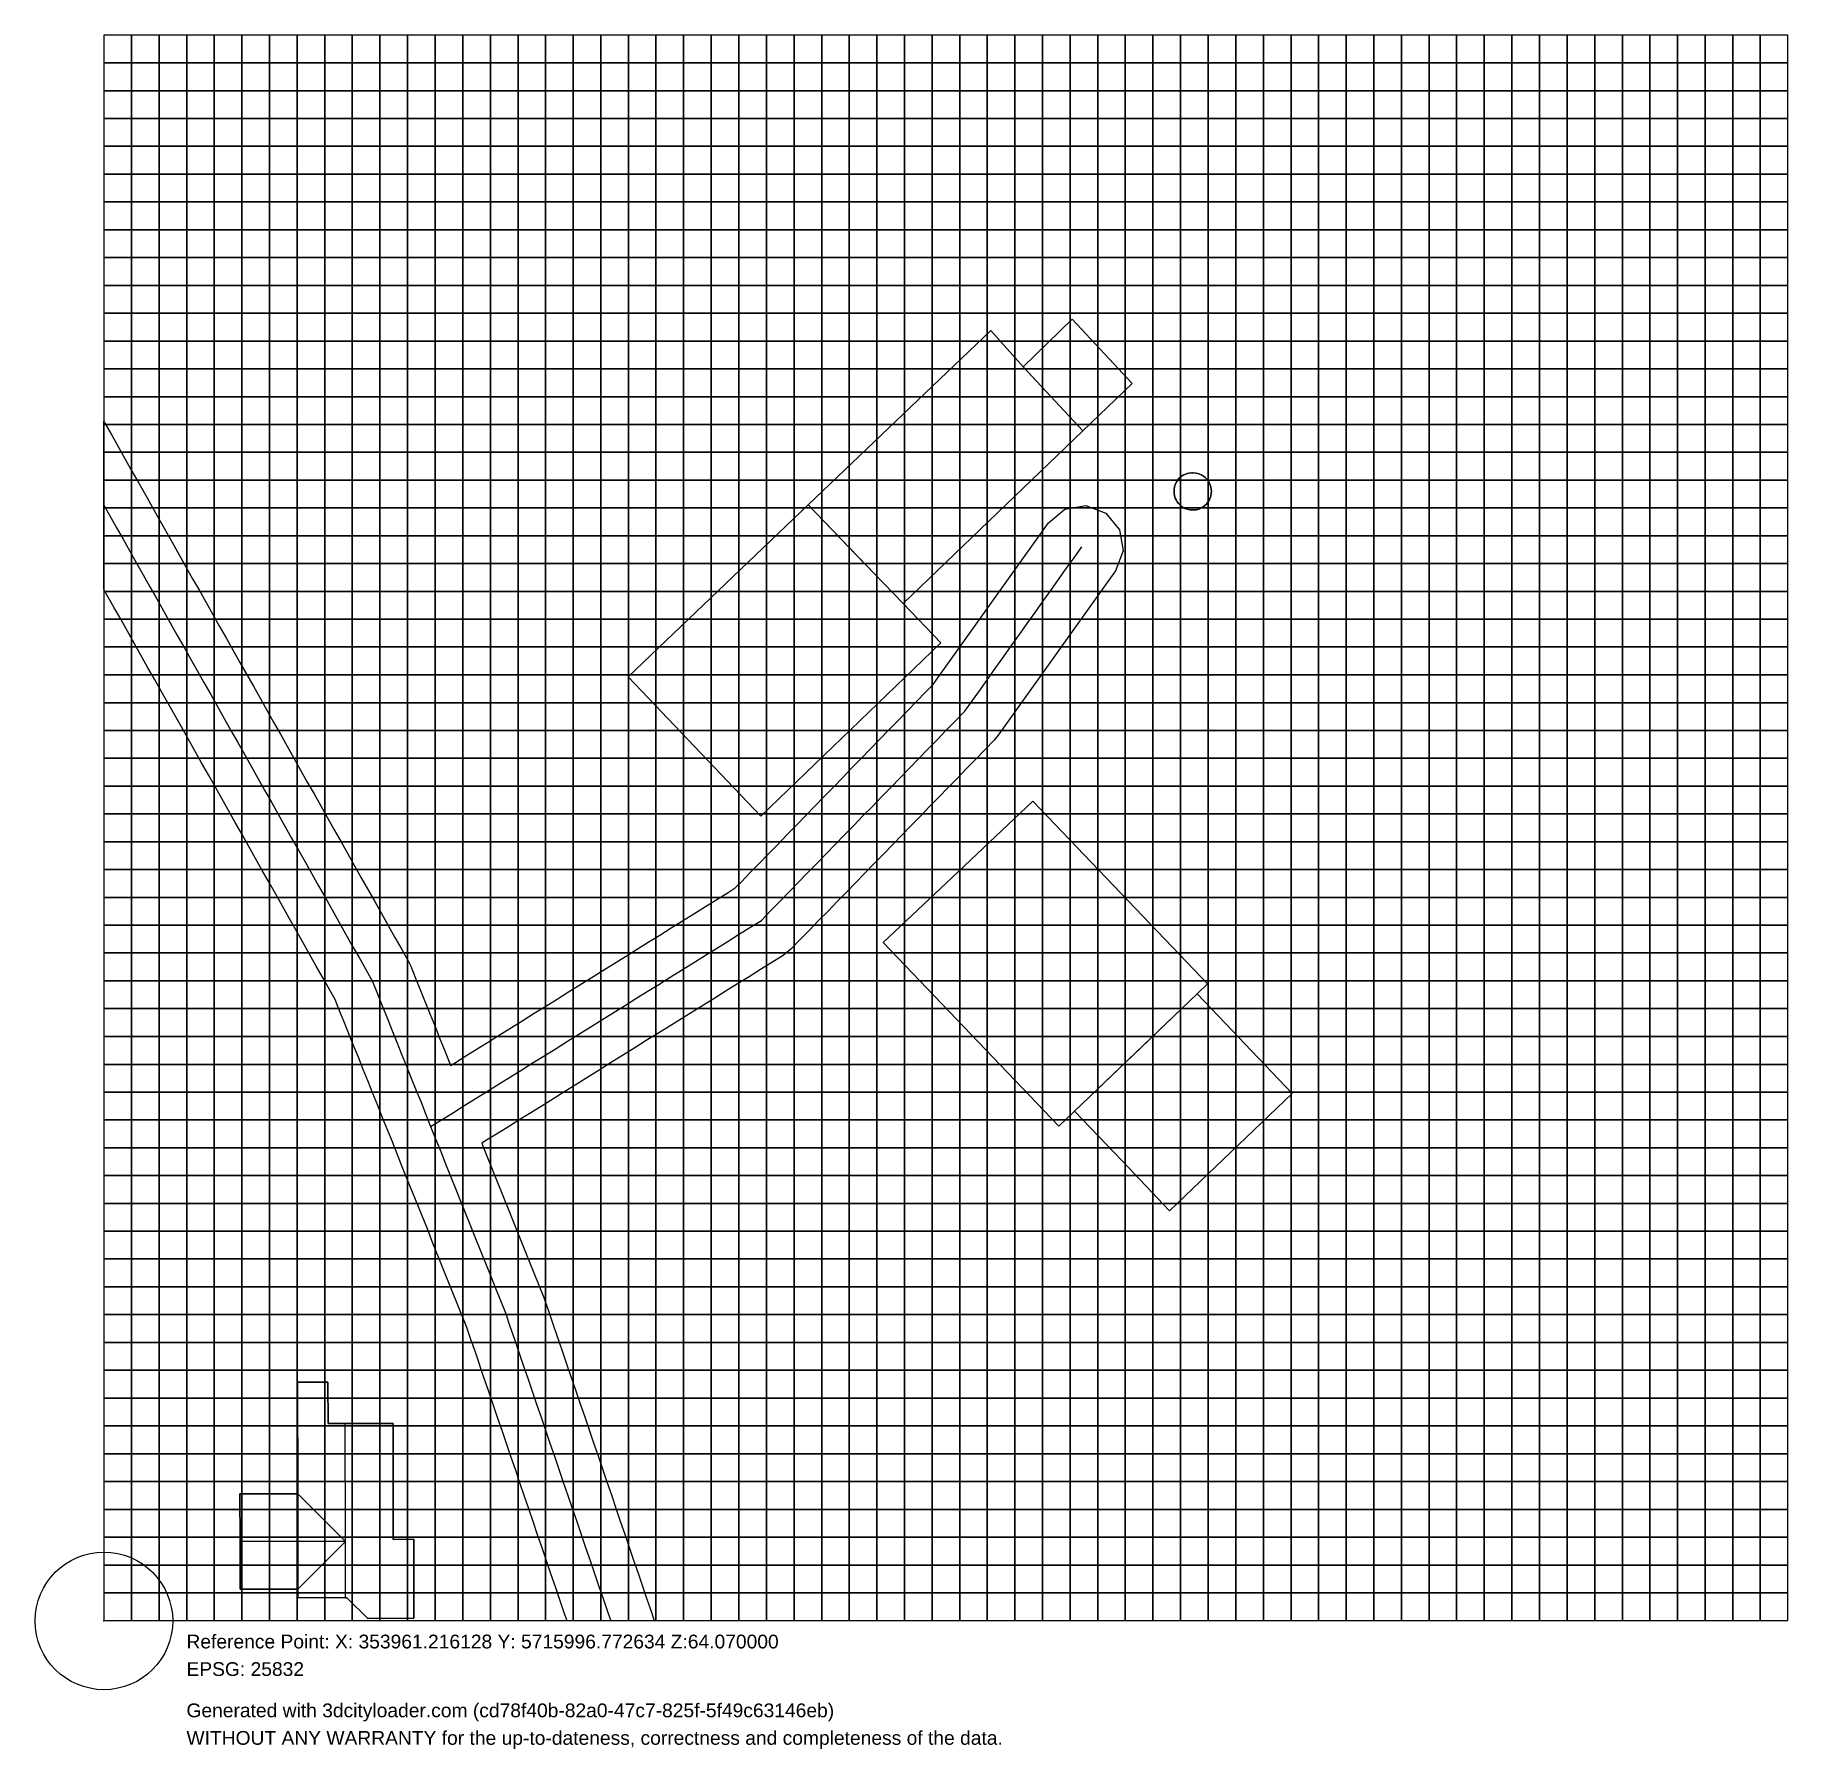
# Model space of a CAD drawing. Header units: metres. Extents: x -5 to 122, y -9 to 115.
import ezdxf

# ---------------------------------------------------------------- set-up
doc = ezdxf.new("R2010")
doc.units = ezdxf.units.M
for name, color, linetype in [('buildings', 7, 'Continuous'), ('osm_streets', 7, 'Continuous'), ('osm_streets_centerlines', 7, 'Continuous'), ('terrain', 7, 'Continuous')]:
    doc.layers.add(name, color=color, linetype=linetype)
doc.styles.get("Standard").update_dxf_attribs({"font": 'arial.ttf'})

msp = doc.modelspace()

# ---------------------------------------------------------------- texts
for s, p in [('Reference Point: X: 353961.216128 Y: 5715996.772634 Z:64.070000', (6, -2)), ('EPSG: 25832', (6, -4)), ('Generated with 3dcityloader.com (cd78f40b-82a0-47c7-825f-5f49c63146eb)', (6, -7)), ('WITHOUT ANY WARRANTY for the up-to-dateness, correctness and completeness of the data.', (6, -9))]:
    msp.add_text(s, height=1).set_placement(p)

# ---------------------------------------------------------------- linework, layer by layer
msp.add_circle((0, 0), 5)
msp.add_point((0, 0))
at = {"layer": 'buildings'}
for points, invisible_edges in [([(70.35, 94.56, 1.8), (66.79, 91.11, 1.8), (66.79, 91.11, 5.38), (70.35, 94.56, 1.8)], 6), ([(66.79, 91.11, 5.38), (70.35, 94.56, 4.39), (70.35, 94.56, 1.8), (66.79, 91.11, 5.38)], 4), ([(70.35, 94.56, 4.39), (66.79, 91.11, 5.38), (71.13, 86.46, 5.38), (70.35, 94.56, 4.39)], 4), ([(66.79, 91.11, 1.8), (70.35, 94.56, 1.8), (74.7, 89.9, 1.8), (66.79, 91.11, 1.8)], 6), ([(71.13, 86.46, 5.38), (74.7, 89.9, 4.39), (70.35, 94.56, 4.39), (71.13, 86.46, 5.38)], 6), ([(74.7, 89.9, 1.8), (70.35, 94.56, 1.8), (70.35, 94.56, 4.39), (74.7, 89.9, 1.8)], 6), ([(70.35, 94.56, 4.39), (74.7, 89.9, 4.39), (74.7, 89.9, 1.8), (70.35, 94.56, 4.39)], 4), ([(54.61, 77.49, 1.82), (51.16, 81.07, 1.82), (64.43, 93.73, 1.82), (54.61, 77.49, 1.82)], 4), ([(66.79, 91.11, 6.19), (64.43, 93.73, 4.74), (51.16, 81.07, 4.74), (66.79, 91.11, 6.19)], 4), ([(64.43, 93.73, 1.82), (51.16, 81.07, 1.82), (51.16, 81.07, 4.74), (64.43, 93.73, 1.82)], 6), ([(51.16, 81.07, 4.74), (64.43, 93.73, 4.74), (64.43, 93.73, 1.82), (51.16, 81.07, 4.74)], 4), ([(54.61, 77.49, 1.82), (64.43, 93.73, 1.82), (66.79, 91.11, 1.82), (54.61, 77.49, 1.82)], 5), ([(66.79, 91.11, 1.82), (64.43, 93.73, 1.82), (64.43, 93.73, 4.74), (66.79, 91.11, 1.82)], 6), ([(64.43, 93.73, 4.74), (66.79, 91.11, 6.19), (66.79, 91.11, 1.82), (64.43, 93.73, 4.74)], 4), ([(51.16, 81.07, 4.74), (67.76, 90.07, 6.78), (66.79, 91.11, 6.19), (51.16, 81.07, 4.74)], 5), ([(66.79, 91.11, 1.82), (71.13, 86.46, 1.82), (54.61, 77.49, 1.82), (66.79, 91.11, 1.82)], 7), ([(67.76, 90.07, 1.82), (66.79, 91.11, 1.82), (66.79, 91.11, 6.19), (67.76, 90.07, 1.82)], 6), ([(66.79, 91.11, 6.19), (67.76, 90.07, 6.78), (67.76, 90.07, 1.82), (66.79, 91.11, 6.19)], 4), ([(66.79, 91.11, 1.82), (67.76, 90.07, 1.82), (71.13, 86.46, 1.82), (66.79, 91.11, 1.82)], 5), ([(74.7, 89.9, 1.8), (71.13, 86.46, 1.8), (66.79, 91.11, 1.8), (74.7, 89.9, 1.8)], 4), ([(66.79, 91.11, 1.8), (71.13, 86.46, 1.8), (71.13, 86.46, 5.38), (66.79, 91.11, 1.8)], 6), ([(71.13, 86.46, 5.38), (66.79, 91.11, 5.38), (66.79, 91.11, 1.8), (71.13, 86.46, 5.38)], 4), ([(51.16, 81.07, 4.74), (54.61, 77.49, 6.78), (67.76, 90.07, 6.78), (51.16, 81.07, 4.74)], 6), ([(71.13, 86.46, 4.74), (67.76, 90.07, 6.78), (54.61, 77.49, 6.78), (71.13, 86.46, 4.74)], 6), ([(71.13, 86.46, 1.82), (67.76, 90.07, 1.82), (67.76, 90.07, 6.78), (71.13, 86.46, 1.82)], 6), ([(67.76, 90.07, 6.78), (71.13, 86.46, 4.74), (71.13, 86.46, 1.82), (67.76, 90.07, 6.78)], 4), ([(71.13, 86.46, 1.8), (74.7, 89.9, 1.8), (74.7, 89.9, 4.39), (71.13, 86.46, 1.8)], 6), ([(74.7, 89.9, 4.39), (71.13, 86.46, 5.38), (71.13, 86.46, 1.8), (74.7, 89.9, 4.39)], 4), ([(71.13, 86.46, 1.82), (58.06, 73.9, 1.82), (54.61, 77.49, 1.82), (71.13, 86.46, 1.82)], 4), ([(54.61, 77.49, 6.78), (58.06, 73.9, 4.74), (71.13, 86.46, 4.74), (54.61, 77.49, 6.78)], 4), ([(58.06, 73.9, 1.82), (71.13, 86.46, 1.82), (71.13, 86.46, 4.74), (58.06, 73.9, 1.82)], 6), ([(71.13, 86.46, 4.74), (58.06, 73.9, 4.74), (58.06, 73.9, 1.82), (71.13, 86.46, 4.74)], 4), ([(79.74, 83.25, 4.72), (78.41, 83.23, 4.72), (77.78, 81.74, 4.72), (79.74, 83.25, 4.72)], 7), ([(77.78, 81.74, 4.72), (79.96, 81, 4.72), (79.74, 83.25, 4.72), (77.78, 81.74, 4.72)], 7), ([(78.41, 83.23, 4.72), (77.95, 82.77, 4.72), (77.78, 81.74, 4.72), (78.41, 83.23, 4.72)], 7), ([(77.86, 82.6, 1.72), (78.27, 83.13, 1.72), (79.02, 83.41, 1.72), (77.86, 82.6, 1.72)], 7), ([(77.86, 82.6, 1.72), (79.02, 83.41, 1.72), (80.12, 82.95, 1.72), (77.86, 82.6, 1.72)], 7), ([(77.86, 82.6, 1.72), (78.05, 82.91, 1.72), (78.27, 83.13, 1.72), (77.86, 82.6, 1.72)], 7), ([(77.86, 82.6, 1.72), (80.12, 82.95, 1.72), (79.56, 80.77, 1.72), (77.86, 82.6, 1.72)], 7), ([(77.86, 82.6, 1.72), (77.95, 82.77, 1.72), (78.05, 82.91, 1.72), (77.86, 82.6, 1.72)], 4), ([(78.41, 83.23, 4.72), (78.15, 83.03, 4.72), (77.95, 82.77, 4.72), (78.41, 83.23, 4.72)], 7), ([(78.15, 83.03, 4.72), (78.05, 82.91, 4.72), (77.95, 82.77, 4.72), (78.15, 83.03, 4.72)], 4), ([(78.05, 82.91, 1.72), (77.95, 82.77, 1.72), (77.95, 82.77, 4.72), (78.05, 82.91, 1.72)], 6), ([(77.95, 82.77, 4.72), (78.05, 82.91, 4.72), (78.05, 82.91, 1.72), (77.95, 82.77, 4.72)], 4), ([(78.05, 82.91, 1.72), (78.15, 83.03, 1.72), (78.27, 83.13, 1.72), (78.05, 82.91, 1.72)], 4), ([(78.15, 83.03, 1.72), (78.05, 82.91, 1.72), (78.05, 82.91, 4.72), (78.15, 83.03, 1.72)], 6), ([(78.05, 82.91, 4.72), (78.15, 83.03, 4.72), (78.15, 83.03, 1.72), (78.05, 82.91, 4.72)], 4), ([(78.41, 83.23, 4.72), (78.27, 83.13, 4.72), (78.15, 83.03, 4.72), (78.41, 83.23, 4.72)], 4), ([(78.27, 83.13, 1.72), (78.15, 83.03, 1.72), (78.15, 83.03, 4.72), (78.27, 83.13, 1.72)], 6), ([(78.15, 83.03, 4.72), (78.27, 83.13, 4.72), (78.27, 83.13, 1.72), (78.15, 83.03, 4.72)], 4), ([(78.27, 83.13, 1.72), (78.58, 83.31, 1.72), (79.02, 83.41, 1.72), (78.27, 83.13, 1.72)], 7), ([(78.27, 83.13, 1.72), (78.41, 83.23, 1.72), (78.58, 83.31, 1.72), (78.27, 83.13, 1.72)], 4), ([(78.41, 83.23, 1.72), (78.27, 83.13, 1.72), (78.27, 83.13, 4.72), (78.41, 83.23, 1.72)], 6), ([(78.27, 83.13, 4.72), (78.41, 83.23, 4.72), (78.41, 83.23, 1.72), (78.27, 83.13, 4.72)], 4), ([(79.07, 83.41, 4.72), (78.79, 83.37, 4.72), (78.41, 83.23, 4.72), (79.07, 83.41, 4.72)], 7), ([(79.74, 83.25, 4.72), (79.07, 83.41, 4.72), (78.41, 83.23, 4.72), (79.74, 83.25, 4.72)], 7), ([(78.79, 83.37, 4.72), (78.58, 83.31, 4.72), (78.41, 83.23, 4.72), (78.79, 83.37, 4.72)], 4), ([(78.58, 83.31, 1.72), (78.41, 83.23, 1.72), (78.41, 83.23, 4.72), (78.58, 83.31, 1.72)], 6), ([(78.41, 83.23, 4.72), (78.58, 83.31, 4.72), (78.58, 83.31, 1.72), (78.41, 83.23, 4.72)], 4), ([(78.58, 83.31, 1.72), (78.79, 83.37, 1.72), (79.02, 83.41, 1.72), (78.58, 83.31, 1.72)], 4), ([(78.79, 83.37, 1.72), (78.58, 83.31, 1.72), (78.58, 83.31, 4.72), (78.79, 83.37, 1.72)], 6), ([(78.58, 83.31, 4.72), (78.79, 83.37, 4.72), (78.79, 83.37, 1.72), (78.58, 83.31, 4.72)], 4), ([(79.07, 83.41, 4.72), (79.02, 83.41, 4.72), (78.79, 83.37, 4.72), (79.07, 83.41, 4.72)], 4), ([(79.02, 83.41, 1.72), (78.79, 83.37, 1.72), (78.79, 83.37, 4.72), (79.02, 83.41, 1.72)], 6), ([(78.79, 83.37, 4.72), (79.02, 83.41, 4.72), (79.02, 83.41, 1.72), (78.79, 83.37, 4.72)], 4), ([(79.02, 83.41, 1.72), (79.07, 83.41, 1.72), (79.12, 83.41, 1.72), (79.02, 83.41, 1.72)], 4), ([(79.02, 83.41, 1.72), (79.12, 83.41, 1.72), (79.56, 83.33, 1.72), (79.02, 83.41, 1.72)], 7), ([(79.02, 83.41, 1.72), (79.56, 83.33, 1.72), (80.12, 82.95, 1.72), (79.02, 83.41, 1.72)], 7), ([(79.07, 83.41, 1.72), (79.02, 83.41, 1.72), (79.02, 83.41, 4.72), (79.07, 83.41, 1.72)], 6), ([(79.02, 83.41, 4.72), (79.07, 83.41, 4.72), (79.07, 83.41, 1.72), (79.02, 83.41, 4.72)], 4), ([(79.35, 83.38, 4.72), (79.12, 83.41, 4.72), (79.07, 83.41, 4.72), (79.35, 83.38, 4.72)], 4), ([(79.74, 83.25, 4.72), (79.35, 83.38, 4.72), (79.07, 83.41, 4.72), (79.74, 83.25, 4.72)], 7), ([(79.12, 83.41, 1.72), (79.07, 83.41, 1.72), (79.07, 83.41, 4.72), (79.12, 83.41, 1.72)], 6), ([(79.07, 83.41, 4.72), (79.12, 83.41, 4.72), (79.12, 83.41, 1.72), (79.07, 83.41, 4.72)], 4), ([(79.12, 83.41, 1.72), (79.35, 83.38, 1.72), (79.56, 83.33, 1.72), (79.12, 83.41, 1.72)], 4), ([(79.35, 83.38, 1.72), (79.12, 83.41, 1.72), (79.12, 83.41, 4.72), (79.35, 83.38, 1.72)], 6), ([(79.12, 83.41, 4.72), (79.35, 83.38, 4.72), (79.35, 83.38, 1.72), (79.12, 83.41, 4.72)], 4), ([(79.74, 83.25, 4.72), (79.56, 83.33, 4.72), (79.35, 83.38, 4.72), (79.74, 83.25, 4.72)], 4), ([(79.56, 83.33, 1.72), (79.35, 83.38, 1.72), (79.35, 83.38, 4.72), (79.56, 83.33, 1.72)], 6), ([(79.35, 83.38, 4.72), (79.56, 83.33, 4.72), (79.56, 83.33, 1.72), (79.35, 83.38, 4.72)], 4), ([(79.56, 83.33, 1.72), (79.74, 83.25, 1.72), (79.88, 83.16, 1.72), (79.56, 83.33, 1.72)], 4), ([(79.56, 83.33, 1.72), (79.88, 83.16, 1.72), (80.12, 82.95, 1.72), (79.56, 83.33, 1.72)], 7), ([(79.74, 83.25, 1.72), (79.56, 83.33, 1.72), (79.56, 83.33, 4.72), (79.74, 83.25, 1.72)], 6), ([(79.56, 83.33, 4.72), (79.74, 83.25, 4.72), (79.74, 83.25, 1.72), (79.56, 83.33, 4.72)], 4), ([(80.12, 82.95, 1.72), (80.41, 81.71, 1.72), (79.56, 80.77, 1.72), (80.12, 82.95, 1.72)], 7), ([(80.01, 83.06, 4.72), (79.88, 83.16, 4.72), (79.74, 83.25, 4.72), (80.01, 83.06, 4.72)], 4), ([(80.22, 82.81, 4.72), (80.01, 83.06, 4.72), (79.74, 83.25, 4.72), (80.22, 82.81, 4.72)], 7), ([(80.45, 82.16, 4.72), (80.22, 82.81, 4.72), (79.74, 83.25, 4.72), (80.45, 82.16, 4.72)], 7), ([(79.96, 81, 4.72), (80.45, 82.16, 4.72), (79.74, 83.25, 4.72), (79.96, 81, 4.72)], 7), ([(79.88, 83.16, 1.72), (79.74, 83.25, 1.72), (79.74, 83.25, 4.72), (79.88, 83.16, 1.72)], 6), ([(79.74, 83.25, 4.72), (79.88, 83.16, 4.72), (79.88, 83.16, 1.72), (79.74, 83.25, 4.72)], 4), ([(79.88, 83.16, 1.72), (80.01, 83.06, 1.72), (80.12, 82.95, 1.72), (79.88, 83.16, 1.72)], 4), ([(80.01, 83.06, 1.72), (79.88, 83.16, 1.72), (79.88, 83.16, 4.72), (80.01, 83.06, 1.72)], 6), ([(79.88, 83.16, 4.72), (80.01, 83.06, 4.72), (80.01, 83.06, 1.72), (79.88, 83.16, 4.72)], 4), ([(80.12, 82.95, 1.72), (80.01, 83.06, 1.72), (80.01, 83.06, 4.72), (80.12, 82.95, 1.72)], 6), ([(80.01, 83.06, 4.72), (80.12, 82.95, 4.72), (80.12, 82.95, 1.72), (80.01, 83.06, 4.72)], 4), ([(80.22, 82.81, 4.72), (80.12, 82.95, 4.72), (80.01, 83.06, 4.72), (80.22, 82.81, 4.72)], 4), ([(80.12, 82.95, 1.72), (80.22, 82.81, 1.72), (80.32, 82.65, 1.72), (80.12, 82.95, 1.72)], 4), ([(80.12, 82.95, 1.72), (80.32, 82.65, 1.72), (80.45, 82.22, 1.72), (80.12, 82.95, 1.72)], 7), ([(80.12, 82.95, 1.72), (80.45, 82.22, 1.72), (80.41, 81.71, 1.72), (80.12, 82.95, 1.72)], 7), ([(80.22, 82.81, 1.72), (80.12, 82.95, 1.72), (80.12, 82.95, 4.72), (80.22, 82.81, 1.72)], 6), ([(80.12, 82.95, 4.72), (80.22, 82.81, 4.72), (80.22, 82.81, 1.72), (80.12, 82.95, 4.72)], 4), ([(80.4, 82.45, 4.72), (80.32, 82.65, 4.72), (80.22, 82.81, 4.72), (80.4, 82.45, 4.72)], 4), ([(80.45, 82.16, 4.72), (80.4, 82.45, 4.72), (80.22, 82.81, 4.72), (80.45, 82.16, 4.72)], 7), ([(80.32, 82.65, 1.72), (80.22, 82.81, 1.72), (80.22, 82.81, 4.72), (80.32, 82.65, 1.72)], 6), ([(80.22, 82.81, 4.72), (80.32, 82.65, 4.72), (80.32, 82.65, 1.72), (80.22, 82.81, 4.72)], 4), ([(77.75, 82.17, 1.72), (77.79, 82.4, 1.72), (77.86, 82.6, 1.72), (77.75, 82.17, 1.72)], 4), ([(77.75, 81.93, 1.72), (77.75, 82.17, 1.72), (77.86, 82.6, 1.72), (77.75, 81.93, 1.72)], 7), ([(77.83, 81.57, 1.72), (77.75, 81.93, 1.72), (77.86, 82.6, 1.72), (77.83, 81.57, 1.72)], 7), ([(77.79, 82.4, 1.72), (77.75, 82.17, 1.72), (77.75, 82.17, 4.72), (77.79, 82.4, 1.72)], 6), ([(77.75, 82.17, 4.72), (77.79, 82.4, 4.72), (77.79, 82.4, 1.72), (77.75, 82.17, 4.72)], 4), ([(77.79, 82.4, 4.72), (77.75, 82.17, 4.72), (77.75, 82.12, 4.72), (77.79, 82.4, 4.72)], 6), ([(77.79, 82.4, 4.72), (77.75, 82.12, 4.72), (77.78, 81.74, 4.72), (77.79, 82.4, 4.72)], 7), ([(77.75, 81.93, 1.72), (77.75, 82.12, 1.72), (77.75, 82.17, 1.72), (77.75, 81.93, 1.72)], 6), ([(77.75, 82.17, 1.72), (77.75, 82.12, 1.72), (77.75, 82.12, 4.72), (77.75, 82.17, 1.72)], 6), ([(77.75, 82.12, 4.72), (77.75, 82.17, 4.72), (77.75, 82.17, 1.72), (77.75, 82.12, 4.72)], 4), ([(77.75, 82.12, 4.72), (77.75, 81.93, 4.72), (77.78, 81.74, 4.72), (77.75, 82.12, 4.72)], 4), ([(77.75, 82.12, 1.72), (77.75, 81.93, 1.72), (77.75, 81.93, 4.72), (77.75, 82.12, 1.72)], 6), ([(77.75, 81.93, 4.72), (77.75, 82.12, 4.72), (77.75, 82.12, 1.72), (77.75, 81.93, 4.72)], 4), ([(77.83, 81.57, 1.72), (77.78, 81.74, 1.72), (77.75, 81.93, 1.72), (77.83, 81.57, 1.72)], 4), ([(77.75, 81.93, 1.72), (77.78, 81.74, 1.72), (77.78, 81.74, 4.72), (77.75, 81.93, 1.72)], 6), ([(77.78, 81.74, 4.72), (77.75, 81.93, 4.72), (77.75, 81.93, 1.72), (77.78, 81.74, 4.72)], 4), ([(77.95, 82.77, 4.72), (77.79, 82.4, 4.72), (77.78, 81.74, 4.72), (77.95, 82.77, 4.72)], 7), ([(77.78, 81.74, 1.72), (77.83, 81.57, 1.72), (77.83, 81.57, 4.72), (77.78, 81.74, 1.72)], 6), ([(77.83, 81.57, 4.72), (77.78, 81.74, 4.72), (77.78, 81.74, 1.72), (77.83, 81.57, 4.72)], 4), ([(77.78, 81.74, 4.72), (77.83, 81.57, 4.72), (77.9, 81.43, 4.72), (77.78, 81.74, 4.72)], 4), ([(77.78, 81.74, 4.72), (77.9, 81.43, 4.72), (78.08, 81.16, 4.72), (77.78, 81.74, 4.72)], 7), ([(77.78, 81.74, 4.72), (78.08, 81.16, 4.72), (78.72, 80.75, 4.72), (77.78, 81.74, 4.72)], 7), ([(77.78, 81.74, 4.72), (78.72, 80.75, 4.72), (79.96, 81, 4.72), (77.78, 81.74, 4.72)], 7), ([(77.95, 82.77, 4.72), (77.86, 82.6, 4.72), (77.79, 82.4, 4.72), (77.95, 82.77, 4.72)], 4), ([(77.86, 82.6, 1.72), (77.79, 82.4, 1.72), (77.79, 82.4, 4.72), (77.86, 82.6, 1.72)], 6), ([(77.79, 82.4, 4.72), (77.86, 82.6, 4.72), (77.86, 82.6, 1.72), (77.79, 82.4, 4.72)], 4), ([(78.22, 81.02, 1.72), (77.83, 81.57, 1.72), (77.86, 82.6, 1.72), (78.22, 81.02, 1.72)], 7), ([(77.98, 81.29, 1.72), (77.9, 81.43, 1.72), (77.83, 81.57, 1.72), (77.98, 81.29, 1.72)], 4), ([(78.22, 81.02, 1.72), (77.98, 81.29, 1.72), (77.83, 81.57, 1.72), (78.22, 81.02, 1.72)], 7), ([(77.83, 81.57, 1.72), (77.9, 81.43, 1.72), (77.9, 81.43, 4.72), (77.83, 81.57, 1.72)], 6), ([(77.9, 81.43, 4.72), (77.83, 81.57, 4.72), (77.83, 81.57, 1.72), (77.9, 81.43, 4.72)], 4), ([(77.95, 82.77, 1.72), (77.86, 82.6, 1.72), (77.86, 82.6, 4.72), (77.95, 82.77, 1.72)], 6), ([(77.86, 82.6, 4.72), (77.95, 82.77, 4.72), (77.95, 82.77, 1.72), (77.86, 82.6, 4.72)], 4), ([(79.56, 80.77, 1.72), (78.22, 81.02, 1.72), (77.86, 82.6, 1.72), (79.56, 80.77, 1.72)], 7), ([(80.41, 81.71, 1.72), (80.1, 81.13, 1.72), (79.56, 80.77, 1.72), (80.41, 81.71, 1.72)], 7), ([(79.96, 81, 4.72), (80.36, 81.54, 4.72), (80.45, 82.16, 4.72), (79.96, 81, 4.72)], 7), ([(79.96, 81, 4.72), (80.21, 81.27, 4.72), (80.36, 81.54, 4.72), (79.96, 81, 4.72)], 7), ([(80.41, 81.71, 1.72), (80.29, 81.4, 1.72), (80.1, 81.13, 1.72), (80.41, 81.71, 1.72)], 7), ([(80.21, 81.27, 4.72), (80.29, 81.4, 4.72), (80.36, 81.54, 4.72), (80.21, 81.27, 4.72)], 4), ([(80.41, 81.71, 1.72), (80.36, 81.54, 1.72), (80.29, 81.4, 1.72), (80.41, 81.71, 1.72)], 4), ([(80.29, 81.4, 1.72), (80.36, 81.54, 1.72), (80.36, 81.54, 4.72), (80.29, 81.4, 1.72)], 6), ([(80.36, 81.54, 4.72), (80.29, 81.4, 4.72), (80.29, 81.4, 1.72), (80.36, 81.54, 4.72)], 4), ([(80.32, 82.65, 1.72), (80.4, 82.45, 1.72), (80.45, 82.22, 1.72), (80.32, 82.65, 1.72)], 4), ([(80.4, 82.45, 1.72), (80.32, 82.65, 1.72), (80.32, 82.65, 4.72), (80.4, 82.45, 1.72)], 6), ([(80.32, 82.65, 4.72), (80.4, 82.45, 4.72), (80.4, 82.45, 1.72), (80.32, 82.65, 4.72)], 4), ([(80.36, 81.54, 4.72), (80.45, 81.89, 4.72), (80.45, 82.16, 4.72), (80.36, 81.54, 4.72)], 7), ([(80.36, 81.54, 4.72), (80.41, 81.71, 4.72), (80.45, 81.89, 4.72), (80.36, 81.54, 4.72)], 4), ([(80.36, 81.54, 1.72), (80.41, 81.71, 1.72), (80.41, 81.71, 4.72), (80.36, 81.54, 1.72)], 6), ([(80.41, 81.71, 4.72), (80.36, 81.54, 4.72), (80.36, 81.54, 1.72), (80.41, 81.71, 4.72)], 4), ([(80.45, 82.16, 4.72), (80.45, 82.22, 4.72), (80.4, 82.45, 4.72), (80.45, 82.16, 4.72)], 4), ([(80.45, 82.22, 1.72), (80.4, 82.45, 1.72), (80.4, 82.45, 4.72), (80.45, 82.22, 1.72)], 6), ([(80.4, 82.45, 4.72), (80.45, 82.22, 4.72), (80.45, 82.22, 1.72), (80.4, 82.45, 4.72)], 4), ([(80.45, 82.22, 1.72), (80.46, 82.11, 1.72), (80.41, 81.71, 1.72), (80.45, 82.22, 1.72)], 7), ([(80.46, 82.11, 1.72), (80.45, 81.89, 1.72), (80.41, 81.71, 1.72), (80.46, 82.11, 1.72)], 4), ([(80.41, 81.71, 1.72), (80.45, 81.89, 1.72), (80.45, 81.89, 4.72), (80.41, 81.71, 1.72)], 6), ([(80.45, 81.89, 4.72), (80.41, 81.71, 4.72), (80.41, 81.71, 1.72), (80.45, 81.89, 4.72)], 4), ([(80.45, 82.22, 1.72), (80.45, 82.16, 1.72), (80.46, 82.11, 1.72), (80.45, 82.22, 1.72)], 4), ([(80.45, 82.16, 1.72), (80.45, 82.22, 1.72), (80.45, 82.22, 4.72), (80.45, 82.16, 1.72)], 6), ([(80.45, 82.22, 4.72), (80.45, 82.16, 4.72), (80.45, 82.16, 1.72), (80.45, 82.22, 4.72)], 4), ([(80.46, 82.11, 1.72), (80.45, 82.16, 1.72), (80.45, 82.16, 4.72), (80.46, 82.11, 1.72)], 6), ([(80.45, 82.16, 4.72), (80.46, 82.11, 4.72), (80.46, 82.11, 1.72), (80.45, 82.16, 4.72)], 4), ([(80.45, 81.89, 4.72), (80.46, 82.11, 4.72), (80.45, 82.16, 4.72), (80.45, 81.89, 4.72)], 4), ([(80.45, 81.89, 1.72), (80.46, 82.11, 1.72), (80.46, 82.11, 4.72), (80.45, 81.89, 1.72)], 6), ([(80.46, 82.11, 4.72), (80.45, 81.89, 4.72), (80.45, 81.89, 1.72), (80.46, 82.11, 4.72)], 4), ([(42.91, 63.53, 2), (38.08, 68.59, 2), (51.16, 81.07, 2), (42.91, 63.53, 2)], 4), ([(55.98, 76.06, 12.37), (51.16, 81.07, 6.53), (38.08, 68.59, 6.53), (55.98, 76.06, 12.37)], 4), ([(51.16, 81.07, 2), (38.08, 68.59, 2), (38.08, 68.59, 6.53), (51.16, 81.07, 2)], 6), ([(38.08, 68.59, 6.53), (51.16, 81.07, 6.53), (51.16, 81.07, 2), (38.08, 68.59, 6.53)], 4), ([(42.91, 63.53, 2), (51.16, 81.07, 2), (55.98, 76.06, 2), (42.91, 63.53, 2)], 5), ([(51.16, 81.07, 1.82), (54.61, 77.49, 1.82), (54.61, 77.49, 6.78), (51.16, 81.07, 1.82)], 6), ([(54.61, 77.49, 6.78), (51.16, 81.07, 4.74), (51.16, 81.07, 1.82), (54.61, 77.49, 6.78)], 4), ([(55.98, 76.06, 2), (51.16, 81.07, 2), (51.16, 81.07, 6.53), (55.98, 76.06, 2)], 6), ([(51.16, 81.07, 6.53), (55.98, 76.06, 12.37), (55.98, 76.06, 2), (51.16, 81.07, 6.53)], 4), ([(77.9, 81.43, 4.72), (77.98, 81.29, 4.72), (78.08, 81.16, 4.72), (77.9, 81.43, 4.72)], 4), ([(77.9, 81.43, 1.72), (77.98, 81.29, 1.72), (77.98, 81.29, 4.72), (77.9, 81.43, 1.72)], 6), ([(77.98, 81.29, 4.72), (77.9, 81.43, 4.72), (77.9, 81.43, 1.72), (77.98, 81.29, 4.72)], 4), ([(78.22, 81.02, 1.72), (78.08, 81.16, 1.72), (77.98, 81.29, 1.72), (78.22, 81.02, 1.72)], 4), ([(77.98, 81.29, 1.72), (78.08, 81.16, 1.72), (78.08, 81.16, 4.72), (77.98, 81.29, 1.72)], 6), ([(78.08, 81.16, 4.72), (77.98, 81.29, 4.72), (77.98, 81.29, 1.72), (78.08, 81.16, 4.72)], 4), ([(78.08, 81.16, 4.72), (78.22, 81.02, 4.72), (78.37, 80.91, 4.72), (78.08, 81.16, 4.72)], 4), ([(78.08, 81.16, 4.72), (78.37, 80.91, 4.72), (78.72, 80.75, 4.72), (78.08, 81.16, 4.72)], 7), ([(78.08, 81.16, 1.72), (78.22, 81.02, 1.72), (78.22, 81.02, 4.72), (78.08, 81.16, 1.72)], 6), ([(78.22, 81.02, 4.72), (78.08, 81.16, 4.72), (78.08, 81.16, 1.72), (78.22, 81.02, 4.72)], 4), ([(78.54, 80.82, 1.72), (78.37, 80.91, 1.72), (78.22, 81.02, 1.72), (78.54, 80.82, 1.72)], 4), ([(78.89, 80.71, 1.72), (78.54, 80.82, 1.72), (78.22, 81.02, 1.72), (78.89, 80.71, 1.72)], 7), ([(79.56, 80.77, 1.72), (78.89, 80.71, 1.72), (78.22, 81.02, 1.72), (79.56, 80.77, 1.72)], 7), ([(78.22, 81.02, 1.72), (78.37, 80.91, 1.72), (78.37, 80.91, 4.72), (78.22, 81.02, 1.72)], 6), ([(78.37, 80.91, 4.72), (78.22, 81.02, 4.72), (78.22, 81.02, 1.72), (78.37, 80.91, 4.72)], 4), ([(78.37, 80.91, 1.72), (78.54, 80.82, 1.72), (78.54, 80.82, 4.72), (78.37, 80.91, 1.72)], 6), ([(78.54, 80.82, 4.72), (78.37, 80.91, 4.72), (78.37, 80.91, 1.72), (78.54, 80.82, 4.72)], 4), ([(78.37, 80.91, 4.72), (78.54, 80.82, 4.72), (78.72, 80.75, 4.72), (78.37, 80.91, 4.72)], 4), ([(78.89, 80.71, 1.72), (78.72, 80.75, 1.72), (78.54, 80.82, 1.72), (78.89, 80.71, 1.72)], 4), ([(78.54, 80.82, 1.72), (78.72, 80.75, 1.72), (78.72, 80.75, 4.72), (78.54, 80.82, 1.72)], 6), ([(78.72, 80.75, 4.72), (78.54, 80.82, 4.72), (78.54, 80.82, 1.72), (78.72, 80.75, 4.72)], 4), ([(78.72, 80.75, 4.72), (79.38, 80.72, 4.72), (79.96, 81, 4.72), (78.72, 80.75, 4.72)], 7), ([(78.72, 80.75, 4.72), (78.89, 80.71, 4.72), (79.05, 80.7, 4.72), (78.72, 80.75, 4.72)], 4), ([(78.72, 80.75, 4.72), (79.05, 80.7, 4.72), (79.38, 80.72, 4.72), (78.72, 80.75, 4.72)], 7), ([(78.72, 80.75, 1.72), (78.89, 80.71, 1.72), (78.89, 80.71, 4.72), (78.72, 80.75, 1.72)], 6), ([(78.89, 80.71, 4.72), (78.72, 80.75, 4.72), (78.72, 80.75, 1.72), (78.89, 80.71, 4.72)], 4), ([(79.56, 80.77, 1.72), (79.21, 80.7, 1.72), (78.89, 80.71, 1.72), (79.56, 80.77, 1.72)], 7), ([(79.21, 80.7, 1.72), (79.05, 80.7, 1.72), (78.89, 80.71, 1.72), (79.21, 80.7, 1.72)], 4), ([(78.89, 80.71, 1.72), (79.05, 80.7, 1.72), (79.05, 80.7, 4.72), (78.89, 80.71, 1.72)], 6), ([(79.05, 80.7, 4.72), (78.89, 80.71, 4.72), (78.89, 80.71, 1.72), (79.05, 80.7, 4.72)], 4), ([(79.05, 80.7, 4.72), (79.21, 80.7, 4.72), (79.38, 80.72, 4.72), (79.05, 80.7, 4.72)], 4), ([(79.05, 80.7, 1.72), (79.21, 80.7, 1.72), (79.21, 80.7, 4.72), (79.05, 80.7, 1.72)], 6), ([(79.21, 80.7, 4.72), (79.05, 80.7, 4.72), (79.05, 80.7, 1.72), (79.21, 80.7, 4.72)], 4), ([(79.56, 80.77, 1.72), (79.38, 80.72, 1.72), (79.21, 80.7, 1.72), (79.56, 80.77, 1.72)], 4), ([(79.21, 80.7, 1.72), (79.38, 80.72, 1.72), (79.38, 80.72, 4.72), (79.21, 80.7, 1.72)], 6), ([(79.38, 80.72, 4.72), (79.21, 80.7, 4.72), (79.21, 80.7, 1.72), (79.38, 80.72, 4.72)], 4), ([(79.38, 80.72, 4.72), (79.74, 80.85, 4.72), (79.96, 81, 4.72), (79.38, 80.72, 4.72)], 7), ([(79.38, 80.72, 4.72), (79.56, 80.77, 4.72), (79.74, 80.85, 4.72), (79.38, 80.72, 4.72)], 4), ([(79.38, 80.72, 1.72), (79.56, 80.77, 1.72), (79.56, 80.77, 4.72), (79.38, 80.72, 1.72)], 6), ([(79.56, 80.77, 4.72), (79.38, 80.72, 4.72), (79.38, 80.72, 1.72), (79.56, 80.77, 4.72)], 4), ([(80.1, 81.13, 1.72), (79.79, 80.88, 1.72), (79.56, 80.77, 1.72), (80.1, 81.13, 1.72)], 7), ([(79.79, 80.88, 1.72), (79.74, 80.85, 1.72), (79.56, 80.77, 1.72), (79.79, 80.88, 1.72)], 4), ([(79.56, 80.77, 1.72), (79.74, 80.85, 1.72), (79.74, 80.85, 4.72), (79.56, 80.77, 1.72)], 6), ([(79.74, 80.85, 4.72), (79.56, 80.77, 4.72), (79.56, 80.77, 1.72), (79.74, 80.85, 4.72)], 4), ([(79.74, 80.85, 4.72), (79.79, 80.88, 4.72), (79.96, 81, 4.72), (79.74, 80.85, 4.72)], 4), ([(79.74, 80.85, 1.72), (79.79, 80.88, 1.72), (79.79, 80.88, 4.72), (79.74, 80.85, 1.72)], 6), ([(79.79, 80.88, 4.72), (79.74, 80.85, 4.72), (79.74, 80.85, 1.72), (79.79, 80.88, 4.72)], 4), ([(80.1, 81.13, 1.72), (79.96, 81, 1.72), (79.79, 80.88, 1.72), (80.1, 81.13, 1.72)], 4), ([(79.79, 80.88, 1.72), (79.96, 81, 1.72), (79.96, 81, 4.72), (79.79, 80.88, 1.72)], 6), ([(79.96, 81, 4.72), (79.79, 80.88, 4.72), (79.79, 80.88, 1.72), (79.96, 81, 4.72)], 4), ([(79.96, 81, 4.72), (80.1, 81.13, 4.72), (80.21, 81.27, 4.72), (79.96, 81, 4.72)], 4), ([(79.96, 81, 1.72), (80.1, 81.13, 1.72), (80.1, 81.13, 4.72), (79.96, 81, 1.72)], 6), ([(80.1, 81.13, 4.72), (79.96, 81, 4.72), (79.96, 81, 1.72), (80.1, 81.13, 4.72)], 4), ([(80.29, 81.4, 1.72), (80.21, 81.27, 1.72), (80.1, 81.13, 1.72), (80.29, 81.4, 1.72)], 4), ([(80.1, 81.13, 1.72), (80.21, 81.27, 1.72), (80.21, 81.27, 4.72), (80.1, 81.13, 1.72)], 6), ([(80.21, 81.27, 4.72), (80.1, 81.13, 4.72), (80.1, 81.13, 1.72), (80.21, 81.27, 4.72)], 4), ([(80.21, 81.27, 1.72), (80.29, 81.4, 1.72), (80.29, 81.4, 4.72), (80.21, 81.27, 1.72)], 6), ([(80.29, 81.4, 4.72), (80.21, 81.27, 4.72), (80.21, 81.27, 1.72), (80.29, 81.4, 4.72)], 4), ([(54.61, 77.49, 1.82), (58.06, 73.9, 1.82), (58.06, 73.9, 4.74), (54.61, 77.49, 1.82)], 6), ([(58.06, 73.9, 4.74), (54.61, 77.49, 6.78), (54.61, 77.49, 1.82), (58.06, 73.9, 4.74)], 4), ([(38.08, 68.59, 6.53), (42.91, 63.53, 12.37), (55.98, 76.06, 12.37), (38.08, 68.59, 6.53)], 6), ([(55.98, 76.06, 2), (58.06, 73.9, 2), (42.91, 63.53, 2), (55.98, 76.06, 2)], 6), ([(58.06, 73.9, 9.85), (55.98, 76.06, 12.37), (42.91, 63.53, 12.37), (58.06, 73.9, 9.85)], 6), ([(58.06, 73.9, 2), (55.98, 76.06, 2), (55.98, 76.06, 12.37), (58.06, 73.9, 2)], 6), ([(55.98, 76.06, 12.37), (58.06, 73.9, 9.85), (58.06, 73.9, 2), (55.98, 76.06, 12.37)], 4), ([(58.06, 73.9, 2), (60.8, 71.06, 2), (42.91, 63.53, 2), (58.06, 73.9, 2)], 6), ([(60.8, 71.06, 6.53), (58.06, 73.9, 9.85), (42.91, 63.53, 12.37), (60.8, 71.06, 6.53)], 6), ([(60.8, 71.06, 2), (58.06, 73.9, 2), (58.06, 73.9, 9.85), (60.8, 71.06, 2)], 6), ([(58.06, 73.9, 9.85), (60.8, 71.06, 6.53), (60.8, 71.06, 2), (58.06, 73.9, 9.85)], 4), ([(60.8, 71.06, 2), (47.73, 58.47, 2), (42.91, 63.53, 2), (60.8, 71.06, 2)], 6), ([(42.91, 63.53, 12.37), (47.73, 58.47, 6.53), (60.8, 71.06, 6.53), (42.91, 63.53, 12.37)], 4), ([(47.73, 58.47, 2), (60.8, 71.06, 2), (60.8, 71.06, 6.53), (47.73, 58.47, 2)], 6), ([(60.8, 71.06, 6.53), (47.73, 58.47, 6.53), (47.73, 58.47, 2), (60.8, 71.06, 6.53)], 4), ([(38.08, 68.59, 2), (42.91, 63.53, 2), (42.91, 63.53, 12.37), (38.08, 68.59, 2)], 6), ([(42.91, 63.53, 12.37), (38.08, 68.59, 6.53), (38.08, 68.59, 2), (42.91, 63.53, 12.37)], 4), ([(42.91, 63.53, 2), (47.73, 58.47, 2), (47.73, 58.47, 6.53), (42.91, 63.53, 2)], 6), ([(47.73, 58.47, 6.53), (42.91, 63.53, 12.37), (42.91, 63.53, 2), (47.73, 58.47, 6.53)], 4), ([(62.06, 54.41, 2), (67.5, 59.55, 2), (78.69, 47.85, 2), (62.06, 54.41, 2)], 4), ([(67.5, 59.55, 6.08), (62.06, 54.41, 12.35), (74.78, 41.1, 12.35), (67.5, 59.55, 6.08)], 6), ([(67.5, 59.55, 2), (62.06, 54.41, 2), (62.06, 54.41, 12.35), (67.5, 59.55, 2)], 6), ([(62.06, 54.41, 12.35), (67.5, 59.55, 6.08), (67.5, 59.55, 2), (62.06, 54.41, 12.35)], 4), ([(78.69, 47.85, 2), (67.5, 59.55, 2), (67.5, 59.55, 6.08), (78.69, 47.85, 2)], 6), ([(67.5, 59.55, 6.08), (78.69, 47.85, 6.08), (78.69, 47.85, 2), (67.5, 59.55, 6.08)], 4), ([(78.69, 47.85, 6.08), (67.5, 59.55, 6.08), (74.78, 41.1, 12.35), (78.69, 47.85, 6.08)], 6), ([(70.52, 37.03, 2), (56.61, 49.28, 2), (62.06, 54.41, 2), (70.52, 37.03, 2)], 5), ([(62.06, 54.41, 12.35), (56.61, 49.28, 6.08), (69.37, 35.93, 6.08), (62.06, 54.41, 12.35)], 4), ([(62.06, 54.41, 2), (56.61, 49.28, 2), (56.61, 49.28, 6.08), (62.06, 54.41, 2)], 6), ([(56.61, 49.28, 6.08), (62.06, 54.41, 12.35), (62.06, 54.41, 2), (56.61, 49.28, 6.08)], 4), ([(62.06, 54.41, 2), (78.69, 47.85, 2), (79.43, 45.55, 2), (62.06, 54.41, 2)], 7), ([(79.43, 45.55, 2), (70.52, 37.03, 2), (62.06, 54.41, 2), (79.43, 45.55, 2)], 7), ([(70.52, 37.03, 7.41), (74.78, 41.1, 12.35), (62.06, 54.41, 12.35), (70.52, 37.03, 7.41)], 6), ([(69.37, 35.93, 6.08), (70.52, 37.03, 7.41), (62.06, 54.41, 12.35), (69.37, 35.93, 6.08)], 6), ([(70.52, 37.03, 2), (69.37, 35.93, 2), (56.61, 49.28, 2), (70.52, 37.03, 2)], 6), ([(56.61, 49.28, 2), (69.37, 35.93, 2), (69.37, 35.93, 6.08), (56.61, 49.28, 2)], 6), ([(69.37, 35.93, 6.08), (56.61, 49.28, 6.08), (56.61, 49.28, 2), (69.37, 35.93, 6.08)], 4), ([(74.78, 41.1, 12.35), (80.19, 46.27, 6.08), (78.69, 47.85, 6.08), (74.78, 41.1, 12.35)], 5), ([(78.69, 47.85, 2), (80.19, 46.27, 2), (79.43, 45.55, 2), (78.69, 47.85, 2)], 4), ([(80.19, 46.27, 2), (78.69, 47.85, 2), (78.69, 47.85, 6.08), (80.19, 46.27, 2)], 6), ([(78.69, 47.85, 6.08), (80.19, 46.27, 6.08), (80.19, 46.27, 2), (78.69, 47.85, 6.08)], 4), ([(74.78, 41.1, 12.35), (79.43, 45.55, 6.96), (80.19, 46.27, 6.08), (74.78, 41.1, 12.35)], 4), ([(79.43, 45.55, 2), (80.19, 46.27, 2), (80.19, 46.27, 6.08), (79.43, 45.55, 2)], 6), ([(80.19, 46.27, 6.08), (79.43, 45.55, 6.96), (79.43, 45.55, 2), (80.19, 46.27, 6.08)], 4), ([(79.43, 45.55, 2), (74.78, 41.1, 2), (70.52, 37.03, 2), (79.43, 45.55, 2)], 4), ([(79.43, 45.55, 2.02), (70.52, 37.03, 2.02), (70.52, 37.03, 8.92), (79.43, 45.55, 2.02)], 6), ([(70.52, 37.03, 8.92), (79.43, 45.55, 8.92), (79.43, 45.55, 2.02), (70.52, 37.03, 8.92)], 4), ([(82.02, 42.83, 11.98), (79.43, 45.55, 8.92), (70.52, 37.03, 8.92), (82.02, 42.83, 11.98)], 4), ([(70.52, 37.03, 2.02), (79.43, 45.55, 2.02), (82.02, 42.83, 2.02), (70.52, 37.03, 2.02)], 4), ([(74.78, 41.1, 2), (79.43, 45.55, 2), (79.43, 45.55, 6.96), (74.78, 41.1, 2)], 6), ([(79.43, 45.55, 6.96), (74.78, 41.1, 12.35), (74.78, 41.1, 2), (79.43, 45.55, 6.96)], 4), ([(82.02, 42.83, 2.02), (79.43, 45.55, 2.02), (79.43, 45.55, 8.92), (82.02, 42.83, 2.02)], 6), ([(79.43, 45.55, 8.92), (82.02, 42.83, 11.98), (82.02, 42.83, 2.02), (79.43, 45.55, 8.92)], 4), ([(70.52, 37.03, 8.92), (82.89, 41.93, 13), (82.02, 42.83, 11.98), (70.52, 37.03, 8.92)], 5), ([(77.43, 29.8, 2.02), (70.52, 37.03, 2.02), (82.02, 42.83, 2.02), (77.43, 29.8, 2.02)], 7), ([(82.02, 42.83, 2.02), (82.89, 41.93, 2.02), (77.43, 29.8, 2.02), (82.02, 42.83, 2.02)], 6), ([(82.89, 41.93, 2.02), (82.02, 42.83, 2.02), (82.02, 42.83, 11.98), (82.89, 41.93, 2.02)], 6), ([(82.02, 42.83, 11.98), (82.89, 41.93, 13), (82.89, 41.93, 2.02), (82.02, 42.83, 11.98)], 4), ([(70.52, 37.03, 8.92), (73.97, 33.41, 13), (82.89, 41.93, 13), (70.52, 37.03, 8.92)], 6), ([(70.52, 37.03, 2), (74.78, 41.1, 2), (74.78, 41.1, 12.35), (70.52, 37.03, 2)], 6), ([(74.78, 41.1, 12.35), (70.52, 37.03, 7.41), (70.52, 37.03, 2), (74.78, 41.1, 12.35)], 4), ([(86.34, 38.32, 8.92), (82.89, 41.93, 13), (73.97, 33.41, 13), (86.34, 38.32, 8.92)], 6), ([(82.89, 41.93, 2.02), (86.34, 38.32, 2.02), (77.43, 29.8, 2.02), (82.89, 41.93, 2.02)], 6), ([(86.34, 38.32, 2.02), (82.89, 41.93, 2.02), (82.89, 41.93, 13), (86.34, 38.32, 2.02)], 6), ([(82.89, 41.93, 13), (86.34, 38.32, 8.92), (86.34, 38.32, 2.02), (82.89, 41.93, 13)], 4), ([(73.97, 33.41, 13), (77.43, 29.8, 8.92), (86.34, 38.32, 8.92), (73.97, 33.41, 13)], 4), ([(77.43, 29.8, 2.02), (86.34, 38.32, 2.02), (86.34, 38.32, 8.92), (77.43, 29.8, 2.02)], 6), ([(86.34, 38.32, 8.92), (77.43, 29.8, 8.92), (77.43, 29.8, 2.02), (86.34, 38.32, 8.92)], 4), ([(69.37, 35.93, 2), (70.52, 37.03, 2), (70.52, 37.03, 7.41), (69.37, 35.93, 2)], 6), ([(70.52, 37.03, 7.41), (69.37, 35.93, 6.08), (69.37, 35.93, 2), (70.52, 37.03, 7.41)], 4), ([(70.52, 37.03, 2.02), (73.97, 33.41, 2.02), (73.97, 33.41, 13), (70.52, 37.03, 2.02)], 6), ([(73.97, 33.41, 13), (70.52, 37.03, 8.92), (70.52, 37.03, 2.02), (73.97, 33.41, 13)], 4), ([(77.43, 29.8, 2.02), (73.97, 33.41, 2.02), (70.52, 37.03, 2.02), (77.43, 29.8, 2.02)], 4), ([(73.97, 33.41, 2.02), (77.43, 29.8, 2.02), (77.43, 29.8, 8.92), (73.97, 33.41, 2.02)], 6), ([(77.43, 29.8, 8.92), (73.97, 33.41, 13), (73.97, 33.41, 2.02), (77.43, 29.8, 8.92)], 4), ([(14.08, 9.24, 1.71), (14.06, 17.34, 1.71), (16.27, 17.34, 1.71), (14.08, 9.24, 1.71)], 4), ([(14.06, 17.34, 1.71), (14.08, 9.24, 1.71), (14.08, 9.24, 4.59), (14.06, 17.34, 1.71)], 6), ([(14.08, 9.24, 4.59), (14.06, 17.34, 4.59), (14.06, 17.34, 1.71), (14.08, 9.24, 4.59)], 4), ([(16.27, 17.34, 1.71), (14.06, 17.34, 1.71), (14.06, 17.34, 4.59), (16.27, 17.34, 1.71)], 6), ([(14.06, 17.34, 4.59), (16.27, 17.34, 5.59), (16.27, 17.34, 1.71), (14.06, 17.34, 4.59)], 4), ([(16.3, 14.33, 5.6), (16.27, 17.34, 5.59), (14.06, 17.34, 4.59), (16.3, 14.33, 5.6)], 6), ([(16.3, 14.33, 5.6), (14.06, 17.34, 4.59), (14.08, 9.24, 4.59), (16.3, 14.33, 5.6)], 5), ([(14.08, 9.24, 1.71), (16.27, 17.34, 1.71), (16.3, 14.33, 1.71), (14.08, 9.24, 1.71)], 5), ([(16.3, 14.33, 1.71), (16.27, 17.34, 1.71), (16.27, 17.34, 5.59), (16.3, 14.33, 1.71)], 6), ([(16.27, 17.34, 5.59), (16.3, 14.33, 5.6), (16.3, 14.33, 1.71), (16.27, 17.34, 5.59)], 4), ([(14.08, 9.24, 1.71), (16.3, 14.33, 1.71), (21.02, 5.91, 1.71), (14.08, 9.24, 1.71)], 7), ([(14.08, 9.24, 4.59), (17.55, 5.77, 6.16), (16.3, 14.33, 5.6), (14.08, 9.24, 4.59)], 7), ([(16.3, 14.33, 1.71), (17.54, 14.33, 1.71), (21.02, 5.91, 1.71), (16.3, 14.33, 1.71)], 6), ([(17.54, 14.33, 1.71), (16.3, 14.33, 1.71), (16.3, 14.33, 5.6), (17.54, 14.33, 1.71)], 6), ([(16.3, 14.33, 5.6), (17.54, 14.33, 6.16), (17.54, 14.33, 1.71), (16.3, 14.33, 5.6)], 4), ([(17.55, 5.77, 6.16), (17.54, 14.33, 6.16), (16.3, 14.33, 5.6), (17.55, 5.77, 6.16)], 4), ([(17.54, 14.33, 1.71), (21.01, 14.34, 1.71), (21.02, 5.91, 1.71), (17.54, 14.33, 1.71)], 4), ([(21.01, 14.34, 4.59), (17.54, 14.33, 6.16), (17.56, 1.68, 6.16), (21.01, 14.34, 4.59)], 6), ([(21.01, 14.34, 1.71), (17.54, 14.33, 1.71), (17.54, 14.33, 6.16), (21.01, 14.34, 1.71)], 6), ([(17.54, 14.33, 6.16), (21.01, 14.34, 4.59), (21.01, 14.34, 1.71), (17.54, 14.33, 6.16)], 4), ([(21.02, 5.91, 4.59), (21.01, 14.34, 4.59), (17.56, 1.68, 6.16), (21.02, 5.91, 4.59)], 6), ([(21.02, 5.91, 1.71), (21.01, 14.34, 1.71), (21.01, 14.34, 4.59), (21.02, 5.91, 1.71)], 6), ([(21.01, 14.34, 4.59), (21.02, 5.91, 4.59), (21.02, 5.91, 1.71), (21.01, 14.34, 4.59)], 4), ([(14.08, 9.24, 1.71), (9.88, 9.24, 1.71), (9.88, 9.24, 4.59), (14.08, 9.24, 1.71)], 6), ([(9.88, 9.24, 4.59), (14.08, 9.24, 4.59), (14.08, 9.24, 1.71), (9.88, 9.24, 4.59)], 4), ([(9.88, 9.24, 4.59), (9.89, 5.77, 6.16), (17.55, 5.77, 6.16), (9.88, 9.24, 4.59)], 6), ([(17.55, 5.77, 6.16), (14.08, 9.24, 4.59), (9.88, 9.24, 4.59), (17.55, 5.77, 6.16)], 4), ([(9.88, 9.24, 1.71), (9.89, 5.77, 1.71), (9.89, 5.77, 6.16), (9.88, 9.24, 1.71)], 6), ([(9.89, 5.77, 6.16), (9.88, 9.24, 4.59), (9.88, 9.24, 1.71), (9.89, 5.77, 6.16)], 4), ([(9.89, 5.77, 1.71), (9.88, 9.24, 1.71), (14.08, 9.24, 1.71), (9.89, 5.77, 1.71)], 4), ([(14.08, 9.24, 1.71), (14.08, 2.31, 1.71), (9.89, 5.77, 1.71), (14.08, 9.24, 1.71)], 6), ([(14.1, 2.31, 1.71), (14.08, 2.31, 1.71), (14.08, 9.24, 1.71), (14.1, 2.31, 1.71)], 4), ([(14.1, 2.31, 1.71), (14.08, 9.24, 1.71), (14.08, 9.24, 1.71), (14.1, 2.31, 1.71)], 5), ([(17.65, 1.68, 1.71), (14.1, 2.31, 1.71), (14.08, 9.24, 1.71), (17.65, 1.68, 1.71)], 7), ([(21.02, 5.91, 1.71), (17.65, 1.68, 1.71), (14.08, 9.24, 1.71), (21.02, 5.91, 1.71)], 7), ([(14.08, 9.24, 1.71), (14.08, 9.24, 1.71), (14.08, 9.24, 4.59), (14.08, 9.24, 1.71)], 6), ([(14.08, 9.24, 4.59), (14.08, 9.24, 4.59), (14.08, 9.24, 1.71), (14.08, 9.24, 4.59)], 4), ([(14.08, 9.24, 4.59), (14.08, 9.24, 4.59), (17.55, 5.77, 6.16), (14.08, 9.24, 4.59)], 4), ([(14.08, 9.24, 1.71), (14.08, 2.31, 1.71), (14.08, 2.31, 4.59), (14.08, 9.24, 1.71)], 6), ([(14.08, 2.31, 4.59), (14.08, 9.24, 4.59), (14.08, 9.24, 1.71), (14.08, 2.31, 4.59)], 4), ([(14.08, 2.31, 1.71), (14.08, 9.24, 1.71), (14.08, 9.24, 4.59), (14.08, 2.31, 1.71)], 6), ([(14.08, 9.24, 4.59), (14.08, 2.31, 4.59), (14.08, 2.31, 1.71), (14.08, 9.24, 4.59)], 4), ([(9.89, 5.77, 1.71), (9.89, 2.3, 1.71), (9.89, 2.3, 4.59), (9.89, 5.77, 1.71)], 6), ([(9.89, 2.3, 4.59), (9.89, 5.77, 6.16), (9.89, 5.77, 1.71), (9.89, 2.3, 4.59)], 4), ([(17.55, 5.77, 6.16), (9.89, 5.77, 6.16), (9.89, 2.3, 4.59), (17.55, 5.77, 6.16)], 6), ([(9.89, 2.3, 4.59), (14.08, 2.31, 4.59), (17.55, 5.77, 6.16), (9.89, 2.3, 4.59)], 4), ([(14.08, 2.31, 1.71), (9.89, 2.3, 1.71), (9.89, 5.77, 1.71), (14.08, 2.31, 1.71)], 6), ([(17.55, 5.77, 6.16), (14.08, 2.31, 4.59), (14.1, 2.31, 4.6), (17.55, 5.77, 6.16)], 5), ([(17.56, 1.68, 6.16), (17.55, 5.77, 6.16), (14.1, 2.31, 4.6), (17.56, 1.68, 6.16)], 6), ([(21.02, 5.91, 4.59), (17.56, 1.68, 6.16), (17.65, 1.68, 6.12), (21.02, 5.91, 4.59)], 5), ([(21.02, 5.91, 1.71), (22.53, 0.19, 1.71), (17.65, 1.68, 1.71), (21.02, 5.91, 1.71)], 7), ([(17.65, 1.68, 6.12), (22.53, 0.19, 3.91), (21.02, 5.91, 4.59), (17.65, 1.68, 6.12)], 7), ([(21.02, 5.91, 1.71), (22.53, 5.94, 1.71), (22.53, 0.19, 1.71), (21.02, 5.91, 1.71)], 4), ([(22.53, 0.19, 3.91), (22.53, 5.94, 3.91), (21.02, 5.91, 4.59), (22.53, 0.19, 3.91)], 4), ([(22.53, 5.94, 1.71), (21.02, 5.91, 1.71), (21.02, 5.91, 4.59), (22.53, 5.94, 1.71)], 6), ([(21.02, 5.91, 4.59), (22.53, 5.94, 3.91), (22.53, 5.94, 1.71), (21.02, 5.91, 4.59)], 4), ([(22.53, 0.19, 1.71), (22.53, 5.94, 1.71), (22.53, 5.94, 3.91), (22.53, 0.19, 1.71)], 6), ([(22.53, 5.94, 3.91), (22.53, 0.19, 3.91), (22.53, 0.19, 1.71), (22.53, 5.94, 3.91)], 4), ([(9.89, 2.3, 1.71), (14.08, 2.31, 1.71), (14.08, 2.31, 4.59), (9.89, 2.3, 1.71)], 6), ([(14.08, 2.31, 4.59), (9.89, 2.3, 4.59), (9.89, 2.3, 1.71), (14.08, 2.31, 4.59)], 4), ([(14.08, 2.31, 1.71), (14.1, 2.31, 1.71), (14.1, 2.31, 4.6), (14.08, 2.31, 1.71)], 6), ([(14.1, 2.31, 4.6), (14.08, 2.31, 4.59), (14.08, 2.31, 1.71), (14.1, 2.31, 4.6)], 4), ([(17.56, 1.68, 1.71), (14.09, 1.7, 1.71), (14.1, 2.31, 1.71), (17.56, 1.68, 1.71)], 4), ([(14.1, 2.31, 4.6), (14.09, 1.7, 4.59), (17.56, 1.68, 6.16), (14.1, 2.31, 4.6)], 4), ([(14.1, 2.31, 1.71), (14.09, 1.7, 1.71), (14.09, 1.7, 4.59), (14.1, 2.31, 1.71)], 6), ([(14.09, 1.7, 4.59), (14.1, 2.31, 4.6), (14.1, 2.31, 1.71), (14.09, 1.7, 4.59)], 4), ([(14.09, 1.7, 1.71), (17.56, 1.68, 1.71), (17.56, 1.68, 6.16), (14.09, 1.7, 1.71)], 6), ([(17.56, 1.68, 6.16), (14.09, 1.7, 4.59), (14.09, 1.7, 1.71), (17.56, 1.68, 6.16)], 4), ([(17.65, 1.68, 1.71), (17.56, 1.68, 1.71), (14.1, 2.31, 1.71), (17.65, 1.68, 1.71)], 6), ([(17.56, 1.68, 1.71), (17.65, 1.68, 1.71), (17.65, 1.68, 6.12), (17.56, 1.68, 1.71)], 6), ([(17.65, 1.68, 6.12), (17.56, 1.68, 6.16), (17.56, 1.68, 1.71), (17.65, 1.68, 6.12)], 4), ([(22.53, 0.19, 1.71), (19.17, 0.18, 1.71), (17.65, 1.68, 1.71), (22.53, 0.19, 1.71)], 6), ([(17.65, 1.68, 6.12), (19.17, 0.18, 5.43), (22.53, 0.19, 3.91), (17.65, 1.68, 6.12)], 4), ([(17.65, 1.68, 1.71), (19.17, 0.18, 1.71), (19.17, 0.18, 5.43), (17.65, 1.68, 1.71)], 6), ([(19.17, 0.18, 5.43), (17.65, 1.68, 6.12), (17.65, 1.68, 1.71), (19.17, 0.18, 5.43)], 4), ([(19.17, 0.18, 1.71), (22.53, 0.19, 1.71), (22.53, 0.19, 3.91), (19.17, 0.18, 1.71)], 6), ([(22.53, 0.19, 3.91), (19.17, 0.18, 5.43), (19.17, 0.18, 1.71), (22.53, 0.19, 3.91)], 4)]:
    msp.add_3dface(points, dxfattribs=dict(at, invisible_edges=invisible_edges))
for points in [[(14.08, 9.24, 4.59), (14.08, 2.31, 4.59), (17.55, 5.77, 6.16), (14.08, 9.24, 4.59)], [(17.55, 5.77, 6.16), (14.08, 2.31, 4.59), (14.08, 9.24, 4.59), (17.55, 5.77, 6.16)]]:
    msp.add_3dface(points, dxfattribs=at)
at = {"layer": 'osm_streets'}
msp.add_polyline3d([(26.3, 41.04, 1.92), (27.12, 41.56, 1.94), (27.95, 42.07, 1.94), (28.78, 42.59, 1.94), (30.44, 43.62, 2), (31.27, 44.14, 1.99), (32.1, 44.66, 1.99), (32.92, 45.17, 1.99), (33.75, 45.69, 1.97), (34.58, 46.2, 1.97), (35.41, 46.72, 1.95), (36.24, 47.24, 1.95), (37.07, 47.75, 1.96), (37.9, 48.27, 1.95), (39.55, 49.3, 1.91), (40.38, 49.82, 1.97), (41.21, 50.34, 1.93), (42.04, 50.85, 1.93), (42.87, 51.37, 1.93), (43.7, 51.89, 1.97), (44.53, 52.4, 1.97), (45.35, 52.92, 1.93), (45.87, 53.24, 1.93), (46.29, 53.67, 1.96), (46.96, 54.36, 1.96), (47.63, 55.05, 1.93), (48.3, 55.74, 1.97), (48.98, 56.43, 1.97), (49.65, 57.12, 1.95), (50.32, 57.81, 1.99), (50.99, 58.5, 1.99), (51.66, 59.19, 1.97), (52.33, 59.88, 2), (53, 60.57, 2), (53.68, 61.27, 2), (54.35, 61.96, 2.03), (55.02, 62.65, 2.03), (55.69, 63.34, 2.03), (56.36, 64.03, 1.99), (57.03, 64.72, 1.99), (57.7, 65.41, 1.95), (58.38, 66.1, 1.95), (59.05, 66.79, 1.95), (59.72, 67.48, 1.94), (60.23, 68, 1.96), (68.62, 79.77, 1.83), (69.82, 80.76, 1.81), (71.35, 81.02, 1.81), (72.8, 80.47, 1.81), (73.79, 79.27, 1.88), (74.05, 77.74, 1.9), (73.5, 76.29, 1.9), (64.98, 64.34, 1.96), (64.69, 63.99, 1.96), (64.02, 63.3, 2.05), (63.35, 62.6, 2.05), (62.68, 61.91, 1.95), (62.01, 61.22, 2.02), (61.33, 60.53, 2.02), (60.66, 59.84, 1.98), (59.99, 59.15, 2.05), (59.32, 58.46, 2.05), (58.65, 57.77, 1.97), (57.98, 57.08, 2.03), (57.31, 56.39, 2.03), (56.63, 55.7, 1.94), (55.96, 55.01, 2.06), (55.29, 54.32, 2.06), (54.62, 53.63, 1.93), (53.95, 52.94, 1.94), (53.28, 52.25, 1.94), (52.61, 51.56, 1.89), (51.93, 50.87, 1.93), (51.26, 50.18, 1.93), (50.59, 49.49, 1.86), (49.92, 48.8, 1.86), (49.36, 48.34, 1.86), (48.53, 47.83, 1.86), (47.7, 47.31, 1.85), (46.87, 46.79, 1.82), (46.04, 46.28, 1.82), (45.21, 45.76, 1.82), (44.38, 45.24, 1.93), (43.56, 44.73, 1.93), (42.73, 44.21, 1.92), (41.07, 43.18, 1.87), (40.24, 42.66, 1.87), (39.41, 42.15, 1.87), (38.58, 41.63, 1.9), (37.76, 41.11, 1.9), (36.93, 40.6, 1.88), (36.1, 40.08, 1.88), (35.27, 39.56, 1.88), (34.44, 39.05, 1.88), (33.61, 38.53, 1.88), (31.96, 37.5, 1.93), (31.13, 36.98, 1.72), (30.3, 36.46, 1.72), (29.47, 35.95, 1.72), (28.64, 35.43, 1.88), (27.81, 34.92, 1.83), (27.46, 34.7, 1.83), (27.61, 34.32, 1.83), (29.06, 30.71, 1.85), (29.43, 29.81, 1.8), (30.88, 26.19, 1.77), (31.24, 25.29, 1.75), (31.97, 23.49, 1.76), (32.02, 23.34, 1.76), (32.34, 22.39, 1.85), (32.67, 21.44, 1.85), (33.31, 19.55, 1.76), (33.64, 18.61, 1.72), (34.28, 16.71, 1.7), (34.61, 15.77, 1.7), (34.93, 14.82, 1.68), (35.25, 13.88, 1.65), (35.57, 12.93, 1.65), (35.9, 11.98, 1.65), (36.22, 11.04, 1.63), (36.54, 10.09, 1.63), (36.87, 9.15, 1.63), (37.19, 8.2, 1.53), (37.51, 7.25, 1.53), (37.84, 6.31, 1.58), (38.16, 5.36, 1.58), (38.48, 4.42, 1.55), (38.81, 3.47, 1.55), (39.13, 2.52, 1.47), (39.45, 1.58, 1.47), (39.78, 0.63, 1.51), (39.99, 0, 1.51), (33.65, 0, 1.64), (33.45, 0.58, 1.64), (33.13, 1.53, 1.67), (32.81, 2.48, 1.67), (32.48, 3.42, 1.64), (32.16, 4.37, 1.64), (31.84, 5.31, 1.69), (31.51, 6.26, 1.69), (31.19, 7.21, 1.72), (30.87, 8.15, 1.71), (30.54, 9.1, 1.71), (30.22, 10.04, 1.71), (29.9, 10.99, 1.71), (29.57, 11.94, 1.75), (29.25, 12.88, 1.75), (28.93, 13.83, 1.74), (28.6, 14.77, 1.74), (27.96, 16.67, 1.76), (27.63, 17.61, 1.8), (26.99, 19.51, 1.75), (26.67, 20.45, 1.75), (26.37, 21.32, 1.83), (25.67, 23.05, 1.83), (25.31, 23.96, 1.88), (23.86, 27.57, 1.89), (23.5, 28.47, 1.89), (22.04, 32.08, 1.9), (21.68, 32.99, 1.9), (20.96, 34.79, 1.92), (20.6, 35.67, 1.94), (20.25, 36.55, 1.94), (19.9, 37.43, 2), (19.55, 38.3, 2), (19.2, 39.18, 2), (18.84, 40.06, 1.99), (18.49, 40.94, 1.99), (18.14, 41.81, 2.05), (17.44, 43.57, 2.1), (17.08, 44.44, 2.1), (16.81, 45.14, 2.07), (16.41, 45.83, 2.12), (15.92, 46.7, 2.12), (15.43, 47.57, 2.18), (14.94, 48.44, 2.12), (14.45, 49.31, 2.12), (13.47, 51.05, 2.17), (12.98, 51.92, 2.17), (12.49, 52.78, 2.17), (12, 53.65, 2.22), (11.51, 54.52, 2.22), (10.53, 56.26, 2.22), (10.04, 57.13, 2.22), (9.55, 58, 2.28), (9.06, 58.87, 2.28), (8.57, 59.73, 2.28), (7.59, 61.47, 2.28), (7.1, 62.34, 2.34), (6.61, 63.21, 2.29), (6.12, 64.08, 2.35), (5.63, 64.95, 2.35), (4.65, 66.68, 2.37), (4.16, 67.55, 2.37), (3.67, 68.42, 2.42), (3.18, 69.29, 2.42), (2.69, 70.16, 2.42), (1.71, 71.9, 2.48), (1.22, 72.76, 2.48), (0.73, 73.63, 2.45), (0.24, 74.5, 2.49), (0, 74.93, 2.49), (0, 87.15, 2.58), (0.08, 87.01, 2.58), (0.57, 86.14, 2.58), (1.06, 85.27, 2.48), (2.04, 83.53, 2.53), (2.53, 82.66, 2.53), (3.02, 81.79, 2.47), (3.51, 80.92, 2.47), (4, 80.06, 2.47), (4.98, 78.32, 2.48), (5.47, 77.45, 2.47), (5.96, 76.58, 2.47), (6.45, 75.71, 2.44), (6.94, 74.84, 2.44), (7.92, 73.11, 2.41), (8.41, 72.24, 2.41), (8.9, 71.37, 2.41), (9.39, 70.5, 2.32), (9.88, 69.63, 2.34), (10.86, 67.89, 2.34), (11.35, 67.02, 2.36), (11.84, 66.16, 2.36), (12.33, 65.29, 2.33), (12.82, 64.42, 2.33), (13.8, 62.68, 2.33), (14.29, 61.81, 2.33), (14.78, 60.94, 2.29), (15.27, 60.08, 2.28), (15.76, 59.21, 2.28), (16.74, 57.47, 2.26), (17.23, 56.6, 2.26), (17.72, 55.73, 2.26), (18.21, 54.86, 2.24), (18.7, 53.99, 2.24), (19.68, 52.26, 2.19), (20.17, 51.39, 2.14), (20.66, 50.52, 2.14), (21.15, 49.65, 2.12), (21.64, 48.78, 2.09), (22.13, 47.91, 2.09), (22.3, 47.56, 2.09), (22.65, 46.68, 2.08), (23, 45.8, 2.08), (23.71, 44.05, 1.99), (24.06, 43.17, 1.98), (24.41, 42.29, 1.98), (24.76, 41.42, 1.98), (25.12, 40.54, 1.92), (25.19, 40.35, 1.92), (25.47, 40.52, 1.92), (26.3, 41.04, 1.92)], close=True, dxfattribs=at)
at = {"layer": 'osm_streets_centerlines'}
for points in [[(0, 81.04, 2.58), (0.41, 80.32, 2.58), (0.9, 79.45, 2.58), (1.39, 78.58, 2.53), (1.88, 77.71, 2.53), (2.37, 76.84, 2.53), (2.86, 75.98, 2.53), (3.35, 75.11, 2.49), (3.84, 74.24, 2.49), (4.33, 73.37, 2.5), (4.82, 72.5, 2.5), (5.31, 71.63, 2.47), (5.8, 70.76, 2.47), (6.29, 69.89, 2.47), (6.78, 69.03, 2.46), (7.27, 68.16, 2.41), (7.76, 67.29, 2.42), (8.25, 66.42, 2.42), (8.74, 65.55, 2.38), (9.23, 64.68, 2.36), (9.72, 63.81, 2.36), (10.21, 62.95, 2.36), (10.7, 62.08, 2.36), (11.19, 61.21, 2.32), (11.68, 60.34, 2.32), (12.17, 59.47, 2.33), (12.66, 58.6, 2.33), (13.15, 57.73, 2.3), (13.64, 56.86, 2.28), (14.13, 56, 2.28), (14.62, 55.13, 2.27), (15.11, 54.26, 2.24), (15.6, 53.39, 2.23), (16.09, 52.52, 2.23), (16.58, 51.65, 2.23), (17.07, 50.78, 2.18), (17.56, 49.91, 2.18), (18.05, 49.05, 2.17), (18.54, 48.18, 2.17), (19.03, 47.31, 2.14), (19.52, 46.44, 2.11), (19.87, 45.56, 2.11), (20.22, 44.68, 2.1), (20.57, 43.81, 2.1), (20.92, 42.93, 2.08), (21.28, 42.05, 2.04), (21.63, 41.18, 2.03), (21.98, 40.3, 2.03), (22.33, 39.42, 2.01), (22.68, 38.54, 2.01), (23.04, 37.67, 2.01), (23.39, 36.79, 1.97), (23.74, 35.91, 1.97)], [(23.74, 35.91, 1.97), (24.57, 36.43, 1.97), (25.4, 36.94, 1.92), (26.23, 37.46, 1.92), (27.05, 37.98, 1.92), (27.88, 38.49, 1.92), (28.71, 39.01, 1.92), (29.54, 39.53, 1.97), (30.37, 40.04, 1.97), (31.2, 40.56, 1.98), (32.03, 41.08, 1.98), (32.85, 41.59, 1.97), (33.68, 42.11, 1.94), (34.51, 42.63, 1.94), (35.34, 43.14, 1.89), (36.17, 43.66, 1.92), (37, 44.18, 1.92), (37.83, 44.69, 1.87), (38.65, 45.21, 1.87), (39.48, 45.72, 1.86), (40.31, 46.24, 1.86), (41.14, 46.76, 1.8), (41.97, 47.27, 1.8), (42.8, 47.79, 1.86), (43.63, 48.31, 1.84), (44.45, 48.82, 1.84), (45.28, 49.34, 1.84), (46.11, 49.86, 1.91), (46.94, 50.37, 1.91), (47.77, 50.89, 1.89), (48.44, 51.58, 1.9), (49.11, 52.27, 1.9), (49.78, 52.96, 1.86), (50.45, 53.65, 1.91), (51.13, 54.34, 1.91), (51.8, 55.03, 1.89), (52.47, 55.72, 1.93), (53.14, 56.41, 1.93), (53.81, 57.1, 1.93), (54.48, 57.79, 1.97), (55.15, 58.48, 1.97), (55.83, 59.17, 1.95), (56.5, 59.86, 1.99), (57.17, 60.55, 2), (57.84, 61.24, 2), (58.51, 61.93, 2), (59.18, 62.63, 1.97), (59.85, 63.32, 1.97), (60.53, 64.01, 1.93), (61.2, 64.7, 1.94), (61.87, 65.39, 1.94), (62.54, 66.08, 1.93), (63.11, 66.87, 1.93), (63.68, 67.67, 1.91), (64.24, 68.47, 1.91), (64.81, 69.26, 1.91), (65.38, 70.06, 1.87), (65.95, 70.86, 1.87), (66.52, 71.65, 1.87), (67.08, 72.45, 1.88), (67.65, 73.25, 1.85), (68.22, 74.05, 1.85), (68.79, 74.84, 1.85), (69.36, 75.64, 1.83), (69.92, 76.44, 1.82), (70.49, 77.23, 1.82), (71.06, 78.03, 1.83)], [(23.74, 35.91, 1.97), (24.1, 35.01, 1.94), (24.47, 34.11, 1.94), (24.83, 33.2, 1.93), (25.19, 32.3, 1.9), (25.55, 31.4, 1.9), (25.92, 30.49, 1.88), (26.28, 29.59, 1.88), (26.64, 28.69, 1.88), (27, 27.78, 1.88), (27.37, 26.88, 1.82), (27.73, 25.98, 1.82), (28.09, 25.08, 1.85), (28.46, 24.17, 1.85), (28.82, 23.27, 1.85), (29.18, 22.37, 1.81), (29.5, 21.42, 1.81), (29.83, 20.47, 1.81), (30.15, 19.53, 1.81), (30.47, 18.58, 1.8), (30.8, 17.64, 1.8), (31.12, 16.69, 1.73), (31.44, 15.74, 1.73), (31.77, 14.8, 1.73), (32.09, 13.85, 1.73), (32.41, 12.91, 1.73), (32.74, 11.96, 1.73), (33.06, 11.01, 1.72), (33.38, 10.07, 1.66), (33.71, 9.12, 1.66), (34.03, 8.18, 1.68), (34.35, 7.23, 1.68), (34.67, 6.28, 1.67), (35, 5.34, 1.67), (35.32, 4.39, 1.6), (35.64, 3.45, 1.6), (35.97, 2.5, 1.61), (36.29, 1.55, 1.61), (36.61, 0.61, 1.61), (36.82, 0, 1.61)]]:
    msp.add_polyline3d(points, dxfattribs=at)
at = {"layer": 'terrain'}
for points in [[(2.01, 113.18, 2.37), (2.01, 115.2, 2.32), (0, 115.2, 2.41), (0, 113.18, 2.4)], [(4.01, 113.18, 2.32), (4.01, 115.2, 2.24), (2.01, 115.2, 2.32), (2.01, 113.18, 2.37)], [(6.02, 113.18, 2.28), (6.02, 115.2, 2.23), (4.01, 115.2, 2.24), (4.01, 113.18, 2.32)], [(8.02, 113.18, 2.26), (8.02, 115.2, 2.22), (6.02, 115.2, 2.23), (6.02, 113.18, 2.28)], [(10.03, 113.18, 2.17), (10.03, 115.2, 2.19), (8.02, 115.2, 2.22), (8.02, 113.18, 2.26)], [(12.03, 113.18, 2.19), (12.03, 115.2, 2.17), (10.03, 115.2, 2.19), (10.03, 113.18, 2.17)], [(14.04, 113.18, 2.18), (14.04, 115.2, 2.17), (12.03, 115.2, 2.17), (12.03, 113.18, 2.19)], [(16.05, 113.18, 2.17), (16.05, 115.2, 2.18), (14.04, 115.2, 2.17), (14.04, 113.18, 2.18)], [(18.05, 113.18, 2.15), (18.05, 115.2, 2.18), (16.05, 115.2, 2.18), (16.05, 113.18, 2.17)], [(20.06, 113.18, 2.16), (20.06, 115.2, 2.15), (18.05, 115.2, 2.18), (18.05, 113.18, 2.15)], [(22.06, 113.18, 2.11), (22.06, 115.2, 2.14), (20.06, 115.2, 2.15), (20.06, 113.18, 2.16)], [(24.07, 113.18, 2.13), (24.07, 115.2, 2.1), (22.06, 115.2, 2.14), (22.06, 113.18, 2.11)], [(26.07, 113.18, 2.12), (26.07, 115.2, 2.09), (24.07, 115.2, 2.1), (24.07, 113.18, 2.13)], [(28.08, 113.18, 2.07), (28.08, 115.2, 2.08), (26.07, 115.2, 2.09), (26.07, 113.18, 2.12)], [(30.09, 113.18, 2.07), (30.09, 115.2, 2.05), (28.08, 115.2, 2.08), (28.08, 113.18, 2.07)], [(32.09, 113.18, 1.98), (32.09, 115.2, 2.03), (30.09, 115.2, 2.05), (30.09, 113.18, 2.07)], [(34.1, 113.18, 2), (34.1, 115.2, 2.03), (32.09, 115.2, 2.03), (32.09, 113.18, 1.98)], [(36.1, 113.18, 1.95), (36.1, 115.2, 1.94), (34.1, 115.2, 2.03), (34.1, 113.18, 2)], [(38.11, 113.18, 1.97), (38.11, 115.2, 1.95), (36.1, 115.2, 1.94), (36.1, 113.18, 1.95)], [(40.11, 113.18, 1.94), (40.11, 115.2, 1.91), (38.11, 115.2, 1.95), (38.11, 113.18, 1.97)], [(42.12, 113.18, 1.9), (42.12, 115.2, 1.92), (40.11, 115.2, 1.91), (40.11, 113.18, 1.94)], [(44.13, 113.18, 1.88), (44.13, 115.2, 1.89), (42.12, 115.2, 1.92), (42.12, 113.18, 1.9)], [(46.13, 113.18, 1.86), (46.13, 115.2, 1.87), (44.13, 115.2, 1.89), (44.13, 113.18, 1.88)], [(48.14, 113.18, 1.84), (48.14, 115.2, 1.84), (46.13, 115.2, 1.87), (46.13, 113.18, 1.86)], [(50.14, 113.18, 1.77), (50.14, 115.2, 1.81), (48.14, 115.2, 1.84), (48.14, 113.18, 1.84)], [(52.15, 113.18, 1.73), (52.15, 115.2, 1.78), (50.14, 115.2, 1.81), (50.14, 113.18, 1.77)], [(54.15, 113.18, 1.76), (54.15, 115.2, 1.72), (52.15, 115.2, 1.78), (52.15, 113.18, 1.73)], [(56.16, 113.18, 1.71), (56.16, 115.2, 1.67), (54.15, 115.2, 1.72), (54.15, 113.18, 1.76)], [(58.17, 113.18, 1.8), (58.17, 115.2, 1.71), (56.16, 115.2, 1.67), (56.16, 113.18, 1.71)], [(60.17, 113.18, 1.7), (60.17, 115.2, 1.67), (58.17, 115.2, 1.71), (58.17, 113.18, 1.8)], [(62.18, 113.18, 1.68), (62.18, 115.2, 1.67), (60.17, 115.2, 1.67), (60.17, 113.18, 1.7)], [(64.18, 113.18, 1.67), (64.18, 115.2, 1.65), (62.18, 115.2, 1.67), (62.18, 113.18, 1.68)], [(66.19, 113.18, 1.58), (66.19, 115.2, 1.62), (64.18, 115.2, 1.65), (64.18, 113.18, 1.67)], [(68.19, 113.18, 1.57), (68.19, 115.2, 1.51), (66.19, 115.2, 1.62), (66.19, 113.18, 1.58)], [(70.2, 113.18, 1.47), (70.2, 115.2, 1.49), (68.19, 115.2, 1.51), (68.19, 113.18, 1.57)], [(72.21, 113.18, 1.4), (72.21, 115.2, 1.39), (70.2, 115.2, 1.49), (70.2, 113.18, 1.47)], [(74.21, 113.18, 1.38), (74.21, 115.2, 1.37), (72.21, 115.2, 1.39), (72.21, 113.18, 1.4)], [(76.22, 113.18, 1.37), (76.22, 115.2, 1.35), (74.21, 115.2, 1.37), (74.21, 113.18, 1.38)], [(78.22, 113.18, 1.35), (78.22, 115.2, 1.28), (76.22, 115.2, 1.35), (76.22, 113.18, 1.37)], [(80.23, 113.18, 1.28), (80.23, 115.2, 1.27), (78.22, 115.2, 1.28), (78.22, 113.18, 1.35)], [(82.24, 113.18, 1.23), (82.24, 115.2, 1.19), (80.23, 115.2, 1.27), (80.23, 113.18, 1.28)], [(84.24, 113.18, 1.27), (84.24, 115.2, 1.13), (82.24, 115.2, 1.19), (82.24, 113.18, 1.23)], [(86.25, 113.18, 1), (86.25, 115.2, 1.17), (84.24, 115.2, 1.13), (84.24, 113.18, 1.27)], [(88.25, 113.18, 0.85), (88.25, 115.2, 1.19), (86.25, 115.2, 1.17), (86.25, 113.18, 1)], [(90.26, 113.18, 0.75), (90.26, 115.2, 0.86), (88.25, 115.2, 1.19), (88.25, 113.18, 0.85)], [(92.26, 113.18, 0.72), (92.26, 115.2, 0.71), (90.26, 115.2, 0.86), (90.26, 113.18, 0.75)], [(94.27, 113.18, 0.65), (94.27, 115.2, 0.65), (92.26, 115.2, 0.71), (92.26, 113.18, 0.72)], [(96.28, 113.18, 0.58), (96.28, 115.2, 0.55), (94.27, 115.2, 0.65), (94.27, 113.18, 0.65)], [(98.28, 113.18, 0.55), (98.28, 115.2, 0.5), (96.28, 115.2, 0.55), (96.28, 113.18, 0.58)], [(100.29, 113.18, 0.51), (100.29, 115.2, 0.46), (98.28, 115.2, 0.5), (98.28, 113.18, 0.55)], [(102.29, 113.18, 0.48), (102.29, 115.2, 0.38), (100.29, 115.2, 0.46), (100.29, 113.18, 0.51)], [(104.3, 113.18, 0.43), (104.3, 115.2, 0.33), (102.29, 115.2, 0.38), (102.29, 113.18, 0.48)], [(106.3, 113.18, 0.41), (106.3, 115.2, 0.36), (104.3, 115.2, 0.33), (104.3, 113.18, 0.43)], [(108.31, 113.18, 0.36), (108.31, 115.2, 0.33), (106.3, 115.2, 0.36), (106.3, 113.18, 0.41)], [(110.32, 113.18, 0.28), (110.32, 115.2, 0.24), (108.31, 115.2, 0.33), (108.31, 113.18, 0.36)], [(112.32, 113.18, 0.2), (112.32, 115.2, 0.15), (110.32, 115.2, 0.24), (110.32, 113.18, 0.28)], [(114.33, 113.18, 0.16), (114.33, 115.2, 0.1), (112.32, 115.2, 0.15), (112.32, 113.18, 0.2)], [(116.33, 113.18, 0.12), (116.33, 115.2, 0.08), (114.33, 115.2, 0.1), (114.33, 113.18, 0.16)], [(118.34, 113.18, 0.1), (118.34, 115.2, 0.06), (116.33, 115.2, 0.08), (116.33, 113.18, 0.12)], [(120.34, 113.18, 0.09), (120.34, 115.2, 0.04), (118.34, 115.2, 0.06), (118.34, 113.18, 0.1)], [(122.35, 113.18, 0.06), (122.35, 115.2), (120.34, 115.2, 0.04), (120.34, 113.18, 0.09)], [(2.01, 111.16, 2.42), (2.01, 113.18, 2.37), (0, 113.18, 2.4), (0, 111.16, 2.39)], [(4.01, 111.16, 2.41), (4.01, 113.18, 2.32), (2.01, 113.18, 2.37), (2.01, 111.16, 2.42)], [(6.02, 111.16, 2.31), (6.02, 113.18, 2.28), (4.01, 113.18, 2.32), (4.01, 111.16, 2.41)], [(8.02, 111.16, 2.25), (8.02, 113.18, 2.26), (6.02, 113.18, 2.28), (6.02, 111.16, 2.31)], [(10.03, 111.16, 2.18), (10.03, 113.18, 2.17), (8.02, 113.18, 2.26), (8.02, 111.16, 2.25)], [(12.03, 111.16, 2.18), (12.03, 113.18, 2.19), (10.03, 113.18, 2.17), (10.03, 111.16, 2.18)], [(14.04, 111.16, 2.17), (14.04, 113.18, 2.18), (12.03, 113.18, 2.19), (12.03, 111.16, 2.18)], [(16.05, 111.16, 2.17), (16.05, 113.18, 2.17), (14.04, 113.18, 2.18), (14.04, 111.16, 2.17)], [(18.05, 111.16, 2.13), (18.05, 113.18, 2.15), (16.05, 113.18, 2.17), (16.05, 111.16, 2.17)], [(20.06, 111.16, 2.14), (20.06, 113.18, 2.16), (18.05, 113.18, 2.15), (18.05, 111.16, 2.13)], [(22.06, 111.16, 2.14), (22.06, 113.18, 2.11), (20.06, 113.18, 2.16), (20.06, 111.16, 2.14)], [(24.07, 111.16, 2.12), (24.07, 113.18, 2.13), (22.06, 113.18, 2.11), (22.06, 111.16, 2.14)], [(26.07, 111.16, 2.11), (26.07, 113.18, 2.12), (24.07, 113.18, 2.13), (24.07, 111.16, 2.12)], [(28.08, 111.16, 2.07), (28.08, 113.18, 2.07), (26.07, 113.18, 2.12), (26.07, 111.16, 2.11)], [(30.09, 111.16, 2.02), (30.09, 113.18, 2.07), (28.08, 113.18, 2.07), (28.08, 111.16, 2.07)], [(32.09, 111.16, 2.03), (32.09, 113.18, 1.98), (30.09, 113.18, 2.07), (30.09, 111.16, 2.02)], [(34.1, 111.16, 2), (34.1, 113.18, 2), (32.09, 113.18, 1.98), (32.09, 111.16, 2.03)], [(36.1, 111.16, 2), (36.1, 113.18, 1.95), (34.1, 113.18, 2), (34.1, 111.16, 2)], [(38.11, 111.16, 1.97), (38.11, 113.18, 1.97), (36.1, 113.18, 1.95), (36.1, 111.16, 2)], [(40.11, 111.16, 1.94), (40.11, 113.18, 1.94), (38.11, 113.18, 1.97), (38.11, 111.16, 1.97)], [(42.12, 111.16, 1.9), (42.12, 113.18, 1.9), (40.11, 113.18, 1.94), (40.11, 111.16, 1.94)], [(44.13, 111.16, 1.92), (44.13, 113.18, 1.88), (42.12, 113.18, 1.9), (42.12, 111.16, 1.9)], [(46.13, 111.16, 1.86), (46.13, 113.18, 1.86), (44.13, 113.18, 1.88), (44.13, 111.16, 1.92)], [(48.14, 111.16, 1.81), (48.14, 113.18, 1.84), (46.13, 113.18, 1.86), (46.13, 111.16, 1.86)], [(50.14, 111.16, 1.81), (50.14, 113.18, 1.77), (48.14, 113.18, 1.84), (48.14, 111.16, 1.81)], [(52.15, 111.16, 1.78), (52.15, 113.18, 1.73), (50.14, 113.18, 1.77), (50.14, 111.16, 1.81)], [(54.15, 111.16, 1.75), (54.15, 113.18, 1.76), (52.15, 113.18, 1.73), (52.15, 111.16, 1.78)], [(56.16, 111.16, 1.84), (56.16, 113.18, 1.71), (54.15, 113.18, 1.76), (54.15, 111.16, 1.75)], [(58.17, 111.16, 1.76), (58.17, 113.18, 1.8), (56.16, 113.18, 1.71), (56.16, 111.16, 1.84)], [(60.17, 111.16, 1.76), (60.17, 113.18, 1.7), (58.17, 113.18, 1.8), (58.17, 111.16, 1.76)], [(62.18, 111.16, 1.69), (62.18, 113.18, 1.68), (60.17, 113.18, 1.7), (60.17, 111.16, 1.76)], [(64.18, 111.16, 1.64), (64.18, 113.18, 1.67), (62.18, 113.18, 1.68), (62.18, 111.16, 1.69)], [(66.19, 111.16, 1.61), (66.19, 113.18, 1.58), (64.18, 113.18, 1.67), (64.18, 111.16, 1.64)], [(68.19, 111.16, 1.56), (68.19, 113.18, 1.57), (66.19, 113.18, 1.58), (66.19, 111.16, 1.61)], [(70.2, 111.16, 1.47), (70.2, 113.18, 1.47), (68.19, 113.18, 1.57), (68.19, 111.16, 1.56)], [(72.21, 111.16, 1.44), (72.21, 113.18, 1.4), (70.2, 113.18, 1.47), (70.2, 111.16, 1.47)], [(74.21, 111.16, 1.45), (74.21, 113.18, 1.38), (72.21, 113.18, 1.4), (72.21, 111.16, 1.44)], [(76.22, 111.16, 1.39), (76.22, 113.18, 1.37), (74.21, 113.18, 1.38), (74.21, 111.16, 1.45)], [(78.22, 111.16, 1.34), (78.22, 113.18, 1.35), (76.22, 113.18, 1.37), (76.22, 111.16, 1.39)], [(80.23, 111.16, 1.33), (80.23, 113.18, 1.28), (78.22, 113.18, 1.35), (78.22, 111.16, 1.34)], [(82.24, 111.16, 1.32), (82.24, 113.18, 1.23), (80.23, 113.18, 1.28), (80.23, 111.16, 1.33)], [(84.24, 111.16, 1.09), (84.24, 113.18, 1.27), (82.24, 113.18, 1.23), (82.24, 111.16, 1.32)], [(86.25, 111.16, 0.96), (86.25, 113.18, 1), (84.24, 113.18, 1.27), (84.24, 111.16, 1.09)], [(88.25, 111.16, 0.85), (88.25, 113.18, 0.85), (86.25, 113.18, 1), (86.25, 111.16, 0.96)], [(90.26, 111.16, 0.83), (90.26, 113.18, 0.75), (88.25, 113.18, 0.85), (88.25, 111.16, 0.85)], [(92.26, 111.16, 0.76), (92.26, 113.18, 0.72), (90.26, 113.18, 0.75), (90.26, 111.16, 0.83)], [(94.27, 111.16, 0.74), (94.27, 113.18, 0.65), (92.26, 113.18, 0.72), (92.26, 111.16, 0.76)], [(96.28, 111.16, 0.69), (96.28, 113.18, 0.58), (94.27, 113.18, 0.65), (94.27, 111.16, 0.74)], [(98.28, 111.16, 0.64), (98.28, 113.18, 0.55), (96.28, 113.18, 0.58), (96.28, 111.16, 0.69)], [(100.29, 111.16, 0.61), (100.29, 113.18, 0.51), (98.28, 113.18, 0.55), (98.28, 111.16, 0.64)], [(102.29, 111.16, 0.56), (102.29, 113.18, 0.48), (100.29, 113.18, 0.51), (100.29, 111.16, 0.61)], [(104.3, 111.16, 0.54), (104.3, 113.18, 0.43), (102.29, 113.18, 0.48), (102.29, 111.16, 0.56)], [(106.3, 111.16, 0.47), (106.3, 113.18, 0.41), (104.3, 113.18, 0.43), (104.3, 111.16, 0.54)], [(108.31, 111.16, 0.38), (108.31, 113.18, 0.36), (106.3, 113.18, 0.41), (106.3, 111.16, 0.47)], [(110.32, 111.16, 0.32), (110.32, 113.18, 0.28), (108.31, 113.18, 0.36), (108.31, 111.16, 0.38)], [(112.32, 111.16, 0.29), (112.32, 113.18, 0.2), (110.32, 113.18, 0.28), (110.32, 111.16, 0.32)], [(114.33, 111.16, 0.21), (114.33, 113.18, 0.16), (112.32, 113.18, 0.2), (112.32, 111.16, 0.29)], [(116.33, 111.16, 0.19), (116.33, 113.18, 0.12), (114.33, 113.18, 0.16), (114.33, 111.16, 0.21)], [(118.34, 111.16, 0.14), (118.34, 113.18, 0.1), (116.33, 113.18, 0.12), (116.33, 111.16, 0.19)], [(120.34, 111.16, 0.12), (120.34, 113.18, 0.09), (118.34, 113.18, 0.1), (118.34, 111.16, 0.14)], [(122.35, 111.16, 0.08), (122.35, 113.18, 0.06), (120.34, 113.18, 0.09), (120.34, 111.16, 0.12)], [(2.01, 109.14, 2.29), (2.01, 111.16, 2.42), (0, 111.16, 2.39), (0, 109.14, 2.33)], [(4.01, 109.14, 2.25), (4.01, 111.16, 2.41), (2.01, 111.16, 2.42), (2.01, 109.14, 2.29)], [(6.02, 109.14, 2.27), (6.02, 111.16, 2.31), (4.01, 111.16, 2.41), (4.01, 109.14, 2.25)], [(8.02, 109.14, 2.18), (8.02, 111.16, 2.25), (6.02, 111.16, 2.31), (6.02, 109.14, 2.27)], [(10.03, 109.14, 2.14), (10.03, 111.16, 2.18), (8.02, 111.16, 2.25), (8.02, 109.14, 2.18)], [(12.03, 109.14, 2.18), (12.03, 111.16, 2.18), (10.03, 111.16, 2.18), (10.03, 109.14, 2.14)], [(14.04, 109.14, 2.15), (14.04, 111.16, 2.17), (12.03, 111.16, 2.18), (12.03, 109.14, 2.18)], [(16.05, 109.14, 2.17), (16.05, 111.16, 2.17), (14.04, 111.16, 2.17), (14.04, 109.14, 2.15)], [(18.05, 109.14, 2.18), (18.05, 111.16, 2.13), (16.05, 111.16, 2.17), (16.05, 109.14, 2.17)], [(20.06, 109.14, 2.15), (20.06, 111.16, 2.14), (18.05, 111.16, 2.13), (18.05, 109.14, 2.18)], [(22.06, 109.14, 2.14), (22.06, 111.16, 2.14), (20.06, 111.16, 2.14), (20.06, 109.14, 2.15)], [(24.07, 109.14, 2.13), (24.07, 111.16, 2.12), (22.06, 111.16, 2.14), (22.06, 109.14, 2.14)], [(26.07, 109.14, 2.05), (26.07, 111.16, 2.11), (24.07, 111.16, 2.12), (24.07, 109.14, 2.13)], [(28.08, 109.14, 2.09), (28.08, 111.16, 2.07), (26.07, 111.16, 2.11), (26.07, 109.14, 2.05)], [(30.09, 109.14, 2.03), (30.09, 111.16, 2.02), (28.08, 111.16, 2.07), (28.08, 109.14, 2.09)], [(32.09, 109.14, 2.06), (32.09, 111.16, 2.03), (30.09, 111.16, 2.02), (30.09, 109.14, 2.03)], [(34.1, 109.14, 2), (34.1, 111.16, 2), (32.09, 111.16, 2.03), (32.09, 109.14, 2.06)], [(36.1, 109.14, 1.99), (36.1, 111.16, 2), (34.1, 111.16, 2), (34.1, 109.14, 2)], [(38.11, 109.14, 1.98), (38.11, 111.16, 1.97), (36.1, 111.16, 2), (36.1, 109.14, 1.99)], [(40.11, 109.14, 1.96), (40.11, 111.16, 1.94), (38.11, 111.16, 1.97), (38.11, 109.14, 1.98)], [(42.12, 109.14, 1.94), (42.12, 111.16, 1.9), (40.11, 111.16, 1.94), (40.11, 109.14, 1.96)], [(44.13, 109.14, 1.9), (44.13, 111.16, 1.92), (42.12, 111.16, 1.9), (42.12, 109.14, 1.94)], [(46.13, 109.14, 1.82), (46.13, 111.16, 1.86), (44.13, 111.16, 1.92), (44.13, 109.14, 1.9)], [(48.14, 109.14, 1.87), (48.14, 111.16, 1.81), (46.13, 111.16, 1.86), (46.13, 109.14, 1.82)], [(50.14, 109.14, 1.81), (50.14, 111.16, 1.81), (48.14, 111.16, 1.81), (48.14, 109.14, 1.87)], [(52.15, 109.14, 1.83), (52.15, 111.16, 1.78), (50.14, 111.16, 1.81), (50.14, 109.14, 1.81)], [(54.15, 109.14, 1.85), (54.15, 111.16, 1.75), (52.15, 111.16, 1.78), (52.15, 109.14, 1.83)], [(56.16, 109.14, 1.8), (56.16, 111.16, 1.84), (54.15, 111.16, 1.75), (54.15, 109.14, 1.85)], [(58.17, 109.14, 1.83), (58.17, 111.16, 1.76), (56.16, 111.16, 1.84), (56.16, 109.14, 1.8)], [(60.17, 109.14, 1.72), (60.17, 111.16, 1.76), (58.17, 111.16, 1.76), (58.17, 109.14, 1.83)], [(62.18, 109.14, 1.67), (62.18, 111.16, 1.69), (60.17, 111.16, 1.76), (60.17, 109.14, 1.72)], [(64.18, 109.14, 1.68), (64.18, 111.16, 1.64), (62.18, 111.16, 1.69), (62.18, 109.14, 1.67)], [(66.19, 109.14, 1.66), (66.19, 111.16, 1.61), (64.18, 111.16, 1.64), (64.18, 109.14, 1.68)], [(68.19, 109.14, 1.55), (68.19, 111.16, 1.56), (66.19, 111.16, 1.61), (66.19, 109.14, 1.66)], [(70.2, 109.14, 1.55), (70.2, 111.16, 1.47), (68.19, 111.16, 1.56), (68.19, 109.14, 1.55)], [(72.21, 109.14, 1.52), (72.21, 111.16, 1.44), (70.2, 111.16, 1.47), (70.2, 109.14, 1.55)], [(74.21, 109.14, 1.47), (74.21, 111.16, 1.45), (72.21, 111.16, 1.44), (72.21, 109.14, 1.52)], [(76.22, 109.14, 1.4), (76.22, 111.16, 1.39), (74.21, 111.16, 1.45), (74.21, 109.14, 1.47)], [(78.22, 109.14, 1.48), (78.22, 111.16, 1.34), (76.22, 111.16, 1.39), (76.22, 109.14, 1.4)], [(80.23, 109.14, 1.42), (80.23, 111.16, 1.33), (78.22, 111.16, 1.34), (78.22, 109.14, 1.48)], [(82.24, 109.14, 1.15), (82.24, 111.16, 1.32), (80.23, 111.16, 1.33), (80.23, 109.14, 1.42)], [(84.24, 109.14, 1.1), (84.24, 111.16, 1.09), (82.24, 111.16, 1.32), (82.24, 109.14, 1.15)], [(86.25, 109.14, 1.02), (86.25, 111.16, 0.96), (84.24, 111.16, 1.09), (84.24, 109.14, 1.1)], [(88.25, 109.14, 0.94), (88.25, 111.16, 0.85), (86.25, 111.16, 0.96), (86.25, 109.14, 1.02)], [(90.26, 109.14, 0.89), (90.26, 111.16, 0.83), (88.25, 111.16, 0.85), (88.25, 109.14, 0.94)], [(92.26, 109.14, 0.86), (92.26, 111.16, 0.76), (90.26, 111.16, 0.83), (90.26, 109.14, 0.89)], [(94.27, 109.14, 0.81), (94.27, 111.16, 0.74), (92.26, 111.16, 0.76), (92.26, 109.14, 0.86)], [(96.28, 109.14, 0.76), (96.28, 111.16, 0.69), (94.27, 111.16, 0.74), (94.27, 109.14, 0.81)], [(98.28, 109.14, 0.74), (98.28, 111.16, 0.64), (96.28, 111.16, 0.69), (96.28, 109.14, 0.76)], [(100.29, 109.14, 0.7), (100.29, 111.16, 0.61), (98.28, 111.16, 0.64), (98.28, 109.14, 0.74)], [(102.29, 109.14, 0.64), (102.29, 111.16, 0.56), (100.29, 111.16, 0.61), (100.29, 109.14, 0.7)], [(104.3, 109.14, 0.58), (104.3, 111.16, 0.54), (102.29, 111.16, 0.56), (102.29, 109.14, 0.64)], [(106.3, 109.14, 0.49), (106.3, 111.16, 0.47), (104.3, 111.16, 0.54), (104.3, 109.14, 0.58)], [(108.31, 109.14, 0.41), (108.31, 111.16, 0.38), (106.3, 111.16, 0.47), (106.3, 109.14, 0.49)], [(110.32, 109.14, 0.34), (110.32, 111.16, 0.32), (108.31, 111.16, 0.38), (108.31, 109.14, 0.41)], [(112.32, 109.14, 0.33), (112.32, 111.16, 0.29), (110.32, 111.16, 0.32), (110.32, 109.14, 0.34)], [(114.33, 109.14, 0.26), (114.33, 111.16, 0.21), (112.32, 111.16, 0.29), (112.32, 109.14, 0.33)], [(116.33, 109.14, 0.22), (116.33, 111.16, 0.19), (114.33, 111.16, 0.21), (114.33, 109.14, 0.26)], [(118.34, 109.14, 0.16), (118.34, 111.16, 0.14), (116.33, 111.16, 0.19), (116.33, 109.14, 0.22)], [(120.34, 109.14, 0.15), (120.34, 111.16, 0.12), (118.34, 111.16, 0.14), (118.34, 109.14, 0.16)], [(122.35, 109.14, 0.1), (122.35, 111.16, 0.08), (120.34, 111.16, 0.12), (120.34, 109.14, 0.15)], [(2.01, 107.12, 2.26), (2.01, 109.14, 2.29), (0, 109.14, 2.33), (0, 107.12, 2.28)], [(4.01, 107.12, 2.22), (4.01, 109.14, 2.25), (2.01, 109.14, 2.29), (2.01, 107.12, 2.26)], [(6.02, 107.12, 2.2), (6.02, 109.14, 2.27), (4.01, 109.14, 2.25), (4.01, 107.12, 2.22)], [(8.02, 107.12, 2.19), (8.02, 109.14, 2.18), (6.02, 109.14, 2.27), (6.02, 107.12, 2.2)], [(10.03, 107.12, 2.18), (10.03, 109.14, 2.14), (8.02, 109.14, 2.18), (8.02, 107.12, 2.19)], [(12.03, 107.12, 2.18), (12.03, 109.14, 2.18), (10.03, 109.14, 2.14), (10.03, 107.12, 2.18)], [(14.04, 107.12, 2.18), (14.04, 109.14, 2.15), (12.03, 109.14, 2.18), (12.03, 107.12, 2.18)], [(16.05, 107.12, 2.17), (16.05, 109.14, 2.17), (14.04, 109.14, 2.15), (14.04, 107.12, 2.18)], [(18.05, 107.12, 2.17), (18.05, 109.14, 2.18), (16.05, 109.14, 2.17), (16.05, 107.12, 2.17)], [(20.06, 107.12, 2.17), (20.06, 109.14, 2.15), (18.05, 109.14, 2.18), (18.05, 107.12, 2.17)], [(22.06, 107.12, 2.08), (22.06, 109.14, 2.14), (20.06, 109.14, 2.15), (20.06, 107.12, 2.17)], [(24.07, 107.12, 2.11), (24.07, 109.14, 2.13), (22.06, 109.14, 2.14), (22.06, 107.12, 2.08)], [(26.07, 107.12, 2.08), (26.07, 109.14, 2.05), (24.07, 109.14, 2.13), (24.07, 107.12, 2.11)], [(28.08, 107.12, 2.06), (28.08, 109.14, 2.09), (26.07, 109.14, 2.05), (26.07, 107.12, 2.08)], [(30.09, 107.12, 2.07), (30.09, 109.14, 2.03), (28.08, 109.14, 2.09), (28.08, 107.12, 2.06)], [(32.09, 107.12, 2.04), (32.09, 109.14, 2.06), (30.09, 109.14, 2.03), (30.09, 107.12, 2.07)], [(34.1, 107.12, 2), (34.1, 109.14, 2), (32.09, 109.14, 2.06), (32.09, 107.12, 2.04)], [(36.1, 107.12, 2.01), (36.1, 109.14, 1.99), (34.1, 109.14, 2), (34.1, 107.12, 2)], [(38.11, 107.12, 1.99), (38.11, 109.14, 1.98), (36.1, 109.14, 1.99), (36.1, 107.12, 2.01)], [(40.11, 107.12, 1.93), (40.11, 109.14, 1.96), (38.11, 109.14, 1.98), (38.11, 107.12, 1.99)], [(42.12, 107.12, 1.92), (42.12, 109.14, 1.94), (40.11, 109.14, 1.96), (40.11, 107.12, 1.93)], [(44.13, 107.12, 1.88), (44.13, 109.14, 1.9), (42.12, 109.14, 1.94), (42.12, 107.12, 1.92)], [(46.13, 107.12, 1.86), (46.13, 109.14, 1.82), (44.13, 109.14, 1.9), (44.13, 107.12, 1.88)], [(48.14, 107.12, 1.87), (48.14, 109.14, 1.87), (46.13, 109.14, 1.82), (46.13, 107.12, 1.86)], [(50.14, 107.12, 1.91), (50.14, 109.14, 1.81), (48.14, 109.14, 1.87), (48.14, 107.12, 1.87)], [(52.15, 107.12, 1.86), (52.15, 109.14, 1.83), (50.14, 109.14, 1.81), (50.14, 107.12, 1.91)], [(54.15, 107.12, 1.83), (54.15, 109.14, 1.85), (52.15, 109.14, 1.83), (52.15, 107.12, 1.86)], [(56.16, 107.12, 1.86), (56.16, 109.14, 1.8), (54.15, 109.14, 1.85), (54.15, 107.12, 1.83)], [(58.17, 107.12, 1.8), (58.17, 109.14, 1.83), (56.16, 109.14, 1.8), (56.16, 107.12, 1.86)], [(60.17, 107.12, 1.75), (60.17, 109.14, 1.72), (58.17, 109.14, 1.83), (58.17, 107.12, 1.8)], [(62.18, 107.12, 1.71), (62.18, 109.14, 1.67), (60.17, 109.14, 1.72), (60.17, 107.12, 1.75)], [(64.18, 107.12, 1.74), (64.18, 109.14, 1.68), (62.18, 109.14, 1.67), (62.18, 107.12, 1.71)], [(66.19, 107.12, 1.65), (66.19, 109.14, 1.66), (64.18, 109.14, 1.68), (64.18, 107.12, 1.74)], [(68.19, 107.12, 1.62), (68.19, 109.14, 1.55), (66.19, 109.14, 1.66), (66.19, 107.12, 1.65)], [(70.2, 107.12, 1.59), (70.2, 109.14, 1.55), (68.19, 109.14, 1.55), (68.19, 107.12, 1.62)], [(72.21, 107.12, 1.54), (72.21, 109.14, 1.52), (70.2, 109.14, 1.55), (70.2, 107.12, 1.59)], [(74.21, 107.12, 1.47), (74.21, 109.14, 1.47), (72.21, 109.14, 1.52), (72.21, 107.12, 1.54)], [(76.22, 107.12, 1.54), (76.22, 109.14, 1.4), (74.21, 109.14, 1.47), (74.21, 107.12, 1.47)], [(78.22, 107.12, 1.47), (78.22, 109.14, 1.48), (76.22, 109.14, 1.4), (76.22, 107.12, 1.54)], [(80.23, 107.12, 1.29), (80.23, 109.14, 1.42), (78.22, 109.14, 1.48), (78.22, 107.12, 1.47)], [(82.24, 107.12, 1.23), (82.24, 109.14, 1.15), (80.23, 109.14, 1.42), (80.23, 107.12, 1.29)], [(84.24, 107.12, 1.17), (84.24, 109.14, 1.1), (82.24, 109.14, 1.15), (82.24, 107.12, 1.23)], [(86.25, 107.12, 1.08), (86.25, 109.14, 1.02), (84.24, 109.14, 1.1), (84.24, 107.12, 1.17)], [(88.25, 107.12, 1), (88.25, 109.14, 0.94), (86.25, 109.14, 1.02), (86.25, 107.12, 1.08)], [(90.26, 107.12, 0.95), (90.26, 109.14, 0.89), (88.25, 109.14, 0.94), (88.25, 107.12, 1)], [(92.26, 107.12, 0.91), (92.26, 109.14, 0.86), (90.26, 109.14, 0.89), (90.26, 107.12, 0.95)], [(94.27, 107.12, 0.84), (94.27, 109.14, 0.81), (92.26, 109.14, 0.86), (92.26, 107.12, 0.91)], [(96.28, 107.12, 0.84), (96.28, 109.14, 0.76), (94.27, 109.14, 0.81), (94.27, 107.12, 0.84)], [(98.28, 107.12, 0.81), (98.28, 109.14, 0.74), (96.28, 109.14, 0.76), (96.28, 107.12, 0.84)], [(100.29, 107.12, 0.74), (100.29, 109.14, 0.7), (98.28, 109.14, 0.74), (98.28, 107.12, 0.81)], [(102.29, 107.12, 0.68), (102.29, 109.14, 0.64), (100.29, 109.14, 0.7), (100.29, 107.12, 0.74)], [(104.3, 107.12, 0.61), (104.3, 109.14, 0.58), (102.29, 109.14, 0.64), (102.29, 107.12, 0.68)], [(106.3, 107.12, 0.53), (106.3, 109.14, 0.49), (104.3, 109.14, 0.58), (104.3, 107.12, 0.61)], [(108.31, 107.12, 0.47), (108.31, 109.14, 0.41), (106.3, 109.14, 0.49), (106.3, 107.12, 0.53)], [(110.32, 107.12, 0.41), (110.32, 109.14, 0.34), (108.31, 109.14, 0.41), (108.31, 107.12, 0.47)], [(112.32, 107.12, 0.4), (112.32, 109.14, 0.33), (110.32, 109.14, 0.34), (110.32, 107.12, 0.41)], [(114.33, 107.12, 0.32), (114.33, 109.14, 0.26), (112.32, 109.14, 0.33), (112.32, 107.12, 0.4)], [(116.33, 107.12, 0.26), (116.33, 109.14, 0.22), (114.33, 109.14, 0.26), (114.33, 107.12, 0.32)], [(118.34, 107.12, 0.2), (118.34, 109.14, 0.16), (116.33, 109.14, 0.22), (116.33, 107.12, 0.26)], [(120.34, 107.12, 0.16), (120.34, 109.14, 0.15), (118.34, 109.14, 0.16), (118.34, 107.12, 0.2)], [(122.35, 107.12, 0.11), (122.35, 109.14, 0.1), (120.34, 109.14, 0.15), (120.34, 107.12, 0.16)], [(2.01, 105.1, 2.25), (2.01, 107.12, 2.26), (0, 107.12, 2.28), (0, 105.1, 2.27)], [(4.01, 105.1, 2.19), (4.01, 107.12, 2.22), (2.01, 107.12, 2.26), (2.01, 105.1, 2.25)], [(6.02, 105.1, 2.21), (6.02, 107.12, 2.2), (4.01, 107.12, 2.22), (4.01, 105.1, 2.19)], [(8.02, 105.1, 2.25), (8.02, 107.12, 2.19), (6.02, 107.12, 2.2), (6.02, 105.1, 2.21)], [(10.03, 105.1, 2.25), (10.03, 107.12, 2.18), (8.02, 107.12, 2.19), (8.02, 105.1, 2.25)], [(12.03, 105.1, 2.2), (12.03, 107.12, 2.18), (10.03, 107.12, 2.18), (10.03, 105.1, 2.25)], [(14.04, 105.1, 2.19), (14.04, 107.12, 2.18), (12.03, 107.12, 2.18), (12.03, 105.1, 2.2)], [(16.05, 105.1, 2.18), (16.05, 107.12, 2.17), (14.04, 107.12, 2.18), (14.04, 105.1, 2.19)], [(18.05, 105.1, 2.16), (18.05, 107.12, 2.17), (16.05, 107.12, 2.17), (16.05, 105.1, 2.18)], [(20.06, 105.1, 2.09), (20.06, 107.12, 2.17), (18.05, 107.12, 2.17), (18.05, 105.1, 2.16)], [(22.06, 105.1, 2.11), (22.06, 107.12, 2.08), (20.06, 107.12, 2.17), (20.06, 105.1, 2.09)], [(24.07, 105.1, 2.08), (24.07, 107.12, 2.11), (22.06, 107.12, 2.08), (22.06, 105.1, 2.11)], [(26.07, 105.1, 2.09), (26.07, 107.12, 2.08), (24.07, 107.12, 2.11), (24.07, 105.1, 2.08)], [(28.08, 105.1, 2.07), (28.08, 107.12, 2.06), (26.07, 107.12, 2.08), (26.07, 105.1, 2.09)], [(30.09, 105.1, 2.07), (30.09, 107.12, 2.07), (28.08, 107.12, 2.06), (28.08, 105.1, 2.07)], [(32.09, 105.1, 2.06), (32.09, 107.12, 2.04), (30.09, 107.12, 2.07), (30.09, 105.1, 2.07)], [(34.1, 105.1, 2.03), (34.1, 107.12, 2), (32.09, 107.12, 2.04), (32.09, 105.1, 2.06)], [(36.1, 105.1, 2), (36.1, 107.12, 2.01), (34.1, 107.12, 2), (34.1, 105.1, 2.03)], [(38.11, 105.1, 1.99), (38.11, 107.12, 1.99), (36.1, 107.12, 2.01), (36.1, 105.1, 2)], [(40.11, 105.1, 1.96), (40.11, 107.12, 1.93), (38.11, 107.12, 1.99), (38.11, 105.1, 1.99)], [(42.12, 105.1, 1.91), (42.12, 107.12, 1.92), (40.11, 107.12, 1.93), (40.11, 105.1, 1.96)], [(44.13, 105.1, 1.88), (44.13, 107.12, 1.88), (42.12, 107.12, 1.92), (42.12, 105.1, 1.91)], [(46.13, 105.1, 1.93), (46.13, 107.12, 1.86), (44.13, 107.12, 1.88), (44.13, 105.1, 1.88)], [(48.14, 105.1, 1.89), (48.14, 107.12, 1.87), (46.13, 107.12, 1.86), (46.13, 105.1, 1.93)], [(50.14, 105.1, 1.94), (50.14, 107.12, 1.91), (48.14, 107.12, 1.87), (48.14, 105.1, 1.89)], [(52.15, 105.1, 1.89), (52.15, 107.12, 1.86), (50.14, 107.12, 1.91), (50.14, 105.1, 1.94)], [(54.15, 105.1, 1.87), (54.15, 107.12, 1.83), (52.15, 107.12, 1.86), (52.15, 105.1, 1.89)], [(56.16, 105.1, 1.81), (56.16, 107.12, 1.86), (54.15, 107.12, 1.83), (54.15, 105.1, 1.87)], [(58.17, 105.1, 1.81), (58.17, 107.12, 1.8), (56.16, 107.12, 1.86), (56.16, 105.1, 1.81)], [(60.17, 105.1, 1.76), (60.17, 107.12, 1.75), (58.17, 107.12, 1.8), (58.17, 105.1, 1.81)], [(62.18, 105.1, 1.75), (62.18, 107.12, 1.71), (60.17, 107.12, 1.75), (60.17, 105.1, 1.76)], [(64.18, 105.1, 1.71), (64.18, 107.12, 1.74), (62.18, 107.12, 1.71), (62.18, 105.1, 1.75)], [(66.19, 105.1, 1.65), (66.19, 107.12, 1.65), (64.18, 107.12, 1.74), (64.18, 105.1, 1.71)], [(68.19, 105.1, 1.63), (68.19, 107.12, 1.62), (66.19, 107.12, 1.65), (66.19, 105.1, 1.65)], [(70.2, 105.1, 1.59), (70.2, 107.12, 1.59), (68.19, 107.12, 1.62), (68.19, 105.1, 1.63)], [(72.21, 105.1, 1.6), (72.21, 107.12, 1.54), (70.2, 107.12, 1.59), (70.2, 105.1, 1.59)], [(74.21, 105.1, 1.73), (74.21, 107.12, 1.47), (72.21, 107.12, 1.54), (72.21, 105.1, 1.6)], [(76.22, 105.1, 1.5), (76.22, 107.12, 1.54), (74.21, 107.12, 1.47), (74.21, 105.1, 1.73)], [(78.22, 105.1, 1.38), (78.22, 107.12, 1.47), (76.22, 107.12, 1.54), (76.22, 105.1, 1.5)], [(80.23, 105.1, 1.32), (80.23, 107.12, 1.29), (78.22, 107.12, 1.47), (78.22, 105.1, 1.38)], [(82.24, 105.1, 1.28), (82.24, 107.12, 1.23), (80.23, 107.12, 1.29), (80.23, 105.1, 1.32)], [(84.24, 105.1, 1.18), (84.24, 107.12, 1.17), (82.24, 107.12, 1.23), (82.24, 105.1, 1.28)], [(86.25, 105.1, 1.09), (86.25, 107.12, 1.08), (84.24, 107.12, 1.17), (84.24, 105.1, 1.18)], [(88.25, 105.1, 1.07), (88.25, 107.12, 1), (86.25, 107.12, 1.08), (86.25, 105.1, 1.09)], [(90.26, 105.1, 0.98), (90.26, 107.12, 0.95), (88.25, 107.12, 1), (88.25, 105.1, 1.07)], [(92.26, 105.1, 0.93), (92.26, 107.12, 0.91), (90.26, 107.12, 0.95), (90.26, 105.1, 0.98)], [(94.27, 105.1, 0.86), (94.27, 107.12, 0.84), (92.26, 107.12, 0.91), (92.26, 105.1, 0.93)], [(96.28, 105.1, 0.84), (96.28, 107.12, 0.84), (94.27, 107.12, 0.84), (94.27, 105.1, 0.86)], [(98.28, 105.1, 0.78), (98.28, 107.12, 0.81), (96.28, 107.12, 0.84), (96.28, 105.1, 0.84)], [(100.29, 105.1, 0.73), (100.29, 107.12, 0.74), (98.28, 107.12, 0.81), (98.28, 105.1, 0.78)], [(102.29, 105.1, 0.69), (102.29, 107.12, 0.68), (100.29, 107.12, 0.74), (100.29, 105.1, 0.73)], [(104.3, 105.1, 0.62), (104.3, 107.12, 0.61), (102.29, 107.12, 0.68), (102.29, 105.1, 0.69)], [(106.3, 105.1, 0.57), (106.3, 107.12, 0.53), (104.3, 107.12, 0.61), (104.3, 105.1, 0.62)], [(108.31, 105.1, 0.51), (108.31, 107.12, 0.47), (106.3, 107.12, 0.53), (106.3, 105.1, 0.57)], [(110.32, 105.1, 0.59), (110.32, 107.12, 0.41), (108.31, 107.12, 0.47), (108.31, 105.1, 0.51)], [(112.32, 105.1, 0.61), (112.32, 107.12, 0.4), (110.32, 107.12, 0.41), (110.32, 105.1, 0.59)], [(114.33, 105.1, 0.39), (114.33, 107.12, 0.32), (112.32, 107.12, 0.4), (112.32, 105.1, 0.61)], [(116.33, 105.1, 0.3), (116.33, 107.12, 0.26), (114.33, 107.12, 0.32), (114.33, 105.1, 0.39)], [(118.34, 105.1, 0.23), (118.34, 107.12, 0.2), (116.33, 107.12, 0.26), (116.33, 105.1, 0.3)], [(120.34, 105.1, 0.17), (120.34, 107.12, 0.16), (118.34, 107.12, 0.2), (118.34, 105.1, 0.23)], [(122.35, 105.1, 0.13), (122.35, 107.12, 0.11), (120.34, 107.12, 0.16), (120.34, 105.1, 0.17)], [(2.01, 103.08, 2.24), (2.01, 105.1, 2.25), (0, 105.1, 2.27), (0, 103.08, 2.27)], [(4.01, 103.08, 2.25), (4.01, 105.1, 2.19), (2.01, 105.1, 2.25), (2.01, 103.08, 2.24)], [(6.02, 103.08, 2.22), (6.02, 105.1, 2.21), (4.01, 105.1, 2.19), (4.01, 103.08, 2.25)], [(8.02, 103.08, 2.25), (8.02, 105.1, 2.25), (6.02, 105.1, 2.21), (6.02, 103.08, 2.22)], [(10.03, 103.08, 2.27), (10.03, 105.1, 2.25), (8.02, 105.1, 2.25), (8.02, 103.08, 2.25)], [(12.03, 103.08, 2.25), (12.03, 105.1, 2.2), (10.03, 105.1, 2.25), (10.03, 103.08, 2.27)], [(14.04, 103.08, 2.18), (14.04, 105.1, 2.19), (12.03, 105.1, 2.2), (12.03, 103.08, 2.25)], [(16.05, 103.08, 2.11), (16.05, 105.1, 2.18), (14.04, 105.1, 2.19), (14.04, 103.08, 2.18)], [(18.05, 103.08, 2.16), (18.05, 105.1, 2.16), (16.05, 105.1, 2.18), (16.05, 103.08, 2.11)], [(20.06, 103.08, 2.09), (20.06, 105.1, 2.09), (18.05, 105.1, 2.16), (18.05, 103.08, 2.16)], [(22.06, 103.08, 2.12), (22.06, 105.1, 2.11), (20.06, 105.1, 2.09), (20.06, 103.08, 2.09)], [(24.07, 103.08, 2.1), (24.07, 105.1, 2.08), (22.06, 105.1, 2.11), (22.06, 103.08, 2.12)], [(26.07, 103.08, 2.1), (26.07, 105.1, 2.09), (24.07, 105.1, 2.08), (24.07, 103.08, 2.1)], [(28.08, 103.08, 2.06), (28.08, 105.1, 2.07), (26.07, 105.1, 2.09), (26.07, 103.08, 2.1)], [(30.09, 103.08, 2.07), (30.09, 105.1, 2.07), (28.08, 105.1, 2.07), (28.08, 103.08, 2.06)], [(32.09, 103.08, 2.07), (32.09, 105.1, 2.06), (30.09, 105.1, 2.07), (30.09, 103.08, 2.07)], [(34.1, 103.08, 2), (34.1, 105.1, 2.03), (32.09, 105.1, 2.06), (32.09, 103.08, 2.07)], [(36.1, 103.08, 2), (36.1, 105.1, 2), (34.1, 105.1, 2.03), (34.1, 103.08, 2)], [(38.11, 103.08, 1.94), (38.11, 105.1, 1.99), (36.1, 105.1, 2), (36.1, 103.08, 2)], [(40.11, 103.08, 1.97), (40.11, 105.1, 1.96), (38.11, 105.1, 1.99), (38.11, 103.08, 1.94)], [(42.12, 103.08, 1.93), (42.12, 105.1, 1.91), (40.11, 105.1, 1.96), (40.11, 103.08, 1.97)], [(44.13, 103.08, 1.95), (44.13, 105.1, 1.88), (42.12, 105.1, 1.91), (42.12, 103.08, 1.93)], [(46.13, 103.08, 1.99), (46.13, 105.1, 1.93), (44.13, 105.1, 1.88), (44.13, 103.08, 1.95)], [(48.14, 103.08, 1.97), (48.14, 105.1, 1.89), (46.13, 105.1, 1.93), (46.13, 103.08, 1.99)], [(50.14, 103.08, 1.93), (50.14, 105.1, 1.94), (48.14, 105.1, 1.89), (48.14, 103.08, 1.97)], [(52.15, 103.08, 1.89), (52.15, 105.1, 1.89), (50.14, 105.1, 1.94), (50.14, 103.08, 1.93)], [(54.15, 103.08, 1.82), (54.15, 105.1, 1.87), (52.15, 105.1, 1.89), (52.15, 103.08, 1.89)], [(56.16, 103.08, 1.83), (56.16, 105.1, 1.81), (54.15, 105.1, 1.87), (54.15, 103.08, 1.82)], [(58.17, 103.08, 1.8), (58.17, 105.1, 1.81), (56.16, 105.1, 1.81), (56.16, 103.08, 1.83)], [(60.17, 103.08, 1.75), (60.17, 105.1, 1.76), (58.17, 105.1, 1.81), (58.17, 103.08, 1.8)], [(62.18, 103.08, 1.74), (62.18, 105.1, 1.75), (60.17, 105.1, 1.76), (60.17, 103.08, 1.75)], [(64.18, 103.08, 1.71), (64.18, 105.1, 1.71), (62.18, 105.1, 1.75), (62.18, 103.08, 1.74)], [(66.19, 103.08, 1.68), (66.19, 105.1, 1.65), (64.18, 105.1, 1.71), (64.18, 103.08, 1.71)], [(68.19, 103.08, 1.63), (68.19, 105.1, 1.63), (66.19, 105.1, 1.65), (66.19, 103.08, 1.68)], [(70.2, 103.08, 1.69), (70.2, 105.1, 1.59), (68.19, 105.1, 1.63), (68.19, 103.08, 1.63)], [(72.21, 103.08, 1.74), (72.21, 105.1, 1.6), (70.2, 105.1, 1.59), (70.2, 103.08, 1.69)], [(74.21, 103.08, 1.57), (74.21, 105.1, 1.73), (72.21, 105.1, 1.6), (72.21, 103.08, 1.74)], [(76.22, 103.08, 1.36), (76.22, 105.1, 1.5), (74.21, 105.1, 1.73), (74.21, 103.08, 1.57)], [(78.22, 103.08, 1.36), (78.22, 105.1, 1.38), (76.22, 105.1, 1.5), (76.22, 103.08, 1.36)], [(80.23, 103.08, 1.22), (80.23, 105.1, 1.32), (78.22, 105.1, 1.38), (78.22, 103.08, 1.36)], [(82.24, 103.08, 1.22), (82.24, 105.1, 1.28), (80.23, 105.1, 1.32), (80.23, 103.08, 1.22)], [(84.24, 103.08, 1.18), (84.24, 105.1, 1.18), (82.24, 105.1, 1.28), (82.24, 103.08, 1.22)], [(86.25, 103.08, 1.12), (86.25, 105.1, 1.09), (84.24, 105.1, 1.18), (84.24, 103.08, 1.18)], [(88.25, 103.08, 1.06), (88.25, 105.1, 1.07), (86.25, 105.1, 1.09), (86.25, 103.08, 1.12)], [(90.26, 103.08, 1.01), (90.26, 105.1, 0.98), (88.25, 105.1, 1.07), (88.25, 103.08, 1.06)], [(92.26, 103.08, 0.95), (92.26, 105.1, 0.93), (90.26, 105.1, 0.98), (90.26, 103.08, 1.01)], [(94.27, 103.08, 0.89), (94.27, 105.1, 0.86), (92.26, 105.1, 0.93), (92.26, 103.08, 0.95)], [(96.28, 103.08, 0.84), (96.28, 105.1, 0.84), (94.27, 105.1, 0.86), (94.27, 103.08, 0.89)], [(98.28, 103.08, 0.8), (98.28, 105.1, 0.78), (96.28, 105.1, 0.84), (96.28, 103.08, 0.84)], [(100.29, 103.08, 0.73), (100.29, 105.1, 0.73), (98.28, 105.1, 0.78), (98.28, 103.08, 0.8)], [(102.29, 103.08, 0.71), (102.29, 105.1, 0.69), (100.29, 105.1, 0.73), (100.29, 103.08, 0.73)], [(104.3, 103.08, 0.72), (104.3, 105.1, 0.62), (102.29, 105.1, 0.69), (102.29, 103.08, 0.71)], [(106.3, 103.08, 0.73), (106.3, 105.1, 0.57), (104.3, 105.1, 0.62), (104.3, 103.08, 0.72)], [(108.31, 103.08, 0.66), (108.31, 105.1, 0.51), (106.3, 105.1, 0.57), (106.3, 103.08, 0.73)], [(110.32, 103.08, 0.59), (110.32, 105.1, 0.59), (108.31, 105.1, 0.51), (108.31, 103.08, 0.66)], [(112.32, 103.08, 0.6), (112.32, 105.1, 0.61), (110.32, 105.1, 0.59), (110.32, 103.08, 0.59)], [(114.33, 103.08, 0.5), (114.33, 105.1, 0.39), (112.32, 105.1, 0.61), (112.32, 103.08, 0.6)], [(116.33, 103.08, 0.36), (116.33, 105.1, 0.3), (114.33, 105.1, 0.39), (114.33, 103.08, 0.5)], [(118.34, 103.08, 0.29), (118.34, 105.1, 0.23), (116.33, 105.1, 0.3), (116.33, 103.08, 0.36)], [(120.34, 103.08, 0.21), (120.34, 105.1, 0.17), (118.34, 105.1, 0.23), (118.34, 103.08, 0.29)], [(122.35, 103.08, 0.15), (122.35, 105.1, 0.13), (120.34, 105.1, 0.17), (120.34, 103.08, 0.21)], [(2.01, 101.06, 2.27), (2.01, 103.08, 2.24), (0, 103.08, 2.27), (0, 101.06, 2.31)], [(4.01, 101.06, 2.25), (4.01, 103.08, 2.25), (2.01, 103.08, 2.24), (2.01, 101.06, 2.27)], [(6.02, 101.06, 2.2), (6.02, 103.08, 2.22), (4.01, 103.08, 2.25), (4.01, 101.06, 2.25)], [(8.02, 101.06, 2.24), (8.02, 103.08, 2.25), (6.02, 103.08, 2.22), (6.02, 101.06, 2.2)], [(10.03, 101.06, 2.27), (10.03, 103.08, 2.27), (8.02, 103.08, 2.25), (8.02, 101.06, 2.24)], [(12.03, 101.06, 2.21), (12.03, 103.08, 2.25), (10.03, 103.08, 2.27), (10.03, 101.06, 2.27)], [(14.04, 101.06, 2.11), (14.04, 103.08, 2.18), (12.03, 103.08, 2.25), (12.03, 101.06, 2.21)], [(16.05, 101.06, 2.12), (16.05, 103.08, 2.11), (14.04, 103.08, 2.18), (14.04, 101.06, 2.11)], [(18.05, 101.06, 2.07), (18.05, 103.08, 2.16), (16.05, 103.08, 2.11), (16.05, 101.06, 2.12)], [(20.06, 101.06, 2.06), (20.06, 103.08, 2.09), (18.05, 103.08, 2.16), (18.05, 101.06, 2.07)], [(22.06, 101.06, 2.08), (22.06, 103.08, 2.12), (20.06, 103.08, 2.09), (20.06, 101.06, 2.06)], [(24.07, 101.06, 2.06), (24.07, 103.08, 2.1), (22.06, 103.08, 2.12), (22.06, 101.06, 2.08)], [(26.07, 101.06, 2.05), (26.07, 103.08, 2.1), (24.07, 103.08, 2.1), (24.07, 101.06, 2.06)], [(28.08, 101.06, 2.04), (28.08, 103.08, 2.06), (26.07, 103.08, 2.1), (26.07, 101.06, 2.05)], [(30.09, 101.06, 2.03), (30.09, 103.08, 2.07), (28.08, 103.08, 2.06), (28.08, 101.06, 2.04)], [(32.09, 101.06, 2.08), (32.09, 103.08, 2.07), (30.09, 103.08, 2.07), (30.09, 101.06, 2.03)], [(34.1, 101.06, 2.05), (34.1, 103.08, 2), (32.09, 103.08, 2.07), (32.09, 101.06, 2.08)], [(36.1, 101.06, 2), (36.1, 103.08, 2), (34.1, 103.08, 2), (34.1, 101.06, 2.05)], [(38.11, 101.06, 1.96), (38.11, 103.08, 1.94), (36.1, 103.08, 2), (36.1, 101.06, 2)], [(40.11, 101.06, 1.96), (40.11, 103.08, 1.97), (38.11, 103.08, 1.94), (38.11, 101.06, 1.96)], [(42.12, 101.06, 2.01), (42.12, 103.08, 1.93), (40.11, 103.08, 1.97), (40.11, 101.06, 1.96)], [(44.13, 101.06, 2.03), (44.13, 103.08, 1.95), (42.12, 103.08, 1.93), (42.12, 101.06, 2.01)], [(46.13, 101.06, 2.01), (46.13, 103.08, 1.99), (44.13, 103.08, 1.95), (44.13, 101.06, 2.03)], [(48.14, 101.06, 1.97), (48.14, 103.08, 1.97), (46.13, 103.08, 1.99), (46.13, 101.06, 2.01)], [(50.14, 101.06, 1.9), (50.14, 103.08, 1.93), (48.14, 103.08, 1.97), (48.14, 101.06, 1.97)], [(52.15, 101.06, 1.86), (52.15, 103.08, 1.89), (50.14, 103.08, 1.93), (50.14, 101.06, 1.9)], [(54.15, 101.06, 1.85), (54.15, 103.08, 1.82), (52.15, 103.08, 1.89), (52.15, 101.06, 1.86)], [(56.16, 101.06, 1.83), (56.16, 103.08, 1.83), (54.15, 103.08, 1.82), (54.15, 101.06, 1.85)], [(58.17, 101.06, 1.76), (58.17, 103.08, 1.8), (56.16, 103.08, 1.83), (56.16, 101.06, 1.83)], [(60.17, 101.06, 1.78), (60.17, 103.08, 1.75), (58.17, 103.08, 1.8), (58.17, 101.06, 1.76)], [(62.18, 101.06, 1.74), (62.18, 103.08, 1.74), (60.17, 103.08, 1.75), (60.17, 101.06, 1.78)], [(64.18, 101.06, 1.72), (64.18, 103.08, 1.71), (62.18, 103.08, 1.74), (62.18, 101.06, 1.74)], [(66.19, 101.06, 1.67), (66.19, 103.08, 1.68), (64.18, 103.08, 1.71), (64.18, 101.06, 1.72)], [(68.19, 101.06, 1.86), (68.19, 103.08, 1.63), (66.19, 103.08, 1.68), (66.19, 101.06, 1.67)], [(70.2, 101.06, 1.94), (70.2, 103.08, 1.69), (68.19, 103.08, 1.63), (68.19, 101.06, 1.86)], [(72.21, 101.06, 1.59), (72.21, 103.08, 1.74), (70.2, 103.08, 1.69), (70.2, 101.06, 1.94)], [(74.21, 101.06, 1.47), (74.21, 103.08, 1.57), (72.21, 103.08, 1.74), (72.21, 101.06, 1.59)], [(76.22, 101.06, 1.89), (76.22, 103.08, 1.36), (74.21, 103.08, 1.57), (74.21, 101.06, 1.47)], [(78.22, 101.06, 1.9), (78.22, 103.08, 1.36), (76.22, 103.08, 1.36), (76.22, 101.06, 1.89)], [(80.23, 101.06, 1.65), (80.23, 103.08, 1.22), (78.22, 103.08, 1.36), (78.22, 101.06, 1.9)], [(82.24, 101.06, 1.22), (82.24, 103.08, 1.22), (80.23, 103.08, 1.22), (80.23, 101.06, 1.65)], [(84.24, 101.06, 1.22), (84.24, 103.08, 1.18), (82.24, 103.08, 1.22), (82.24, 101.06, 1.22)], [(86.25, 101.06, 1.18), (86.25, 103.08, 1.12), (84.24, 103.08, 1.18), (84.24, 101.06, 1.22)], [(88.25, 101.06, 1.1), (88.25, 103.08, 1.06), (86.25, 103.08, 1.12), (86.25, 101.06, 1.18)], [(90.26, 101.06, 1.05), (90.26, 103.08, 1.01), (88.25, 103.08, 1.06), (88.25, 101.06, 1.1)], [(92.26, 101.06, 0.98), (92.26, 103.08, 0.95), (90.26, 103.08, 1.01), (90.26, 101.06, 1.05)], [(94.27, 101.06, 0.93), (94.27, 103.08, 0.89), (92.26, 103.08, 0.95), (92.26, 101.06, 0.98)], [(96.28, 101.06, 0.88), (96.28, 103.08, 0.84), (94.27, 103.08, 0.89), (94.27, 101.06, 0.93)], [(98.28, 101.06, 0.81), (98.28, 103.08, 0.8), (96.28, 103.08, 0.84), (96.28, 101.06, 0.88)], [(100.29, 101.06, 0.77), (100.29, 103.08, 0.73), (98.28, 103.08, 0.8), (98.28, 101.06, 0.81)], [(102.29, 101.06, 0.85), (102.29, 103.08, 0.71), (100.29, 103.08, 0.73), (100.29, 101.06, 0.77)], [(104.3, 101.06, 0.82), (104.3, 103.08, 0.72), (102.29, 103.08, 0.71), (102.29, 101.06, 0.85)], [(106.3, 101.06, 0.71), (106.3, 103.08, 0.73), (104.3, 103.08, 0.72), (104.3, 101.06, 0.82)], [(108.31, 101.06, 0.66), (108.31, 103.08, 0.66), (106.3, 103.08, 0.73), (106.3, 101.06, 0.71)], [(110.32, 101.06, 0.61), (110.32, 103.08, 0.59), (108.31, 103.08, 0.66), (108.31, 101.06, 0.66)], [(112.32, 101.06, 0.58), (112.32, 103.08, 0.6), (110.32, 103.08, 0.59), (110.32, 101.06, 0.61)], [(114.33, 101.06, 0.64), (114.33, 103.08, 0.5), (112.32, 103.08, 0.6), (112.32, 101.06, 0.58)], [(116.33, 101.06, 0.42), (116.33, 103.08, 0.36), (114.33, 103.08, 0.5), (114.33, 101.06, 0.64)], [(118.34, 101.06, 0.33), (118.34, 103.08, 0.29), (116.33, 103.08, 0.36), (116.33, 101.06, 0.42)], [(120.34, 101.06, 0.26), (120.34, 103.08, 0.21), (118.34, 103.08, 0.29), (118.34, 101.06, 0.33)], [(122.35, 101.06, 0.18), (122.35, 103.08, 0.15), (120.34, 103.08, 0.21), (120.34, 101.06, 0.26)], [(2.01, 99.03, 2.28), (2.01, 101.06, 2.27), (0, 101.06, 2.31), (0, 99.03, 2.31)], [(4.01, 99.03, 2.26), (4.01, 101.06, 2.25), (2.01, 101.06, 2.27), (2.01, 99.03, 2.28)], [(6.02, 99.03, 2.27), (6.02, 101.06, 2.2), (4.01, 101.06, 2.25), (4.01, 99.03, 2.26)], [(8.02, 99.03, 2.23), (8.02, 101.06, 2.24), (6.02, 101.06, 2.2), (6.02, 99.03, 2.27)], [(10.03, 99.03, 2.17), (10.03, 101.06, 2.27), (8.02, 101.06, 2.24), (8.02, 99.03, 2.23)], [(12.03, 99.03, 2.22), (12.03, 101.06, 2.21), (10.03, 101.06, 2.27), (10.03, 99.03, 2.17)], [(14.04, 99.03, 2.1), (14.04, 101.06, 2.11), (12.03, 101.06, 2.21), (12.03, 99.03, 2.22)], [(16.05, 99.03, 2.1), (16.05, 101.06, 2.12), (14.04, 101.06, 2.11), (14.04, 99.03, 2.1)], [(18.05, 99.03, 2.08), (18.05, 101.06, 2.07), (16.05, 101.06, 2.12), (16.05, 99.03, 2.1)], [(20.06, 99.03, 2.06), (20.06, 101.06, 2.06), (18.05, 101.06, 2.07), (18.05, 99.03, 2.08)], [(22.06, 99.03, 2.08), (22.06, 101.06, 2.08), (20.06, 101.06, 2.06), (20.06, 99.03, 2.06)], [(24.07, 99.03, 2.06), (24.07, 101.06, 2.06), (22.06, 101.06, 2.08), (22.06, 99.03, 2.08)], [(26.07, 99.03, 2.05), (26.07, 101.06, 2.05), (24.07, 101.06, 2.06), (24.07, 99.03, 2.06)], [(28.08, 99.03, 2.05), (28.08, 101.06, 2.04), (26.07, 101.06, 2.05), (26.07, 99.03, 2.05)], [(30.09, 99.03, 2.06), (30.09, 101.06, 2.03), (28.08, 101.06, 2.04), (28.08, 99.03, 2.05)], [(32.09, 99.03, 2.07), (32.09, 101.06, 2.08), (30.09, 101.06, 2.03), (30.09, 99.03, 2.06)], [(34.1, 99.03, 2.04), (34.1, 101.06, 2.05), (32.09, 101.06, 2.08), (32.09, 99.03, 2.07)], [(36.1, 99.03, 2.03), (36.1, 101.06, 2), (34.1, 101.06, 2.05), (34.1, 99.03, 2.04)], [(38.11, 99.03, 2.02), (38.11, 101.06, 1.96), (36.1, 101.06, 2), (36.1, 99.03, 2.03)], [(40.11, 99.03, 2.03), (40.11, 101.06, 1.96), (38.11, 101.06, 1.96), (38.11, 99.03, 2.02)], [(42.12, 99.03, 2.04), (42.12, 101.06, 2.01), (40.11, 101.06, 1.96), (40.11, 99.03, 2.03)], [(44.13, 99.03, 2.02), (44.13, 101.06, 2.03), (42.12, 101.06, 2.01), (42.12, 99.03, 2.04)], [(46.13, 99.03, 1.99), (46.13, 101.06, 2.01), (44.13, 101.06, 2.03), (44.13, 99.03, 2.02)], [(48.14, 99.03, 1.93), (48.14, 101.06, 1.97), (46.13, 101.06, 2.01), (46.13, 99.03, 1.99)], [(50.14, 99.03, 1.9), (50.14, 101.06, 1.9), (48.14, 101.06, 1.97), (48.14, 99.03, 1.93)], [(52.15, 99.03, 1.88), (52.15, 101.06, 1.86), (50.14, 101.06, 1.9), (50.14, 99.03, 1.9)], [(54.15, 99.03, 1.87), (54.15, 101.06, 1.85), (52.15, 101.06, 1.86), (52.15, 99.03, 1.88)], [(56.16, 99.03, 1.8), (56.16, 101.06, 1.83), (54.15, 101.06, 1.85), (54.15, 99.03, 1.87)], [(58.17, 99.03, 1.81), (58.17, 101.06, 1.76), (56.16, 101.06, 1.83), (56.16, 99.03, 1.8)], [(60.17, 99.03, 1.8), (60.17, 101.06, 1.78), (58.17, 101.06, 1.76), (58.17, 99.03, 1.81)], [(62.18, 99.03, 1.78), (62.18, 101.06, 1.74), (60.17, 101.06, 1.78), (60.17, 99.03, 1.8)], [(64.18, 99.03, 1.74), (64.18, 101.06, 1.72), (62.18, 101.06, 1.74), (62.18, 99.03, 1.78)], [(66.19, 99.03, 1.85), (66.19, 101.06, 1.67), (64.18, 101.06, 1.72), (64.18, 99.03, 1.74)], [(68.19, 99.03, 1.94), (68.19, 101.06, 1.86), (66.19, 101.06, 1.67), (66.19, 99.03, 1.85)], [(70.2, 99.03, 1.82), (70.2, 101.06, 1.94), (68.19, 101.06, 1.86), (68.19, 99.03, 1.94)], [(72.21, 99.03, 1.57), (72.21, 101.06, 1.59), (70.2, 101.06, 1.94), (70.2, 99.03, 1.82)], [(74.21, 99.03, 1.36), (74.21, 101.06, 1.47), (72.21, 101.06, 1.59), (72.21, 99.03, 1.57)], [(76.22, 99.03, 1.85), (76.22, 101.06, 1.89), (74.21, 101.06, 1.47), (74.21, 99.03, 1.36)], [(78.22, 99.03, 1.77), (78.22, 101.06, 1.9), (76.22, 101.06, 1.89), (76.22, 99.03, 1.85)], [(80.23, 99.03, 1.46), (80.23, 101.06, 1.65), (78.22, 101.06, 1.9), (78.22, 99.03, 1.77)], [(82.24, 99.03, 1.25), (82.24, 101.06, 1.22), (80.23, 101.06, 1.65), (80.23, 99.03, 1.46)], [(84.24, 99.03, 1.25), (84.24, 101.06, 1.22), (82.24, 101.06, 1.22), (82.24, 99.03, 1.25)], [(86.25, 99.03, 1.25), (86.25, 101.06, 1.18), (84.24, 101.06, 1.22), (84.24, 99.03, 1.25)], [(88.25, 99.03, 1.17), (88.25, 101.06, 1.1), (86.25, 101.06, 1.18), (86.25, 99.03, 1.25)], [(90.26, 99.03, 1.11), (90.26, 101.06, 1.05), (88.25, 101.06, 1.1), (88.25, 99.03, 1.17)], [(92.26, 99.03, 1.01), (92.26, 101.06, 0.98), (90.26, 101.06, 1.05), (90.26, 99.03, 1.11)], [(94.27, 99.03, 0.97), (94.27, 101.06, 0.93), (92.26, 101.06, 0.98), (92.26, 99.03, 1.01)], [(96.28, 99.03, 0.92), (96.28, 101.06, 0.88), (94.27, 101.06, 0.93), (94.27, 99.03, 0.97)], [(98.28, 99.03, 0.96), (98.28, 101.06, 0.81), (96.28, 101.06, 0.88), (96.28, 99.03, 0.92)], [(100.29, 99.03, 0.96), (100.29, 101.06, 0.77), (98.28, 101.06, 0.81), (98.28, 99.03, 0.96)], [(102.29, 99.03, 0.82), (102.29, 101.06, 0.85), (100.29, 101.06, 0.77), (100.29, 99.03, 0.96)], [(104.3, 99.03, 0.75), (104.3, 101.06, 0.82), (102.29, 101.06, 0.85), (102.29, 99.03, 0.82)], [(106.3, 99.03, 0.7), (106.3, 101.06, 0.71), (104.3, 101.06, 0.82), (104.3, 99.03, 0.75)], [(108.31, 99.03, 0.67), (108.31, 101.06, 0.66), (106.3, 101.06, 0.71), (106.3, 99.03, 0.7)], [(110.32, 99.03, 0.64), (110.32, 101.06, 0.61), (108.31, 101.06, 0.66), (108.31, 99.03, 0.67)], [(112.32, 99.03, 0.61), (112.32, 101.06, 0.58), (110.32, 101.06, 0.61), (110.32, 99.03, 0.64)], [(114.33, 99.03, 0.55), (114.33, 101.06, 0.64), (112.32, 101.06, 0.58), (112.32, 99.03, 0.61)], [(116.33, 99.03, 0.5), (116.33, 101.06, 0.42), (114.33, 101.06, 0.64), (114.33, 99.03, 0.55)], [(118.34, 99.03, 0.37), (118.34, 101.06, 0.33), (116.33, 101.06, 0.42), (116.33, 99.03, 0.5)], [(120.34, 99.03, 0.28), (120.34, 101.06, 0.26), (118.34, 101.06, 0.33), (118.34, 99.03, 0.37)], [(122.35, 99.03, 0.19), (122.35, 101.06, 0.18), (120.34, 101.06, 0.26), (120.34, 99.03, 0.28)], [(2.01, 97.01, 2.28), (2.01, 99.03, 2.28), (0, 99.03, 2.31), (0, 97.01, 2.31)], [(4.01, 97.01, 2.29), (4.01, 99.03, 2.26), (2.01, 99.03, 2.28), (2.01, 97.01, 2.28)], [(6.02, 97.01, 2.25), (6.02, 99.03, 2.27), (4.01, 99.03, 2.26), (4.01, 97.01, 2.29)], [(8.02, 97.01, 2.21), (8.02, 99.03, 2.23), (6.02, 99.03, 2.27), (6.02, 97.01, 2.25)], [(10.03, 97.01, 2.19), (10.03, 99.03, 2.17), (8.02, 99.03, 2.23), (8.02, 97.01, 2.21)], [(12.03, 97.01, 2.22), (12.03, 99.03, 2.22), (10.03, 99.03, 2.17), (10.03, 97.01, 2.19)], [(14.04, 97.01, 2.2), (14.04, 99.03, 2.1), (12.03, 99.03, 2.22), (12.03, 97.01, 2.22)], [(16.05, 97.01, 2.18), (16.05, 99.03, 2.1), (14.04, 99.03, 2.1), (14.04, 97.01, 2.2)], [(18.05, 97.01, 2.11), (18.05, 99.03, 2.08), (16.05, 99.03, 2.1), (16.05, 97.01, 2.18)], [(20.06, 97.01, 2.11), (20.06, 99.03, 2.06), (18.05, 99.03, 2.08), (18.05, 97.01, 2.11)], [(22.06, 97.01, 2.11), (22.06, 99.03, 2.08), (20.06, 99.03, 2.06), (20.06, 97.01, 2.11)], [(24.07, 97.01, 2.08), (24.07, 99.03, 2.06), (22.06, 99.03, 2.08), (22.06, 97.01, 2.11)], [(26.07, 97.01, 2.11), (26.07, 99.03, 2.05), (24.07, 99.03, 2.06), (24.07, 97.01, 2.08)], [(28.08, 97.01, 2.09), (28.08, 99.03, 2.05), (26.07, 99.03, 2.05), (26.07, 97.01, 2.11)], [(30.09, 97.01, 2.11), (30.09, 99.03, 2.06), (28.08, 99.03, 2.05), (28.08, 97.01, 2.09)], [(32.09, 97.01, 2.06), (32.09, 99.03, 2.07), (30.09, 99.03, 2.06), (30.09, 97.01, 2.11)], [(34.1, 97.01, 2.08), (34.1, 99.03, 2.04), (32.09, 99.03, 2.07), (32.09, 97.01, 2.06)], [(36.1, 97.01, 2.05), (36.1, 99.03, 2.03), (34.1, 99.03, 2.04), (34.1, 97.01, 2.08)], [(38.11, 97.01, 2.03), (38.11, 99.03, 2.02), (36.1, 99.03, 2.03), (36.1, 97.01, 2.05)], [(40.11, 97.01, 2.08), (40.11, 99.03, 2.03), (38.11, 99.03, 2.02), (38.11, 97.01, 2.03)], [(42.12, 97.01, 2.04), (42.12, 99.03, 2.04), (40.11, 99.03, 2.03), (40.11, 97.01, 2.08)], [(44.13, 97.01, 1.99), (44.13, 99.03, 2.02), (42.12, 99.03, 2.04), (42.12, 97.01, 2.04)], [(46.13, 97.01, 1.96), (46.13, 99.03, 1.99), (44.13, 99.03, 2.02), (44.13, 97.01, 1.99)], [(48.14, 97.01, 1.92), (48.14, 99.03, 1.93), (46.13, 99.03, 1.99), (46.13, 97.01, 1.96)], [(50.14, 97.01, 1.94), (50.14, 99.03, 1.9), (48.14, 99.03, 1.93), (48.14, 97.01, 1.92)], [(52.15, 97.01, 1.9), (52.15, 99.03, 1.88), (50.14, 99.03, 1.9), (50.14, 97.01, 1.94)], [(54.15, 97.01, 1.85), (54.15, 99.03, 1.87), (52.15, 99.03, 1.88), (52.15, 97.01, 1.9)], [(56.16, 97.01, 1.84), (56.16, 99.03, 1.8), (54.15, 99.03, 1.87), (54.15, 97.01, 1.85)], [(58.17, 97.01, 1.84), (58.17, 99.03, 1.81), (56.16, 99.03, 1.8), (56.16, 97.01, 1.84)], [(60.17, 97.01, 1.8), (60.17, 99.03, 1.8), (58.17, 99.03, 1.81), (58.17, 97.01, 1.84)], [(62.18, 97.01, 1.82), (62.18, 99.03, 1.78), (60.17, 99.03, 1.8), (60.17, 97.01, 1.8)], [(64.18, 97.01, 1.94), (64.18, 99.03, 1.74), (62.18, 99.03, 1.78), (62.18, 97.01, 1.82)], [(66.19, 97.01, 1.9), (66.19, 99.03, 1.85), (64.18, 99.03, 1.74), (64.18, 97.01, 1.94)], [(68.19, 97.01, 1.88), (68.19, 99.03, 1.94), (66.19, 99.03, 1.85), (66.19, 97.01, 1.9)], [(70.2, 97.01, 1.85), (70.2, 99.03, 1.82), (68.19, 99.03, 1.94), (68.19, 97.01, 1.88)], [(72.21, 97.01, 1.74), (72.21, 99.03, 1.57), (70.2, 99.03, 1.82), (70.2, 97.01, 1.85)], [(74.21, 97.01, 1.45), (74.21, 99.03, 1.36), (72.21, 99.03, 1.57), (72.21, 97.01, 1.74)], [(76.22, 97.01, 1.43), (76.22, 99.03, 1.85), (74.21, 99.03, 1.36), (74.21, 97.01, 1.45)], [(78.22, 97.01, 1.59), (78.22, 99.03, 1.77), (76.22, 99.03, 1.85), (76.22, 97.01, 1.43)], [(80.23, 97.01, 1.24), (80.23, 99.03, 1.46), (78.22, 99.03, 1.77), (78.22, 97.01, 1.59)], [(82.24, 97.01, 1.26), (82.24, 99.03, 1.25), (80.23, 99.03, 1.46), (80.23, 97.01, 1.24)], [(84.24, 97.01, 1.31), (84.24, 99.03, 1.25), (82.24, 99.03, 1.25), (82.24, 97.01, 1.26)], [(86.25, 97.01, 1.28), (86.25, 99.03, 1.25), (84.24, 99.03, 1.25), (84.24, 97.01, 1.31)], [(88.25, 97.01, 1.21), (88.25, 99.03, 1.17), (86.25, 99.03, 1.25), (86.25, 97.01, 1.28)], [(90.26, 97.01, 1.13), (90.26, 99.03, 1.11), (88.25, 99.03, 1.17), (88.25, 97.01, 1.21)], [(92.26, 97.01, 1.07), (92.26, 99.03, 1.01), (90.26, 99.03, 1.11), (90.26, 97.01, 1.13)], [(94.27, 97.01, 1.11), (94.27, 99.03, 0.97), (92.26, 99.03, 1.01), (92.26, 97.01, 1.07)], [(96.28, 97.01, 1.11), (96.28, 99.03, 0.92), (94.27, 99.03, 0.97), (94.27, 97.01, 1.11)], [(98.28, 97.01, 0.94), (98.28, 99.03, 0.96), (96.28, 99.03, 0.92), (96.28, 97.01, 1.11)], [(100.29, 97.01, 0.89), (100.29, 99.03, 0.96), (98.28, 99.03, 0.96), (98.28, 97.01, 0.94)], [(102.29, 97.01, 0.83), (102.29, 99.03, 0.82), (100.29, 99.03, 0.96), (100.29, 97.01, 0.89)], [(104.3, 97.01, 0.78), (104.3, 99.03, 0.75), (102.29, 99.03, 0.82), (102.29, 97.01, 0.83)], [(106.3, 97.01, 0.7), (106.3, 99.03, 0.7), (104.3, 99.03, 0.75), (104.3, 97.01, 0.78)], [(108.31, 97.01, 0.67), (108.31, 99.03, 0.67), (106.3, 99.03, 0.7), (106.3, 97.01, 0.7)], [(110.32, 97.01, 0.64), (110.32, 99.03, 0.64), (108.31, 99.03, 0.67), (108.31, 97.01, 0.67)], [(112.32, 97.01, 0.61), (112.32, 99.03, 0.61), (110.32, 99.03, 0.64), (110.32, 97.01, 0.64)], [(114.33, 97.01, 0.53), (114.33, 99.03, 0.55), (112.32, 99.03, 0.61), (112.32, 97.01, 0.61)], [(116.33, 97.01, 0.55), (116.33, 99.03, 0.5), (114.33, 99.03, 0.55), (114.33, 97.01, 0.53)], [(118.34, 97.01, 0.36), (118.34, 99.03, 0.37), (116.33, 99.03, 0.5), (116.33, 97.01, 0.55)], [(120.34, 97.01, 0.31), (120.34, 99.03, 0.28), (118.34, 99.03, 0.37), (118.34, 97.01, 0.36)], [(122.35, 97.01, 0.24), (122.35, 99.03, 0.19), (120.34, 99.03, 0.28), (120.34, 97.01, 0.31)], [(2.01, 94.99, 2.32), (2.01, 97.01, 2.28), (0, 97.01, 2.31), (0, 94.99, 2.32)], [(4.01, 94.99, 2.27), (4.01, 97.01, 2.29), (2.01, 97.01, 2.28), (2.01, 94.99, 2.32)], [(6.02, 94.99, 2.27), (6.02, 97.01, 2.25), (4.01, 97.01, 2.29), (4.01, 94.99, 2.27)], [(8.02, 94.99, 2.31), (8.02, 97.01, 2.21), (6.02, 97.01, 2.25), (6.02, 94.99, 2.27)], [(10.03, 94.99, 2.28), (10.03, 97.01, 2.19), (8.02, 97.01, 2.21), (8.02, 94.99, 2.31)], [(12.03, 94.99, 2.25), (12.03, 97.01, 2.22), (10.03, 97.01, 2.19), (10.03, 94.99, 2.28)], [(14.04, 94.99, 2.18), (14.04, 97.01, 2.2), (12.03, 97.01, 2.22), (12.03, 94.99, 2.25)], [(16.05, 94.99, 2.13), (16.05, 97.01, 2.18), (14.04, 97.01, 2.2), (14.04, 94.99, 2.18)], [(18.05, 94.99, 2.11), (18.05, 97.01, 2.11), (16.05, 97.01, 2.18), (16.05, 94.99, 2.13)], [(20.06, 94.99, 2.09), (20.06, 97.01, 2.11), (18.05, 97.01, 2.11), (18.05, 94.99, 2.11)], [(22.06, 94.99, 2.11), (22.06, 97.01, 2.11), (20.06, 97.01, 2.11), (20.06, 94.99, 2.09)], [(24.07, 94.99, 2.1), (24.07, 97.01, 2.08), (22.06, 97.01, 2.11), (22.06, 94.99, 2.11)], [(26.07, 94.99, 2.11), (26.07, 97.01, 2.11), (24.07, 97.01, 2.08), (24.07, 94.99, 2.1)], [(28.08, 94.99, 2.13), (28.08, 97.01, 2.09), (26.07, 97.01, 2.11), (26.07, 94.99, 2.11)], [(30.09, 94.99, 2.07), (30.09, 97.01, 2.11), (28.08, 97.01, 2.09), (28.08, 94.99, 2.13)], [(32.09, 94.99, 2.08), (32.09, 97.01, 2.06), (30.09, 97.01, 2.11), (30.09, 94.99, 2.07)], [(34.1, 94.99, 2.06), (34.1, 97.01, 2.08), (32.09, 97.01, 2.06), (32.09, 94.99, 2.08)], [(36.1, 94.99, 2.04), (36.1, 97.01, 2.05), (34.1, 97.01, 2.08), (34.1, 94.99, 2.06)], [(38.11, 94.99, 2.1), (38.11, 97.01, 2.03), (36.1, 97.01, 2.05), (36.1, 94.99, 2.04)], [(40.11, 94.99, 2.05), (40.11, 97.01, 2.08), (38.11, 97.01, 2.03), (38.11, 94.99, 2.1)], [(42.12, 94.99, 2.02), (42.12, 97.01, 2.04), (40.11, 97.01, 2.08), (40.11, 94.99, 2.05)], [(44.13, 94.99, 1.97), (44.13, 97.01, 1.99), (42.12, 97.01, 2.04), (42.12, 94.99, 2.02)], [(46.13, 94.99, 1.94), (46.13, 97.01, 1.96), (44.13, 97.01, 1.99), (44.13, 94.99, 1.97)], [(48.14, 94.99, 1.96), (48.14, 97.01, 1.92), (46.13, 97.01, 1.96), (46.13, 94.99, 1.94)], [(50.14, 94.99, 1.94), (50.14, 97.01, 1.94), (48.14, 97.01, 1.92), (48.14, 94.99, 1.96)], [(52.15, 94.99, 1.87), (52.15, 97.01, 1.9), (50.14, 97.01, 1.94), (50.14, 94.99, 1.94)], [(54.15, 94.99, 1.86), (54.15, 97.01, 1.85), (52.15, 97.01, 1.9), (52.15, 94.99, 1.87)], [(56.16, 94.99, 1.87), (56.16, 97.01, 1.84), (54.15, 97.01, 1.85), (54.15, 94.99, 1.86)], [(58.17, 94.99, 1.83), (58.17, 97.01, 1.84), (56.16, 97.01, 1.84), (56.16, 94.99, 1.87)], [(60.17, 94.99, 1.85), (60.17, 97.01, 1.8), (58.17, 97.01, 1.84), (58.17, 94.99, 1.83)], [(62.18, 94.99, 1.99), (62.18, 97.01, 1.82), (60.17, 97.01, 1.8), (60.17, 94.99, 1.85)], [(64.18, 94.99, 1.95), (64.18, 97.01, 1.94), (62.18, 97.01, 1.82), (62.18, 94.99, 1.99)], [(66.19, 94.99, 1.91), (66.19, 97.01, 1.9), (64.18, 97.01, 1.94), (64.18, 94.99, 1.95)], [(68.19, 94.99, 1.86), (68.19, 97.01, 1.88), (66.19, 97.01, 1.9), (66.19, 94.99, 1.91)], [(70.2, 94.99, 1.87), (70.2, 97.01, 1.85), (68.19, 97.01, 1.88), (68.19, 94.99, 1.86)], [(72.21, 94.99, 1.76), (72.21, 97.01, 1.74), (70.2, 97.01, 1.85), (70.2, 94.99, 1.87)], [(74.21, 94.99, 1.74), (74.21, 97.01, 1.45), (72.21, 97.01, 1.74), (72.21, 94.99, 1.76)], [(76.22, 94.99, 1.56), (76.22, 97.01, 1.43), (74.21, 97.01, 1.45), (74.21, 94.99, 1.74)], [(78.22, 94.99, 1.41), (78.22, 97.01, 1.59), (76.22, 97.01, 1.43), (76.22, 94.99, 1.56)], [(80.23, 94.99, 1.34), (80.23, 97.01, 1.24), (78.22, 97.01, 1.59), (78.22, 94.99, 1.41)], [(82.24, 94.99, 1.36), (82.24, 97.01, 1.26), (80.23, 97.01, 1.24), (80.23, 94.99, 1.34)], [(84.24, 94.99, 1.33), (84.24, 97.01, 1.31), (82.24, 97.01, 1.26), (82.24, 94.99, 1.36)], [(86.25, 94.99, 1.26), (86.25, 97.01, 1.28), (84.24, 97.01, 1.31), (84.24, 94.99, 1.33)], [(88.25, 94.99, 1.25), (88.25, 97.01, 1.21), (86.25, 97.01, 1.28), (86.25, 94.99, 1.26)], [(90.26, 94.99, 1.22), (90.26, 97.01, 1.13), (88.25, 97.01, 1.21), (88.25, 94.99, 1.25)], [(92.26, 94.99, 1.24), (92.26, 97.01, 1.07), (90.26, 97.01, 1.13), (90.26, 94.99, 1.22)], [(94.27, 94.99, 1.1), (94.27, 97.01, 1.11), (92.26, 97.01, 1.07), (92.26, 94.99, 1.24)], [(96.28, 94.99, 1.05), (96.28, 97.01, 1.11), (94.27, 97.01, 1.11), (94.27, 94.99, 1.1)], [(98.28, 94.99, 0.99), (98.28, 97.01, 0.94), (96.28, 97.01, 1.11), (96.28, 94.99, 1.05)], [(100.29, 94.99, 0.91), (100.29, 97.01, 0.89), (98.28, 97.01, 0.94), (98.28, 94.99, 0.99)], [(102.29, 94.99, 0.85), (102.29, 97.01, 0.83), (100.29, 97.01, 0.89), (100.29, 94.99, 0.91)], [(104.3, 94.99, 0.78), (104.3, 97.01, 0.78), (102.29, 97.01, 0.83), (102.29, 94.99, 0.85)], [(106.3, 94.99, 0.72), (106.3, 97.01, 0.7), (104.3, 97.01, 0.78), (104.3, 94.99, 0.78)], [(108.31, 94.99, 0.67), (108.31, 97.01, 0.67), (106.3, 97.01, 0.7), (106.3, 94.99, 0.72)], [(110.32, 94.99, 0.64), (110.32, 97.01, 0.64), (108.31, 97.01, 0.67), (108.31, 94.99, 0.67)], [(112.32, 94.99, 0.6), (112.32, 97.01, 0.61), (110.32, 97.01, 0.64), (110.32, 94.99, 0.64)], [(114.33, 94.99, 0.53), (114.33, 97.01, 0.53), (112.32, 97.01, 0.61), (112.32, 94.99, 0.6)], [(116.33, 94.99, 0.5), (116.33, 97.01, 0.55), (114.33, 97.01, 0.53), (114.33, 94.99, 0.53)], [(118.34, 94.99, 0.44), (118.34, 97.01, 0.36), (116.33, 97.01, 0.55), (116.33, 94.99, 0.5)], [(120.34, 94.99, 0.31), (120.34, 97.01, 0.31), (118.34, 97.01, 0.36), (118.34, 94.99, 0.44)], [(122.35, 94.99, 0.24), (122.35, 97.01, 0.24), (120.34, 97.01, 0.31), (120.34, 94.99, 0.31)], [(2.01, 92.97, 2.31), (2.01, 94.99, 2.32), (0, 94.99, 2.32), (0, 92.97, 2.28)], [(4.01, 92.97, 2.26), (4.01, 94.99, 2.27), (2.01, 94.99, 2.32), (2.01, 92.97, 2.31)], [(6.02, 92.97, 2.32), (6.02, 94.99, 2.27), (4.01, 94.99, 2.27), (4.01, 92.97, 2.26)], [(8.02, 92.97, 2.28), (8.02, 94.99, 2.31), (6.02, 94.99, 2.27), (6.02, 92.97, 2.32)], [(10.03, 92.97, 2.23), (10.03, 94.99, 2.28), (8.02, 94.99, 2.31), (8.02, 92.97, 2.28)], [(12.03, 92.97, 2.22), (12.03, 94.99, 2.25), (10.03, 94.99, 2.28), (10.03, 92.97, 2.23)], [(14.04, 92.97, 2.25), (14.04, 94.99, 2.18), (12.03, 94.99, 2.25), (12.03, 92.97, 2.22)], [(16.05, 92.97, 2.18), (16.05, 94.99, 2.13), (14.04, 94.99, 2.18), (14.04, 92.97, 2.25)], [(18.05, 92.97, 2.11), (18.05, 94.99, 2.11), (16.05, 94.99, 2.13), (16.05, 92.97, 2.18)], [(20.06, 92.97, 2.11), (20.06, 94.99, 2.09), (18.05, 94.99, 2.11), (18.05, 92.97, 2.11)], [(22.06, 92.97, 2.1), (22.06, 94.99, 2.11), (20.06, 94.99, 2.09), (20.06, 92.97, 2.11)], [(24.07, 92.97, 2.14), (24.07, 94.99, 2.1), (22.06, 94.99, 2.11), (22.06, 92.97, 2.1)], [(26.07, 92.97, 2.14), (26.07, 94.99, 2.11), (24.07, 94.99, 2.1), (24.07, 92.97, 2.14)], [(28.08, 92.97, 2.08), (28.08, 94.99, 2.13), (26.07, 94.99, 2.11), (26.07, 92.97, 2.14)], [(30.09, 92.97, 2.13), (30.09, 94.99, 2.07), (28.08, 94.99, 2.13), (28.08, 92.97, 2.08)], [(32.09, 92.97, 2.05), (32.09, 94.99, 2.08), (30.09, 94.99, 2.07), (30.09, 92.97, 2.13)], [(34.1, 92.97, 2.08), (34.1, 94.99, 2.06), (32.09, 94.99, 2.08), (32.09, 92.97, 2.05)], [(36.1, 92.97, 2.13), (36.1, 94.99, 2.04), (34.1, 94.99, 2.06), (34.1, 92.97, 2.08)], [(38.11, 92.97, 2.1), (38.11, 94.99, 2.1), (36.1, 94.99, 2.04), (36.1, 92.97, 2.13)], [(40.11, 92.97, 2.04), (40.11, 94.99, 2.05), (38.11, 94.99, 2.1), (38.11, 92.97, 2.1)], [(42.12, 92.97, 2), (42.12, 94.99, 2.02), (40.11, 94.99, 2.05), (40.11, 92.97, 2.04)], [(44.13, 92.97, 1.96), (44.13, 94.99, 1.97), (42.12, 94.99, 2.02), (42.12, 92.97, 2)], [(46.13, 92.97, 1.98), (46.13, 94.99, 1.94), (44.13, 94.99, 1.97), (44.13, 92.97, 1.96)], [(48.14, 92.97, 1.94), (48.14, 94.99, 1.96), (46.13, 94.99, 1.94), (46.13, 92.97, 1.98)], [(50.14, 92.97, 1.92), (50.14, 94.99, 1.94), (48.14, 94.99, 1.96), (48.14, 92.97, 1.94)], [(52.15, 92.97, 1.9), (52.15, 94.99, 1.87), (50.14, 94.99, 1.94), (50.14, 92.97, 1.92)], [(54.15, 92.97, 1.91), (54.15, 94.99, 1.86), (52.15, 94.99, 1.87), (52.15, 92.97, 1.9)], [(56.16, 92.97, 1.85), (56.16, 94.99, 1.87), (54.15, 94.99, 1.86), (54.15, 92.97, 1.91)], [(58.17, 92.97, 1.92), (58.17, 94.99, 1.83), (56.16, 94.99, 1.87), (56.16, 92.97, 1.85)], [(60.17, 92.97, 2), (60.17, 94.99, 1.85), (58.17, 94.99, 1.83), (58.17, 92.97, 1.92)], [(62.18, 92.97, 1.98), (62.18, 94.99, 1.99), (60.17, 94.99, 1.85), (60.17, 92.97, 2)], [(64.18, 92.97, 1.94), (64.18, 94.99, 1.95), (62.18, 94.99, 1.99), (62.18, 92.97, 1.98)], [(66.19, 92.97, 1.91), (66.19, 94.99, 1.91), (64.18, 94.99, 1.95), (64.18, 92.97, 1.94)], [(68.19, 92.97, 1.86), (68.19, 94.99, 1.86), (66.19, 94.99, 1.91), (66.19, 92.97, 1.91)], [(70.2, 92.97, 1.83), (70.2, 94.99, 1.87), (68.19, 94.99, 1.86), (68.19, 92.97, 1.86)], [(72.21, 92.97, 1.82), (72.21, 94.99, 1.76), (70.2, 94.99, 1.87), (70.2, 92.97, 1.83)], [(74.21, 92.97, 1.75), (74.21, 94.99, 1.74), (72.21, 94.99, 1.76), (72.21, 92.97, 1.82)], [(76.22, 92.97, 1.8), (76.22, 94.99, 1.56), (74.21, 94.99, 1.74), (74.21, 92.97, 1.75)], [(78.22, 92.97, 1.6), (78.22, 94.99, 1.41), (76.22, 94.99, 1.56), (76.22, 92.97, 1.8)], [(80.23, 92.97, 1.43), (80.23, 94.99, 1.34), (78.22, 94.99, 1.41), (78.22, 92.97, 1.6)], [(82.24, 92.97, 1.38), (82.24, 94.99, 1.36), (80.23, 94.99, 1.34), (80.23, 92.97, 1.43)], [(84.24, 92.97, 1.37), (84.24, 94.99, 1.33), (82.24, 94.99, 1.36), (82.24, 92.97, 1.38)], [(86.25, 92.97, 1.39), (86.25, 94.99, 1.26), (84.24, 94.99, 1.33), (84.24, 92.97, 1.37)], [(88.25, 92.97, 1.41), (88.25, 94.99, 1.25), (86.25, 94.99, 1.26), (86.25, 92.97, 1.39)], [(90.26, 92.97, 1.23), (90.26, 94.99, 1.22), (88.25, 94.99, 1.25), (88.25, 92.97, 1.41)], [(92.26, 92.97, 1.18), (92.26, 94.99, 1.24), (90.26, 94.99, 1.22), (90.26, 92.97, 1.23)], [(94.27, 92.97, 1.14), (94.27, 94.99, 1.1), (92.26, 94.99, 1.24), (92.26, 92.97, 1.18)], [(96.28, 92.97, 1.08), (96.28, 94.99, 1.05), (94.27, 94.99, 1.1), (94.27, 92.97, 1.14)], [(98.28, 92.97, 1), (98.28, 94.99, 0.99), (96.28, 94.99, 1.05), (96.28, 92.97, 1.08)], [(100.29, 92.97, 0.94), (100.29, 94.99, 0.91), (98.28, 94.99, 0.99), (98.28, 92.97, 1)], [(102.29, 92.97, 0.86), (102.29, 94.99, 0.85), (100.29, 94.99, 0.91), (100.29, 92.97, 0.94)], [(104.3, 92.97, 0.81), (104.3, 94.99, 0.78), (102.29, 94.99, 0.85), (102.29, 92.97, 0.86)], [(106.3, 92.97, 0.76), (106.3, 94.99, 0.72), (104.3, 94.99, 0.78), (104.3, 92.97, 0.81)], [(108.31, 92.97, 0.7), (108.31, 94.99, 0.67), (106.3, 94.99, 0.72), (106.3, 92.97, 0.76)], [(110.32, 92.97, 0.67), (110.32, 94.99, 0.64), (108.31, 94.99, 0.67), (108.31, 92.97, 0.7)], [(112.32, 92.97, 0.61), (112.32, 94.99, 0.6), (110.32, 94.99, 0.64), (110.32, 92.97, 0.67)], [(114.33, 92.97, 0.57), (114.33, 94.99, 0.53), (112.32, 94.99, 0.6), (112.32, 92.97, 0.61)], [(116.33, 92.97, 0.56), (116.33, 94.99, 0.5), (114.33, 94.99, 0.53), (114.33, 92.97, 0.57)], [(118.34, 92.97, 0.6), (118.34, 94.99, 0.44), (116.33, 94.99, 0.5), (116.33, 92.97, 0.56)], [(120.34, 92.97, 0.33), (120.34, 94.99, 0.31), (118.34, 94.99, 0.44), (118.34, 92.97, 0.6)], [(122.35, 92.97, 0.25), (122.35, 94.99, 0.24), (120.34, 94.99, 0.31), (120.34, 92.97, 0.33)], [(2.01, 90.95, 2.28), (2.01, 92.97, 2.31), (0, 92.97, 2.28), (0, 90.95, 2.24)], [(4.01, 90.95, 2.3), (4.01, 92.97, 2.26), (2.01, 92.97, 2.31), (2.01, 90.95, 2.28)], [(6.02, 90.95, 2.28), (6.02, 92.97, 2.32), (4.01, 92.97, 2.26), (4.01, 90.95, 2.3)], [(8.02, 90.95, 2.3), (8.02, 92.97, 2.28), (6.02, 92.97, 2.32), (6.02, 90.95, 2.28)], [(10.03, 90.95, 2.35), (10.03, 92.97, 2.23), (8.02, 92.97, 2.28), (8.02, 90.95, 2.3)], [(12.03, 90.95, 2.28), (12.03, 92.97, 2.22), (10.03, 92.97, 2.23), (10.03, 90.95, 2.35)], [(14.04, 90.95, 2.25), (14.04, 92.97, 2.25), (12.03, 92.97, 2.22), (12.03, 90.95, 2.28)], [(16.05, 90.95, 2.24), (16.05, 92.97, 2.18), (14.04, 92.97, 2.25), (14.04, 90.95, 2.25)], [(18.05, 90.95, 2.14), (18.05, 92.97, 2.11), (16.05, 92.97, 2.18), (16.05, 90.95, 2.24)], [(20.06, 90.95, 2.13), (20.06, 92.97, 2.11), (18.05, 92.97, 2.11), (18.05, 90.95, 2.14)], [(22.06, 90.95, 2.14), (22.06, 92.97, 2.1), (20.06, 92.97, 2.11), (20.06, 90.95, 2.13)], [(24.07, 90.95, 2.13), (24.07, 92.97, 2.14), (22.06, 92.97, 2.1), (22.06, 90.95, 2.14)], [(26.07, 90.95, 2.14), (26.07, 92.97, 2.14), (24.07, 92.97, 2.14), (24.07, 90.95, 2.13)], [(28.08, 90.95, 2.09), (28.08, 92.97, 2.08), (26.07, 92.97, 2.14), (26.07, 90.95, 2.14)], [(30.09, 90.95, 2.09), (30.09, 92.97, 2.13), (28.08, 92.97, 2.08), (28.08, 90.95, 2.09)], [(32.09, 90.95, 2.1), (32.09, 92.97, 2.05), (30.09, 92.97, 2.13), (30.09, 90.95, 2.09)], [(34.1, 90.95, 2.12), (34.1, 92.97, 2.08), (32.09, 92.97, 2.05), (32.09, 90.95, 2.1)], [(36.1, 90.95, 2.11), (36.1, 92.97, 2.13), (34.1, 92.97, 2.08), (34.1, 90.95, 2.12)], [(38.11, 90.95, 2.06), (38.11, 92.97, 2.1), (36.1, 92.97, 2.13), (36.1, 90.95, 2.11)], [(40.11, 90.95, 2.01), (40.11, 92.97, 2.04), (38.11, 92.97, 2.1), (38.11, 90.95, 2.06)], [(42.12, 90.95, 1.96), (42.12, 92.97, 2), (40.11, 92.97, 2.04), (40.11, 90.95, 2.01)], [(44.13, 90.95, 1.98), (44.13, 92.97, 1.96), (42.12, 92.97, 2), (42.12, 90.95, 1.96)], [(46.13, 90.95, 1.95), (46.13, 92.97, 1.98), (44.13, 92.97, 1.96), (44.13, 90.95, 1.98)], [(48.14, 90.95, 1.95), (48.14, 92.97, 1.94), (46.13, 92.97, 1.98), (46.13, 90.95, 1.95)], [(50.14, 90.95, 1.93), (50.14, 92.97, 1.92), (48.14, 92.97, 1.94), (48.14, 90.95, 1.95)], [(52.15, 90.95, 1.95), (52.15, 92.97, 1.9), (50.14, 92.97, 1.92), (50.14, 90.95, 1.93)], [(54.15, 90.95, 1.89), (54.15, 92.97, 1.91), (52.15, 92.97, 1.9), (52.15, 90.95, 1.95)], [(56.16, 90.95, 1.97), (56.16, 92.97, 1.85), (54.15, 92.97, 1.91), (54.15, 90.95, 1.89)], [(58.17, 90.95, 2.03), (58.17, 92.97, 1.92), (56.16, 92.97, 1.85), (56.16, 90.95, 1.97)], [(60.17, 90.95, 2.01), (60.17, 92.97, 2), (58.17, 92.97, 1.92), (58.17, 90.95, 2.03)], [(62.18, 90.95, 1.97), (62.18, 92.97, 1.98), (60.17, 92.97, 2), (60.17, 90.95, 2.01)], [(64.18, 90.95, 1.93), (64.18, 92.97, 1.94), (62.18, 92.97, 1.98), (62.18, 90.95, 1.97)], [(66.19, 90.95, 1.89), (66.19, 92.97, 1.91), (64.18, 92.97, 1.94), (64.18, 90.95, 1.93)], [(68.19, 90.95, 1.85), (68.19, 92.97, 1.86), (66.19, 92.97, 1.91), (66.19, 90.95, 1.89)], [(70.2, 90.95, 1.82), (70.2, 92.97, 1.83), (68.19, 92.97, 1.86), (68.19, 90.95, 1.85)], [(72.21, 90.95, 1.82), (72.21, 92.97, 1.82), (70.2, 92.97, 1.83), (70.2, 90.95, 1.82)], [(74.21, 90.95, 1.77), (74.21, 92.97, 1.75), (72.21, 92.97, 1.82), (72.21, 90.95, 1.82)], [(76.22, 90.95, 1.75), (76.22, 92.97, 1.8), (74.21, 92.97, 1.75), (74.21, 90.95, 1.77)], [(78.22, 90.95, 1.71), (78.22, 92.97, 1.6), (76.22, 92.97, 1.8), (76.22, 90.95, 1.75)], [(80.23, 90.95, 1.57), (80.23, 92.97, 1.43), (78.22, 92.97, 1.6), (78.22, 90.95, 1.71)], [(82.24, 90.95, 1.51), (82.24, 92.97, 1.38), (80.23, 92.97, 1.43), (80.23, 90.95, 1.57)], [(84.24, 90.95, 1.56), (84.24, 92.97, 1.37), (82.24, 92.97, 1.38), (82.24, 90.95, 1.51)], [(86.25, 90.95, 1.38), (86.25, 92.97, 1.39), (84.24, 92.97, 1.37), (84.24, 90.95, 1.56)], [(88.25, 90.95, 1.36), (88.25, 92.97, 1.41), (86.25, 92.97, 1.39), (86.25, 90.95, 1.38)], [(90.26, 90.95, 1.27), (90.26, 92.97, 1.23), (88.25, 92.97, 1.41), (88.25, 90.95, 1.36)], [(92.26, 90.95, 1.18), (92.26, 92.97, 1.18), (90.26, 92.97, 1.23), (90.26, 90.95, 1.27)], [(94.27, 90.95, 1.12), (94.27, 92.97, 1.14), (92.26, 92.97, 1.18), (92.26, 90.95, 1.18)], [(96.28, 90.95, 1.08), (96.28, 92.97, 1.08), (94.27, 92.97, 1.14), (94.27, 90.95, 1.12)], [(98.28, 90.95, 1.01), (98.28, 92.97, 1), (96.28, 92.97, 1.08), (96.28, 90.95, 1.08)], [(100.29, 90.95, 0.96), (100.29, 92.97, 0.94), (98.28, 92.97, 1), (98.28, 90.95, 1.01)], [(102.29, 90.95, 0.9), (102.29, 92.97, 0.86), (100.29, 92.97, 0.94), (100.29, 90.95, 0.96)], [(104.3, 90.95, 0.85), (104.3, 92.97, 0.81), (102.29, 92.97, 0.86), (102.29, 90.95, 0.9)], [(106.3, 90.95, 0.78), (106.3, 92.97, 0.76), (104.3, 92.97, 0.81), (104.3, 90.95, 0.85)], [(108.31, 90.95, 0.72), (108.31, 92.97, 0.7), (106.3, 92.97, 0.76), (106.3, 90.95, 0.78)], [(110.32, 90.95, 0.67), (110.32, 92.97, 0.67), (108.31, 92.97, 0.7), (108.31, 90.95, 0.72)], [(112.32, 90.95, 0.62), (112.32, 92.97, 0.61), (110.32, 92.97, 0.67), (110.32, 90.95, 0.67)], [(114.33, 90.95, 0.6), (114.33, 92.97, 0.57), (112.32, 92.97, 0.61), (112.32, 90.95, 0.62)], [(116.33, 90.95, 0.6), (116.33, 92.97, 0.56), (114.33, 92.97, 0.57), (114.33, 90.95, 0.6)], [(118.34, 90.95, 0.54), (118.34, 92.97, 0.6), (116.33, 92.97, 0.56), (116.33, 90.95, 0.6)], [(120.34, 90.95, 0.4), (120.34, 92.97, 0.33), (118.34, 92.97, 0.6), (118.34, 90.95, 0.54)], [(122.35, 90.95, 0.28), (122.35, 92.97, 0.25), (120.34, 92.97, 0.33), (120.34, 90.95, 0.4)], [(2.01, 88.93, 2.25), (2.01, 90.95, 2.28), (0, 90.95, 2.24), (0, 88.93, 2.47)], [(4.01, 88.93, 2.3), (4.01, 90.95, 2.3), (2.01, 90.95, 2.28), (2.01, 88.93, 2.25)], [(6.02, 88.93, 2.26), (6.02, 90.95, 2.28), (4.01, 90.95, 2.3), (4.01, 88.93, 2.3)], [(8.02, 88.93, 2.31), (8.02, 90.95, 2.3), (6.02, 90.95, 2.28), (6.02, 88.93, 2.26)], [(10.03, 88.93, 2.28), (10.03, 90.95, 2.35), (8.02, 90.95, 2.3), (8.02, 88.93, 2.31)], [(12.03, 88.93, 2.25), (12.03, 90.95, 2.28), (10.03, 90.95, 2.35), (10.03, 88.93, 2.28)], [(14.04, 88.93, 2.22), (14.04, 90.95, 2.25), (12.03, 90.95, 2.28), (12.03, 88.93, 2.25)], [(16.05, 88.93, 2.23), (16.05, 90.95, 2.24), (14.04, 90.95, 2.25), (14.04, 88.93, 2.22)], [(18.05, 88.93, 2.22), (18.05, 90.95, 2.14), (16.05, 90.95, 2.24), (16.05, 88.93, 2.23)], [(20.06, 88.93, 2.17), (20.06, 90.95, 2.13), (18.05, 90.95, 2.14), (18.05, 88.93, 2.22)], [(22.06, 88.93, 2.1), (22.06, 90.95, 2.14), (20.06, 90.95, 2.13), (20.06, 88.93, 2.17)], [(24.07, 88.93, 2.13), (24.07, 90.95, 2.13), (22.06, 90.95, 2.14), (22.06, 88.93, 2.1)], [(26.07, 88.93, 2.07), (26.07, 90.95, 2.14), (24.07, 90.95, 2.13), (24.07, 88.93, 2.13)], [(28.08, 88.93, 2.11), (28.08, 90.95, 2.09), (26.07, 90.95, 2.14), (26.07, 88.93, 2.07)], [(30.09, 88.93, 2.08), (30.09, 90.95, 2.09), (28.08, 90.95, 2.09), (28.08, 88.93, 2.11)], [(32.09, 88.93, 2.09), (32.09, 90.95, 2.1), (30.09, 90.95, 2.09), (30.09, 88.93, 2.08)], [(34.1, 88.93, 2.14), (34.1, 90.95, 2.12), (32.09, 90.95, 2.1), (32.09, 88.93, 2.09)], [(36.1, 88.93, 2.08), (36.1, 90.95, 2.11), (34.1, 90.95, 2.12), (34.1, 88.93, 2.14)], [(38.11, 88.93, 2.03), (38.11, 90.95, 2.06), (36.1, 90.95, 2.11), (36.1, 88.93, 2.08)], [(40.11, 88.93, 1.97), (40.11, 90.95, 2.01), (38.11, 90.95, 2.06), (38.11, 88.93, 2.03)], [(42.12, 88.93, 2.01), (42.12, 90.95, 1.96), (40.11, 90.95, 2.01), (40.11, 88.93, 1.97)], [(44.13, 88.93, 1.95), (44.13, 90.95, 1.98), (42.12, 90.95, 1.96), (42.12, 88.93, 2.01)], [(46.13, 88.93, 1.95), (46.13, 90.95, 1.95), (44.13, 90.95, 1.98), (44.13, 88.93, 1.95)], [(48.14, 88.93, 1.95), (48.14, 90.95, 1.95), (46.13, 90.95, 1.95), (46.13, 88.93, 1.95)], [(50.14, 88.93, 1.95), (50.14, 90.95, 1.93), (48.14, 90.95, 1.95), (48.14, 88.93, 1.95)], [(52.15, 88.93, 1.92), (52.15, 90.95, 1.95), (50.14, 90.95, 1.93), (50.14, 88.93, 1.95)], [(54.15, 88.93, 2.02), (54.15, 90.95, 1.89), (52.15, 90.95, 1.95), (52.15, 88.93, 1.92)], [(56.16, 88.93, 2.07), (56.16, 90.95, 1.97), (54.15, 90.95, 1.89), (54.15, 88.93, 2.02)], [(58.17, 88.93, 2.05), (58.17, 90.95, 2.03), (56.16, 90.95, 1.97), (56.16, 88.93, 2.07)], [(60.17, 88.93, 1.99), (60.17, 90.95, 2.01), (58.17, 90.95, 2.03), (58.17, 88.93, 2.05)], [(62.18, 88.93, 1.98), (62.18, 90.95, 1.97), (60.17, 90.95, 2.01), (60.17, 88.93, 1.99)], [(64.18, 88.93, 1.92), (64.18, 90.95, 1.93), (62.18, 90.95, 1.97), (62.18, 88.93, 1.98)], [(66.19, 88.93, 1.88), (66.19, 90.95, 1.89), (64.18, 90.95, 1.93), (64.18, 88.93, 1.92)], [(68.19, 88.93, 1.84), (68.19, 90.95, 1.85), (66.19, 90.95, 1.89), (66.19, 88.93, 1.88)], [(70.2, 88.93, 1.81), (70.2, 90.95, 1.82), (68.19, 90.95, 1.85), (68.19, 88.93, 1.84)], [(72.21, 88.93, 1.82), (72.21, 90.95, 1.82), (70.2, 90.95, 1.82), (70.2, 88.93, 1.81)], [(74.21, 88.93, 1.77), (74.21, 90.95, 1.77), (72.21, 90.95, 1.82), (72.21, 88.93, 1.82)], [(76.22, 88.93, 1.76), (76.22, 90.95, 1.75), (74.21, 90.95, 1.77), (74.21, 88.93, 1.77)], [(78.22, 88.93, 1.75), (78.22, 90.95, 1.71), (76.22, 90.95, 1.75), (76.22, 88.93, 1.76)], [(80.23, 88.93, 1.72), (80.23, 90.95, 1.57), (78.22, 90.95, 1.71), (78.22, 88.93, 1.75)], [(82.24, 88.93, 1.57), (82.24, 90.95, 1.51), (80.23, 90.95, 1.57), (80.23, 88.93, 1.72)], [(84.24, 88.93, 1.47), (84.24, 90.95, 1.56), (82.24, 90.95, 1.51), (82.24, 88.93, 1.57)], [(86.25, 88.93, 1.43), (86.25, 90.95, 1.38), (84.24, 90.95, 1.56), (84.24, 88.93, 1.47)], [(88.25, 88.93, 1.35), (88.25, 90.95, 1.36), (86.25, 90.95, 1.38), (86.25, 88.93, 1.43)], [(90.26, 88.93, 1.26), (90.26, 90.95, 1.27), (88.25, 90.95, 1.36), (88.25, 88.93, 1.35)], [(92.26, 88.93, 1.2), (92.26, 90.95, 1.18), (90.26, 90.95, 1.27), (90.26, 88.93, 1.26)], [(94.27, 88.93, 1.14), (94.27, 90.95, 1.12), (92.26, 90.95, 1.18), (92.26, 88.93, 1.2)], [(96.28, 88.93, 1.1), (96.28, 90.95, 1.08), (94.27, 90.95, 1.12), (94.27, 88.93, 1.14)], [(98.28, 88.93, 1.05), (98.28, 90.95, 1.01), (96.28, 90.95, 1.08), (96.28, 88.93, 1.1)], [(100.29, 88.93, 1), (100.29, 90.95, 0.96), (98.28, 90.95, 1.01), (98.28, 88.93, 1.05)], [(102.29, 88.93, 0.94), (102.29, 90.95, 0.9), (100.29, 90.95, 0.96), (100.29, 88.93, 1)], [(104.3, 88.93, 0.9), (104.3, 90.95, 0.85), (102.29, 90.95, 0.9), (102.29, 88.93, 0.94)], [(106.3, 88.93, 0.83), (106.3, 90.95, 0.78), (104.3, 90.95, 0.85), (104.3, 88.93, 0.9)], [(108.31, 88.93, 0.75), (108.31, 90.95, 0.72), (106.3, 90.95, 0.78), (106.3, 88.93, 0.83)], [(110.32, 88.93, 0.7), (110.32, 90.95, 0.67), (108.31, 90.95, 0.72), (108.31, 88.93, 0.75)], [(112.32, 88.93, 0.65), (112.32, 90.95, 0.62), (110.32, 90.95, 0.67), (110.32, 88.93, 0.7)], [(114.33, 88.93, 0.64), (114.33, 90.95, 0.6), (112.32, 90.95, 0.62), (112.32, 88.93, 0.65)], [(116.33, 88.93, 0.62), (116.33, 90.95, 0.6), (114.33, 90.95, 0.6), (114.33, 88.93, 0.64)], [(118.34, 88.93, 0.58), (118.34, 90.95, 0.54), (116.33, 90.95, 0.6), (116.33, 88.93, 0.62)], [(120.34, 88.93, 0.61), (120.34, 90.95, 0.4), (118.34, 90.95, 0.54), (118.34, 88.93, 0.58)], [(122.35, 88.93, 0.36), (122.35, 90.95, 0.28), (120.34, 90.95, 0.4), (120.34, 88.93, 0.61)], [(2.01, 86.91, 2.22), (2.01, 88.93, 2.25), (0, 88.93, 2.47), (0, 86.91, 2.58)], [(4.01, 86.91, 2.25), (4.01, 88.93, 2.3), (2.01, 88.93, 2.25), (2.01, 86.91, 2.22)], [(6.02, 86.91, 2.28), (6.02, 88.93, 2.26), (4.01, 88.93, 2.3), (4.01, 86.91, 2.25)], [(8.02, 86.91, 2.3), (8.02, 88.93, 2.31), (6.02, 88.93, 2.26), (6.02, 86.91, 2.28)], [(10.03, 86.91, 2.29), (10.03, 88.93, 2.28), (8.02, 88.93, 2.31), (8.02, 86.91, 2.3)], [(12.03, 86.91, 2.3), (12.03, 88.93, 2.25), (10.03, 88.93, 2.28), (10.03, 86.91, 2.29)], [(14.04, 86.91, 2.31), (14.04, 88.93, 2.22), (12.03, 88.93, 2.25), (12.03, 86.91, 2.3)], [(16.05, 86.91, 2.29), (16.05, 88.93, 2.23), (14.04, 88.93, 2.22), (14.04, 86.91, 2.31)], [(18.05, 86.91, 2.19), (18.05, 88.93, 2.22), (16.05, 88.93, 2.23), (16.05, 86.91, 2.29)], [(20.06, 86.91, 2.17), (20.06, 88.93, 2.17), (18.05, 88.93, 2.22), (18.05, 86.91, 2.19)], [(22.06, 86.91, 2.12), (22.06, 88.93, 2.1), (20.06, 88.93, 2.17), (20.06, 86.91, 2.17)], [(24.07, 86.91, 2.14), (24.07, 88.93, 2.13), (22.06, 88.93, 2.1), (22.06, 86.91, 2.12)], [(26.07, 86.91, 2.11), (26.07, 88.93, 2.07), (24.07, 88.93, 2.13), (24.07, 86.91, 2.14)], [(28.08, 86.91, 2.15), (28.08, 88.93, 2.11), (26.07, 88.93, 2.07), (26.07, 86.91, 2.11)], [(30.09, 86.91, 2.12), (30.09, 88.93, 2.08), (28.08, 88.93, 2.11), (28.08, 86.91, 2.15)], [(32.09, 86.91, 2.11), (32.09, 88.93, 2.09), (30.09, 88.93, 2.08), (30.09, 86.91, 2.12)], [(34.1, 86.91, 2.09), (34.1, 88.93, 2.14), (32.09, 88.93, 2.09), (32.09, 86.91, 2.11)], [(36.1, 86.91, 2.05), (36.1, 88.93, 2.08), (34.1, 88.93, 2.14), (34.1, 86.91, 2.09)], [(38.11, 86.91, 1.99), (38.11, 88.93, 2.03), (36.1, 88.93, 2.08), (36.1, 86.91, 2.05)], [(40.11, 86.91, 2.01), (40.11, 88.93, 1.97), (38.11, 88.93, 2.03), (38.11, 86.91, 1.99)], [(42.12, 86.91, 2.01), (42.12, 88.93, 2.01), (40.11, 88.93, 1.97), (40.11, 86.91, 2.01)], [(44.13, 86.91, 1.94), (44.13, 88.93, 1.95), (42.12, 88.93, 2.01), (42.12, 86.91, 2.01)], [(46.13, 86.91, 1.98), (46.13, 88.93, 1.95), (44.13, 88.93, 1.95), (44.13, 86.91, 1.94)], [(48.14, 86.91, 1.94), (48.14, 88.93, 1.95), (46.13, 88.93, 1.95), (46.13, 86.91, 1.98)], [(50.14, 86.91, 1.91), (50.14, 88.93, 1.95), (48.14, 88.93, 1.95), (48.14, 86.91, 1.94)], [(52.15, 86.91, 2.05), (52.15, 88.93, 1.92), (50.14, 88.93, 1.95), (50.14, 86.91, 1.91)], [(54.15, 86.91, 2.09), (54.15, 88.93, 2.02), (52.15, 88.93, 1.92), (52.15, 86.91, 2.05)], [(56.16, 86.91, 2.03), (56.16, 88.93, 2.07), (54.15, 88.93, 2.02), (54.15, 86.91, 2.09)], [(58.17, 86.91, 2.02), (58.17, 88.93, 2.05), (56.16, 88.93, 2.07), (56.16, 86.91, 2.03)], [(60.17, 86.91, 2), (60.17, 88.93, 1.99), (58.17, 88.93, 2.05), (58.17, 86.91, 2.02)], [(62.18, 86.91, 1.96), (62.18, 88.93, 1.98), (60.17, 88.93, 1.99), (60.17, 86.91, 2)], [(64.18, 86.91, 1.94), (64.18, 88.93, 1.92), (62.18, 88.93, 1.98), (62.18, 86.91, 1.96)], [(66.19, 86.91, 1.88), (66.19, 88.93, 1.88), (64.18, 88.93, 1.92), (64.18, 86.91, 1.94)], [(68.19, 86.91, 1.83), (68.19, 88.93, 1.84), (66.19, 88.93, 1.88), (66.19, 86.91, 1.88)], [(70.2, 86.91, 1.81), (70.2, 88.93, 1.81), (68.19, 88.93, 1.84), (68.19, 86.91, 1.83)], [(72.21, 86.91, 1.79), (72.21, 88.93, 1.82), (70.2, 88.93, 1.81), (70.2, 86.91, 1.81)], [(74.21, 86.91, 1.78), (74.21, 88.93, 1.77), (72.21, 88.93, 1.82), (72.21, 86.91, 1.79)], [(76.22, 86.91, 1.75), (76.22, 88.93, 1.76), (74.21, 88.93, 1.77), (74.21, 86.91, 1.78)], [(78.22, 86.91, 1.76), (78.22, 88.93, 1.75), (76.22, 88.93, 1.76), (76.22, 86.91, 1.75)], [(80.23, 86.91, 1.64), (80.23, 88.93, 1.72), (78.22, 88.93, 1.75), (78.22, 86.91, 1.76)], [(82.24, 86.91, 1.56), (82.24, 88.93, 1.57), (80.23, 88.93, 1.72), (80.23, 86.91, 1.64)], [(84.24, 86.91, 1.49), (84.24, 88.93, 1.47), (82.24, 88.93, 1.57), (82.24, 86.91, 1.56)], [(86.25, 86.91, 1.42), (86.25, 88.93, 1.43), (84.24, 88.93, 1.47), (84.24, 86.91, 1.49)], [(88.25, 86.91, 1.33), (88.25, 88.93, 1.35), (86.25, 88.93, 1.43), (86.25, 86.91, 1.42)], [(90.26, 86.91, 1.29), (90.26, 88.93, 1.26), (88.25, 88.93, 1.35), (88.25, 86.91, 1.33)], [(92.26, 86.91, 1.25), (92.26, 88.93, 1.2), (90.26, 88.93, 1.26), (90.26, 86.91, 1.29)], [(94.27, 86.91, 1.17), (94.27, 88.93, 1.14), (92.26, 88.93, 1.2), (92.26, 86.91, 1.25)], [(96.28, 86.91, 1.11), (96.28, 88.93, 1.1), (94.27, 88.93, 1.14), (94.27, 86.91, 1.17)], [(98.28, 86.91, 1.07), (98.28, 88.93, 1.05), (96.28, 88.93, 1.1), (96.28, 86.91, 1.11)], [(100.29, 86.91, 1.03), (100.29, 88.93, 1), (98.28, 88.93, 1.05), (98.28, 86.91, 1.07)], [(102.29, 86.91, 1), (102.29, 88.93, 0.94), (100.29, 88.93, 1), (100.29, 86.91, 1.03)], [(104.3, 86.91, 0.94), (104.3, 88.93, 0.9), (102.29, 88.93, 0.94), (102.29, 86.91, 1)], [(106.3, 86.91, 0.85), (106.3, 88.93, 0.83), (104.3, 88.93, 0.9), (104.3, 86.91, 0.94)], [(108.31, 86.91, 0.78), (108.31, 88.93, 0.75), (106.3, 88.93, 0.83), (106.3, 86.91, 0.85)], [(110.32, 86.91, 0.72), (110.32, 88.93, 0.7), (108.31, 88.93, 0.75), (108.31, 86.91, 0.78)], [(112.32, 86.91, 0.68), (112.32, 88.93, 0.65), (110.32, 88.93, 0.7), (110.32, 86.91, 0.72)], [(114.33, 86.91, 0.64), (114.33, 88.93, 0.64), (112.32, 88.93, 0.65), (112.32, 86.91, 0.68)], [(116.33, 86.91, 0.62), (116.33, 88.93, 0.62), (114.33, 88.93, 0.64), (114.33, 86.91, 0.64)], [(118.34, 86.91, 0.62), (118.34, 88.93, 0.58), (116.33, 88.93, 0.62), (116.33, 86.91, 0.62)], [(120.34, 86.91, 0.58), (120.34, 88.93, 0.61), (118.34, 88.93, 0.58), (118.34, 86.91, 0.62)], [(122.35, 86.91, 0.48), (122.35, 88.93, 0.36), (120.34, 88.93, 0.61), (120.34, 86.91, 0.58)], [(2.01, 84.89, 2.48), (2.01, 86.91, 2.22), (0, 86.91, 2.58), (0, 84.89, 2.57)], [(4.01, 84.89, 2.21), (4.01, 86.91, 2.25), (2.01, 86.91, 2.22), (2.01, 84.89, 2.48)], [(6.02, 84.89, 2.25), (6.02, 86.91, 2.28), (4.01, 86.91, 2.25), (4.01, 84.89, 2.21)], [(8.02, 84.89, 2.28), (8.02, 86.91, 2.3), (6.02, 86.91, 2.28), (6.02, 84.89, 2.25)], [(10.03, 84.89, 2.28), (10.03, 86.91, 2.29), (8.02, 86.91, 2.3), (8.02, 84.89, 2.28)], [(12.03, 84.89, 2.25), (12.03, 86.91, 2.3), (10.03, 86.91, 2.29), (10.03, 84.89, 2.28)], [(14.04, 84.89, 2.22), (14.04, 86.91, 2.31), (12.03, 86.91, 2.3), (12.03, 84.89, 2.25)], [(16.05, 84.89, 2.21), (16.05, 86.91, 2.29), (14.04, 86.91, 2.31), (14.04, 84.89, 2.22)], [(18.05, 84.89, 2.26), (18.05, 86.91, 2.19), (16.05, 86.91, 2.29), (16.05, 84.89, 2.21)], [(20.06, 84.89, 2.2), (20.06, 86.91, 2.17), (18.05, 86.91, 2.19), (18.05, 84.89, 2.26)], [(22.06, 84.89, 2.2), (22.06, 86.91, 2.12), (20.06, 86.91, 2.17), (20.06, 84.89, 2.2)], [(24.07, 84.89, 2.14), (24.07, 86.91, 2.14), (22.06, 86.91, 2.12), (22.06, 84.89, 2.2)], [(26.07, 84.89, 2.14), (26.07, 86.91, 2.11), (24.07, 86.91, 2.14), (24.07, 84.89, 2.14)], [(28.08, 84.89, 2.09), (28.08, 86.91, 2.15), (26.07, 86.91, 2.11), (26.07, 84.89, 2.14)], [(30.09, 84.89, 2.1), (30.09, 86.91, 2.12), (28.08, 86.91, 2.15), (28.08, 84.89, 2.09)], [(32.09, 84.89, 2.1), (32.09, 86.91, 2.11), (30.09, 86.91, 2.12), (30.09, 84.89, 2.1)], [(34.1, 84.89, 2.07), (34.1, 86.91, 2.09), (32.09, 86.91, 2.11), (32.09, 84.89, 2.1)], [(36.1, 84.89, 2), (36.1, 86.91, 2.05), (34.1, 86.91, 2.09), (34.1, 84.89, 2.07)], [(38.11, 84.89, 2), (38.11, 86.91, 1.99), (36.1, 86.91, 2.05), (36.1, 84.89, 2)], [(40.11, 84.89, 2.01), (40.11, 86.91, 2.01), (38.11, 86.91, 1.99), (38.11, 84.89, 2)], [(42.12, 84.89, 1.96), (42.12, 86.91, 2.01), (40.11, 86.91, 2.01), (40.11, 84.89, 2.01)], [(44.13, 84.89, 2), (44.13, 86.91, 1.94), (42.12, 86.91, 2.01), (42.12, 84.89, 1.96)], [(46.13, 84.89, 1.96), (46.13, 86.91, 1.98), (44.13, 86.91, 1.94), (44.13, 84.89, 2)], [(48.14, 84.89, 1.92), (48.14, 86.91, 1.94), (46.13, 86.91, 1.98), (46.13, 84.89, 1.96)], [(50.14, 84.89, 2.11), (50.14, 86.91, 1.91), (48.14, 86.91, 1.94), (48.14, 84.89, 1.92)], [(52.15, 84.89, 2.15), (52.15, 86.91, 2.05), (50.14, 86.91, 1.91), (50.14, 84.89, 2.11)], [(54.15, 84.89, 2.09), (54.15, 86.91, 2.09), (52.15, 86.91, 2.05), (52.15, 84.89, 2.15)], [(56.16, 84.89, 2.06), (56.16, 86.91, 2.03), (54.15, 86.91, 2.09), (54.15, 84.89, 2.09)], [(58.17, 84.89, 2), (58.17, 86.91, 2.02), (56.16, 86.91, 2.03), (56.16, 84.89, 2.06)], [(60.17, 84.89, 1.97), (60.17, 86.91, 2), (58.17, 86.91, 2.02), (58.17, 84.89, 2)], [(62.18, 84.89, 1.94), (62.18, 86.91, 1.96), (60.17, 86.91, 2), (60.17, 84.89, 1.97)], [(64.18, 84.89, 1.93), (64.18, 86.91, 1.94), (62.18, 86.91, 1.96), (62.18, 84.89, 1.94)], [(66.19, 84.89, 1.89), (66.19, 86.91, 1.88), (64.18, 86.91, 1.94), (64.18, 84.89, 1.93)], [(68.19, 84.89, 1.83), (68.19, 86.91, 1.83), (66.19, 86.91, 1.88), (66.19, 84.89, 1.89)], [(70.2, 84.89, 1.81), (70.2, 86.91, 1.81), (68.19, 86.91, 1.83), (68.19, 84.89, 1.83)], [(72.21, 84.89, 1.8), (72.21, 86.91, 1.79), (70.2, 86.91, 1.81), (70.2, 84.89, 1.81)], [(74.21, 84.89, 1.78), (74.21, 86.91, 1.78), (72.21, 86.91, 1.79), (72.21, 84.89, 1.8)], [(76.22, 84.89, 1.77), (76.22, 86.91, 1.75), (74.21, 86.91, 1.78), (74.21, 84.89, 1.78)], [(78.22, 84.89, 1.73), (78.22, 86.91, 1.76), (76.22, 86.91, 1.75), (76.22, 84.89, 1.77)], [(80.23, 84.89, 1.6), (80.23, 86.91, 1.64), (78.22, 86.91, 1.76), (78.22, 84.89, 1.73)], [(82.24, 84.89, 1.55), (82.24, 86.91, 1.56), (80.23, 86.91, 1.64), (80.23, 84.89, 1.6)], [(84.24, 84.89, 1.47), (84.24, 86.91, 1.49), (82.24, 86.91, 1.56), (82.24, 84.89, 1.55)], [(86.25, 84.89, 1.41), (86.25, 86.91, 1.42), (84.24, 86.91, 1.49), (84.24, 84.89, 1.47)], [(88.25, 84.89, 1.36), (88.25, 86.91, 1.33), (86.25, 86.91, 1.42), (86.25, 84.89, 1.41)], [(90.26, 84.89, 1.32), (90.26, 86.91, 1.29), (88.25, 86.91, 1.33), (88.25, 84.89, 1.36)], [(92.26, 84.89, 1.3), (92.26, 86.91, 1.25), (90.26, 86.91, 1.29), (90.26, 84.89, 1.32)], [(94.27, 84.89, 1.21), (94.27, 86.91, 1.17), (92.26, 86.91, 1.25), (92.26, 84.89, 1.3)], [(96.28, 84.89, 1.14), (96.28, 86.91, 1.11), (94.27, 86.91, 1.17), (94.27, 84.89, 1.21)], [(98.28, 84.89, 1.1), (98.28, 86.91, 1.07), (96.28, 86.91, 1.11), (96.28, 84.89, 1.14)], [(100.29, 84.89, 1.06), (100.29, 86.91, 1.03), (98.28, 86.91, 1.07), (98.28, 84.89, 1.1)], [(102.29, 84.89, 1.01), (102.29, 86.91, 1), (100.29, 86.91, 1.03), (100.29, 84.89, 1.06)], [(104.3, 84.89, 0.93), (104.3, 86.91, 0.94), (102.29, 86.91, 1), (102.29, 84.89, 1.01)], [(106.3, 84.89, 0.85), (106.3, 86.91, 0.85), (104.3, 86.91, 0.94), (104.3, 84.89, 0.93)], [(108.31, 84.89, 0.79), (108.31, 86.91, 0.78), (106.3, 86.91, 0.85), (106.3, 84.89, 0.85)], [(110.32, 84.89, 0.74), (110.32, 86.91, 0.72), (108.31, 86.91, 0.78), (108.31, 84.89, 0.79)], [(112.32, 84.89, 0.69), (112.32, 86.91, 0.68), (110.32, 86.91, 0.72), (110.32, 84.89, 0.74)], [(114.33, 84.89, 0.64), (114.33, 86.91, 0.64), (112.32, 86.91, 0.68), (112.32, 84.89, 0.69)], [(116.33, 84.89, 0.64), (116.33, 86.91, 0.62), (114.33, 86.91, 0.64), (114.33, 84.89, 0.64)], [(118.34, 84.89, 0.64), (118.34, 86.91, 0.62), (116.33, 86.91, 0.62), (116.33, 84.89, 0.64)], [(120.34, 84.89, 0.6), (120.34, 86.91, 0.58), (118.34, 86.91, 0.62), (118.34, 84.89, 0.64)], [(122.35, 84.89, 0.59), (122.35, 86.91, 0.48), (120.34, 86.91, 0.58), (120.34, 84.89, 0.6)], [(2.01, 82.87, 2.53), (2.01, 84.89, 2.48), (0, 84.89, 2.57), (0, 82.87, 2.57)], [(4.01, 82.87, 2.18), (4.01, 84.89, 2.21), (2.01, 84.89, 2.48), (2.01, 82.87, 2.53)], [(6.02, 82.87, 2.2), (6.02, 84.89, 2.25), (4.01, 84.89, 2.21), (4.01, 82.87, 2.18)], [(8.02, 82.87, 2.27), (8.02, 84.89, 2.28), (6.02, 84.89, 2.25), (6.02, 82.87, 2.2)], [(10.03, 82.87, 2.25), (10.03, 84.89, 2.28), (8.02, 84.89, 2.28), (8.02, 82.87, 2.27)], [(12.03, 82.87, 2.21), (12.03, 84.89, 2.25), (10.03, 84.89, 2.28), (10.03, 82.87, 2.25)], [(14.04, 82.87, 2.29), (14.04, 84.89, 2.22), (12.03, 84.89, 2.25), (12.03, 82.87, 2.21)], [(16.05, 82.87, 2.24), (16.05, 84.89, 2.21), (14.04, 84.89, 2.22), (14.04, 82.87, 2.29)], [(18.05, 82.87, 2.25), (18.05, 84.89, 2.26), (16.05, 84.89, 2.21), (16.05, 82.87, 2.24)], [(20.06, 82.87, 2.26), (20.06, 84.89, 2.2), (18.05, 84.89, 2.26), (18.05, 82.87, 2.25)], [(22.06, 82.87, 2.19), (22.06, 84.89, 2.2), (20.06, 84.89, 2.2), (20.06, 82.87, 2.26)], [(24.07, 82.87, 2.16), (24.07, 84.89, 2.14), (22.06, 84.89, 2.2), (22.06, 82.87, 2.19)], [(26.07, 82.87, 2.13), (26.07, 84.89, 2.14), (24.07, 84.89, 2.14), (24.07, 82.87, 2.16)], [(28.08, 82.87, 2.08), (28.08, 84.89, 2.09), (26.07, 84.89, 2.14), (26.07, 82.87, 2.13)], [(30.09, 82.87, 2.08), (30.09, 84.89, 2.1), (28.08, 84.89, 2.09), (28.08, 82.87, 2.08)], [(32.09, 82.87, 2.06), (32.09, 84.89, 2.1), (30.09, 84.89, 2.1), (30.09, 82.87, 2.08)], [(34.1, 82.87, 2.02), (34.1, 84.89, 2.07), (32.09, 84.89, 2.1), (32.09, 82.87, 2.06)], [(36.1, 82.87, 2.01), (36.1, 84.89, 2), (34.1, 84.89, 2.07), (34.1, 82.87, 2.02)], [(38.11, 82.87, 1.98), (38.11, 84.89, 2), (36.1, 84.89, 2), (36.1, 82.87, 2.01)], [(40.11, 82.87, 1.97), (40.11, 84.89, 2.01), (38.11, 84.89, 2), (38.11, 82.87, 1.98)], [(42.12, 82.87, 2), (42.12, 84.89, 1.96), (40.11, 84.89, 2.01), (40.11, 82.87, 1.97)], [(44.13, 82.87, 1.95), (44.13, 84.89, 2), (42.12, 84.89, 1.96), (42.12, 82.87, 2)], [(46.13, 82.87, 1.92), (46.13, 84.89, 1.96), (44.13, 84.89, 2), (44.13, 82.87, 1.95)], [(48.14, 82.87, 2.12), (48.14, 84.89, 1.92), (46.13, 84.89, 1.96), (46.13, 82.87, 1.92)], [(50.14, 82.87, 2.17), (50.14, 84.89, 2.11), (48.14, 84.89, 1.92), (48.14, 82.87, 2.12)], [(52.15, 82.87, 2.17), (52.15, 84.89, 2.15), (50.14, 84.89, 2.11), (50.14, 82.87, 2.17)], [(54.15, 82.87, 2.12), (54.15, 84.89, 2.09), (52.15, 84.89, 2.15), (52.15, 82.87, 2.17)], [(56.16, 82.87, 2.06), (56.16, 84.89, 2.06), (54.15, 84.89, 2.09), (54.15, 82.87, 2.12)], [(58.17, 82.87, 2.04), (58.17, 84.89, 2), (56.16, 84.89, 2.06), (56.16, 82.87, 2.06)], [(60.17, 82.87, 1.97), (60.17, 84.89, 1.97), (58.17, 84.89, 2), (58.17, 82.87, 2.04)], [(62.18, 82.87, 1.93), (62.18, 84.89, 1.94), (60.17, 84.89, 1.97), (60.17, 82.87, 1.97)], [(64.18, 82.87, 1.9), (64.18, 84.89, 1.93), (62.18, 84.89, 1.94), (62.18, 82.87, 1.93)], [(66.19, 82.87, 1.9), (66.19, 84.89, 1.89), (64.18, 84.89, 1.93), (64.18, 82.87, 1.9)], [(68.19, 82.87, 1.86), (68.19, 84.89, 1.83), (66.19, 84.89, 1.89), (66.19, 82.87, 1.9)], [(70.2, 82.87, 1.83), (70.2, 84.89, 1.81), (68.19, 84.89, 1.83), (68.19, 82.87, 1.86)], [(72.21, 82.87, 1.8), (72.21, 84.89, 1.8), (70.2, 84.89, 1.81), (70.2, 82.87, 1.83)], [(74.21, 82.87, 1.79), (74.21, 84.89, 1.78), (72.21, 84.89, 1.8), (72.21, 82.87, 1.8)], [(76.22, 82.87, 1.82), (76.22, 84.89, 1.77), (74.21, 84.89, 1.78), (74.21, 82.87, 1.79)], [(78.22, 82.87, 1.75), (78.22, 84.89, 1.73), (76.22, 84.89, 1.77), (76.22, 82.87, 1.82)], [(80.23, 82.87, 1.61), (80.23, 84.89, 1.6), (78.22, 84.89, 1.73), (78.22, 82.87, 1.75)], [(82.24, 82.87, 1.56), (82.24, 84.89, 1.55), (80.23, 84.89, 1.6), (80.23, 82.87, 1.61)], [(84.24, 82.87, 1.5), (84.24, 84.89, 1.47), (82.24, 84.89, 1.55), (82.24, 82.87, 1.56)], [(86.25, 82.87, 1.41), (86.25, 84.89, 1.41), (84.24, 84.89, 1.47), (84.24, 82.87, 1.5)], [(88.25, 82.87, 1.35), (88.25, 84.89, 1.36), (86.25, 84.89, 1.41), (86.25, 82.87, 1.41)], [(90.26, 82.87, 1.31), (90.26, 84.89, 1.32), (88.25, 84.89, 1.36), (88.25, 82.87, 1.35)], [(92.26, 82.87, 1.26), (92.26, 84.89, 1.3), (90.26, 84.89, 1.32), (90.26, 82.87, 1.31)], [(94.27, 82.87, 1.21), (94.27, 84.89, 1.21), (92.26, 84.89, 1.3), (92.26, 82.87, 1.26)], [(96.28, 82.87, 1.15), (96.28, 84.89, 1.14), (94.27, 84.89, 1.21), (94.27, 82.87, 1.21)], [(98.28, 82.87, 1.08), (98.28, 84.89, 1.1), (96.28, 84.89, 1.14), (96.28, 82.87, 1.15)], [(100.29, 82.87, 1.03), (100.29, 84.89, 1.06), (98.28, 84.89, 1.1), (98.28, 82.87, 1.08)], [(102.29, 82.87, 0.98), (102.29, 84.89, 1.01), (100.29, 84.89, 1.06), (100.29, 82.87, 1.03)], [(104.3, 82.87, 0.94), (104.3, 84.89, 0.93), (102.29, 84.89, 1.01), (102.29, 82.87, 0.98)], [(106.3, 82.87, 0.96), (106.3, 84.89, 0.85), (104.3, 84.89, 0.93), (104.3, 82.87, 0.94)], [(108.31, 82.87, 0.88), (108.31, 84.89, 0.79), (106.3, 84.89, 0.85), (106.3, 82.87, 0.96)], [(110.32, 82.87, 0.79), (110.32, 84.89, 0.74), (108.31, 84.89, 0.79), (108.31, 82.87, 0.88)], [(112.32, 82.87, 0.71), (112.32, 84.89, 0.69), (110.32, 84.89, 0.74), (110.32, 82.87, 0.79)], [(114.33, 82.87, 0.67), (114.33, 84.89, 0.64), (112.32, 84.89, 0.69), (112.32, 82.87, 0.71)], [(116.33, 82.87, 0.64), (116.33, 84.89, 0.64), (114.33, 84.89, 0.64), (114.33, 82.87, 0.67)], [(118.34, 82.87, 0.58), (118.34, 84.89, 0.64), (116.33, 84.89, 0.64), (116.33, 82.87, 0.64)], [(120.34, 82.87, 0.54), (120.34, 84.89, 0.6), (118.34, 84.89, 0.64), (118.34, 82.87, 0.58)], [(122.35, 82.87, 0.5), (122.35, 84.89, 0.59), (120.34, 84.89, 0.6), (120.34, 82.87, 0.54)], [(2.01, 80.85, 2.54), (2.01, 82.87, 2.53), (0, 82.87, 2.57), (0, 80.85, 2.58)], [(4.01, 80.85, 2.47), (4.01, 82.87, 2.18), (2.01, 82.87, 2.53), (2.01, 80.85, 2.54)], [(6.02, 80.85, 2.16), (6.02, 82.87, 2.2), (4.01, 82.87, 2.18), (4.01, 80.85, 2.47)], [(8.02, 80.85, 2.2), (8.02, 82.87, 2.27), (6.02, 82.87, 2.2), (6.02, 80.85, 2.16)], [(10.03, 80.85, 2.24), (10.03, 82.87, 2.25), (8.02, 82.87, 2.27), (8.02, 80.85, 2.2)], [(12.03, 80.85, 2.21), (12.03, 82.87, 2.21), (10.03, 82.87, 2.25), (10.03, 80.85, 2.24)], [(14.04, 80.85, 2.22), (14.04, 82.87, 2.29), (12.03, 82.87, 2.21), (12.03, 80.85, 2.21)], [(16.05, 80.85, 2.21), (16.05, 82.87, 2.24), (14.04, 82.87, 2.29), (14.04, 80.85, 2.22)], [(18.05, 80.85, 2.24), (18.05, 82.87, 2.25), (16.05, 82.87, 2.24), (16.05, 80.85, 2.21)], [(20.06, 80.85, 2.28), (20.06, 82.87, 2.26), (18.05, 82.87, 2.25), (18.05, 80.85, 2.24)], [(22.06, 80.85, 2.22), (22.06, 82.87, 2.19), (20.06, 82.87, 2.26), (20.06, 80.85, 2.28)], [(24.07, 80.85, 2.19), (24.07, 82.87, 2.16), (22.06, 82.87, 2.19), (22.06, 80.85, 2.22)], [(26.07, 80.85, 2.12), (26.07, 82.87, 2.13), (24.07, 82.87, 2.16), (24.07, 80.85, 2.19)], [(28.08, 80.85, 2.07), (28.08, 82.87, 2.08), (26.07, 82.87, 2.13), (26.07, 80.85, 2.12)], [(30.09, 80.85, 2.02), (30.09, 82.87, 2.08), (28.08, 82.87, 2.08), (28.08, 80.85, 2.07)], [(32.09, 80.85, 2.05), (32.09, 82.87, 2.06), (30.09, 82.87, 2.08), (30.09, 80.85, 2.02)], [(34.1, 80.85, 2.01), (34.1, 82.87, 2.02), (32.09, 82.87, 2.06), (32.09, 80.85, 2.05)], [(36.1, 80.85, 2.03), (36.1, 82.87, 2.01), (34.1, 82.87, 2.02), (34.1, 80.85, 2.01)], [(38.11, 80.85, 2), (38.11, 82.87, 1.98), (36.1, 82.87, 2.01), (36.1, 80.85, 2.03)], [(40.11, 80.85, 1.99), (40.11, 82.87, 1.97), (38.11, 82.87, 1.98), (38.11, 80.85, 2)], [(42.12, 80.85, 1.97), (42.12, 82.87, 2), (40.11, 82.87, 1.97), (40.11, 80.85, 1.99)], [(44.13, 80.85, 1.96), (44.13, 82.87, 1.95), (42.12, 82.87, 2), (42.12, 80.85, 1.97)], [(46.13, 80.85, 2.13), (46.13, 82.87, 1.92), (44.13, 82.87, 1.95), (44.13, 80.85, 1.96)], [(48.14, 80.85, 2.2), (48.14, 82.87, 2.12), (46.13, 82.87, 1.92), (46.13, 80.85, 2.13)], [(50.14, 80.85, 2.17), (50.14, 82.87, 2.17), (48.14, 82.87, 2.12), (48.14, 80.85, 2.2)], [(52.15, 80.85, 2.16), (52.15, 82.87, 2.17), (50.14, 82.87, 2.17), (50.14, 80.85, 2.17)], [(54.15, 80.85, 2.14), (54.15, 82.87, 2.12), (52.15, 82.87, 2.17), (52.15, 80.85, 2.16)], [(56.16, 80.85, 2.09), (56.16, 82.87, 2.06), (54.15, 82.87, 2.12), (54.15, 80.85, 2.14)], [(58.17, 80.85, 2.03), (58.17, 82.87, 2.04), (56.16, 82.87, 2.06), (56.16, 80.85, 2.09)], [(60.17, 80.85, 2), (60.17, 82.87, 1.97), (58.17, 82.87, 2.04), (58.17, 80.85, 2.03)], [(62.18, 80.85, 1.94), (62.18, 82.87, 1.93), (60.17, 82.87, 1.97), (60.17, 80.85, 2)], [(64.18, 80.85, 1.91), (64.18, 82.87, 1.9), (62.18, 82.87, 1.93), (62.18, 80.85, 1.94)], [(66.19, 80.85, 1.89), (66.19, 82.87, 1.9), (64.18, 82.87, 1.9), (64.18, 80.85, 1.91)], [(68.19, 80.85, 1.86), (68.19, 82.87, 1.86), (66.19, 82.87, 1.9), (66.19, 80.85, 1.89)], [(70.2, 80.85, 1.81), (70.2, 82.87, 1.83), (68.19, 82.87, 1.86), (68.19, 80.85, 1.86)], [(72.21, 80.85, 1.81), (72.21, 82.87, 1.8), (70.2, 82.87, 1.83), (70.2, 80.85, 1.81)], [(74.21, 80.85, 1.86), (74.21, 82.87, 1.79), (72.21, 82.87, 1.8), (72.21, 80.85, 1.81)], [(76.22, 80.85, 1.93), (76.22, 82.87, 1.82), (74.21, 82.87, 1.79), (74.21, 80.85, 1.86)], [(78.22, 80.85, 1.92), (78.22, 82.87, 1.75), (76.22, 82.87, 1.82), (76.22, 80.85, 1.93)], [(80.23, 80.85, 1.79), (80.23, 82.87, 1.61), (78.22, 82.87, 1.75), (78.22, 80.85, 1.92)], [(82.24, 80.85, 1.57), (82.24, 82.87, 1.56), (80.23, 82.87, 1.61), (80.23, 80.85, 1.79)], [(84.24, 80.85, 1.53), (84.24, 82.87, 1.5), (82.24, 82.87, 1.56), (82.24, 80.85, 1.57)], [(86.25, 80.85, 1.44), (86.25, 82.87, 1.41), (84.24, 82.87, 1.5), (84.24, 80.85, 1.53)], [(88.25, 80.85, 1.37), (88.25, 82.87, 1.35), (86.25, 82.87, 1.41), (86.25, 80.85, 1.44)], [(90.26, 80.85, 1.31), (90.26, 82.87, 1.31), (88.25, 82.87, 1.35), (88.25, 80.85, 1.37)], [(92.26, 80.85, 1.25), (92.26, 82.87, 1.26), (90.26, 82.87, 1.31), (90.26, 80.85, 1.31)], [(94.27, 80.85, 1.19), (94.27, 82.87, 1.21), (92.26, 82.87, 1.26), (92.26, 80.85, 1.25)], [(96.28, 80.85, 1.15), (96.28, 82.87, 1.15), (94.27, 82.87, 1.21), (94.27, 80.85, 1.19)], [(98.28, 80.85, 1.11), (98.28, 82.87, 1.08), (96.28, 82.87, 1.15), (96.28, 80.85, 1.15)], [(100.29, 80.85, 1.04), (100.29, 82.87, 1.03), (98.28, 82.87, 1.08), (98.28, 80.85, 1.11)], [(102.29, 80.85, 1.02), (102.29, 82.87, 0.98), (100.29, 82.87, 1.03), (100.29, 80.85, 1.04)], [(104.3, 80.85, 1), (104.3, 82.87, 0.94), (102.29, 82.87, 0.98), (102.29, 80.85, 1.02)], [(106.3, 80.85, 0.97), (106.3, 82.87, 0.96), (104.3, 82.87, 0.94), (104.3, 80.85, 1)], [(108.31, 80.85, 0.9), (108.31, 82.87, 0.88), (106.3, 82.87, 0.96), (106.3, 80.85, 0.97)], [(110.32, 80.85, 0.82), (110.32, 82.87, 0.79), (108.31, 82.87, 0.88), (108.31, 80.85, 0.9)], [(112.32, 80.85, 0.76), (112.32, 82.87, 0.71), (110.32, 82.87, 0.79), (110.32, 80.85, 0.82)], [(114.33, 80.85, 0.79), (114.33, 82.87, 0.67), (112.32, 82.87, 0.71), (112.32, 80.85, 0.76)], [(116.33, 80.85, 0.61), (116.33, 82.87, 0.64), (114.33, 82.87, 0.67), (114.33, 80.85, 0.79)], [(118.34, 80.85, 0.57), (118.34, 82.87, 0.58), (116.33, 82.87, 0.64), (116.33, 80.85, 0.61)], [(120.34, 80.85, 0.55), (120.34, 82.87, 0.54), (118.34, 82.87, 0.58), (118.34, 80.85, 0.57)], [(122.35, 80.85, 0.51), (122.35, 82.87, 0.5), (120.34, 82.87, 0.54), (120.34, 80.85, 0.55)], [(2.01, 78.83, 2.53), (2.01, 80.85, 2.54), (0, 80.85, 2.58), (0, 78.83, 2.58)], [(4.01, 78.83, 2.48), (4.01, 80.85, 2.47), (2.01, 80.85, 2.54), (2.01, 78.83, 2.53)], [(6.02, 78.83, 2.23), (6.02, 80.85, 2.16), (4.01, 80.85, 2.47), (4.01, 78.83, 2.48)], [(8.02, 78.83, 2.17), (8.02, 80.85, 2.2), (6.02, 80.85, 2.16), (6.02, 78.83, 2.23)], [(10.03, 78.83, 2.19), (10.03, 80.85, 2.24), (8.02, 80.85, 2.2), (8.02, 78.83, 2.17)], [(12.03, 78.83, 2.17), (12.03, 80.85, 2.21), (10.03, 80.85, 2.24), (10.03, 78.83, 2.19)], [(14.04, 78.83, 2.21), (14.04, 80.85, 2.22), (12.03, 80.85, 2.21), (12.03, 78.83, 2.17)], [(16.05, 78.83, 2.28), (16.05, 80.85, 2.21), (14.04, 80.85, 2.22), (14.04, 78.83, 2.21)], [(18.05, 78.83, 2.25), (18.05, 80.85, 2.24), (16.05, 80.85, 2.21), (16.05, 78.83, 2.28)], [(20.06, 78.83, 2.26), (20.06, 80.85, 2.28), (18.05, 80.85, 2.24), (18.05, 78.83, 2.25)], [(22.06, 78.83, 2.22), (22.06, 80.85, 2.22), (20.06, 80.85, 2.28), (20.06, 78.83, 2.26)], [(24.07, 78.83, 2.14), (24.07, 80.85, 2.19), (22.06, 80.85, 2.22), (22.06, 78.83, 2.22)], [(26.07, 78.83, 2.11), (26.07, 80.85, 2.12), (24.07, 80.85, 2.19), (24.07, 78.83, 2.14)], [(28.08, 78.83, 2.03), (28.08, 80.85, 2.07), (26.07, 80.85, 2.12), (26.07, 78.83, 2.11)], [(30.09, 78.83, 2.04), (30.09, 80.85, 2.02), (28.08, 80.85, 2.07), (28.08, 78.83, 2.03)], [(32.09, 78.83, 2.06), (32.09, 80.85, 2.05), (30.09, 80.85, 2.02), (30.09, 78.83, 2.04)], [(34.1, 78.83, 2.05), (34.1, 80.85, 2.01), (32.09, 80.85, 2.05), (32.09, 78.83, 2.06)], [(36.1, 78.83, 2.02), (36.1, 80.85, 2.03), (34.1, 80.85, 2.01), (34.1, 78.83, 2.05)], [(38.11, 78.83, 2.03), (38.11, 80.85, 2), (36.1, 80.85, 2.03), (36.1, 78.83, 2.02)], [(40.11, 78.83, 1.98), (40.11, 80.85, 1.99), (38.11, 80.85, 2), (38.11, 78.83, 2.03)], [(42.12, 78.83, 1.95), (42.12, 80.85, 1.97), (40.11, 80.85, 1.99), (40.11, 78.83, 1.98)], [(44.13, 78.83, 2.14), (44.13, 80.85, 1.96), (42.12, 80.85, 1.97), (42.12, 78.83, 1.95)], [(46.13, 78.83, 2.21), (46.13, 80.85, 2.13), (44.13, 80.85, 1.96), (44.13, 78.83, 2.14)], [(48.14, 78.83, 2.2), (48.14, 80.85, 2.2), (46.13, 80.85, 2.13), (46.13, 78.83, 2.21)], [(50.14, 78.83, 2.2), (50.14, 80.85, 2.17), (48.14, 80.85, 2.2), (48.14, 78.83, 2.2)], [(52.15, 78.83, 2.16), (52.15, 80.85, 2.16), (50.14, 80.85, 2.17), (50.14, 78.83, 2.2)], [(54.15, 78.83, 2.15), (54.15, 80.85, 2.14), (52.15, 80.85, 2.16), (52.15, 78.83, 2.16)], [(56.16, 78.83, 2.11), (56.16, 80.85, 2.09), (54.15, 80.85, 2.14), (54.15, 78.83, 2.15)], [(58.17, 78.83, 2.04), (58.17, 80.85, 2.03), (56.16, 80.85, 2.09), (56.16, 78.83, 2.11)], [(60.17, 78.83, 1.99), (60.17, 80.85, 2), (58.17, 80.85, 2.03), (58.17, 78.83, 2.04)], [(62.18, 78.83, 1.98), (62.18, 80.85, 1.94), (60.17, 80.85, 2), (60.17, 78.83, 1.99)], [(64.18, 78.83, 1.93), (64.18, 80.85, 1.91), (62.18, 80.85, 1.94), (62.18, 78.83, 1.98)], [(66.19, 78.83, 1.89), (66.19, 80.85, 1.89), (64.18, 80.85, 1.91), (64.18, 78.83, 1.93)], [(68.19, 78.83, 1.83), (68.19, 80.85, 1.86), (66.19, 80.85, 1.89), (66.19, 78.83, 1.89)], [(70.2, 78.83, 1.83), (70.2, 80.85, 1.81), (68.19, 80.85, 1.86), (68.19, 78.83, 1.83)], [(72.21, 78.83, 1.83), (72.21, 80.85, 1.81), (70.2, 80.85, 1.81), (70.2, 78.83, 1.83)], [(74.21, 78.83, 1.88), (74.21, 80.85, 1.86), (72.21, 80.85, 1.81), (72.21, 78.83, 1.83)], [(76.22, 78.83, 1.91), (76.22, 80.85, 1.93), (74.21, 80.85, 1.86), (74.21, 78.83, 1.88)], [(78.22, 78.83, 1.93), (78.22, 80.85, 1.92), (76.22, 80.85, 1.93), (76.22, 78.83, 1.91)], [(80.23, 78.83, 1.92), (80.23, 80.85, 1.79), (78.22, 80.85, 1.92), (78.22, 78.83, 1.93)], [(82.24, 78.83, 1.69), (82.24, 80.85, 1.57), (80.23, 80.85, 1.79), (80.23, 78.83, 1.92)], [(84.24, 78.83, 1.52), (84.24, 80.85, 1.53), (82.24, 80.85, 1.57), (82.24, 78.83, 1.69)], [(86.25, 78.83, 1.46), (86.25, 80.85, 1.44), (84.24, 80.85, 1.53), (84.24, 78.83, 1.52)], [(88.25, 78.83, 1.4), (88.25, 80.85, 1.37), (86.25, 80.85, 1.44), (86.25, 78.83, 1.46)], [(90.26, 78.83, 1.32), (90.26, 80.85, 1.31), (88.25, 80.85, 1.37), (88.25, 78.83, 1.4)], [(92.26, 78.83, 1.26), (92.26, 80.85, 1.25), (90.26, 80.85, 1.31), (90.26, 78.83, 1.32)], [(94.27, 78.83, 1.21), (94.27, 80.85, 1.19), (92.26, 80.85, 1.25), (92.26, 78.83, 1.26)], [(96.28, 78.83, 1.17), (96.28, 80.85, 1.15), (94.27, 80.85, 1.19), (94.27, 78.83, 1.21)], [(98.28, 78.83, 1.14), (98.28, 80.85, 1.11), (96.28, 80.85, 1.15), (96.28, 78.83, 1.17)], [(100.29, 78.83, 1.09), (100.29, 80.85, 1.04), (98.28, 80.85, 1.11), (98.28, 78.83, 1.14)], [(102.29, 78.83, 1.04), (102.29, 80.85, 1.02), (100.29, 80.85, 1.04), (100.29, 78.83, 1.09)], [(104.3, 78.83, 1), (104.3, 80.85, 1), (102.29, 80.85, 1.02), (102.29, 78.83, 1.04)], [(106.3, 78.83, 0.96), (106.3, 80.85, 0.97), (104.3, 80.85, 1), (104.3, 78.83, 1)], [(108.31, 78.83, 0.97), (108.31, 80.85, 0.9), (106.3, 80.85, 0.97), (106.3, 78.83, 0.96)], [(110.32, 78.83, 1), (110.32, 80.85, 0.82), (108.31, 80.85, 0.9), (108.31, 78.83, 0.97)], [(112.32, 78.83, 0.93), (112.32, 80.85, 0.76), (110.32, 80.85, 0.82), (110.32, 78.83, 1)], [(114.33, 78.83, 0.64), (114.33, 80.85, 0.79), (112.32, 80.85, 0.76), (112.32, 78.83, 0.93)], [(116.33, 78.83, 0.56), (116.33, 80.85, 0.61), (114.33, 80.85, 0.79), (114.33, 78.83, 0.64)], [(118.34, 78.83, 0.57), (118.34, 80.85, 0.57), (116.33, 80.85, 0.61), (116.33, 78.83, 0.56)], [(120.34, 78.83, 0.56), (120.34, 80.85, 0.55), (118.34, 80.85, 0.57), (118.34, 78.83, 0.57)], [(122.35, 78.83, 0.49), (122.35, 80.85, 0.51), (120.34, 80.85, 0.55), (120.34, 78.83, 0.56)], [(2.01, 76.81, 2.53), (2.01, 78.83, 2.53), (0, 78.83, 2.58), (0, 76.81, 2.54)], [(4.01, 76.81, 2.47), (4.01, 78.83, 2.48), (2.01, 78.83, 2.53), (2.01, 76.81, 2.53)], [(6.02, 76.81, 2.47), (6.02, 78.83, 2.23), (4.01, 78.83, 2.48), (4.01, 76.81, 2.47)], [(8.02, 76.81, 2.16), (8.02, 78.83, 2.17), (6.02, 78.83, 2.23), (6.02, 76.81, 2.47)], [(10.03, 76.81, 2.2), (10.03, 78.83, 2.19), (8.02, 78.83, 2.17), (8.02, 76.81, 2.16)], [(12.03, 76.81, 2.21), (12.03, 78.83, 2.17), (10.03, 78.83, 2.19), (10.03, 76.81, 2.2)], [(14.04, 76.81, 2.19), (14.04, 78.83, 2.21), (12.03, 78.83, 2.17), (12.03, 76.81, 2.21)], [(16.05, 76.81, 2.24), (16.05, 78.83, 2.28), (14.04, 78.83, 2.21), (14.04, 76.81, 2.19)], [(18.05, 76.81, 2.23), (18.05, 78.83, 2.25), (16.05, 78.83, 2.28), (16.05, 76.81, 2.24)], [(20.06, 76.81, 2.25), (20.06, 78.83, 2.26), (18.05, 78.83, 2.25), (18.05, 76.81, 2.23)], [(22.06, 76.81, 2.19), (22.06, 78.83, 2.22), (20.06, 78.83, 2.26), (20.06, 76.81, 2.25)], [(24.07, 76.81, 2.16), (24.07, 78.83, 2.14), (22.06, 78.83, 2.22), (22.06, 76.81, 2.19)], [(26.07, 76.81, 2.04), (26.07, 78.83, 2.11), (24.07, 78.83, 2.14), (24.07, 76.81, 2.16)], [(28.08, 76.81, 2.03), (28.08, 78.83, 2.03), (26.07, 78.83, 2.11), (26.07, 76.81, 2.04)], [(30.09, 76.81, 2.08), (30.09, 78.83, 2.04), (28.08, 78.83, 2.03), (28.08, 76.81, 2.03)], [(32.09, 76.81, 2.06), (32.09, 78.83, 2.06), (30.09, 78.83, 2.04), (30.09, 76.81, 2.08)], [(34.1, 76.81, 2.02), (34.1, 78.83, 2.05), (32.09, 78.83, 2.06), (32.09, 76.81, 2.06)], [(36.1, 76.81, 2.03), (36.1, 78.83, 2.02), (34.1, 78.83, 2.05), (34.1, 76.81, 2.02)], [(38.11, 76.81, 2), (38.11, 78.83, 2.03), (36.1, 78.83, 2.02), (36.1, 76.81, 2.03)], [(40.11, 76.81, 1.97), (40.11, 78.83, 1.98), (38.11, 78.83, 2.03), (38.11, 76.81, 2)], [(42.12, 76.81, 2.17), (42.12, 78.83, 1.95), (40.11, 78.83, 1.98), (40.11, 76.81, 1.97)], [(44.13, 76.81, 2.2), (44.13, 78.83, 2.14), (42.12, 78.83, 1.95), (42.12, 76.81, 2.17)], [(46.13, 76.81, 2.2), (46.13, 78.83, 2.21), (44.13, 78.83, 2.14), (44.13, 76.81, 2.2)], [(48.14, 76.81, 2.19), (48.14, 78.83, 2.2), (46.13, 78.83, 2.21), (46.13, 76.81, 2.2)], [(50.14, 76.81, 2.19), (50.14, 78.83, 2.2), (48.14, 78.83, 2.2), (48.14, 76.81, 2.19)], [(52.15, 76.81, 2.17), (52.15, 78.83, 2.16), (50.14, 78.83, 2.2), (50.14, 76.81, 2.19)], [(54.15, 76.81, 2.15), (54.15, 78.83, 2.15), (52.15, 78.83, 2.16), (52.15, 76.81, 2.17)], [(56.16, 76.81, 2.14), (56.16, 78.83, 2.11), (54.15, 78.83, 2.15), (54.15, 76.81, 2.15)], [(58.17, 76.81, 2.08), (58.17, 78.83, 2.04), (56.16, 78.83, 2.11), (56.16, 76.81, 2.14)], [(60.17, 76.81, 2.02), (60.17, 78.83, 1.99), (58.17, 78.83, 2.04), (58.17, 76.81, 2.08)], [(62.18, 76.81, 1.99), (62.18, 78.83, 1.98), (60.17, 78.83, 1.99), (60.17, 76.81, 2.02)], [(64.18, 76.81, 1.92), (64.18, 78.83, 1.93), (62.18, 78.83, 1.98), (62.18, 76.81, 1.99)], [(66.19, 76.81, 1.88), (66.19, 78.83, 1.89), (64.18, 78.83, 1.93), (64.18, 76.81, 1.92)], [(68.19, 76.81, 1.84), (68.19, 78.83, 1.83), (66.19, 78.83, 1.89), (66.19, 76.81, 1.88)], [(70.2, 76.81, 1.82), (70.2, 78.83, 1.83), (68.19, 78.83, 1.83), (68.19, 76.81, 1.84)], [(72.21, 76.81, 1.87), (72.21, 78.83, 1.83), (70.2, 78.83, 1.83), (70.2, 76.81, 1.82)], [(74.21, 76.81, 1.9), (74.21, 78.83, 1.88), (72.21, 78.83, 1.83), (72.21, 76.81, 1.87)], [(76.22, 76.81, 1.92), (76.22, 78.83, 1.91), (74.21, 78.83, 1.88), (74.21, 76.81, 1.9)], [(78.22, 76.81, 1.91), (78.22, 78.83, 1.93), (76.22, 78.83, 1.91), (76.22, 76.81, 1.92)], [(80.23, 76.81, 1.96), (80.23, 78.83, 1.92), (78.22, 78.83, 1.93), (78.22, 76.81, 1.91)], [(82.24, 76.81, 1.86), (82.24, 78.83, 1.69), (80.23, 78.83, 1.92), (80.23, 76.81, 1.96)], [(84.24, 76.81, 1.55), (84.24, 78.83, 1.52), (82.24, 78.83, 1.69), (82.24, 76.81, 1.86)], [(86.25, 76.81, 1.5), (86.25, 78.83, 1.46), (84.24, 78.83, 1.52), (84.24, 76.81, 1.55)], [(88.25, 76.81, 1.4), (88.25, 78.83, 1.4), (86.25, 78.83, 1.46), (86.25, 76.81, 1.5)], [(90.26, 76.81, 1.35), (90.26, 78.83, 1.32), (88.25, 78.83, 1.4), (88.25, 76.81, 1.4)], [(92.26, 76.81, 1.29), (92.26, 78.83, 1.26), (90.26, 78.83, 1.32), (90.26, 76.81, 1.35)], [(94.27, 76.81, 1.23), (94.27, 78.83, 1.21), (92.26, 78.83, 1.26), (92.26, 76.81, 1.29)], [(96.28, 76.81, 1.21), (96.28, 78.83, 1.17), (94.27, 78.83, 1.21), (94.27, 76.81, 1.23)], [(98.28, 76.81, 1.18), (98.28, 78.83, 1.14), (96.28, 78.83, 1.17), (96.28, 76.81, 1.21)], [(100.29, 76.81, 1.14), (100.29, 78.83, 1.09), (98.28, 78.83, 1.14), (98.28, 76.81, 1.18)], [(102.29, 76.81, 1.07), (102.29, 78.83, 1.04), (100.29, 78.83, 1.09), (100.29, 76.81, 1.14)], [(104.3, 76.81, 1.08), (104.3, 78.83, 1), (102.29, 78.83, 1.04), (102.29, 76.81, 1.07)], [(106.3, 76.81, 1.14), (106.3, 78.83, 0.96), (104.3, 78.83, 1), (104.3, 76.81, 1.08)], [(108.31, 76.81, 1.04), (108.31, 78.83, 0.97), (106.3, 78.83, 0.96), (106.3, 76.81, 1.14)], [(110.32, 76.81, 0.88), (110.32, 78.83, 1), (108.31, 78.83, 0.97), (108.31, 76.81, 1.04)], [(112.32, 76.81, 0.67), (112.32, 78.83, 0.93), (110.32, 78.83, 1), (110.32, 76.81, 0.88)], [(114.33, 76.81, 0.57), (114.33, 78.83, 0.64), (112.32, 78.83, 0.93), (112.32, 76.81, 0.67)], [(116.33, 76.81, 0.58), (116.33, 78.83, 0.56), (114.33, 78.83, 0.64), (114.33, 76.81, 0.57)], [(118.34, 76.81, 0.58), (118.34, 78.83, 0.57), (116.33, 78.83, 0.56), (116.33, 76.81, 0.58)], [(120.34, 76.81, 0.55), (120.34, 78.83, 0.56), (118.34, 78.83, 0.57), (118.34, 76.81, 0.58)], [(122.35, 76.81, 0.51), (122.35, 78.83, 0.49), (120.34, 78.83, 0.56), (120.34, 76.81, 0.55)], [(2.01, 74.79, 2.53), (2.01, 76.81, 2.53), (0, 76.81, 2.54), (0, 74.79, 2.49)], [(4.01, 74.79, 2.49), (4.01, 76.81, 2.47), (2.01, 76.81, 2.53), (2.01, 74.79, 2.53)], [(6.02, 74.79, 2.44), (6.02, 76.81, 2.47), (4.01, 76.81, 2.47), (4.01, 74.79, 2.49)], [(8.02, 74.79, 2.27), (8.02, 76.81, 2.16), (6.02, 76.81, 2.47), (6.02, 74.79, 2.44)], [(10.03, 74.79, 2.18), (10.03, 76.81, 2.2), (8.02, 76.81, 2.16), (8.02, 74.79, 2.27)], [(12.03, 74.79, 2.2), (12.03, 76.81, 2.21), (10.03, 76.81, 2.2), (10.03, 74.79, 2.18)], [(14.04, 74.79, 2.2), (14.04, 76.81, 2.19), (12.03, 76.81, 2.21), (12.03, 74.79, 2.2)], [(16.05, 74.79, 2.16), (16.05, 76.81, 2.24), (14.04, 76.81, 2.19), (14.04, 74.79, 2.2)], [(18.05, 74.79, 2.21), (18.05, 76.81, 2.23), (16.05, 76.81, 2.24), (16.05, 74.79, 2.16)], [(20.06, 74.79, 2.24), (20.06, 76.81, 2.25), (18.05, 76.81, 2.23), (18.05, 74.79, 2.21)], [(22.06, 74.79, 2.2), (22.06, 76.81, 2.19), (20.06, 76.81, 2.25), (20.06, 74.79, 2.24)], [(24.07, 74.79, 2.07), (24.07, 76.81, 2.16), (22.06, 76.81, 2.19), (22.06, 74.79, 2.2)], [(26.07, 74.79, 2.08), (26.07, 76.81, 2.04), (24.07, 76.81, 2.16), (24.07, 74.79, 2.07)], [(28.08, 74.79, 2.11), (28.08, 76.81, 2.03), (26.07, 76.81, 2.04), (26.07, 74.79, 2.08)], [(30.09, 74.79, 2.05), (30.09, 76.81, 2.08), (28.08, 76.81, 2.03), (28.08, 74.79, 2.11)], [(32.09, 74.79, 2.04), (32.09, 76.81, 2.06), (30.09, 76.81, 2.08), (30.09, 74.79, 2.05)], [(34.1, 74.79, 2.03), (34.1, 76.81, 2.02), (32.09, 76.81, 2.06), (32.09, 74.79, 2.04)], [(36.1, 74.79, 2.01), (36.1, 76.81, 2.03), (34.1, 76.81, 2.02), (34.1, 74.79, 2.03)], [(38.11, 74.79, 1.96), (38.11, 76.81, 2), (36.1, 76.81, 2.03), (36.1, 74.79, 2.01)], [(40.11, 74.79, 2.22), (40.11, 76.81, 1.97), (38.11, 76.81, 2), (38.11, 74.79, 1.96)], [(42.12, 74.79, 2.19), (42.12, 76.81, 2.17), (40.11, 76.81, 1.97), (40.11, 74.79, 2.22)], [(44.13, 74.79, 2.19), (44.13, 76.81, 2.2), (42.12, 76.81, 2.17), (42.12, 74.79, 2.19)], [(46.13, 74.79, 2.17), (46.13, 76.81, 2.2), (44.13, 76.81, 2.2), (44.13, 74.79, 2.19)], [(48.14, 74.79, 2.16), (48.14, 76.81, 2.19), (46.13, 76.81, 2.2), (46.13, 74.79, 2.17)], [(50.14, 74.79, 2.16), (50.14, 76.81, 2.19), (48.14, 76.81, 2.19), (48.14, 74.79, 2.16)], [(52.15, 74.79, 2.15), (52.15, 76.81, 2.17), (50.14, 76.81, 2.19), (50.14, 74.79, 2.16)], [(54.15, 74.79, 2.14), (54.15, 76.81, 2.15), (52.15, 76.81, 2.17), (52.15, 74.79, 2.15)], [(56.16, 74.79, 2.14), (56.16, 76.81, 2.14), (54.15, 76.81, 2.15), (54.15, 74.79, 2.14)], [(58.17, 74.79, 2.1), (58.17, 76.81, 2.08), (56.16, 76.81, 2.14), (56.16, 74.79, 2.14)], [(60.17, 74.79, 2.03), (60.17, 76.81, 2.02), (58.17, 76.81, 2.08), (58.17, 74.79, 2.1)], [(62.18, 74.79, 1.98), (62.18, 76.81, 1.99), (60.17, 76.81, 2.02), (60.17, 74.79, 2.03)], [(64.18, 74.79, 1.92), (64.18, 76.81, 1.92), (62.18, 76.81, 1.99), (62.18, 74.79, 1.98)], [(66.19, 74.79, 1.89), (66.19, 76.81, 1.88), (64.18, 76.81, 1.92), (64.18, 74.79, 1.92)], [(68.19, 74.79, 1.85), (68.19, 76.81, 1.84), (66.19, 76.81, 1.88), (66.19, 74.79, 1.89)], [(70.2, 74.79, 1.83), (70.2, 76.81, 1.82), (68.19, 76.81, 1.84), (68.19, 74.79, 1.85)], [(72.21, 74.79, 1.88), (72.21, 76.81, 1.87), (70.2, 76.81, 1.82), (70.2, 74.79, 1.83)], [(74.21, 74.79, 1.92), (74.21, 76.81, 1.9), (72.21, 76.81, 1.87), (72.21, 74.79, 1.88)], [(76.22, 74.79, 1.97), (76.22, 76.81, 1.92), (74.21, 76.81, 1.9), (74.21, 74.79, 1.92)], [(78.22, 74.79, 1.93), (78.22, 76.81, 1.91), (76.22, 76.81, 1.92), (76.22, 74.79, 1.97)], [(80.23, 74.79, 1.89), (80.23, 76.81, 1.96), (78.22, 76.81, 1.91), (78.22, 74.79, 1.93)], [(82.24, 74.79, 1.96), (82.24, 76.81, 1.86), (80.23, 76.81, 1.96), (80.23, 74.79, 1.89)], [(84.24, 74.79, 1.75), (84.24, 76.81, 1.55), (82.24, 76.81, 1.86), (82.24, 74.79, 1.96)], [(86.25, 74.79, 1.48), (86.25, 76.81, 1.5), (84.24, 76.81, 1.55), (84.24, 74.79, 1.75)], [(88.25, 74.79, 1.41), (88.25, 76.81, 1.4), (86.25, 76.81, 1.5), (86.25, 74.79, 1.48)], [(90.26, 74.79, 1.35), (90.26, 76.81, 1.35), (88.25, 76.81, 1.4), (88.25, 74.79, 1.41)], [(92.26, 74.79, 1.32), (92.26, 76.81, 1.29), (90.26, 76.81, 1.35), (90.26, 74.79, 1.35)], [(94.27, 74.79, 1.28), (94.27, 76.81, 1.23), (92.26, 76.81, 1.29), (92.26, 74.79, 1.32)], [(96.28, 74.79, 1.23), (96.28, 76.81, 1.21), (94.27, 76.81, 1.23), (94.27, 74.79, 1.28)], [(98.28, 74.79, 1.18), (98.28, 76.81, 1.18), (96.28, 76.81, 1.21), (96.28, 74.79, 1.23)], [(100.29, 74.79, 1.24), (100.29, 76.81, 1.14), (98.28, 76.81, 1.18), (98.28, 74.79, 1.18)], [(102.29, 74.79, 1.28), (102.29, 76.81, 1.07), (100.29, 76.81, 1.14), (100.29, 74.79, 1.24)], [(104.3, 74.79, 1.21), (104.3, 76.81, 1.08), (102.29, 76.81, 1.07), (102.29, 74.79, 1.28)], [(106.3, 74.79, 0.94), (106.3, 76.81, 1.14), (104.3, 76.81, 1.08), (104.3, 74.79, 1.21)], [(108.31, 74.79, 0.83), (108.31, 76.81, 1.04), (106.3, 76.81, 1.14), (106.3, 74.79, 0.94)], [(110.32, 74.79, 0.74), (110.32, 76.81, 0.88), (108.31, 76.81, 1.04), (108.31, 74.79, 0.83)], [(112.32, 74.79, 0.67), (112.32, 76.81, 0.67), (110.32, 76.81, 0.88), (110.32, 74.79, 0.74)], [(114.33, 74.79, 0.67), (114.33, 76.81, 0.57), (112.32, 76.81, 0.67), (112.32, 74.79, 0.67)], [(116.33, 74.79, 0.65), (116.33, 76.81, 0.58), (114.33, 76.81, 0.57), (114.33, 74.79, 0.67)], [(118.34, 74.79, 0.63), (118.34, 76.81, 0.58), (116.33, 76.81, 0.58), (116.33, 74.79, 0.65)], [(120.34, 74.79, 0.6), (120.34, 76.81, 0.55), (118.34, 76.81, 0.58), (118.34, 74.79, 0.63)], [(122.35, 74.79, 0.54), (122.35, 76.81, 0.51), (120.34, 76.81, 0.55), (120.34, 74.79, 0.6)], [(2.01, 72.77, 2.48), (2.01, 74.79, 2.53), (0, 74.79, 2.49), (0, 72.77, 2.45)], [(4.01, 72.77, 2.5), (4.01, 74.79, 2.49), (2.01, 74.79, 2.53), (2.01, 72.77, 2.48)], [(6.02, 72.77, 2.47), (6.02, 74.79, 2.44), (4.01, 74.79, 2.49), (4.01, 72.77, 2.5)], [(8.02, 72.77, 2.41), (8.02, 74.79, 2.27), (6.02, 74.79, 2.44), (6.02, 72.77, 2.47)], [(10.03, 72.77, 2.12), (10.03, 74.79, 2.18), (8.02, 74.79, 2.27), (8.02, 72.77, 2.41)], [(12.03, 72.77, 2.19), (12.03, 74.79, 2.2), (10.03, 74.79, 2.18), (10.03, 72.77, 2.12)], [(14.04, 72.77, 2.21), (14.04, 74.79, 2.2), (12.03, 74.79, 2.2), (12.03, 72.77, 2.19)], [(16.05, 72.77, 2.19), (16.05, 74.79, 2.16), (14.04, 74.79, 2.2), (14.04, 72.77, 2.21)], [(18.05, 72.77, 2.19), (18.05, 74.79, 2.21), (16.05, 74.79, 2.16), (16.05, 72.77, 2.19)], [(20.06, 72.77, 2.22), (20.06, 74.79, 2.24), (18.05, 74.79, 2.21), (18.05, 72.77, 2.19)], [(22.06, 72.77, 2.18), (22.06, 74.79, 2.2), (20.06, 74.79, 2.24), (20.06, 72.77, 2.22)], [(24.07, 72.77, 2.12), (24.07, 74.79, 2.07), (22.06, 74.79, 2.2), (22.06, 72.77, 2.18)], [(26.07, 72.77, 2.08), (26.07, 74.79, 2.08), (24.07, 74.79, 2.07), (24.07, 72.77, 2.12)], [(28.08, 72.77, 2.09), (28.08, 74.79, 2.11), (26.07, 74.79, 2.08), (26.07, 72.77, 2.08)], [(30.09, 72.77, 2.02), (30.09, 74.79, 2.05), (28.08, 74.79, 2.11), (28.08, 72.77, 2.09)], [(32.09, 72.77, 2.04), (32.09, 74.79, 2.04), (30.09, 74.79, 2.05), (30.09, 72.77, 2.02)], [(34.1, 72.77, 1.98), (34.1, 74.79, 2.03), (32.09, 74.79, 2.04), (32.09, 72.77, 2.04)], [(36.1, 72.77, 1.97), (36.1, 74.79, 2.01), (34.1, 74.79, 2.03), (34.1, 72.77, 1.98)], [(38.11, 72.77, 2.25), (38.11, 74.79, 1.96), (36.1, 74.79, 2.01), (36.1, 72.77, 1.97)], [(40.11, 72.77, 2.36), (40.11, 74.79, 2.22), (38.11, 74.79, 1.96), (38.11, 72.77, 2.25)], [(42.12, 72.77, 2.25), (42.12, 74.79, 2.19), (40.11, 74.79, 2.22), (40.11, 72.77, 2.36)], [(44.13, 72.77, 2.18), (44.13, 74.79, 2.19), (42.12, 74.79, 2.19), (42.12, 72.77, 2.25)], [(46.13, 72.77, 2.16), (46.13, 74.79, 2.17), (44.13, 74.79, 2.19), (44.13, 72.77, 2.18)], [(48.14, 72.77, 2.13), (48.14, 74.79, 2.16), (46.13, 74.79, 2.17), (46.13, 72.77, 2.16)], [(50.14, 72.77, 2.11), (50.14, 74.79, 2.16), (48.14, 74.79, 2.16), (48.14, 72.77, 2.13)], [(52.15, 72.77, 2.11), (52.15, 74.79, 2.15), (50.14, 74.79, 2.16), (50.14, 72.77, 2.11)], [(54.15, 72.77, 2.1), (54.15, 74.79, 2.14), (52.15, 74.79, 2.15), (52.15, 72.77, 2.11)], [(56.16, 72.77, 2.1), (56.16, 74.79, 2.14), (54.15, 74.79, 2.14), (54.15, 72.77, 2.1)], [(58.17, 72.77, 2.16), (58.17, 74.79, 2.1), (56.16, 74.79, 2.14), (56.16, 72.77, 2.1)], [(60.17, 72.77, 2.07), (60.17, 74.79, 2.03), (58.17, 74.79, 2.1), (58.17, 72.77, 2.16)], [(62.18, 72.77, 1.97), (62.18, 74.79, 1.98), (60.17, 74.79, 2.03), (60.17, 72.77, 2.07)], [(64.18, 72.77, 1.93), (64.18, 74.79, 1.92), (62.18, 74.79, 1.98), (62.18, 72.77, 1.97)], [(66.19, 72.77, 1.88), (66.19, 74.79, 1.89), (64.18, 74.79, 1.92), (64.18, 72.77, 1.93)], [(68.19, 72.77, 1.85), (68.19, 74.79, 1.85), (66.19, 74.79, 1.89), (66.19, 72.77, 1.88)], [(70.2, 72.77, 1.9), (70.2, 74.79, 1.83), (68.19, 74.79, 1.85), (68.19, 72.77, 1.85)], [(72.21, 72.77, 1.92), (72.21, 74.79, 1.88), (70.2, 74.79, 1.83), (70.2, 72.77, 1.9)], [(74.21, 72.77, 1.94), (74.21, 74.79, 1.92), (72.21, 74.79, 1.88), (72.21, 72.77, 1.92)], [(76.22, 72.77, 1.97), (76.22, 74.79, 1.97), (74.21, 74.79, 1.92), (74.21, 72.77, 1.94)], [(78.22, 72.77, 1.97), (78.22, 74.79, 1.93), (76.22, 74.79, 1.97), (76.22, 72.77, 1.97)], [(80.23, 72.77, 1.92), (80.23, 74.79, 1.89), (78.22, 74.79, 1.93), (78.22, 72.77, 1.97)], [(82.24, 72.77, 1.88), (82.24, 74.79, 1.96), (80.23, 74.79, 1.89), (80.23, 72.77, 1.92)], [(84.24, 72.77, 1.82), (84.24, 74.79, 1.75), (82.24, 74.79, 1.96), (82.24, 72.77, 1.88)], [(86.25, 72.77, 1.58), (86.25, 74.79, 1.48), (84.24, 74.79, 1.75), (84.24, 72.77, 1.82)], [(88.25, 72.77, 1.44), (88.25, 74.79, 1.41), (86.25, 74.79, 1.48), (86.25, 72.77, 1.58)], [(90.26, 72.77, 1.4), (90.26, 74.79, 1.35), (88.25, 74.79, 1.41), (88.25, 72.77, 1.44)], [(92.26, 72.77, 1.37), (92.26, 74.79, 1.32), (90.26, 74.79, 1.35), (90.26, 72.77, 1.4)], [(94.27, 72.77, 1.32), (94.27, 74.79, 1.28), (92.26, 74.79, 1.32), (92.26, 72.77, 1.37)], [(96.28, 72.77, 1.36), (96.28, 74.79, 1.23), (94.27, 74.79, 1.28), (94.27, 72.77, 1.32)], [(98.28, 72.77, 1.42), (98.28, 74.79, 1.18), (96.28, 74.79, 1.23), (96.28, 72.77, 1.36)], [(100.29, 72.77, 1.36), (100.29, 74.79, 1.24), (98.28, 74.79, 1.18), (98.28, 72.77, 1.42)], [(102.29, 72.77, 1.12), (102.29, 74.79, 1.28), (100.29, 74.79, 1.24), (100.29, 72.77, 1.36)], [(104.3, 72.77, 0.97), (104.3, 74.79, 1.21), (102.29, 74.79, 1.28), (102.29, 72.77, 1.12)], [(106.3, 72.77, 0.86), (106.3, 74.79, 0.94), (104.3, 74.79, 1.21), (104.3, 72.77, 0.97)], [(108.31, 72.77, 0.8), (108.31, 74.79, 0.83), (106.3, 74.79, 0.94), (106.3, 72.77, 0.86)], [(110.32, 72.77, 0.77), (110.32, 74.79, 0.74), (108.31, 74.79, 0.83), (108.31, 72.77, 0.8)], [(112.32, 72.77, 0.67), (112.32, 74.79, 0.67), (110.32, 74.79, 0.74), (110.32, 72.77, 0.77)], [(114.33, 72.77, 0.71), (114.33, 74.79, 0.67), (112.32, 74.79, 0.67), (112.32, 72.77, 0.67)], [(116.33, 72.77, 0.7), (116.33, 74.79, 0.65), (114.33, 74.79, 0.67), (114.33, 72.77, 0.71)], [(118.34, 72.77, 0.69), (118.34, 74.79, 0.63), (116.33, 74.79, 0.65), (116.33, 72.77, 0.7)], [(120.34, 72.77, 0.62), (120.34, 74.79, 0.6), (118.34, 74.79, 0.63), (118.34, 72.77, 0.69)], [(122.35, 72.77, 0.57), (122.35, 74.79, 0.54), (120.34, 74.79, 0.6), (120.34, 72.77, 0.62)], [(2.01, 70.75, 2.42), (2.01, 72.77, 2.48), (0, 72.77, 2.45), (0, 70.75, 2.44)], [(4.01, 70.75, 2.47), (4.01, 72.77, 2.5), (2.01, 72.77, 2.48), (2.01, 70.75, 2.42)], [(6.02, 70.75, 2.47), (6.02, 72.77, 2.47), (4.01, 72.77, 2.5), (4.01, 70.75, 2.47)], [(8.02, 70.75, 2.41), (8.02, 72.77, 2.41), (6.02, 72.77, 2.47), (6.02, 70.75, 2.47)], [(10.03, 70.75, 2.32), (10.03, 72.77, 2.12), (8.02, 72.77, 2.41), (8.02, 70.75, 2.41)], [(12.03, 70.75, 2.15), (12.03, 72.77, 2.19), (10.03, 72.77, 2.12), (10.03, 70.75, 2.32)], [(14.04, 70.75, 2.19), (14.04, 72.77, 2.21), (12.03, 72.77, 2.19), (12.03, 70.75, 2.15)], [(16.05, 70.75, 2.18), (16.05, 72.77, 2.19), (14.04, 72.77, 2.21), (14.04, 70.75, 2.19)], [(18.05, 70.75, 2.14), (18.05, 72.77, 2.19), (16.05, 72.77, 2.19), (16.05, 70.75, 2.18)], [(20.06, 70.75, 2.18), (20.06, 72.77, 2.22), (18.05, 72.77, 2.19), (18.05, 70.75, 2.14)], [(22.06, 70.75, 2.18), (22.06, 72.77, 2.18), (20.06, 72.77, 2.22), (20.06, 70.75, 2.18)], [(24.07, 70.75, 2.12), (24.07, 72.77, 2.12), (22.06, 72.77, 2.18), (22.06, 70.75, 2.18)], [(26.07, 70.75, 2.09), (26.07, 72.77, 2.08), (24.07, 72.77, 2.12), (24.07, 70.75, 2.12)], [(28.08, 70.75, 2.01), (28.08, 72.77, 2.09), (26.07, 72.77, 2.08), (26.07, 70.75, 2.09)], [(30.09, 70.75, 2.03), (30.09, 72.77, 2.02), (28.08, 72.77, 2.09), (28.08, 70.75, 2.01)], [(32.09, 70.75, 1.98), (32.09, 72.77, 2.04), (30.09, 72.77, 2.02), (30.09, 70.75, 2.03)], [(34.1, 70.75, 1.96), (34.1, 72.77, 1.98), (32.09, 72.77, 2.04), (32.09, 70.75, 1.98)], [(36.1, 70.75, 2.21), (36.1, 72.77, 1.97), (34.1, 72.77, 1.98), (34.1, 70.75, 1.96)], [(38.11, 70.75, 2.3), (38.11, 72.77, 2.25), (36.1, 72.77, 1.97), (36.1, 70.75, 2.21)], [(40.11, 70.75, 2.31), (40.11, 72.77, 2.36), (38.11, 72.77, 2.25), (38.11, 70.75, 2.3)], [(42.12, 70.75, 2.31), (42.12, 72.77, 2.25), (40.11, 72.77, 2.36), (40.11, 70.75, 2.31)], [(44.13, 70.75, 2.2), (44.13, 72.77, 2.18), (42.12, 72.77, 2.25), (42.12, 70.75, 2.31)], [(46.13, 70.75, 2.15), (46.13, 72.77, 2.16), (44.13, 72.77, 2.18), (44.13, 70.75, 2.2)], [(48.14, 70.75, 2.13), (48.14, 72.77, 2.13), (46.13, 72.77, 2.16), (46.13, 70.75, 2.15)], [(50.14, 70.75, 2.09), (50.14, 72.77, 2.11), (48.14, 72.77, 2.13), (48.14, 70.75, 2.13)], [(52.15, 70.75, 2.07), (52.15, 72.77, 2.11), (50.14, 72.77, 2.11), (50.14, 70.75, 2.09)], [(54.15, 70.75, 2.06), (54.15, 72.77, 2.1), (52.15, 72.77, 2.11), (52.15, 70.75, 2.07)], [(56.16, 70.75, 2.06), (56.16, 72.77, 2.1), (54.15, 72.77, 2.1), (54.15, 70.75, 2.06)], [(58.17, 70.75, 2.06), (58.17, 72.77, 2.16), (56.16, 72.77, 2.1), (56.16, 70.75, 2.06)], [(60.17, 70.75, 2), (60.17, 72.77, 2.07), (58.17, 72.77, 2.16), (58.17, 70.75, 2.06)], [(62.18, 70.75, 1.94), (62.18, 72.77, 1.97), (60.17, 72.77, 2.07), (60.17, 70.75, 2)], [(64.18, 70.75, 1.92), (64.18, 72.77, 1.93), (62.18, 72.77, 1.97), (62.18, 70.75, 1.94)], [(66.19, 70.75, 1.87), (66.19, 72.77, 1.88), (64.18, 72.77, 1.93), (64.18, 70.75, 1.92)], [(68.19, 70.75, 1.9), (68.19, 72.77, 1.85), (66.19, 72.77, 1.88), (66.19, 70.75, 1.87)], [(70.2, 70.75, 1.94), (70.2, 72.77, 1.9), (68.19, 72.77, 1.85), (68.19, 70.75, 1.9)], [(72.21, 70.75, 1.95), (72.21, 72.77, 1.92), (70.2, 72.77, 1.9), (70.2, 70.75, 1.94)], [(74.21, 70.75, 1.96), (74.21, 72.77, 1.94), (72.21, 72.77, 1.92), (72.21, 70.75, 1.95)], [(76.22, 70.75, 1.95), (76.22, 72.77, 1.97), (74.21, 72.77, 1.94), (74.21, 70.75, 1.96)], [(78.22, 70.75, 1.95), (78.22, 72.77, 1.97), (76.22, 72.77, 1.97), (76.22, 70.75, 1.95)], [(80.23, 70.75, 1.94), (80.23, 72.77, 1.92), (78.22, 72.77, 1.97), (78.22, 70.75, 1.95)], [(82.24, 70.75, 1.87), (82.24, 72.77, 1.88), (80.23, 72.77, 1.92), (80.23, 70.75, 1.94)], [(84.24, 70.75, 1.83), (84.24, 72.77, 1.82), (82.24, 72.77, 1.88), (82.24, 70.75, 1.87)], [(86.25, 70.75, 1.8), (86.25, 72.77, 1.58), (84.24, 72.77, 1.82), (84.24, 70.75, 1.83)], [(88.25, 70.75, 1.51), (88.25, 72.77, 1.44), (86.25, 72.77, 1.58), (86.25, 70.75, 1.8)], [(90.26, 70.75, 1.45), (90.26, 72.77, 1.4), (88.25, 72.77, 1.44), (88.25, 70.75, 1.51)], [(92.26, 70.75, 1.46), (92.26, 72.77, 1.37), (90.26, 72.77, 1.4), (90.26, 70.75, 1.45)], [(94.27, 70.75, 1.47), (94.27, 72.77, 1.32), (92.26, 72.77, 1.37), (92.26, 70.75, 1.46)], [(96.28, 70.75, 1.41), (96.28, 72.77, 1.36), (94.27, 72.77, 1.32), (94.27, 70.75, 1.47)], [(98.28, 70.75, 1.24), (98.28, 72.77, 1.42), (96.28, 72.77, 1.36), (96.28, 70.75, 1.41)], [(100.29, 70.75, 1.13), (100.29, 72.77, 1.36), (98.28, 72.77, 1.42), (98.28, 70.75, 1.24)], [(102.29, 70.75, 1.13), (102.29, 72.77, 1.12), (100.29, 72.77, 1.36), (100.29, 70.75, 1.13)], [(104.3, 70.75, 0.99), (104.3, 72.77, 0.97), (102.29, 72.77, 1.12), (102.29, 70.75, 1.13)], [(106.3, 70.75, 0.93), (106.3, 72.77, 0.86), (104.3, 72.77, 0.97), (104.3, 70.75, 0.99)], [(108.31, 70.75, 0.87), (108.31, 72.77, 0.8), (106.3, 72.77, 0.86), (106.3, 70.75, 0.93)], [(110.32, 70.75, 0.76), (110.32, 72.77, 0.77), (108.31, 72.77, 0.8), (108.31, 70.75, 0.87)], [(112.32, 70.75, 0.73), (112.32, 72.77, 0.67), (110.32, 72.77, 0.77), (110.32, 70.75, 0.76)], [(114.33, 70.75, 0.72), (114.33, 72.77, 0.71), (112.32, 72.77, 0.67), (112.32, 70.75, 0.73)], [(116.33, 70.75, 0.72), (116.33, 72.77, 0.7), (114.33, 72.77, 0.71), (114.33, 70.75, 0.72)], [(118.34, 70.75, 0.71), (118.34, 72.77, 0.69), (116.33, 72.77, 0.7), (116.33, 70.75, 0.72)], [(120.34, 70.75, 0.66), (120.34, 72.77, 0.62), (118.34, 72.77, 0.69), (118.34, 70.75, 0.71)], [(122.35, 70.75, 0.57), (122.35, 72.77, 0.57), (120.34, 72.77, 0.62), (120.34, 70.75, 0.66)], [(2.01, 68.72, 2.4), (2.01, 70.75, 2.42), (0, 70.75, 2.44), (0, 68.72, 2.42)], [(4.01, 68.72, 2.42), (4.01, 70.75, 2.47), (2.01, 70.75, 2.42), (2.01, 68.72, 2.4)], [(6.02, 68.72, 2.46), (6.02, 70.75, 2.47), (4.01, 70.75, 2.47), (4.01, 68.72, 2.42)], [(8.02, 68.72, 2.41), (8.02, 70.75, 2.41), (6.02, 70.75, 2.47), (6.02, 68.72, 2.46)], [(10.03, 68.72, 2.34), (10.03, 70.75, 2.32), (8.02, 70.75, 2.41), (8.02, 68.72, 2.41)], [(12.03, 68.72, 2.11), (12.03, 70.75, 2.15), (10.03, 70.75, 2.32), (10.03, 68.72, 2.34)], [(14.04, 68.72, 2.18), (14.04, 70.75, 2.19), (12.03, 70.75, 2.15), (12.03, 68.72, 2.11)], [(16.05, 68.72, 2.18), (16.05, 70.75, 2.18), (14.04, 70.75, 2.19), (14.04, 68.72, 2.18)], [(18.05, 68.72, 2.17), (18.05, 70.75, 2.14), (16.05, 70.75, 2.18), (16.05, 68.72, 2.18)], [(20.06, 68.72, 2.18), (20.06, 70.75, 2.18), (18.05, 70.75, 2.14), (18.05, 68.72, 2.17)], [(22.06, 68.72, 2.14), (22.06, 70.75, 2.18), (20.06, 70.75, 2.18), (20.06, 68.72, 2.18)], [(24.07, 68.72, 2.11), (24.07, 70.75, 2.12), (22.06, 70.75, 2.18), (22.06, 68.72, 2.14)], [(26.07, 68.72, 2.03), (26.07, 70.75, 2.09), (24.07, 70.75, 2.12), (24.07, 68.72, 2.11)], [(28.08, 68.72, 2.03), (28.08, 70.75, 2.01), (26.07, 70.75, 2.09), (26.07, 68.72, 2.03)], [(30.09, 68.72, 1.97), (30.09, 70.75, 2.03), (28.08, 70.75, 2.01), (28.08, 68.72, 2.03)], [(32.09, 68.72, 1.95), (32.09, 70.75, 1.98), (30.09, 70.75, 2.03), (30.09, 68.72, 1.97)], [(34.1, 68.72, 2.21), (34.1, 70.75, 1.96), (32.09, 70.75, 1.98), (32.09, 68.72, 1.95)], [(36.1, 68.72, 2.23), (36.1, 70.75, 2.21), (34.1, 70.75, 1.96), (34.1, 68.72, 2.21)], [(38.11, 68.72, 2.24), (38.11, 70.75, 2.3), (36.1, 70.75, 2.21), (36.1, 68.72, 2.23)], [(40.11, 68.72, 2.26), (40.11, 70.75, 2.31), (38.11, 70.75, 2.3), (38.11, 68.72, 2.24)], [(42.12, 68.72, 2.26), (42.12, 70.75, 2.31), (40.11, 70.75, 2.31), (40.11, 68.72, 2.26)], [(44.13, 68.72, 2.25), (44.13, 70.75, 2.2), (42.12, 70.75, 2.31), (42.12, 68.72, 2.26)], [(46.13, 68.72, 2.16), (46.13, 70.75, 2.15), (44.13, 70.75, 2.2), (44.13, 68.72, 2.25)], [(48.14, 68.72, 2.12), (48.14, 70.75, 2.13), (46.13, 70.75, 2.15), (46.13, 68.72, 2.16)], [(50.14, 68.72, 2.1), (50.14, 70.75, 2.09), (48.14, 70.75, 2.13), (48.14, 68.72, 2.12)], [(52.15, 68.72, 2.05), (52.15, 70.75, 2.07), (50.14, 70.75, 2.09), (50.14, 68.72, 2.1)], [(54.15, 68.72, 2.02), (54.15, 70.75, 2.06), (52.15, 70.75, 2.07), (52.15, 68.72, 2.05)], [(56.16, 68.72, 2.01), (56.16, 70.75, 2.06), (54.15, 70.75, 2.06), (54.15, 68.72, 2.02)], [(58.17, 68.72, 2.02), (58.17, 70.75, 2.06), (56.16, 70.75, 2.06), (56.16, 68.72, 2.01)], [(60.17, 68.72, 1.96), (60.17, 70.75, 2), (58.17, 70.75, 2.06), (58.17, 68.72, 2.02)], [(62.18, 68.72, 1.94), (62.18, 70.75, 1.94), (60.17, 70.75, 2), (60.17, 68.72, 1.96)], [(64.18, 68.72, 1.91), (64.18, 70.75, 1.92), (62.18, 70.75, 1.94), (62.18, 68.72, 1.94)], [(66.19, 68.72, 1.89), (66.19, 70.75, 1.87), (64.18, 70.75, 1.92), (64.18, 68.72, 1.91)], [(68.19, 68.72, 1.92), (68.19, 70.75, 1.9), (66.19, 70.75, 1.87), (66.19, 68.72, 1.89)], [(70.2, 68.72, 1.97), (70.2, 70.75, 1.94), (68.19, 70.75, 1.9), (68.19, 68.72, 1.92)], [(72.21, 68.72, 1.98), (72.21, 70.75, 1.95), (70.2, 70.75, 1.94), (70.2, 68.72, 1.97)], [(74.21, 68.72, 1.97), (74.21, 70.75, 1.96), (72.21, 70.75, 1.95), (72.21, 68.72, 1.98)], [(76.22, 68.72, 1.96), (76.22, 70.75, 1.95), (74.21, 70.75, 1.96), (74.21, 68.72, 1.97)], [(78.22, 68.72, 1.94), (78.22, 70.75, 1.95), (76.22, 70.75, 1.95), (76.22, 68.72, 1.96)], [(80.23, 68.72, 1.92), (80.23, 70.75, 1.94), (78.22, 70.75, 1.95), (78.22, 68.72, 1.94)], [(82.24, 68.72, 1.88), (82.24, 70.75, 1.87), (80.23, 70.75, 1.94), (80.23, 68.72, 1.92)], [(84.24, 68.72, 1.76), (84.24, 70.75, 1.83), (82.24, 70.75, 1.87), (82.24, 68.72, 1.88)], [(86.25, 68.72, 1.74), (86.25, 70.75, 1.8), (84.24, 70.75, 1.83), (84.24, 68.72, 1.76)], [(88.25, 68.72, 1.71), (88.25, 70.75, 1.51), (86.25, 70.75, 1.8), (86.25, 68.72, 1.74)], [(90.26, 68.72, 1.65), (90.26, 70.75, 1.45), (88.25, 70.75, 1.51), (88.25, 68.72, 1.71)], [(92.26, 68.72, 1.57), (92.26, 70.75, 1.46), (90.26, 70.75, 1.45), (90.26, 68.72, 1.65)], [(94.27, 68.72, 1.33), (94.27, 70.75, 1.47), (92.26, 70.75, 1.46), (92.26, 68.72, 1.57)], [(96.28, 68.72, 1.25), (96.28, 70.75, 1.41), (94.27, 70.75, 1.47), (94.27, 68.72, 1.33)], [(98.28, 68.72, 1.19), (98.28, 70.75, 1.24), (96.28, 70.75, 1.41), (96.28, 68.72, 1.25)], [(100.29, 68.72, 1.15), (100.29, 70.75, 1.13), (98.28, 70.75, 1.24), (98.28, 68.72, 1.19)], [(102.29, 68.72, 1.1), (102.29, 70.75, 1.13), (100.29, 70.75, 1.13), (100.29, 68.72, 1.15)], [(104.3, 68.72, 1.03), (104.3, 70.75, 0.99), (102.29, 70.75, 1.13), (102.29, 68.72, 1.1)], [(106.3, 68.72, 0.97), (106.3, 70.75, 0.93), (104.3, 70.75, 0.99), (104.3, 68.72, 1.03)], [(108.31, 68.72, 0.86), (108.31, 70.75, 0.87), (106.3, 70.75, 0.93), (106.3, 68.72, 0.97)], [(110.32, 68.72, 0.8), (110.32, 70.75, 0.76), (108.31, 70.75, 0.87), (108.31, 68.72, 0.86)], [(112.32, 68.72, 0.74), (112.32, 70.75, 0.73), (110.32, 70.75, 0.76), (110.32, 68.72, 0.8)], [(114.33, 68.72, 0.76), (114.33, 70.75, 0.72), (112.32, 70.75, 0.73), (112.32, 68.72, 0.74)], [(116.33, 68.72, 0.74), (116.33, 70.75, 0.72), (114.33, 70.75, 0.72), (114.33, 68.72, 0.76)], [(118.34, 68.72, 0.74), (118.34, 70.75, 0.71), (116.33, 70.75, 0.72), (116.33, 68.72, 0.74)], [(120.34, 68.72, 0.69), (120.34, 70.75, 0.66), (118.34, 70.75, 0.71), (118.34, 68.72, 0.74)], [(122.35, 68.72, 0.58), (122.35, 70.75, 0.57), (120.34, 70.75, 0.66), (120.34, 68.72, 0.69)], [(2.01, 66.7, 2.35), (2.01, 68.72, 2.4), (0, 68.72, 2.42), (0, 66.7, 2.39)], [(4.01, 66.7, 2.37), (4.01, 68.72, 2.42), (2.01, 68.72, 2.4), (2.01, 66.7, 2.35)], [(6.02, 66.7, 2.41), (6.02, 68.72, 2.46), (4.01, 68.72, 2.42), (4.01, 66.7, 2.37)], [(8.02, 66.7, 2.42), (8.02, 68.72, 2.41), (6.02, 68.72, 2.46), (6.02, 66.7, 2.41)], [(10.03, 66.7, 2.36), (10.03, 68.72, 2.34), (8.02, 68.72, 2.41), (8.02, 66.7, 2.42)], [(12.03, 66.7, 2.36), (12.03, 68.72, 2.11), (10.03, 68.72, 2.34), (10.03, 66.7, 2.36)], [(14.04, 66.7, 2.15), (14.04, 68.72, 2.18), (12.03, 68.72, 2.11), (12.03, 66.7, 2.36)], [(16.05, 66.7, 2.17), (16.05, 68.72, 2.18), (14.04, 68.72, 2.18), (14.04, 66.7, 2.15)], [(18.05, 66.7, 2.19), (18.05, 68.72, 2.17), (16.05, 68.72, 2.18), (16.05, 66.7, 2.17)], [(20.06, 66.7, 2.13), (20.06, 68.72, 2.18), (18.05, 68.72, 2.17), (18.05, 66.7, 2.19)], [(22.06, 66.7, 2.12), (22.06, 68.72, 2.14), (20.06, 68.72, 2.18), (20.06, 66.7, 2.13)], [(24.07, 66.7, 2.06), (24.07, 68.72, 2.11), (22.06, 68.72, 2.14), (22.06, 66.7, 2.12)], [(26.07, 66.7, 2), (26.07, 68.72, 2.03), (24.07, 68.72, 2.11), (24.07, 66.7, 2.06)], [(28.08, 66.7, 1.97), (28.08, 68.72, 2.03), (26.07, 68.72, 2.03), (26.07, 66.7, 2)], [(30.09, 66.7, 1.96), (30.09, 68.72, 1.97), (28.08, 68.72, 2.03), (28.08, 66.7, 1.97)], [(32.09, 66.7, 2.16), (32.09, 68.72, 1.95), (30.09, 68.72, 1.97), (30.09, 66.7, 1.96)], [(34.1, 66.7, 2.14), (34.1, 68.72, 2.21), (32.09, 68.72, 1.95), (32.09, 66.7, 2.16)], [(36.1, 66.7, 2.15), (36.1, 68.72, 2.23), (34.1, 68.72, 2.21), (34.1, 66.7, 2.14)], [(38.11, 66.7, 2.17), (38.11, 68.72, 2.24), (36.1, 68.72, 2.23), (36.1, 66.7, 2.15)], [(40.11, 66.7, 2.21), (40.11, 68.72, 2.26), (38.11, 68.72, 2.24), (38.11, 66.7, 2.17)], [(42.12, 66.7, 2.21), (42.12, 68.72, 2.26), (40.11, 68.72, 2.26), (40.11, 66.7, 2.21)], [(44.13, 66.7, 2.21), (44.13, 68.72, 2.25), (42.12, 68.72, 2.26), (42.12, 66.7, 2.21)], [(46.13, 66.7, 2.2), (46.13, 68.72, 2.16), (44.13, 68.72, 2.25), (44.13, 66.7, 2.21)], [(48.14, 66.7, 2.12), (48.14, 68.72, 2.12), (46.13, 68.72, 2.16), (46.13, 66.7, 2.2)], [(50.14, 66.7, 2.09), (50.14, 68.72, 2.1), (48.14, 68.72, 2.12), (48.14, 66.7, 2.12)], [(52.15, 66.7, 2.07), (52.15, 68.72, 2.05), (50.14, 68.72, 2.1), (50.14, 66.7, 2.09)], [(54.15, 66.7, 2.01), (54.15, 68.72, 2.02), (52.15, 68.72, 2.05), (52.15, 66.7, 2.07)], [(56.16, 66.7, 2), (56.16, 68.72, 2.01), (54.15, 68.72, 2.02), (54.15, 66.7, 2.01)], [(58.17, 66.7, 1.95), (58.17, 68.72, 2.02), (56.16, 68.72, 2.01), (56.16, 66.7, 2)], [(60.17, 66.7, 1.94), (60.17, 68.72, 1.96), (58.17, 68.72, 2.02), (58.17, 66.7, 1.95)], [(62.18, 66.7, 1.93), (62.18, 68.72, 1.94), (60.17, 68.72, 1.96), (60.17, 66.7, 1.94)], [(64.18, 66.7, 1.91), (64.18, 68.72, 1.91), (62.18, 68.72, 1.94), (62.18, 66.7, 1.93)], [(66.19, 66.7, 1.93), (66.19, 68.72, 1.89), (64.18, 68.72, 1.91), (64.18, 66.7, 1.91)], [(68.19, 66.7, 1.97), (68.19, 68.72, 1.92), (66.19, 68.72, 1.89), (66.19, 66.7, 1.93)], [(70.2, 66.7, 2.01), (70.2, 68.72, 1.97), (68.19, 68.72, 1.92), (68.19, 66.7, 1.97)], [(72.21, 66.7, 1.99), (72.21, 68.72, 1.98), (70.2, 68.72, 1.97), (70.2, 66.7, 2.01)], [(74.21, 66.7, 1.97), (74.21, 68.72, 1.97), (72.21, 68.72, 1.98), (72.21, 66.7, 1.99)], [(76.22, 66.7, 1.96), (76.22, 68.72, 1.96), (74.21, 68.72, 1.97), (74.21, 66.7, 1.97)], [(78.22, 66.7, 1.95), (78.22, 68.72, 1.94), (76.22, 68.72, 1.96), (76.22, 66.7, 1.96)], [(80.23, 66.7, 1.94), (80.23, 68.72, 1.92), (78.22, 68.72, 1.94), (78.22, 66.7, 1.95)], [(82.24, 66.7, 1.89), (82.24, 68.72, 1.88), (80.23, 68.72, 1.92), (80.23, 66.7, 1.94)], [(84.24, 66.7, 1.78), (84.24, 68.72, 1.76), (82.24, 68.72, 1.88), (82.24, 66.7, 1.89)], [(86.25, 66.7, 1.66), (86.25, 68.72, 1.74), (84.24, 68.72, 1.76), (84.24, 66.7, 1.78)], [(88.25, 66.7, 1.65), (88.25, 68.72, 1.71), (86.25, 68.72, 1.74), (86.25, 66.7, 1.66)], [(90.26, 66.7, 1.48), (90.26, 68.72, 1.65), (88.25, 68.72, 1.71), (88.25, 66.7, 1.65)], [(92.26, 66.7, 1.35), (92.26, 68.72, 1.57), (90.26, 68.72, 1.65), (90.26, 66.7, 1.48)], [(94.27, 66.7, 1.27), (94.27, 68.72, 1.33), (92.26, 68.72, 1.57), (92.26, 66.7, 1.35)], [(96.28, 66.7, 1.26), (96.28, 68.72, 1.25), (94.27, 68.72, 1.33), (94.27, 66.7, 1.27)], [(98.28, 66.7, 1.24), (98.28, 68.72, 1.19), (96.28, 68.72, 1.25), (96.28, 66.7, 1.26)], [(100.29, 66.7, 1.19), (100.29, 68.72, 1.15), (98.28, 68.72, 1.19), (98.28, 66.7, 1.24)], [(102.29, 66.7, 1.14), (102.29, 68.72, 1.1), (100.29, 68.72, 1.15), (100.29, 66.7, 1.19)], [(104.3, 66.7, 1.11), (104.3, 68.72, 1.03), (102.29, 68.72, 1.1), (102.29, 66.7, 1.14)], [(106.3, 66.7, 0.99), (106.3, 68.72, 0.97), (104.3, 68.72, 1.03), (104.3, 66.7, 1.11)], [(108.31, 66.7, 0.89), (108.31, 68.72, 0.86), (106.3, 68.72, 0.97), (106.3, 66.7, 0.99)], [(110.32, 66.7, 0.82), (110.32, 68.72, 0.8), (108.31, 68.72, 0.86), (108.31, 66.7, 0.89)], [(112.32, 66.7, 0.75), (112.32, 68.72, 0.74), (110.32, 68.72, 0.8), (110.32, 66.7, 0.82)], [(114.33, 66.7, 0.76), (114.33, 68.72, 0.76), (112.32, 68.72, 0.74), (112.32, 66.7, 0.75)], [(116.33, 66.7, 0.76), (116.33, 68.72, 0.74), (114.33, 68.72, 0.76), (114.33, 66.7, 0.76)], [(118.34, 66.7, 0.72), (118.34, 68.72, 0.74), (116.33, 68.72, 0.74), (116.33, 66.7, 0.76)], [(120.34, 66.7, 0.66), (120.34, 68.72, 0.69), (118.34, 68.72, 0.74), (118.34, 66.7, 0.72)], [(122.35, 66.7, 0.61), (122.35, 68.72, 0.58), (120.34, 68.72, 0.69), (120.34, 66.7, 0.66)], [(2.01, 64.68, 2.3), (2.01, 66.7, 2.35), (0, 66.7, 2.39), (0, 64.68, 2.36)], [(4.01, 64.68, 2.32), (4.01, 66.7, 2.37), (2.01, 66.7, 2.35), (2.01, 64.68, 2.3)], [(6.02, 64.68, 2.35), (6.02, 66.7, 2.41), (4.01, 66.7, 2.37), (4.01, 64.68, 2.32)], [(8.02, 64.68, 2.38), (8.02, 66.7, 2.42), (6.02, 66.7, 2.41), (6.02, 64.68, 2.35)], [(10.03, 64.68, 2.36), (10.03, 66.7, 2.36), (8.02, 66.7, 2.42), (8.02, 64.68, 2.38)], [(12.03, 64.68, 2.33), (12.03, 66.7, 2.36), (10.03, 66.7, 2.36), (10.03, 64.68, 2.36)], [(14.04, 64.68, 2.16), (14.04, 66.7, 2.15), (12.03, 66.7, 2.36), (12.03, 64.68, 2.33)], [(16.05, 64.68, 2.19), (16.05, 66.7, 2.17), (14.04, 66.7, 2.15), (14.04, 64.68, 2.16)], [(18.05, 64.68, 2.19), (18.05, 66.7, 2.19), (16.05, 66.7, 2.17), (16.05, 64.68, 2.19)], [(20.06, 64.68, 2.17), (20.06, 66.7, 2.13), (18.05, 66.7, 2.19), (18.05, 64.68, 2.19)], [(22.06, 64.68, 2.1), (22.06, 66.7, 2.12), (20.06, 66.7, 2.13), (20.06, 64.68, 2.17)], [(24.07, 64.68, 2.03), (24.07, 66.7, 2.06), (22.06, 66.7, 2.12), (22.06, 64.68, 2.1)], [(26.07, 64.68, 1.97), (26.07, 66.7, 2), (24.07, 66.7, 2.06), (24.07, 64.68, 2.03)], [(28.08, 64.68, 2), (28.08, 66.7, 1.97), (26.07, 66.7, 2), (26.07, 64.68, 1.97)], [(30.09, 64.68, 2.15), (30.09, 66.7, 1.96), (28.08, 66.7, 1.97), (28.08, 64.68, 2)], [(32.09, 64.68, 2.14), (32.09, 66.7, 2.16), (30.09, 66.7, 1.96), (30.09, 64.68, 2.15)], [(34.1, 64.68, 2.06), (34.1, 66.7, 2.14), (32.09, 66.7, 2.16), (32.09, 64.68, 2.14)], [(36.1, 64.68, 2.07), (36.1, 66.7, 2.15), (34.1, 66.7, 2.14), (34.1, 64.68, 2.06)], [(38.11, 64.68, 2.11), (38.11, 66.7, 2.17), (36.1, 66.7, 2.15), (36.1, 64.68, 2.07)], [(40.11, 64.68, 2.15), (40.11, 66.7, 2.21), (38.11, 66.7, 2.17), (38.11, 64.68, 2.11)], [(42.12, 64.68, 2.15), (42.12, 66.7, 2.21), (40.11, 66.7, 2.21), (40.11, 64.68, 2.15)], [(44.13, 64.68, 2.15), (44.13, 66.7, 2.21), (42.12, 66.7, 2.21), (42.12, 64.68, 2.15)], [(46.13, 64.68, 2.15), (46.13, 66.7, 2.2), (44.13, 66.7, 2.21), (44.13, 64.68, 2.15)], [(48.14, 64.68, 2.15), (48.14, 66.7, 2.12), (46.13, 66.7, 2.2), (46.13, 64.68, 2.15)], [(50.14, 64.68, 2.1), (50.14, 66.7, 2.09), (48.14, 66.7, 2.12), (48.14, 64.68, 2.15)], [(52.15, 64.68, 2.06), (52.15, 66.7, 2.07), (50.14, 66.7, 2.09), (50.14, 64.68, 2.1)], [(54.15, 64.68, 2.05), (54.15, 66.7, 2.01), (52.15, 66.7, 2.07), (52.15, 64.68, 2.06)], [(56.16, 64.68, 1.99), (56.16, 66.7, 2), (54.15, 66.7, 2.01), (54.15, 64.68, 2.05)], [(58.17, 64.68, 1.95), (58.17, 66.7, 1.95), (56.16, 66.7, 2), (56.16, 64.68, 1.99)], [(60.17, 64.68, 1.93), (60.17, 66.7, 1.94), (58.17, 66.7, 1.95), (58.17, 64.68, 1.95)], [(62.18, 64.68, 1.94), (62.18, 66.7, 1.93), (60.17, 66.7, 1.94), (60.17, 64.68, 1.93)], [(64.18, 64.68, 1.96), (64.18, 66.7, 1.91), (62.18, 66.7, 1.93), (62.18, 64.68, 1.94)], [(66.19, 64.68, 1.95), (66.19, 66.7, 1.93), (64.18, 66.7, 1.91), (64.18, 64.68, 1.96)], [(68.19, 64.68, 1.99), (68.19, 66.7, 1.97), (66.19, 66.7, 1.93), (66.19, 64.68, 1.95)], [(70.2, 64.68, 2.01), (70.2, 66.7, 2.01), (68.19, 66.7, 1.97), (68.19, 64.68, 1.99)], [(72.21, 64.68, 2), (72.21, 66.7, 1.99), (70.2, 66.7, 2.01), (70.2, 64.68, 2.01)], [(74.21, 64.68, 1.97), (74.21, 66.7, 1.97), (72.21, 66.7, 1.99), (72.21, 64.68, 2)], [(76.22, 64.68, 1.97), (76.22, 66.7, 1.96), (74.21, 66.7, 1.97), (74.21, 64.68, 1.97)], [(78.22, 64.68, 1.96), (78.22, 66.7, 1.95), (76.22, 66.7, 1.96), (76.22, 64.68, 1.97)], [(80.23, 64.68, 1.93), (80.23, 66.7, 1.94), (78.22, 66.7, 1.95), (78.22, 64.68, 1.96)], [(82.24, 64.68, 1.88), (82.24, 66.7, 1.89), (80.23, 66.7, 1.94), (80.23, 64.68, 1.93)], [(84.24, 64.68, 1.81), (84.24, 66.7, 1.78), (82.24, 66.7, 1.89), (82.24, 64.68, 1.88)], [(86.25, 64.68, 1.67), (86.25, 66.7, 1.66), (84.24, 66.7, 1.78), (84.24, 64.68, 1.81)], [(88.25, 64.68, 1.49), (88.25, 66.7, 1.65), (86.25, 66.7, 1.66), (86.25, 64.68, 1.67)], [(90.26, 64.68, 1.38), (90.26, 66.7, 1.48), (88.25, 66.7, 1.65), (88.25, 64.68, 1.49)], [(92.26, 64.68, 1.25), (92.26, 66.7, 1.35), (90.26, 66.7, 1.48), (90.26, 64.68, 1.38)], [(94.27, 64.68, 1.24), (94.27, 66.7, 1.27), (92.26, 66.7, 1.35), (92.26, 64.68, 1.25)], [(96.28, 64.68, 1.12), (96.28, 66.7, 1.26), (94.27, 66.7, 1.27), (94.27, 64.68, 1.24)], [(98.28, 64.68, 1.11), (98.28, 66.7, 1.24), (96.28, 66.7, 1.26), (96.28, 64.68, 1.12)], [(100.29, 64.68, 1.11), (100.29, 66.7, 1.19), (98.28, 66.7, 1.24), (98.28, 64.68, 1.11)], [(102.29, 64.68, 1.2), (102.29, 66.7, 1.14), (100.29, 66.7, 1.19), (100.29, 64.68, 1.11)], [(104.3, 64.68, 1.23), (104.3, 66.7, 1.11), (102.29, 66.7, 1.14), (102.29, 64.68, 1.2)], [(106.3, 64.68, 1.1), (106.3, 66.7, 0.99), (104.3, 66.7, 1.11), (104.3, 64.68, 1.23)], [(108.31, 64.68, 0.99), (108.31, 66.7, 0.89), (106.3, 66.7, 0.99), (106.3, 64.68, 1.1)], [(110.32, 64.68, 0.92), (110.32, 66.7, 0.82), (108.31, 66.7, 0.89), (108.31, 64.68, 0.99)], [(112.32, 64.68, 0.82), (112.32, 66.7, 0.75), (110.32, 66.7, 0.82), (110.32, 64.68, 0.92)], [(114.33, 64.68, 0.77), (114.33, 66.7, 0.76), (112.32, 66.7, 0.75), (112.32, 64.68, 0.82)], [(116.33, 64.68, 0.71), (116.33, 66.7, 0.76), (114.33, 66.7, 0.76), (114.33, 64.68, 0.77)], [(118.34, 64.68, 0.7), (118.34, 66.7, 0.72), (116.33, 66.7, 0.76), (116.33, 64.68, 0.71)], [(120.34, 64.68, 0.69), (120.34, 66.7, 0.66), (118.34, 66.7, 0.72), (118.34, 64.68, 0.7)], [(122.35, 64.68, 0.63), (122.35, 66.7, 0.61), (120.34, 66.7, 0.66), (120.34, 64.68, 0.69)], [(2.01, 62.66, 2.27), (2.01, 64.68, 2.3), (0, 64.68, 2.36), (0, 62.66, 2.33)], [(4.01, 62.66, 2.26), (4.01, 64.68, 2.32), (2.01, 64.68, 2.3), (2.01, 62.66, 2.27)], [(6.02, 62.66, 2.29), (6.02, 64.68, 2.35), (4.01, 64.68, 2.32), (4.01, 62.66, 2.26)], [(8.02, 62.66, 2.34), (8.02, 64.68, 2.38), (6.02, 64.68, 2.35), (6.02, 62.66, 2.29)], [(10.03, 62.66, 2.36), (10.03, 64.68, 2.36), (8.02, 64.68, 2.38), (8.02, 62.66, 2.34)], [(12.03, 62.66, 2.33), (12.03, 64.68, 2.33), (10.03, 64.68, 2.36), (10.03, 62.66, 2.36)], [(14.04, 62.66, 2.33), (14.04, 64.68, 2.16), (12.03, 64.68, 2.33), (12.03, 62.66, 2.33)], [(16.05, 62.66, 2.2), (16.05, 64.68, 2.19), (14.04, 64.68, 2.16), (14.04, 62.66, 2.33)], [(18.05, 62.66, 2.18), (18.05, 64.68, 2.19), (16.05, 64.68, 2.19), (16.05, 62.66, 2.2)], [(20.06, 62.66, 2.08), (20.06, 64.68, 2.17), (18.05, 64.68, 2.19), (18.05, 62.66, 2.18)], [(22.06, 62.66, 2.04), (22.06, 64.68, 2.1), (20.06, 64.68, 2.17), (20.06, 62.66, 2.08)], [(24.07, 62.66, 2.01), (24.07, 64.68, 2.03), (22.06, 64.68, 2.1), (22.06, 62.66, 2.04)], [(26.07, 62.66, 1.98), (26.07, 64.68, 1.97), (24.07, 64.68, 2.03), (24.07, 62.66, 2.01)], [(28.08, 62.66, 2.17), (28.08, 64.68, 2), (26.07, 64.68, 1.97), (26.07, 62.66, 1.98)], [(30.09, 62.66, 2.11), (30.09, 64.68, 2.15), (28.08, 64.68, 2), (28.08, 62.66, 2.17)], [(32.09, 62.66, 2.06), (32.09, 64.68, 2.14), (30.09, 64.68, 2.15), (30.09, 62.66, 2.11)], [(34.1, 62.66, 2.06), (34.1, 64.68, 2.06), (32.09, 64.68, 2.14), (32.09, 62.66, 2.06)], [(36.1, 62.66, 2.08), (36.1, 64.68, 2.07), (34.1, 64.68, 2.06), (34.1, 62.66, 2.06)], [(38.11, 62.66, 2.08), (38.11, 64.68, 2.11), (36.1, 64.68, 2.07), (36.1, 62.66, 2.08)], [(40.11, 62.66, 2.09), (40.11, 64.68, 2.15), (38.11, 64.68, 2.11), (38.11, 62.66, 2.08)], [(42.12, 62.66, 2.1), (42.12, 64.68, 2.15), (40.11, 64.68, 2.15), (40.11, 62.66, 2.09)], [(44.13, 62.66, 2.1), (44.13, 64.68, 2.15), (42.12, 64.68, 2.15), (42.12, 62.66, 2.1)], [(46.13, 62.66, 2.1), (46.13, 64.68, 2.15), (44.13, 64.68, 2.15), (44.13, 62.66, 2.1)], [(48.14, 62.66, 2.09), (48.14, 64.68, 2.15), (46.13, 64.68, 2.15), (46.13, 62.66, 2.1)], [(50.14, 62.66, 2.09), (50.14, 64.68, 2.1), (48.14, 64.68, 2.15), (48.14, 62.66, 2.09)], [(52.15, 62.66, 2.04), (52.15, 64.68, 2.06), (50.14, 64.68, 2.1), (50.14, 62.66, 2.09)], [(54.15, 62.66, 2.03), (54.15, 64.68, 2.05), (52.15, 64.68, 2.06), (52.15, 62.66, 2.04)], [(56.16, 62.66, 2.03), (56.16, 64.68, 1.99), (54.15, 64.68, 2.05), (54.15, 62.66, 2.03)], [(58.17, 62.66, 2), (58.17, 64.68, 1.95), (56.16, 64.68, 1.99), (56.16, 62.66, 2.03)], [(60.17, 62.66, 1.97), (60.17, 64.68, 1.93), (58.17, 64.68, 1.95), (58.17, 62.66, 2)], [(62.18, 62.66, 1.95), (62.18, 64.68, 1.94), (60.17, 64.68, 1.93), (60.17, 62.66, 1.97)], [(64.18, 62.66, 2.05), (64.18, 64.68, 1.96), (62.18, 64.68, 1.94), (62.18, 62.66, 1.95)], [(66.19, 62.66, 2.03), (66.19, 64.68, 1.95), (64.18, 64.68, 1.96), (64.18, 62.66, 2.05)], [(68.19, 62.66, 2.02), (68.19, 64.68, 1.99), (66.19, 64.68, 1.95), (66.19, 62.66, 2.03)], [(70.2, 62.66, 2.02), (70.2, 64.68, 2.01), (68.19, 64.68, 1.99), (68.19, 62.66, 2.02)], [(72.21, 62.66, 2.03), (72.21, 64.68, 2), (70.2, 64.68, 2.01), (70.2, 62.66, 2.02)], [(74.21, 62.66, 2.01), (74.21, 64.68, 1.97), (72.21, 64.68, 2), (72.21, 62.66, 2.03)], [(76.22, 62.66, 1.97), (76.22, 64.68, 1.97), (74.21, 64.68, 1.97), (74.21, 62.66, 2.01)], [(78.22, 62.66, 1.94), (78.22, 64.68, 1.96), (76.22, 64.68, 1.97), (76.22, 62.66, 1.97)], [(80.23, 62.66, 1.91), (80.23, 64.68, 1.93), (78.22, 64.68, 1.96), (78.22, 62.66, 1.94)], [(82.24, 62.66, 1.86), (82.24, 64.68, 1.88), (80.23, 64.68, 1.93), (80.23, 62.66, 1.91)], [(84.24, 62.66, 1.8), (84.24, 64.68, 1.81), (82.24, 64.68, 1.88), (82.24, 62.66, 1.86)], [(86.25, 62.66, 1.69), (86.25, 64.68, 1.67), (84.24, 64.68, 1.81), (84.24, 62.66, 1.8)], [(88.25, 62.66, 1.52), (88.25, 64.68, 1.49), (86.25, 64.68, 1.67), (86.25, 62.66, 1.69)], [(90.26, 62.66, 1.31), (90.26, 64.68, 1.38), (88.25, 64.68, 1.49), (88.25, 62.66, 1.52)], [(92.26, 62.66, 1.14), (92.26, 64.68, 1.25), (90.26, 64.68, 1.38), (90.26, 62.66, 1.31)], [(94.27, 62.66, 1.08), (94.27, 64.68, 1.24), (92.26, 64.68, 1.25), (92.26, 62.66, 1.14)], [(96.28, 62.66, 1.08), (96.28, 64.68, 1.12), (94.27, 64.68, 1.24), (94.27, 62.66, 1.08)], [(98.28, 62.66, 1.08), (98.28, 64.68, 1.11), (96.28, 64.68, 1.12), (96.28, 62.66, 1.08)], [(100.29, 62.66, 1.08), (100.29, 64.68, 1.11), (98.28, 64.68, 1.11), (98.28, 62.66, 1.08)], [(102.29, 62.66, 1.08), (102.29, 64.68, 1.2), (100.29, 64.68, 1.11), (100.29, 62.66, 1.08)], [(104.3, 62.66, 1.19), (104.3, 64.68, 1.23), (102.29, 64.68, 1.2), (102.29, 62.66, 1.08)], [(106.3, 62.66, 1.21), (106.3, 64.68, 1.1), (104.3, 64.68, 1.23), (104.3, 62.66, 1.19)], [(108.31, 62.66, 1.18), (108.31, 64.68, 0.99), (106.3, 64.68, 1.1), (106.3, 62.66, 1.21)], [(110.32, 62.66, 1.11), (110.32, 64.68, 0.92), (108.31, 64.68, 0.99), (108.31, 62.66, 1.18)], [(112.32, 62.66, 0.9), (112.32, 64.68, 0.82), (110.32, 64.68, 0.92), (110.32, 62.66, 1.11)], [(114.33, 62.66, 0.81), (114.33, 64.68, 0.77), (112.32, 64.68, 0.82), (112.32, 62.66, 0.9)], [(116.33, 62.66, 0.74), (116.33, 64.68, 0.71), (114.33, 64.68, 0.77), (114.33, 62.66, 0.81)], [(118.34, 62.66, 0.71), (118.34, 64.68, 0.7), (116.33, 64.68, 0.71), (116.33, 62.66, 0.74)], [(120.34, 62.66, 0.71), (120.34, 64.68, 0.69), (118.34, 64.68, 0.7), (118.34, 62.66, 0.71)], [(122.35, 62.66, 0.65), (122.35, 64.68, 0.63), (120.34, 64.68, 0.69), (120.34, 62.66, 0.71)], [(2.01, 60.64, 2.27), (2.01, 62.66, 2.27), (0, 62.66, 2.33), (0, 60.64, 2.33)], [(4.01, 60.64, 2.25), (4.01, 62.66, 2.26), (2.01, 62.66, 2.27), (2.01, 60.64, 2.27)], [(6.02, 60.64, 2.25), (6.02, 62.66, 2.29), (4.01, 62.66, 2.26), (4.01, 60.64, 2.25)], [(8.02, 60.64, 2.28), (8.02, 62.66, 2.34), (6.02, 62.66, 2.29), (6.02, 60.64, 2.25)], [(10.03, 60.64, 2.34), (10.03, 62.66, 2.36), (8.02, 62.66, 2.34), (8.02, 60.64, 2.28)], [(12.03, 60.64, 2.32), (12.03, 62.66, 2.33), (10.03, 62.66, 2.36), (10.03, 60.64, 2.34)], [(14.04, 60.64, 2.29), (14.04, 62.66, 2.33), (12.03, 62.66, 2.33), (12.03, 60.64, 2.32)], [(16.05, 60.64, 2.28), (16.05, 62.66, 2.2), (14.04, 62.66, 2.33), (14.04, 60.64, 2.29)], [(18.05, 60.64, 2.21), (18.05, 62.66, 2.18), (16.05, 62.66, 2.2), (16.05, 60.64, 2.28)], [(20.06, 60.64, 2.08), (20.06, 62.66, 2.08), (18.05, 62.66, 2.18), (18.05, 60.64, 2.21)], [(22.06, 60.64, 2.03), (22.06, 62.66, 2.04), (20.06, 62.66, 2.08), (20.06, 60.64, 2.08)], [(24.07, 60.64, 2.07), (24.07, 62.66, 2.01), (22.06, 62.66, 2.04), (22.06, 60.64, 2.03)], [(26.07, 60.64, 2.1), (26.07, 62.66, 1.98), (24.07, 62.66, 2.01), (24.07, 60.64, 2.07)], [(28.08, 60.64, 2.08), (28.08, 62.66, 2.17), (26.07, 62.66, 1.98), (26.07, 60.64, 2.1)], [(30.09, 60.64, 2.03), (30.09, 62.66, 2.11), (28.08, 62.66, 2.17), (28.08, 60.64, 2.08)], [(32.09, 60.64, 2.06), (32.09, 62.66, 2.06), (30.09, 62.66, 2.11), (30.09, 60.64, 2.03)], [(34.1, 60.64, 2.08), (34.1, 62.66, 2.06), (32.09, 62.66, 2.06), (32.09, 60.64, 2.06)], [(36.1, 60.64, 2.06), (36.1, 62.66, 2.08), (34.1, 62.66, 2.06), (34.1, 60.64, 2.08)], [(38.11, 60.64, 2.08), (38.11, 62.66, 2.08), (36.1, 62.66, 2.08), (36.1, 60.64, 2.06)], [(40.11, 60.64, 2.1), (40.11, 62.66, 2.09), (38.11, 62.66, 2.08), (38.11, 60.64, 2.08)], [(42.12, 60.64, 2.08), (42.12, 62.66, 2.1), (40.11, 62.66, 2.09), (40.11, 60.64, 2.1)], [(44.13, 60.64, 2.08), (44.13, 62.66, 2.1), (42.12, 62.66, 2.1), (42.12, 60.64, 2.08)], [(46.13, 60.64, 2.07), (46.13, 62.66, 2.1), (44.13, 62.66, 2.1), (44.13, 60.64, 2.08)], [(48.14, 60.64, 2.06), (48.14, 62.66, 2.09), (46.13, 62.66, 2.1), (46.13, 60.64, 2.07)], [(50.14, 60.64, 2.03), (50.14, 62.66, 2.09), (48.14, 62.66, 2.09), (48.14, 60.64, 2.06)], [(52.15, 60.64, 2), (52.15, 62.66, 2.04), (50.14, 62.66, 2.09), (50.14, 60.64, 2.03)], [(54.15, 60.64, 2), (54.15, 62.66, 2.03), (52.15, 62.66, 2.04), (52.15, 60.64, 2)], [(56.16, 60.64, 1.99), (56.16, 62.66, 2.03), (54.15, 62.66, 2.03), (54.15, 60.64, 2)], [(58.17, 60.64, 2), (58.17, 62.66, 2), (56.16, 62.66, 2.03), (56.16, 60.64, 1.99)], [(60.17, 60.64, 1.98), (60.17, 62.66, 1.97), (58.17, 62.66, 2), (58.17, 60.64, 2)], [(62.18, 60.64, 2.02), (62.18, 62.66, 1.95), (60.17, 62.66, 1.97), (60.17, 60.64, 1.98)], [(64.18, 60.64, 1.97), (64.18, 62.66, 2.05), (62.18, 62.66, 1.95), (62.18, 60.64, 2.02)], [(66.19, 60.64, 2.08), (66.19, 62.66, 2.03), (64.18, 62.66, 2.05), (64.18, 60.64, 1.97)], [(68.19, 60.64, 2.09), (68.19, 62.66, 2.02), (66.19, 62.66, 2.03), (66.19, 60.64, 2.08)], [(70.2, 60.64, 2.07), (70.2, 62.66, 2.02), (68.19, 62.66, 2.02), (68.19, 60.64, 2.09)], [(72.21, 60.64, 2.04), (72.21, 62.66, 2.03), (70.2, 62.66, 2.02), (70.2, 60.64, 2.07)], [(74.21, 60.64, 2.04), (74.21, 62.66, 2.01), (72.21, 62.66, 2.03), (72.21, 60.64, 2.04)], [(76.22, 60.64, 2.03), (76.22, 62.66, 1.97), (74.21, 62.66, 2.01), (74.21, 60.64, 2.04)], [(78.22, 60.64, 1.98), (78.22, 62.66, 1.94), (76.22, 62.66, 1.97), (76.22, 60.64, 2.03)], [(80.23, 60.64, 1.92), (80.23, 62.66, 1.91), (78.22, 62.66, 1.94), (78.22, 60.64, 1.98)], [(82.24, 60.64, 1.9), (82.24, 62.66, 1.86), (80.23, 62.66, 1.91), (80.23, 60.64, 1.92)], [(84.24, 60.64, 1.85), (84.24, 62.66, 1.8), (82.24, 62.66, 1.86), (82.24, 60.64, 1.9)], [(86.25, 60.64, 1.76), (86.25, 62.66, 1.69), (84.24, 62.66, 1.8), (84.24, 60.64, 1.85)], [(88.25, 60.64, 1.57), (88.25, 62.66, 1.52), (86.25, 62.66, 1.69), (86.25, 60.64, 1.76)], [(90.26, 60.64, 1.35), (90.26, 62.66, 1.31), (88.25, 62.66, 1.52), (88.25, 60.64, 1.57)], [(92.26, 60.64, 1.1), (92.26, 62.66, 1.14), (90.26, 62.66, 1.31), (90.26, 60.64, 1.35)], [(94.27, 60.64, 1.08), (94.27, 62.66, 1.08), (92.26, 62.66, 1.14), (92.26, 60.64, 1.1)], [(96.28, 60.64, 1.08), (96.28, 62.66, 1.08), (94.27, 62.66, 1.08), (94.27, 60.64, 1.08)], [(98.28, 60.64, 1.08), (98.28, 62.66, 1.08), (96.28, 62.66, 1.08), (96.28, 60.64, 1.08)], [(100.29, 60.64, 1.08), (100.29, 62.66, 1.08), (98.28, 62.66, 1.08), (98.28, 60.64, 1.08)], [(102.29, 60.64, 1.08), (102.29, 62.66, 1.08), (100.29, 62.66, 1.08), (100.29, 60.64, 1.08)], [(104.3, 60.64, 1.08), (104.3, 62.66, 1.19), (102.29, 62.66, 1.08), (102.29, 60.64, 1.08)], [(106.3, 60.64, 1.08), (106.3, 62.66, 1.21), (104.3, 62.66, 1.19), (104.3, 60.64, 1.08)], [(108.31, 60.64, 1.09), (108.31, 62.66, 1.18), (106.3, 62.66, 1.21), (106.3, 60.64, 1.08)], [(110.32, 60.64, 1.17), (110.32, 62.66, 1.11), (108.31, 62.66, 1.18), (108.31, 60.64, 1.09)], [(112.32, 60.64, 1.01), (112.32, 62.66, 0.9), (110.32, 62.66, 1.11), (110.32, 60.64, 1.17)], [(114.33, 60.64, 0.85), (114.33, 62.66, 0.81), (112.32, 62.66, 0.9), (112.32, 60.64, 1.01)], [(116.33, 60.64, 0.77), (116.33, 62.66, 0.74), (114.33, 62.66, 0.81), (114.33, 60.64, 0.85)], [(118.34, 60.64, 0.75), (118.34, 62.66, 0.71), (116.33, 62.66, 0.74), (116.33, 60.64, 0.77)], [(120.34, 60.64, 0.73), (120.34, 62.66, 0.71), (118.34, 62.66, 0.71), (118.34, 60.64, 0.75)], [(122.35, 60.64, 0.65), (122.35, 62.66, 0.65), (120.34, 62.66, 0.71), (120.34, 60.64, 0.73)], [(2.01, 58.62, 2.28), (2.01, 60.64, 2.27), (0, 60.64, 2.33), (0, 58.62, 2.34)], [(4.01, 58.62, 2.26), (4.01, 60.64, 2.25), (2.01, 60.64, 2.27), (2.01, 58.62, 2.28)], [(6.02, 58.62, 2.25), (6.02, 60.64, 2.25), (4.01, 60.64, 2.25), (4.01, 58.62, 2.26)], [(8.02, 58.62, 2.23), (8.02, 60.64, 2.28), (6.02, 60.64, 2.25), (6.02, 58.62, 2.25)], [(10.03, 58.62, 2.28), (10.03, 60.64, 2.34), (8.02, 60.64, 2.28), (8.02, 58.62, 2.23)], [(12.03, 58.62, 2.33), (12.03, 60.64, 2.32), (10.03, 60.64, 2.34), (10.03, 58.62, 2.28)], [(14.04, 58.62, 2.3), (14.04, 60.64, 2.29), (12.03, 60.64, 2.32), (12.03, 58.62, 2.33)], [(16.05, 58.62, 2.28), (16.05, 60.64, 2.28), (14.04, 60.64, 2.29), (14.04, 58.62, 2.3)], [(18.05, 58.62, 2.1), (18.05, 60.64, 2.21), (16.05, 60.64, 2.28), (16.05, 58.62, 2.28)], [(20.06, 58.62, 2.08), (20.06, 60.64, 2.08), (18.05, 60.64, 2.21), (18.05, 58.62, 2.1)], [(22.06, 58.62, 2.12), (22.06, 60.64, 2.03), (20.06, 60.64, 2.08), (20.06, 58.62, 2.08)], [(24.07, 58.62, 2.13), (24.07, 60.64, 2.07), (22.06, 60.64, 2.03), (22.06, 58.62, 2.12)], [(26.07, 58.62, 2.04), (26.07, 60.64, 2.1), (24.07, 60.64, 2.07), (24.07, 58.62, 2.13)], [(28.08, 58.62, 2.04), (28.08, 60.64, 2.08), (26.07, 60.64, 2.1), (26.07, 58.62, 2.04)], [(30.09, 58.62, 2.03), (30.09, 60.64, 2.03), (28.08, 60.64, 2.08), (28.08, 58.62, 2.04)], [(32.09, 58.62, 2.04), (32.09, 60.64, 2.06), (30.09, 60.64, 2.03), (30.09, 58.62, 2.03)], [(34.1, 58.62, 2.04), (34.1, 60.64, 2.08), (32.09, 60.64, 2.06), (32.09, 58.62, 2.04)], [(36.1, 58.62, 2.05), (36.1, 60.64, 2.06), (34.1, 60.64, 2.08), (34.1, 58.62, 2.04)], [(38.11, 58.62, 2.07), (38.11, 60.64, 2.08), (36.1, 60.64, 2.06), (36.1, 58.62, 2.05)], [(40.11, 58.62, 2.08), (40.11, 60.64, 2.1), (38.11, 60.64, 2.08), (38.11, 58.62, 2.07)], [(42.12, 58.62, 2.06), (42.12, 60.64, 2.08), (40.11, 60.64, 2.1), (40.11, 58.62, 2.08)], [(44.13, 58.62, 2.07), (44.13, 60.64, 2.08), (42.12, 60.64, 2.08), (42.12, 58.62, 2.06)], [(46.13, 58.62, 2.06), (46.13, 60.64, 2.07), (44.13, 60.64, 2.08), (44.13, 58.62, 2.07)], [(48.14, 58.62, 2.03), (48.14, 60.64, 2.06), (46.13, 60.64, 2.07), (46.13, 58.62, 2.06)], [(50.14, 58.62, 1.99), (50.14, 60.64, 2.03), (48.14, 60.64, 2.06), (48.14, 58.62, 2.03)], [(52.15, 58.62, 1.97), (52.15, 60.64, 2), (50.14, 60.64, 2.03), (50.14, 58.62, 1.99)], [(54.15, 58.62, 1.97), (54.15, 60.64, 2), (52.15, 60.64, 2), (52.15, 58.62, 1.97)], [(56.16, 58.62, 1.95), (56.16, 60.64, 1.99), (54.15, 60.64, 2), (54.15, 58.62, 1.97)], [(58.17, 58.62, 1.97), (58.17, 60.64, 2), (56.16, 60.64, 1.99), (56.16, 58.62, 1.95)], [(60.17, 58.62, 2.05), (60.17, 60.64, 1.98), (58.17, 60.64, 2), (58.17, 58.62, 1.97)], [(62.18, 58.62, 2.03), (62.18, 60.64, 2.02), (60.17, 60.64, 1.98), (60.17, 58.62, 2.05)], [(64.18, 58.62, 2.04), (64.18, 60.64, 1.97), (62.18, 60.64, 2.02), (62.18, 58.62, 2.03)], [(66.19, 58.62, 2.07), (66.19, 60.64, 2.08), (64.18, 60.64, 1.97), (64.18, 58.62, 2.04)], [(68.19, 58.62, 2.1), (68.19, 60.64, 2.09), (66.19, 60.64, 2.08), (66.19, 58.62, 2.07)], [(70.2, 58.62, 2.09), (70.2, 60.64, 2.07), (68.19, 60.64, 2.09), (68.19, 58.62, 2.1)], [(72.21, 58.62, 2.06), (72.21, 60.64, 2.04), (70.2, 60.64, 2.07), (70.2, 58.62, 2.09)], [(74.21, 58.62, 2.03), (74.21, 60.64, 2.04), (72.21, 60.64, 2.04), (72.21, 58.62, 2.06)], [(76.22, 58.62, 2.04), (76.22, 60.64, 2.03), (74.21, 60.64, 2.04), (74.21, 58.62, 2.03)], [(78.22, 58.62, 2), (78.22, 60.64, 1.98), (76.22, 60.64, 2.03), (76.22, 58.62, 2.04)], [(80.23, 58.62, 1.97), (80.23, 60.64, 1.92), (78.22, 60.64, 1.98), (78.22, 58.62, 2)], [(82.24, 58.62, 1.95), (82.24, 60.64, 1.9), (80.23, 60.64, 1.92), (80.23, 58.62, 1.97)], [(84.24, 58.62, 1.9), (84.24, 60.64, 1.85), (82.24, 60.64, 1.9), (82.24, 58.62, 1.95)], [(86.25, 58.62, 1.85), (86.25, 60.64, 1.76), (84.24, 60.64, 1.85), (84.24, 58.62, 1.9)], [(88.25, 58.62, 1.75), (88.25, 60.64, 1.57), (86.25, 60.64, 1.76), (86.25, 58.62, 1.85)], [(90.26, 58.62, 1.6), (90.26, 60.64, 1.35), (88.25, 60.64, 1.57), (88.25, 58.62, 1.75)], [(92.26, 58.62, 1.33), (92.26, 60.64, 1.1), (90.26, 60.64, 1.35), (90.26, 58.62, 1.6)], [(94.27, 58.62, 1.09), (94.27, 60.64, 1.08), (92.26, 60.64, 1.1), (92.26, 58.62, 1.33)], [(96.28, 58.62, 1.08), (96.28, 60.64, 1.08), (94.27, 60.64, 1.08), (94.27, 58.62, 1.09)], [(98.28, 58.62, 1.08), (98.28, 60.64, 1.08), (96.28, 60.64, 1.08), (96.28, 58.62, 1.08)], [(100.29, 58.62, 1.08), (100.29, 60.64, 1.08), (98.28, 60.64, 1.08), (98.28, 58.62, 1.08)], [(102.29, 58.62, 1.11), (102.29, 60.64, 1.08), (100.29, 60.64, 1.08), (100.29, 58.62, 1.08)], [(104.3, 58.62, 1.08), (104.3, 60.64, 1.08), (102.29, 60.64, 1.08), (102.29, 58.62, 1.11)], [(106.3, 58.62, 1.08), (106.3, 60.64, 1.08), (104.3, 60.64, 1.08), (104.3, 58.62, 1.08)], [(108.31, 58.62, 1.08), (108.31, 60.64, 1.09), (106.3, 60.64, 1.08), (106.3, 58.62, 1.08)], [(110.32, 58.62, 1.25), (110.32, 60.64, 1.17), (108.31, 60.64, 1.09), (108.31, 58.62, 1.08)], [(112.32, 58.62, 1.09), (112.32, 60.64, 1.01), (110.32, 60.64, 1.17), (110.32, 58.62, 1.25)], [(114.33, 58.62, 0.86), (114.33, 60.64, 0.85), (112.32, 60.64, 1.01), (112.32, 58.62, 1.09)], [(116.33, 58.62, 0.81), (116.33, 60.64, 0.77), (114.33, 60.64, 0.85), (114.33, 58.62, 0.86)], [(118.34, 58.62, 0.76), (118.34, 60.64, 0.75), (116.33, 60.64, 0.77), (116.33, 58.62, 0.81)], [(120.34, 58.62, 0.73), (120.34, 60.64, 0.73), (118.34, 60.64, 0.75), (118.34, 58.62, 0.76)], [(122.35, 58.62, 0.69), (122.35, 60.64, 0.65), (120.34, 60.64, 0.73), (120.34, 58.62, 0.73)], [(2.01, 56.6, 2.29), (2.01, 58.62, 2.28), (0, 58.62, 2.34), (0, 56.6, 2.36)], [(4.01, 56.6, 2.28), (4.01, 58.62, 2.26), (2.01, 58.62, 2.28), (2.01, 56.6, 2.29)], [(6.02, 56.6, 2.28), (6.02, 58.62, 2.25), (4.01, 58.62, 2.26), (4.01, 56.6, 2.28)], [(8.02, 56.6, 2.24), (8.02, 58.62, 2.23), (6.02, 58.62, 2.25), (6.02, 56.6, 2.28)], [(10.03, 56.6, 2.22), (10.03, 58.62, 2.28), (8.02, 58.62, 2.23), (8.02, 56.6, 2.24)], [(12.03, 56.6, 2.28), (12.03, 58.62, 2.33), (10.03, 58.62, 2.28), (10.03, 56.6, 2.22)], [(14.04, 56.6, 2.28), (14.04, 58.62, 2.3), (12.03, 58.62, 2.33), (12.03, 56.6, 2.28)], [(16.05, 56.6, 2.26), (16.05, 58.62, 2.28), (14.04, 58.62, 2.3), (14.04, 56.6, 2.28)], [(18.05, 56.6, 2.26), (18.05, 58.62, 2.1), (16.05, 58.62, 2.28), (16.05, 56.6, 2.26)], [(20.06, 56.6, 2.22), (20.06, 58.62, 2.08), (18.05, 58.62, 2.1), (18.05, 56.6, 2.26)], [(22.06, 56.6, 2.18), (22.06, 58.62, 2.12), (20.06, 58.62, 2.08), (20.06, 56.6, 2.22)], [(24.07, 56.6, 2.07), (24.07, 58.62, 2.13), (22.06, 58.62, 2.12), (22.06, 56.6, 2.18)], [(26.07, 56.6, 2.03), (26.07, 58.62, 2.04), (24.07, 58.62, 2.13), (24.07, 56.6, 2.07)], [(28.08, 56.6, 2.02), (28.08, 58.62, 2.04), (26.07, 58.62, 2.04), (26.07, 56.6, 2.03)], [(30.09, 56.6, 2.03), (30.09, 58.62, 2.03), (28.08, 58.62, 2.04), (28.08, 56.6, 2.02)], [(32.09, 56.6, 2.02), (32.09, 58.62, 2.04), (30.09, 58.62, 2.03), (30.09, 56.6, 2.03)], [(34.1, 56.6, 2.02), (34.1, 58.62, 2.04), (32.09, 58.62, 2.04), (32.09, 56.6, 2.02)], [(36.1, 56.6, 2.02), (36.1, 58.62, 2.05), (34.1, 58.62, 2.04), (34.1, 56.6, 2.02)], [(38.11, 56.6, 2.03), (38.11, 58.62, 2.07), (36.1, 58.62, 2.05), (36.1, 56.6, 2.02)], [(40.11, 56.6, 2.02), (40.11, 58.62, 2.08), (38.11, 58.62, 2.07), (38.11, 56.6, 2.03)], [(42.12, 56.6, 2.03), (42.12, 58.62, 2.06), (40.11, 58.62, 2.08), (40.11, 56.6, 2.02)], [(44.13, 56.6, 2.03), (44.13, 58.62, 2.07), (42.12, 58.62, 2.06), (42.12, 56.6, 2.03)], [(46.13, 56.6, 2.01), (46.13, 58.62, 2.06), (44.13, 58.62, 2.07), (44.13, 56.6, 2.03)], [(48.14, 56.6, 1.97), (48.14, 58.62, 2.03), (46.13, 58.62, 2.06), (46.13, 56.6, 2.01)], [(50.14, 56.6, 1.95), (50.14, 58.62, 1.99), (48.14, 58.62, 2.03), (48.14, 56.6, 1.97)], [(52.15, 56.6, 1.93), (52.15, 58.62, 1.97), (50.14, 58.62, 1.99), (50.14, 56.6, 1.95)], [(54.15, 56.6, 1.93), (54.15, 58.62, 1.97), (52.15, 58.62, 1.97), (52.15, 56.6, 1.93)], [(56.16, 56.6, 1.94), (56.16, 58.62, 1.95), (54.15, 58.62, 1.97), (54.15, 56.6, 1.93)], [(58.17, 56.6, 2.03), (58.17, 58.62, 1.97), (56.16, 58.62, 1.95), (56.16, 56.6, 1.94)], [(60.17, 56.6, 2.07), (60.17, 58.62, 2.05), (58.17, 58.62, 1.97), (58.17, 56.6, 2.03)], [(62.18, 56.6, 2.09), (62.18, 58.62, 2.03), (60.17, 58.62, 2.05), (60.17, 56.6, 2.07)], [(64.18, 56.6, 2.1), (64.18, 58.62, 2.04), (62.18, 58.62, 2.03), (62.18, 56.6, 2.09)], [(66.19, 56.6, 2.11), (66.19, 58.62, 2.07), (64.18, 58.62, 2.04), (64.18, 56.6, 2.1)], [(68.19, 56.6, 2.12), (68.19, 58.62, 2.1), (66.19, 58.62, 2.07), (66.19, 56.6, 2.11)], [(70.2, 56.6, 2.13), (70.2, 58.62, 2.09), (68.19, 58.62, 2.1), (68.19, 56.6, 2.12)], [(72.21, 56.6, 2.08), (72.21, 58.62, 2.06), (70.2, 58.62, 2.09), (70.2, 56.6, 2.13)], [(74.21, 56.6, 2.06), (74.21, 58.62, 2.03), (72.21, 58.62, 2.06), (72.21, 56.6, 2.08)], [(76.22, 56.6, 2.03), (76.22, 58.62, 2.04), (74.21, 58.62, 2.03), (74.21, 56.6, 2.06)], [(78.22, 56.6, 2.02), (78.22, 58.62, 2), (76.22, 58.62, 2.04), (76.22, 56.6, 2.03)], [(80.23, 56.6, 1.99), (80.23, 58.62, 1.97), (78.22, 58.62, 2), (78.22, 56.6, 2.02)], [(82.24, 56.6, 1.97), (82.24, 58.62, 1.95), (80.23, 58.62, 1.97), (80.23, 56.6, 1.99)], [(84.24, 56.6, 1.95), (84.24, 58.62, 1.9), (82.24, 58.62, 1.95), (82.24, 56.6, 1.97)], [(86.25, 56.6, 1.89), (86.25, 58.62, 1.85), (84.24, 58.62, 1.9), (84.24, 56.6, 1.95)], [(88.25, 56.6, 1.84), (88.25, 58.62, 1.75), (86.25, 58.62, 1.85), (86.25, 56.6, 1.89)], [(90.26, 56.6, 1.73), (90.26, 58.62, 1.6), (88.25, 58.62, 1.75), (88.25, 56.6, 1.84)], [(92.26, 56.6, 1.51), (92.26, 58.62, 1.33), (90.26, 58.62, 1.6), (90.26, 56.6, 1.73)], [(94.27, 56.6, 1.26), (94.27, 58.62, 1.09), (92.26, 58.62, 1.33), (92.26, 56.6, 1.51)], [(96.28, 56.6, 1.09), (96.28, 58.62, 1.08), (94.27, 58.62, 1.09), (94.27, 56.6, 1.26)], [(98.28, 56.6, 1.08), (98.28, 58.62, 1.08), (96.28, 58.62, 1.08), (96.28, 56.6, 1.09)], [(100.29, 56.6, 1.08), (100.29, 58.62, 1.08), (98.28, 58.62, 1.08), (98.28, 56.6, 1.08)], [(102.29, 56.6, 1.1), (102.29, 58.62, 1.11), (100.29, 58.62, 1.08), (100.29, 56.6, 1.08)], [(104.3, 56.6, 1.08), (104.3, 58.62, 1.08), (102.29, 58.62, 1.11), (102.29, 56.6, 1.1)], [(106.3, 56.6, 1.08), (106.3, 58.62, 1.08), (104.3, 58.62, 1.08), (104.3, 56.6, 1.08)], [(108.31, 56.6, 1.08), (108.31, 58.62, 1.08), (106.3, 58.62, 1.08), (106.3, 56.6, 1.08)], [(110.32, 56.6, 1.26), (110.32, 58.62, 1.25), (108.31, 58.62, 1.08), (108.31, 56.6, 1.08)], [(112.32, 56.6, 1.11), (112.32, 58.62, 1.09), (110.32, 58.62, 1.25), (110.32, 56.6, 1.26)], [(114.33, 56.6, 0.91), (114.33, 58.62, 0.86), (112.32, 58.62, 1.09), (112.32, 56.6, 1.11)], [(116.33, 56.6, 0.85), (116.33, 58.62, 0.81), (114.33, 58.62, 0.86), (114.33, 56.6, 0.91)], [(118.34, 56.6, 0.81), (118.34, 58.62, 0.76), (116.33, 58.62, 0.81), (116.33, 56.6, 0.85)], [(120.34, 56.6, 0.75), (120.34, 58.62, 0.73), (118.34, 58.62, 0.76), (118.34, 56.6, 0.81)], [(122.35, 56.6, 0.74), (122.35, 58.62, 0.69), (120.34, 58.62, 0.73), (120.34, 56.6, 0.75)], [(2.01, 54.58, 2.31), (2.01, 56.6, 2.29), (0, 56.6, 2.36), (0, 54.58, 2.34)], [(4.01, 54.58, 2.31), (4.01, 56.6, 2.28), (2.01, 56.6, 2.29), (2.01, 54.58, 2.31)], [(6.02, 54.58, 2.28), (6.02, 56.6, 2.28), (4.01, 56.6, 2.28), (4.01, 54.58, 2.31)], [(8.02, 54.58, 2.24), (8.02, 56.6, 2.24), (6.02, 56.6, 2.28), (6.02, 54.58, 2.28)], [(10.03, 54.58, 2.19), (10.03, 56.6, 2.22), (8.02, 56.6, 2.24), (8.02, 54.58, 2.24)], [(12.03, 54.58, 2.22), (12.03, 56.6, 2.28), (10.03, 56.6, 2.22), (10.03, 54.58, 2.19)], [(14.04, 54.58, 2.27), (14.04, 56.6, 2.28), (12.03, 56.6, 2.28), (12.03, 54.58, 2.22)], [(16.05, 54.58, 2.24), (16.05, 56.6, 2.26), (14.04, 56.6, 2.28), (14.04, 54.58, 2.27)], [(18.05, 54.58, 2.24), (18.05, 56.6, 2.26), (16.05, 56.6, 2.26), (16.05, 54.58, 2.24)], [(20.06, 54.58, 2.32), (20.06, 56.6, 2.22), (18.05, 56.6, 2.26), (18.05, 54.58, 2.24)], [(22.06, 54.58, 2.11), (22.06, 56.6, 2.18), (20.06, 56.6, 2.22), (20.06, 54.58, 2.32)], [(24.07, 54.58, 2.08), (24.07, 56.6, 2.07), (22.06, 56.6, 2.18), (22.06, 54.58, 2.11)], [(26.07, 54.58, 2.02), (26.07, 56.6, 2.03), (24.07, 56.6, 2.07), (24.07, 54.58, 2.08)], [(28.08, 54.58, 1.98), (28.08, 56.6, 2.02), (26.07, 56.6, 2.03), (26.07, 54.58, 2.02)], [(30.09, 54.58, 2), (30.09, 56.6, 2.03), (28.08, 56.6, 2.02), (28.08, 54.58, 1.98)], [(32.09, 54.58, 1.98), (32.09, 56.6, 2.02), (30.09, 56.6, 2.03), (30.09, 54.58, 2)], [(34.1, 54.58, 2), (34.1, 56.6, 2.02), (32.09, 56.6, 2.02), (32.09, 54.58, 1.98)], [(36.1, 54.58, 1.99), (36.1, 56.6, 2.02), (34.1, 56.6, 2.02), (34.1, 54.58, 2)], [(38.11, 54.58, 2), (38.11, 56.6, 2.03), (36.1, 56.6, 2.02), (36.1, 54.58, 1.99)], [(40.11, 54.58, 2.03), (40.11, 56.6, 2.02), (38.11, 56.6, 2.03), (38.11, 54.58, 2)], [(42.12, 54.58, 2), (42.12, 56.6, 2.03), (40.11, 56.6, 2.02), (40.11, 54.58, 2.03)], [(44.13, 54.58, 1.97), (44.13, 56.6, 2.03), (42.12, 56.6, 2.03), (42.12, 54.58, 2)], [(46.13, 54.58, 1.96), (46.13, 56.6, 2.01), (44.13, 56.6, 2.03), (44.13, 54.58, 1.97)], [(48.14, 54.58, 1.93), (48.14, 56.6, 1.97), (46.13, 56.6, 2.01), (46.13, 54.58, 1.96)], [(50.14, 54.58, 1.91), (50.14, 56.6, 1.95), (48.14, 56.6, 1.97), (48.14, 54.58, 1.93)], [(52.15, 54.58, 1.89), (52.15, 56.6, 1.93), (50.14, 56.6, 1.95), (50.14, 54.58, 1.91)], [(54.15, 54.58, 1.93), (54.15, 56.6, 1.93), (52.15, 56.6, 1.93), (52.15, 54.58, 1.89)], [(56.16, 54.58, 2.06), (56.16, 56.6, 1.94), (54.15, 56.6, 1.93), (54.15, 54.58, 1.93)], [(58.17, 54.58, 2.04), (58.17, 56.6, 2.03), (56.16, 56.6, 1.94), (56.16, 54.58, 2.06)], [(60.17, 54.58, 2.09), (60.17, 56.6, 2.07), (58.17, 56.6, 2.03), (58.17, 54.58, 2.04)], [(62.18, 54.58, 2.1), (62.18, 56.6, 2.09), (60.17, 56.6, 2.07), (60.17, 54.58, 2.09)], [(64.18, 54.58, 2.11), (64.18, 56.6, 2.1), (62.18, 56.6, 2.09), (62.18, 54.58, 2.1)], [(66.19, 54.58, 2.12), (66.19, 56.6, 2.11), (64.18, 56.6, 2.1), (64.18, 54.58, 2.11)], [(68.19, 54.58, 2.13), (68.19, 56.6, 2.12), (66.19, 56.6, 2.11), (66.19, 54.58, 2.12)], [(70.2, 54.58, 2.13), (70.2, 56.6, 2.13), (68.19, 56.6, 2.12), (68.19, 54.58, 2.13)], [(72.21, 54.58, 2.11), (72.21, 56.6, 2.08), (70.2, 56.6, 2.13), (70.2, 54.58, 2.13)], [(74.21, 54.58, 2.08), (74.21, 56.6, 2.06), (72.21, 56.6, 2.08), (72.21, 54.58, 2.11)], [(76.22, 54.58, 2.04), (76.22, 56.6, 2.03), (74.21, 56.6, 2.06), (74.21, 54.58, 2.08)], [(78.22, 54.58, 2.02), (78.22, 56.6, 2.02), (76.22, 56.6, 2.03), (76.22, 54.58, 2.04)], [(80.23, 54.58, 2.01), (80.23, 56.6, 1.99), (78.22, 56.6, 2.02), (78.22, 54.58, 2.02)], [(82.24, 54.58, 2.02), (82.24, 56.6, 1.97), (80.23, 56.6, 1.99), (80.23, 54.58, 2.01)], [(84.24, 54.58, 1.94), (84.24, 56.6, 1.95), (82.24, 56.6, 1.97), (82.24, 54.58, 2.02)], [(86.25, 54.58, 1.9), (86.25, 56.6, 1.89), (84.24, 56.6, 1.95), (84.24, 54.58, 1.94)], [(88.25, 54.58, 1.94), (88.25, 56.6, 1.84), (86.25, 56.6, 1.89), (86.25, 54.58, 1.9)], [(90.26, 54.58, 1.76), (90.26, 56.6, 1.73), (88.25, 56.6, 1.84), (88.25, 54.58, 1.94)], [(92.26, 54.58, 1.6), (92.26, 56.6, 1.51), (90.26, 56.6, 1.73), (90.26, 54.58, 1.76)], [(94.27, 54.58, 1.43), (94.27, 56.6, 1.26), (92.26, 56.6, 1.51), (92.26, 54.58, 1.6)], [(96.28, 54.58, 1.28), (96.28, 56.6, 1.09), (94.27, 56.6, 1.26), (94.27, 54.58, 1.43)], [(98.28, 54.58, 1.13), (98.28, 56.6, 1.08), (96.28, 56.6, 1.09), (96.28, 54.58, 1.28)], [(100.29, 54.58, 1.08), (100.29, 56.6, 1.08), (98.28, 56.6, 1.08), (98.28, 54.58, 1.13)], [(102.29, 54.58, 1.08), (102.29, 56.6, 1.1), (100.29, 56.6, 1.08), (100.29, 54.58, 1.08)], [(104.3, 54.58, 1.08), (104.3, 56.6, 1.08), (102.29, 56.6, 1.1), (102.29, 54.58, 1.08)], [(106.3, 54.58, 1.08), (106.3, 56.6, 1.08), (104.3, 56.6, 1.08), (104.3, 54.58, 1.08)], [(108.31, 54.58, 1.09), (108.31, 56.6, 1.08), (106.3, 56.6, 1.08), (106.3, 54.58, 1.08)], [(110.32, 54.58, 1.16), (110.32, 56.6, 1.26), (108.31, 56.6, 1.08), (108.31, 54.58, 1.09)], [(112.32, 54.58, 1.07), (112.32, 56.6, 1.11), (110.32, 56.6, 1.26), (110.32, 54.58, 1.16)], [(114.33, 54.58, 0.89), (114.33, 56.6, 0.91), (112.32, 56.6, 1.11), (112.32, 54.58, 1.07)], [(116.33, 54.58, 0.87), (116.33, 56.6, 0.85), (114.33, 56.6, 0.91), (114.33, 54.58, 0.89)], [(118.34, 54.58, 0.85), (118.34, 56.6, 0.81), (116.33, 56.6, 0.85), (116.33, 54.58, 0.87)], [(120.34, 54.58, 0.81), (120.34, 56.6, 0.75), (118.34, 56.6, 0.81), (118.34, 54.58, 0.85)], [(122.35, 54.58, 0.78), (122.35, 56.6, 0.74), (120.34, 56.6, 0.75), (120.34, 54.58, 0.81)], [(2.01, 52.56, 2.3), (2.01, 54.58, 2.31), (0, 54.58, 2.34), (0, 52.56, 2.34)], [(4.01, 52.56, 2.31), (4.01, 54.58, 2.31), (2.01, 54.58, 2.31), (2.01, 52.56, 2.3)], [(6.02, 52.56, 2.3), (6.02, 54.58, 2.28), (4.01, 54.58, 2.31), (4.01, 52.56, 2.31)], [(8.02, 52.56, 2.26), (8.02, 54.58, 2.24), (6.02, 54.58, 2.28), (6.02, 52.56, 2.3)], [(10.03, 52.56, 2.21), (10.03, 54.58, 2.19), (8.02, 54.58, 2.24), (8.02, 52.56, 2.26)], [(12.03, 52.56, 2.17), (12.03, 54.58, 2.22), (10.03, 54.58, 2.19), (10.03, 52.56, 2.21)], [(14.04, 52.56, 2.23), (14.04, 54.58, 2.27), (12.03, 54.58, 2.22), (12.03, 52.56, 2.17)], [(16.05, 52.56, 2.23), (16.05, 54.58, 2.24), (14.04, 54.58, 2.27), (14.04, 52.56, 2.23)], [(18.05, 52.56, 2.19), (18.05, 54.58, 2.24), (16.05, 54.58, 2.24), (16.05, 52.56, 2.23)], [(20.06, 52.56, 2.19), (20.06, 54.58, 2.32), (18.05, 54.58, 2.24), (18.05, 52.56, 2.19)], [(22.06, 52.56, 2.13), (22.06, 54.58, 2.11), (20.06, 54.58, 2.32), (20.06, 52.56, 2.19)], [(24.07, 52.56, 2.08), (24.07, 54.58, 2.08), (22.06, 54.58, 2.11), (22.06, 52.56, 2.13)], [(26.07, 52.56, 2.02), (26.07, 54.58, 2.02), (24.07, 54.58, 2.08), (24.07, 52.56, 2.08)], [(28.08, 52.56, 1.96), (28.08, 54.58, 1.98), (26.07, 54.58, 2.02), (26.07, 52.56, 2.02)], [(30.09, 52.56, 1.97), (30.09, 54.58, 2), (28.08, 54.58, 1.98), (28.08, 52.56, 1.96)], [(32.09, 52.56, 1.98), (32.09, 54.58, 1.98), (30.09, 54.58, 2), (30.09, 52.56, 1.97)], [(34.1, 52.56, 2.02), (34.1, 54.58, 2), (32.09, 54.58, 1.98), (32.09, 52.56, 1.98)], [(36.1, 52.56, 2), (36.1, 54.58, 1.99), (34.1, 54.58, 2), (34.1, 52.56, 2.02)], [(38.11, 52.56, 2), (38.11, 54.58, 2), (36.1, 54.58, 1.99), (36.1, 52.56, 2)], [(40.11, 52.56, 1.99), (40.11, 54.58, 2.03), (38.11, 54.58, 2), (38.11, 52.56, 2)], [(42.12, 52.56, 1.97), (42.12, 54.58, 2), (40.11, 54.58, 2.03), (40.11, 52.56, 1.99)], [(44.13, 52.56, 1.97), (44.13, 54.58, 1.97), (42.12, 54.58, 2), (42.12, 52.56, 1.97)], [(46.13, 52.56, 1.93), (46.13, 54.58, 1.96), (44.13, 54.58, 1.97), (44.13, 52.56, 1.97)], [(48.14, 52.56, 1.9), (48.14, 54.58, 1.93), (46.13, 54.58, 1.96), (46.13, 52.56, 1.93)], [(50.14, 52.56, 1.86), (50.14, 54.58, 1.91), (48.14, 54.58, 1.93), (48.14, 52.56, 1.9)], [(52.15, 52.56, 1.89), (52.15, 54.58, 1.89), (50.14, 54.58, 1.91), (50.14, 52.56, 1.86)], [(54.15, 52.56, 1.94), (54.15, 54.58, 1.93), (52.15, 54.58, 1.89), (52.15, 52.56, 1.89)], [(56.16, 52.56, 2.02), (56.16, 54.58, 2.06), (54.15, 54.58, 1.93), (54.15, 52.56, 1.94)], [(58.17, 52.56, 2.06), (58.17, 54.58, 2.04), (56.16, 54.58, 2.06), (56.16, 52.56, 2.02)], [(60.17, 52.56, 2.07), (60.17, 54.58, 2.09), (58.17, 54.58, 2.04), (58.17, 52.56, 2.06)], [(62.18, 52.56, 2.08), (62.18, 54.58, 2.1), (60.17, 54.58, 2.09), (60.17, 52.56, 2.07)], [(64.18, 52.56, 2.09), (64.18, 54.58, 2.11), (62.18, 54.58, 2.1), (62.18, 52.56, 2.08)], [(66.19, 52.56, 2.1), (66.19, 54.58, 2.12), (64.18, 54.58, 2.11), (64.18, 52.56, 2.09)], [(68.19, 52.56, 2.11), (68.19, 54.58, 2.13), (66.19, 54.58, 2.12), (66.19, 52.56, 2.1)], [(70.2, 52.56, 2.12), (70.2, 54.58, 2.13), (68.19, 54.58, 2.13), (68.19, 52.56, 2.11)], [(72.21, 52.56, 2.11), (72.21, 54.58, 2.11), (70.2, 54.58, 2.13), (70.2, 52.56, 2.12)], [(74.21, 52.56, 2.08), (74.21, 54.58, 2.08), (72.21, 54.58, 2.11), (72.21, 52.56, 2.11)], [(76.22, 52.56, 2.1), (76.22, 54.58, 2.04), (74.21, 54.58, 2.08), (74.21, 52.56, 2.08)], [(78.22, 52.56, 2.06), (78.22, 54.58, 2.02), (76.22, 54.58, 2.04), (76.22, 52.56, 2.1)], [(80.23, 52.56, 2.04), (80.23, 54.58, 2.01), (78.22, 54.58, 2.02), (78.22, 52.56, 2.06)], [(82.24, 52.56, 2.02), (82.24, 54.58, 2.02), (80.23, 54.58, 2.01), (80.23, 52.56, 2.04)], [(84.24, 52.56, 2.01), (84.24, 54.58, 1.94), (82.24, 54.58, 2.02), (82.24, 52.56, 2.02)], [(86.25, 52.56, 1.98), (86.25, 54.58, 1.9), (84.24, 54.58, 1.94), (84.24, 52.56, 2.01)], [(88.25, 52.56, 1.9), (88.25, 54.58, 1.94), (86.25, 54.58, 1.9), (86.25, 52.56, 1.98)], [(90.26, 52.56, 1.81), (90.26, 54.58, 1.76), (88.25, 54.58, 1.94), (88.25, 52.56, 1.9)], [(92.26, 52.56, 1.67), (92.26, 54.58, 1.6), (90.26, 54.58, 1.76), (90.26, 52.56, 1.81)], [(94.27, 52.56, 1.51), (94.27, 54.58, 1.43), (92.26, 54.58, 1.6), (92.26, 52.56, 1.67)], [(96.28, 52.56, 1.36), (96.28, 54.58, 1.28), (94.27, 54.58, 1.43), (94.27, 52.56, 1.51)], [(98.28, 52.56, 1.21), (98.28, 54.58, 1.13), (96.28, 54.58, 1.28), (96.28, 52.56, 1.36)], [(100.29, 52.56, 1.09), (100.29, 54.58, 1.08), (98.28, 54.58, 1.13), (98.28, 52.56, 1.21)], [(102.29, 52.56, 1.08), (102.29, 54.58, 1.08), (100.29, 54.58, 1.08), (100.29, 52.56, 1.09)], [(104.3, 52.56, 1.08), (104.3, 54.58, 1.08), (102.29, 54.58, 1.08), (102.29, 52.56, 1.08)], [(106.3, 52.56, 1.09), (106.3, 54.58, 1.08), (104.3, 54.58, 1.08), (104.3, 52.56, 1.08)], [(108.31, 52.56, 1.23), (108.31, 54.58, 1.09), (106.3, 54.58, 1.08), (106.3, 52.56, 1.09)], [(110.32, 52.56, 1.15), (110.32, 54.58, 1.16), (108.31, 54.58, 1.09), (108.31, 52.56, 1.23)], [(112.32, 52.56, 1.11), (112.32, 54.58, 1.07), (110.32, 54.58, 1.16), (110.32, 52.56, 1.15)], [(114.33, 52.56, 0.94), (114.33, 54.58, 0.89), (112.32, 54.58, 1.07), (112.32, 52.56, 1.11)], [(116.33, 52.56, 0.84), (116.33, 54.58, 0.87), (114.33, 54.58, 0.89), (114.33, 52.56, 0.94)], [(118.34, 52.56, 0.86), (118.34, 54.58, 0.85), (116.33, 54.58, 0.87), (116.33, 52.56, 0.84)], [(120.34, 52.56, 0.85), (120.34, 54.58, 0.81), (118.34, 54.58, 0.85), (118.34, 52.56, 0.86)], [(122.35, 52.56, 0.84), (122.35, 54.58, 0.78), (120.34, 54.58, 0.81), (120.34, 52.56, 0.85)], [(2.01, 50.54, 2.3), (2.01, 52.56, 2.3), (0, 52.56, 2.34), (0, 50.54, 2.36)], [(4.01, 50.54, 2.35), (4.01, 52.56, 2.31), (2.01, 52.56, 2.3), (2.01, 50.54, 2.3)], [(6.02, 50.54, 2.33), (6.02, 52.56, 2.3), (4.01, 52.56, 2.31), (4.01, 50.54, 2.35)], [(8.02, 50.54, 2.26), (8.02, 52.56, 2.26), (6.02, 52.56, 2.3), (6.02, 50.54, 2.33)], [(10.03, 50.54, 2.22), (10.03, 52.56, 2.21), (8.02, 52.56, 2.26), (8.02, 50.54, 2.26)], [(12.03, 50.54, 2.15), (12.03, 52.56, 2.17), (10.03, 52.56, 2.21), (10.03, 50.54, 2.22)], [(14.04, 50.54, 2.17), (14.04, 52.56, 2.23), (12.03, 52.56, 2.17), (12.03, 50.54, 2.15)], [(16.05, 50.54, 2.22), (16.05, 52.56, 2.23), (14.04, 52.56, 2.23), (14.04, 50.54, 2.17)], [(18.05, 50.54, 2.18), (18.05, 52.56, 2.19), (16.05, 52.56, 2.23), (16.05, 50.54, 2.22)], [(20.06, 50.54, 2.14), (20.06, 52.56, 2.19), (18.05, 52.56, 2.19), (18.05, 50.54, 2.18)], [(22.06, 50.54, 2.12), (22.06, 52.56, 2.13), (20.06, 52.56, 2.19), (20.06, 50.54, 2.14)], [(24.07, 50.54, 2.02), (24.07, 52.56, 2.08), (22.06, 52.56, 2.13), (22.06, 50.54, 2.12)], [(26.07, 50.54, 2.01), (26.07, 52.56, 2.02), (24.07, 52.56, 2.08), (24.07, 50.54, 2.02)], [(28.08, 50.54, 2.03), (28.08, 52.56, 1.96), (26.07, 52.56, 2.02), (26.07, 50.54, 2.01)], [(30.09, 50.54, 1.94), (30.09, 52.56, 1.97), (28.08, 52.56, 1.96), (28.08, 50.54, 2.03)], [(32.09, 50.54, 1.98), (32.09, 52.56, 1.98), (30.09, 52.56, 1.97), (30.09, 50.54, 1.94)], [(34.1, 50.54, 1.98), (34.1, 52.56, 2.02), (32.09, 52.56, 1.98), (32.09, 50.54, 1.98)], [(36.1, 50.54, 1.98), (36.1, 52.56, 2), (34.1, 52.56, 2.02), (34.1, 50.54, 1.98)], [(38.11, 50.54, 1.99), (38.11, 52.56, 2), (36.1, 52.56, 2), (36.1, 50.54, 1.98)], [(40.11, 50.54, 1.97), (40.11, 52.56, 1.99), (38.11, 52.56, 2), (38.11, 50.54, 1.99)], [(42.12, 50.54, 1.93), (42.12, 52.56, 1.97), (40.11, 52.56, 1.99), (40.11, 50.54, 1.97)], [(44.13, 50.54, 1.91), (44.13, 52.56, 1.97), (42.12, 52.56, 1.97), (42.12, 50.54, 1.93)], [(46.13, 50.54, 1.91), (46.13, 52.56, 1.93), (44.13, 52.56, 1.97), (44.13, 50.54, 1.91)], [(48.14, 50.54, 1.89), (48.14, 52.56, 1.9), (46.13, 52.56, 1.93), (46.13, 50.54, 1.91)], [(50.14, 50.54, 1.86), (50.14, 52.56, 1.86), (48.14, 52.56, 1.9), (48.14, 50.54, 1.89)], [(52.15, 50.54, 1.93), (52.15, 52.56, 1.89), (50.14, 52.56, 1.86), (50.14, 50.54, 1.86)], [(54.15, 50.54, 2.02), (54.15, 52.56, 1.94), (52.15, 52.56, 1.89), (52.15, 50.54, 1.93)], [(56.16, 50.54, 2.06), (56.16, 52.56, 2.02), (54.15, 52.56, 1.94), (54.15, 50.54, 2.02)], [(58.17, 50.54, 2.05), (58.17, 52.56, 2.06), (56.16, 52.56, 2.02), (56.16, 50.54, 2.06)], [(60.17, 50.54, 2.05), (60.17, 52.56, 2.07), (58.17, 52.56, 2.06), (58.17, 50.54, 2.05)], [(62.18, 50.54, 2.06), (62.18, 52.56, 2.08), (60.17, 52.56, 2.07), (60.17, 50.54, 2.05)], [(64.18, 50.54, 2.07), (64.18, 52.56, 2.09), (62.18, 52.56, 2.08), (62.18, 50.54, 2.06)], [(66.19, 50.54, 2.08), (66.19, 52.56, 2.1), (64.18, 52.56, 2.09), (64.18, 50.54, 2.07)], [(68.19, 50.54, 2.09), (68.19, 52.56, 2.11), (66.19, 52.56, 2.1), (66.19, 50.54, 2.08)], [(70.2, 50.54, 2.09), (70.2, 52.56, 2.12), (68.19, 52.56, 2.11), (68.19, 50.54, 2.09)], [(72.21, 50.54, 2.08), (72.21, 52.56, 2.11), (70.2, 52.56, 2.12), (70.2, 50.54, 2.09)], [(74.21, 50.54, 2.11), (74.21, 52.56, 2.08), (72.21, 52.56, 2.11), (72.21, 50.54, 2.08)], [(76.22, 50.54, 2.1), (76.22, 52.56, 2.1), (74.21, 52.56, 2.08), (74.21, 50.54, 2.11)], [(78.22, 50.54, 2.11), (78.22, 52.56, 2.06), (76.22, 52.56, 2.1), (76.22, 50.54, 2.1)], [(80.23, 50.54, 2.09), (80.23, 52.56, 2.04), (78.22, 52.56, 2.06), (78.22, 50.54, 2.11)], [(82.24, 50.54, 2), (82.24, 52.56, 2.02), (80.23, 52.56, 2.04), (80.23, 50.54, 2.09)], [(84.24, 50.54, 1.99), (84.24, 52.56, 2.01), (82.24, 52.56, 2.02), (82.24, 50.54, 2)], [(86.25, 50.54, 2.03), (86.25, 52.56, 1.98), (84.24, 52.56, 2.01), (84.24, 50.54, 1.99)], [(88.25, 50.54, 1.93), (88.25, 52.56, 1.9), (86.25, 52.56, 1.98), (86.25, 50.54, 2.03)], [(90.26, 50.54, 1.74), (90.26, 52.56, 1.81), (88.25, 52.56, 1.9), (88.25, 50.54, 1.93)], [(92.26, 50.54, 1.62), (92.26, 52.56, 1.67), (90.26, 52.56, 1.81), (90.26, 50.54, 1.74)], [(94.27, 50.54, 1.53), (94.27, 52.56, 1.51), (92.26, 52.56, 1.67), (92.26, 50.54, 1.62)], [(96.28, 50.54, 1.4), (96.28, 52.56, 1.36), (94.27, 52.56, 1.51), (94.27, 50.54, 1.53)], [(98.28, 50.54, 1.3), (98.28, 52.56, 1.21), (96.28, 52.56, 1.36), (96.28, 50.54, 1.4)], [(100.29, 50.54, 1.23), (100.29, 52.56, 1.09), (98.28, 52.56, 1.21), (98.28, 50.54, 1.3)], [(102.29, 50.54, 1.17), (102.29, 52.56, 1.08), (100.29, 52.56, 1.09), (100.29, 50.54, 1.23)], [(104.3, 50.54, 1.22), (104.3, 52.56, 1.08), (102.29, 52.56, 1.08), (102.29, 50.54, 1.17)], [(106.3, 50.54, 1.31), (106.3, 52.56, 1.09), (104.3, 52.56, 1.08), (104.3, 50.54, 1.22)], [(108.31, 50.54, 1.79), (108.31, 52.56, 1.23), (106.3, 52.56, 1.09), (106.3, 50.54, 1.31)], [(110.32, 50.54, 1.84), (110.32, 52.56, 1.15), (108.31, 52.56, 1.23), (108.31, 50.54, 1.79)], [(112.32, 50.54, 1.17), (112.32, 52.56, 1.11), (110.32, 52.56, 1.15), (110.32, 50.54, 1.84)], [(114.33, 50.54, 1.02), (114.33, 52.56, 0.94), (112.32, 52.56, 1.11), (112.32, 50.54, 1.17)], [(116.33, 50.54, 0.89), (116.33, 52.56, 0.84), (114.33, 52.56, 0.94), (114.33, 50.54, 1.02)], [(118.34, 50.54, 0.87), (118.34, 52.56, 0.86), (116.33, 52.56, 0.84), (116.33, 50.54, 0.89)], [(120.34, 50.54, 0.88), (120.34, 52.56, 0.85), (118.34, 52.56, 0.86), (118.34, 50.54, 0.87)], [(122.35, 50.54, 0.86), (122.35, 52.56, 0.84), (120.34, 52.56, 0.85), (120.34, 50.54, 0.88)], [(2.01, 48.52, 2.32), (2.01, 50.54, 2.3), (0, 50.54, 2.36), (0, 48.52, 2.36)], [(4.01, 48.52, 2.33), (4.01, 50.54, 2.35), (2.01, 50.54, 2.3), (2.01, 48.52, 2.32)], [(6.02, 48.52, 2.33), (6.02, 50.54, 2.33), (4.01, 50.54, 2.35), (4.01, 48.52, 2.33)], [(8.02, 48.52, 2.31), (8.02, 50.54, 2.26), (6.02, 50.54, 2.33), (6.02, 48.52, 2.33)], [(10.03, 48.52, 2.22), (10.03, 50.54, 2.22), (8.02, 50.54, 2.26), (8.02, 48.52, 2.31)], [(12.03, 48.52, 2.18), (12.03, 50.54, 2.15), (10.03, 50.54, 2.22), (10.03, 48.52, 2.22)], [(14.04, 48.52, 2.12), (14.04, 50.54, 2.17), (12.03, 50.54, 2.15), (12.03, 48.52, 2.18)], [(16.05, 48.52, 2.18), (16.05, 50.54, 2.22), (14.04, 50.54, 2.17), (14.04, 48.52, 2.12)], [(18.05, 48.52, 2.17), (18.05, 50.54, 2.18), (16.05, 50.54, 2.22), (16.05, 48.52, 2.18)], [(20.06, 48.52, 2.14), (20.06, 50.54, 2.14), (18.05, 50.54, 2.18), (18.05, 48.52, 2.17)], [(22.06, 48.52, 2.09), (22.06, 50.54, 2.12), (20.06, 50.54, 2.14), (20.06, 48.52, 2.14)], [(24.07, 48.52, 2.03), (24.07, 50.54, 2.02), (22.06, 50.54, 2.12), (22.06, 48.52, 2.09)], [(26.07, 48.52, 2.07), (26.07, 50.54, 2.01), (24.07, 50.54, 2.02), (24.07, 48.52, 2.03)], [(28.08, 48.52, 2), (28.08, 50.54, 2.03), (26.07, 50.54, 2.01), (26.07, 48.52, 2.07)], [(30.09, 48.52, 1.92), (30.09, 50.54, 1.94), (28.08, 50.54, 2.03), (28.08, 48.52, 2)], [(32.09, 48.52, 1.97), (32.09, 50.54, 1.98), (30.09, 50.54, 1.94), (30.09, 48.52, 1.92)], [(34.1, 48.52, 1.98), (34.1, 50.54, 1.98), (32.09, 50.54, 1.98), (32.09, 48.52, 1.97)], [(36.1, 48.52, 1.96), (36.1, 50.54, 1.98), (34.1, 50.54, 1.98), (34.1, 48.52, 1.98)], [(38.11, 48.52, 1.95), (38.11, 50.54, 1.99), (36.1, 50.54, 1.98), (36.1, 48.52, 1.96)], [(40.11, 48.52, 1.91), (40.11, 50.54, 1.97), (38.11, 50.54, 1.99), (38.11, 48.52, 1.95)], [(42.12, 48.52, 1.86), (42.12, 50.54, 1.93), (40.11, 50.54, 1.97), (40.11, 48.52, 1.91)], [(44.13, 48.52, 1.84), (44.13, 50.54, 1.91), (42.12, 50.54, 1.93), (42.12, 48.52, 1.86)], [(46.13, 48.52, 1.84), (46.13, 50.54, 1.91), (44.13, 50.54, 1.91), (44.13, 48.52, 1.84)], [(48.14, 48.52, 1.86), (48.14, 50.54, 1.89), (46.13, 50.54, 1.91), (46.13, 48.52, 1.84)], [(50.14, 48.52, 1.86), (50.14, 50.54, 1.86), (48.14, 50.54, 1.89), (48.14, 48.52, 1.86)], [(52.15, 48.52, 1.89), (52.15, 50.54, 1.93), (50.14, 50.54, 1.86), (50.14, 48.52, 1.86)], [(54.15, 48.52, 1.97), (54.15, 50.54, 2.02), (52.15, 50.54, 1.93), (52.15, 48.52, 1.89)], [(56.16, 48.52, 2.03), (56.16, 50.54, 2.06), (54.15, 50.54, 2.02), (54.15, 48.52, 1.97)], [(58.17, 48.52, 2.03), (58.17, 50.54, 2.05), (56.16, 50.54, 2.06), (56.16, 48.52, 2.03)], [(60.17, 48.52, 2.03), (60.17, 50.54, 2.05), (58.17, 50.54, 2.05), (58.17, 48.52, 2.03)], [(62.18, 48.52, 2.04), (62.18, 50.54, 2.06), (60.17, 50.54, 2.05), (60.17, 48.52, 2.03)], [(64.18, 48.52, 2.05), (64.18, 50.54, 2.07), (62.18, 50.54, 2.06), (62.18, 48.52, 2.04)], [(66.19, 48.52, 2.07), (66.19, 50.54, 2.08), (64.18, 50.54, 2.07), (64.18, 48.52, 2.05)], [(68.19, 48.52, 2.08), (68.19, 50.54, 2.09), (66.19, 50.54, 2.08), (66.19, 48.52, 2.07)], [(70.2, 48.52, 2.06), (70.2, 50.54, 2.09), (68.19, 50.54, 2.09), (68.19, 48.52, 2.08)], [(72.21, 48.52, 2.09), (72.21, 50.54, 2.08), (70.2, 50.54, 2.09), (70.2, 48.52, 2.06)], [(74.21, 48.52, 2.1), (74.21, 50.54, 2.11), (72.21, 50.54, 2.08), (72.21, 48.52, 2.09)], [(76.22, 48.52, 2.14), (76.22, 50.54, 2.1), (74.21, 50.54, 2.11), (74.21, 48.52, 2.1)], [(78.22, 48.52, 2.11), (78.22, 50.54, 2.11), (76.22, 50.54, 2.1), (76.22, 48.52, 2.14)], [(80.23, 48.52, 2.06), (80.23, 50.54, 2.09), (78.22, 50.54, 2.11), (78.22, 48.52, 2.11)], [(82.24, 48.52, 2.04), (82.24, 50.54, 2), (80.23, 50.54, 2.09), (80.23, 48.52, 2.06)], [(84.24, 48.52, 1.97), (84.24, 50.54, 1.99), (82.24, 50.54, 2), (82.24, 48.52, 2.04)], [(86.25, 48.52, 1.98), (86.25, 50.54, 2.03), (84.24, 50.54, 1.99), (84.24, 48.52, 1.97)], [(88.25, 48.52, 1.9), (88.25, 50.54, 1.93), (86.25, 50.54, 2.03), (86.25, 48.52, 1.98)], [(90.26, 48.52, 1.77), (90.26, 50.54, 1.74), (88.25, 50.54, 1.93), (88.25, 48.52, 1.9)], [(92.26, 48.52, 1.66), (92.26, 50.54, 1.62), (90.26, 50.54, 1.74), (90.26, 48.52, 1.77)], [(94.27, 48.52, 1.55), (94.27, 50.54, 1.53), (92.26, 50.54, 1.62), (92.26, 48.52, 1.66)], [(96.28, 48.52, 1.46), (96.28, 50.54, 1.4), (94.27, 50.54, 1.53), (94.27, 48.52, 1.55)], [(98.28, 48.52, 1.35), (98.28, 50.54, 1.3), (96.28, 50.54, 1.4), (96.28, 48.52, 1.46)], [(100.29, 48.52, 1.25), (100.29, 50.54, 1.23), (98.28, 50.54, 1.3), (98.28, 48.52, 1.35)], [(102.29, 48.52, 1.36), (102.29, 50.54, 1.17), (100.29, 50.54, 1.23), (100.29, 48.52, 1.25)], [(104.3, 48.52, 1.47), (104.3, 50.54, 1.22), (102.29, 50.54, 1.17), (102.29, 48.52, 1.36)], [(106.3, 48.52, 1.82), (106.3, 50.54, 1.31), (104.3, 50.54, 1.22), (104.3, 48.52, 1.47)], [(108.31, 48.52, 2.05), (108.31, 50.54, 1.79), (106.3, 50.54, 1.31), (106.3, 48.52, 1.82)], [(110.32, 48.52, 2.1), (110.32, 50.54, 1.84), (108.31, 50.54, 1.79), (108.31, 48.52, 2.05)], [(112.32, 48.52, 1.91), (112.32, 50.54, 1.17), (110.32, 50.54, 1.84), (110.32, 48.52, 2.1)], [(114.33, 48.52, 1.18), (114.33, 50.54, 1.02), (112.32, 50.54, 1.17), (112.32, 48.52, 1.91)], [(116.33, 48.52, 0.92), (116.33, 50.54, 0.89), (114.33, 50.54, 1.02), (114.33, 48.52, 1.18)], [(118.34, 48.52, 0.91), (118.34, 50.54, 0.87), (116.33, 50.54, 0.89), (116.33, 48.52, 0.92)], [(120.34, 48.52, 0.88), (120.34, 50.54, 0.88), (118.34, 50.54, 0.87), (118.34, 48.52, 0.91)], [(122.35, 48.52, 0.89), (122.35, 50.54, 0.86), (120.34, 50.54, 0.88), (120.34, 48.52, 0.88)], [(2.01, 46.5, 2.33), (2.01, 48.52, 2.32), (0, 48.52, 2.36), (0, 46.5, 2.35)], [(4.01, 46.5, 2.34), (4.01, 48.52, 2.33), (2.01, 48.52, 2.32), (2.01, 46.5, 2.33)], [(6.02, 46.5, 2.34), (6.02, 48.52, 2.33), (4.01, 48.52, 2.33), (4.01, 46.5, 2.34)], [(8.02, 46.5, 2.35), (8.02, 48.52, 2.31), (6.02, 48.52, 2.33), (6.02, 46.5, 2.34)], [(10.03, 46.5, 2.26), (10.03, 48.52, 2.22), (8.02, 48.52, 2.31), (8.02, 46.5, 2.35)], [(12.03, 46.5, 2.23), (12.03, 48.52, 2.18), (10.03, 48.52, 2.22), (10.03, 46.5, 2.26)], [(14.04, 46.5, 2.15), (14.04, 48.52, 2.12), (12.03, 48.52, 2.18), (12.03, 46.5, 2.23)], [(16.05, 46.5, 2.12), (16.05, 48.52, 2.18), (14.04, 48.52, 2.12), (14.04, 46.5, 2.15)], [(18.05, 46.5, 2.14), (18.05, 48.52, 2.17), (16.05, 48.52, 2.18), (16.05, 46.5, 2.12)], [(20.06, 46.5, 2.11), (20.06, 48.52, 2.14), (18.05, 48.52, 2.17), (18.05, 46.5, 2.14)], [(22.06, 46.5, 2.08), (22.06, 48.52, 2.09), (20.06, 48.52, 2.14), (20.06, 46.5, 2.11)], [(24.07, 46.5, 2.05), (24.07, 48.52, 2.03), (22.06, 48.52, 2.09), (22.06, 46.5, 2.08)], [(26.07, 46.5, 2), (26.07, 48.52, 2.07), (24.07, 48.52, 2.03), (24.07, 46.5, 2.05)], [(28.08, 46.5, 1.94), (28.08, 48.52, 2), (26.07, 48.52, 2.07), (26.07, 46.5, 2)], [(30.09, 46.5, 1.93), (30.09, 48.52, 1.92), (28.08, 48.52, 2), (28.08, 46.5, 1.94)], [(32.09, 46.5, 1.95), (32.09, 48.52, 1.97), (30.09, 48.52, 1.92), (30.09, 46.5, 1.93)], [(34.1, 46.5, 1.97), (34.1, 48.52, 1.98), (32.09, 48.52, 1.97), (32.09, 46.5, 1.95)], [(36.1, 46.5, 1.95), (36.1, 48.52, 1.96), (34.1, 48.52, 1.98), (34.1, 46.5, 1.97)], [(38.11, 46.5, 1.9), (38.11, 48.52, 1.95), (36.1, 48.52, 1.96), (36.1, 46.5, 1.95)], [(40.11, 46.5, 1.86), (40.11, 48.52, 1.91), (38.11, 48.52, 1.95), (38.11, 46.5, 1.9)], [(42.12, 46.5, 1.8), (42.12, 48.52, 1.86), (40.11, 48.52, 1.91), (40.11, 46.5, 1.86)], [(44.13, 46.5, 1.77), (44.13, 48.52, 1.84), (42.12, 48.52, 1.86), (42.12, 46.5, 1.8)], [(46.13, 46.5, 1.82), (46.13, 48.52, 1.84), (44.13, 48.52, 1.84), (44.13, 46.5, 1.77)], [(48.14, 46.5, 1.85), (48.14, 48.52, 1.86), (46.13, 48.52, 1.84), (46.13, 46.5, 1.82)], [(50.14, 46.5, 1.87), (50.14, 48.52, 1.86), (48.14, 48.52, 1.86), (48.14, 46.5, 1.85)], [(52.15, 46.5, 1.89), (52.15, 48.52, 1.89), (50.14, 48.52, 1.86), (50.14, 46.5, 1.87)], [(54.15, 46.5, 1.95), (54.15, 48.52, 1.97), (52.15, 48.52, 1.89), (52.15, 46.5, 1.89)], [(56.16, 46.5, 1.98), (56.16, 48.52, 2.03), (54.15, 48.52, 1.97), (54.15, 46.5, 1.95)], [(58.17, 46.5, 2), (58.17, 48.52, 2.03), (56.16, 48.52, 2.03), (56.16, 46.5, 1.98)], [(60.17, 46.5, 2.01), (60.17, 48.52, 2.03), (58.17, 48.52, 2.03), (58.17, 46.5, 2)], [(62.18, 46.5, 2.02), (62.18, 48.52, 2.04), (60.17, 48.52, 2.03), (60.17, 46.5, 2.01)], [(64.18, 46.5, 2.04), (64.18, 48.52, 2.05), (62.18, 48.52, 2.04), (62.18, 46.5, 2.02)], [(66.19, 46.5, 2.06), (66.19, 48.52, 2.07), (64.18, 48.52, 2.05), (64.18, 46.5, 2.04)], [(68.19, 46.5, 2.06), (68.19, 48.52, 2.08), (66.19, 48.52, 2.07), (66.19, 46.5, 2.06)], [(70.2, 46.5, 2.07), (70.2, 48.52, 2.06), (68.19, 48.52, 2.08), (68.19, 46.5, 2.06)], [(72.21, 46.5, 2.09), (72.21, 48.52, 2.09), (70.2, 48.52, 2.06), (70.2, 46.5, 2.07)], [(74.21, 46.5, 2.14), (74.21, 48.52, 2.1), (72.21, 48.52, 2.09), (72.21, 46.5, 2.09)], [(76.22, 46.5, 2.12), (76.22, 48.52, 2.14), (74.21, 48.52, 2.1), (74.21, 46.5, 2.14)], [(78.22, 46.5, 2.09), (78.22, 48.52, 2.11), (76.22, 48.52, 2.14), (76.22, 46.5, 2.12)], [(80.23, 46.5, 2.05), (80.23, 48.52, 2.06), (78.22, 48.52, 2.11), (78.22, 46.5, 2.09)], [(82.24, 46.5, 2), (82.24, 48.52, 2.04), (80.23, 48.52, 2.06), (80.23, 46.5, 2.05)], [(84.24, 46.5, 1.97), (84.24, 48.52, 1.97), (82.24, 48.52, 2.04), (82.24, 46.5, 2)], [(86.25, 46.5, 1.93), (86.25, 48.52, 1.98), (84.24, 48.52, 1.97), (84.24, 46.5, 1.97)], [(88.25, 46.5, 1.86), (88.25, 48.52, 1.9), (86.25, 48.52, 1.98), (86.25, 46.5, 1.93)], [(90.26, 46.5, 1.78), (90.26, 48.52, 1.77), (88.25, 48.52, 1.9), (88.25, 46.5, 1.86)], [(92.26, 46.5, 1.65), (92.26, 48.52, 1.66), (90.26, 48.52, 1.77), (90.26, 46.5, 1.78)], [(94.27, 46.5, 1.56), (94.27, 48.52, 1.55), (92.26, 48.52, 1.66), (92.26, 46.5, 1.65)], [(96.28, 46.5, 1.47), (96.28, 48.52, 1.46), (94.27, 48.52, 1.55), (94.27, 46.5, 1.56)], [(98.28, 46.5, 1.39), (98.28, 48.52, 1.35), (96.28, 48.52, 1.46), (96.28, 46.5, 1.47)], [(100.29, 46.5, 1.3), (100.29, 48.52, 1.25), (98.28, 48.52, 1.35), (98.28, 46.5, 1.39)], [(102.29, 46.5, 1.23), (102.29, 48.52, 1.36), (100.29, 48.52, 1.25), (100.29, 46.5, 1.3)], [(104.3, 46.5, 1.21), (104.3, 48.52, 1.47), (102.29, 48.52, 1.36), (102.29, 46.5, 1.23)], [(106.3, 46.5, 1.48), (106.3, 48.52, 1.82), (104.3, 48.52, 1.47), (104.3, 46.5, 1.21)], [(108.31, 46.5, 1.99), (108.31, 48.52, 2.05), (106.3, 48.52, 1.82), (106.3, 46.5, 1.48)], [(110.32, 46.5, 1.9), (110.32, 48.52, 2.1), (108.31, 48.52, 2.05), (108.31, 46.5, 1.99)], [(112.32, 46.5, 1.36), (112.32, 48.52, 1.91), (110.32, 48.52, 2.1), (110.32, 46.5, 1.9)], [(114.33, 46.5, 1.14), (114.33, 48.52, 1.18), (112.32, 48.52, 1.91), (112.32, 46.5, 1.36)], [(116.33, 46.5, 0.91), (116.33, 48.52, 0.92), (114.33, 48.52, 1.18), (114.33, 46.5, 1.14)], [(118.34, 46.5, 0.94), (118.34, 48.52, 0.91), (116.33, 48.52, 0.92), (116.33, 46.5, 0.91)], [(120.34, 46.5, 0.93), (120.34, 48.52, 0.88), (118.34, 48.52, 0.91), (118.34, 46.5, 0.94)], [(122.35, 46.5, 0.9), (122.35, 48.52, 0.89), (120.34, 48.52, 0.88), (120.34, 46.5, 0.93)], [(2.01, 44.48, 2.37), (2.01, 46.5, 2.33), (0, 46.5, 2.35), (0, 44.48, 2.38)], [(4.01, 44.48, 2.34), (4.01, 46.5, 2.34), (2.01, 46.5, 2.33), (2.01, 44.48, 2.37)], [(6.02, 44.48, 2.35), (6.02, 46.5, 2.34), (4.01, 46.5, 2.34), (4.01, 44.48, 2.34)], [(8.02, 44.48, 2.34), (8.02, 46.5, 2.35), (6.02, 46.5, 2.34), (6.02, 44.48, 2.35)], [(10.03, 44.48, 2.29), (10.03, 46.5, 2.26), (8.02, 46.5, 2.35), (8.02, 44.48, 2.34)], [(12.03, 44.48, 2.27), (12.03, 46.5, 2.23), (10.03, 46.5, 2.26), (10.03, 44.48, 2.29)], [(14.04, 44.48, 2.21), (14.04, 46.5, 2.15), (12.03, 46.5, 2.23), (12.03, 44.48, 2.27)], [(16.05, 44.48, 2.07), (16.05, 46.5, 2.12), (14.04, 46.5, 2.15), (14.04, 44.48, 2.21)], [(18.05, 44.48, 2.1), (18.05, 46.5, 2.14), (16.05, 46.5, 2.12), (16.05, 44.48, 2.07)], [(20.06, 44.48, 2.1), (20.06, 46.5, 2.11), (18.05, 46.5, 2.14), (18.05, 44.48, 2.1)], [(22.06, 44.48, 2.05), (22.06, 46.5, 2.08), (20.06, 46.5, 2.11), (20.06, 44.48, 2.1)], [(24.07, 44.48, 1.99), (24.07, 46.5, 2.05), (22.06, 46.5, 2.08), (22.06, 44.48, 2.05)], [(26.07, 44.48, 2.01), (26.07, 46.5, 2), (24.07, 46.5, 2.05), (24.07, 44.48, 1.99)], [(28.08, 44.48, 2.06), (28.08, 46.5, 1.94), (26.07, 46.5, 2), (26.07, 44.48, 2.01)], [(30.09, 44.48, 2), (30.09, 46.5, 1.93), (28.08, 46.5, 1.94), (28.08, 44.48, 2.06)], [(32.09, 44.48, 1.99), (32.09, 46.5, 1.95), (30.09, 46.5, 1.93), (30.09, 44.48, 2)], [(34.1, 44.48, 1.96), (34.1, 46.5, 1.97), (32.09, 46.5, 1.95), (32.09, 44.48, 1.99)], [(36.1, 44.48, 1.92), (36.1, 46.5, 1.95), (34.1, 46.5, 1.97), (34.1, 44.48, 1.96)], [(38.11, 44.48, 1.87), (38.11, 46.5, 1.9), (36.1, 46.5, 1.95), (36.1, 44.48, 1.92)], [(40.11, 44.48, 1.81), (40.11, 46.5, 1.86), (38.11, 46.5, 1.9), (38.11, 44.48, 1.87)], [(42.12, 44.48, 1.92), (42.12, 46.5, 1.8), (40.11, 46.5, 1.86), (40.11, 44.48, 1.81)], [(44.13, 44.48, 1.93), (44.13, 46.5, 1.77), (42.12, 46.5, 1.8), (42.12, 44.48, 1.92)], [(46.13, 44.48, 1.91), (46.13, 46.5, 1.82), (44.13, 46.5, 1.77), (44.13, 44.48, 1.93)], [(48.14, 44.48, 1.84), (48.14, 46.5, 1.85), (46.13, 46.5, 1.82), (46.13, 44.48, 1.91)], [(50.14, 44.48, 1.87), (50.14, 46.5, 1.87), (48.14, 46.5, 1.85), (48.14, 44.48, 1.84)], [(52.15, 44.48, 1.9), (52.15, 46.5, 1.89), (50.14, 46.5, 1.87), (50.14, 44.48, 1.87)], [(54.15, 44.48, 1.91), (54.15, 46.5, 1.95), (52.15, 46.5, 1.89), (52.15, 44.48, 1.9)], [(56.16, 44.48, 1.96), (56.16, 46.5, 1.98), (54.15, 46.5, 1.95), (54.15, 44.48, 1.91)], [(58.17, 44.48, 1.99), (58.17, 46.5, 2), (56.16, 46.5, 1.98), (56.16, 44.48, 1.96)], [(60.17, 44.48, 2), (60.17, 46.5, 2.01), (58.17, 46.5, 2), (58.17, 44.48, 1.99)], [(62.18, 44.48, 2.02), (62.18, 46.5, 2.02), (60.17, 46.5, 2.01), (60.17, 44.48, 2)], [(64.18, 44.48, 2.04), (64.18, 46.5, 2.04), (62.18, 46.5, 2.02), (62.18, 44.48, 2.02)], [(66.19, 44.48, 2.04), (66.19, 46.5, 2.06), (64.18, 46.5, 2.04), (64.18, 44.48, 2.04)], [(68.19, 44.48, 2.05), (68.19, 46.5, 2.06), (66.19, 46.5, 2.06), (66.19, 44.48, 2.04)], [(70.2, 44.48, 2.09), (70.2, 46.5, 2.07), (68.19, 46.5, 2.06), (68.19, 44.48, 2.05)], [(72.21, 44.48, 2.13), (72.21, 46.5, 2.09), (70.2, 46.5, 2.07), (70.2, 44.48, 2.09)], [(74.21, 44.48, 2.12), (74.21, 46.5, 2.14), (72.21, 46.5, 2.09), (72.21, 44.48, 2.13)], [(76.22, 44.48, 2.1), (76.22, 46.5, 2.12), (74.21, 46.5, 2.14), (74.21, 44.48, 2.12)], [(78.22, 44.48, 2.07), (78.22, 46.5, 2.09), (76.22, 46.5, 2.12), (76.22, 44.48, 2.1)], [(80.23, 44.48, 2.04), (80.23, 46.5, 2.05), (78.22, 46.5, 2.09), (78.22, 44.48, 2.07)], [(82.24, 44.48, 2.01), (82.24, 46.5, 2), (80.23, 46.5, 2.05), (80.23, 44.48, 2.04)], [(84.24, 44.48, 1.96), (84.24, 46.5, 1.97), (82.24, 46.5, 2), (82.24, 44.48, 2.01)], [(86.25, 44.48, 1.9), (86.25, 46.5, 1.93), (84.24, 46.5, 1.97), (84.24, 44.48, 1.96)], [(88.25, 44.48, 1.83), (88.25, 46.5, 1.86), (86.25, 46.5, 1.93), (86.25, 44.48, 1.9)], [(90.26, 44.48, 1.76), (90.26, 46.5, 1.78), (88.25, 46.5, 1.86), (88.25, 44.48, 1.83)], [(92.26, 44.48, 1.67), (92.26, 46.5, 1.65), (90.26, 46.5, 1.78), (90.26, 44.48, 1.76)], [(94.27, 44.48, 1.56), (94.27, 46.5, 1.56), (92.26, 46.5, 1.65), (92.26, 44.48, 1.67)], [(96.28, 44.48, 1.5), (96.28, 46.5, 1.47), (94.27, 46.5, 1.56), (94.27, 44.48, 1.56)], [(98.28, 44.48, 1.43), (98.28, 46.5, 1.39), (96.28, 46.5, 1.47), (96.28, 44.48, 1.5)], [(100.29, 44.48, 1.34), (100.29, 46.5, 1.3), (98.28, 46.5, 1.39), (98.28, 44.48, 1.43)], [(102.29, 44.48, 1.22), (102.29, 46.5, 1.23), (100.29, 46.5, 1.3), (100.29, 44.48, 1.34)], [(104.3, 44.48, 1.17), (104.3, 46.5, 1.21), (102.29, 46.5, 1.23), (102.29, 44.48, 1.22)], [(106.3, 44.48, 1.16), (106.3, 46.5, 1.48), (104.3, 46.5, 1.21), (104.3, 44.48, 1.17)], [(108.31, 44.48, 1.17), (108.31, 46.5, 1.99), (106.3, 46.5, 1.48), (106.3, 44.48, 1.16)], [(110.32, 44.48, 1.12), (110.32, 46.5, 1.9), (108.31, 46.5, 1.99), (108.31, 44.48, 1.17)], [(112.32, 44.48, 1.03), (112.32, 46.5, 1.36), (110.32, 46.5, 1.9), (110.32, 44.48, 1.12)], [(114.33, 44.48, 1.06), (114.33, 46.5, 1.14), (112.32, 46.5, 1.36), (112.32, 44.48, 1.03)], [(116.33, 44.48, 0.93), (116.33, 46.5, 0.91), (114.33, 46.5, 1.14), (114.33, 44.48, 1.06)], [(118.34, 44.48, 0.95), (118.34, 46.5, 0.94), (116.33, 46.5, 0.91), (116.33, 44.48, 0.93)], [(120.34, 44.48, 0.97), (120.34, 46.5, 0.93), (118.34, 46.5, 0.94), (118.34, 44.48, 0.95)], [(122.35, 44.48, 0.92), (122.35, 46.5, 0.9), (120.34, 46.5, 0.93), (120.34, 44.48, 0.97)], [(2.01, 42.46, 2.39), (2.01, 44.48, 2.37), (0, 44.48, 2.38), (0, 42.46, 2.39)], [(4.01, 42.46, 2.33), (4.01, 44.48, 2.34), (2.01, 44.48, 2.37), (2.01, 42.46, 2.39)], [(6.02, 42.46, 2.32), (6.02, 44.48, 2.35), (4.01, 44.48, 2.34), (4.01, 42.46, 2.33)], [(8.02, 42.46, 2.31), (8.02, 44.48, 2.34), (6.02, 44.48, 2.35), (6.02, 42.46, 2.32)], [(10.03, 42.46, 2.25), (10.03, 44.48, 2.29), (8.02, 44.48, 2.34), (8.02, 42.46, 2.31)], [(12.03, 42.46, 2.21), (12.03, 44.48, 2.27), (10.03, 44.48, 2.29), (10.03, 42.46, 2.25)], [(14.04, 42.46, 2.31), (14.04, 44.48, 2.21), (12.03, 44.48, 2.27), (12.03, 42.46, 2.21)], [(16.05, 42.46, 2.09), (16.05, 44.48, 2.07), (14.04, 44.48, 2.21), (14.04, 42.46, 2.31)], [(18.05, 42.46, 2.05), (18.05, 44.48, 2.1), (16.05, 44.48, 2.07), (16.05, 42.46, 2.09)], [(20.06, 42.46, 2.08), (20.06, 44.48, 2.1), (18.05, 44.48, 2.1), (18.05, 42.46, 2.05)], [(22.06, 42.46, 2.04), (22.06, 44.48, 2.05), (20.06, 44.48, 2.1), (20.06, 42.46, 2.08)], [(24.07, 42.46, 1.98), (24.07, 44.48, 1.99), (22.06, 44.48, 2.05), (22.06, 42.46, 2.04)], [(26.07, 42.46, 1.96), (26.07, 44.48, 2.01), (24.07, 44.48, 1.99), (24.07, 42.46, 1.98)], [(28.08, 42.46, 1.94), (28.08, 44.48, 2.06), (26.07, 44.48, 2.01), (26.07, 42.46, 1.96)], [(30.09, 42.46, 1.97), (30.09, 44.48, 2), (28.08, 44.48, 2.06), (28.08, 42.46, 1.94)], [(32.09, 42.46, 1.97), (32.09, 44.48, 1.99), (30.09, 44.48, 2), (30.09, 42.46, 1.97)], [(34.1, 42.46, 1.94), (34.1, 44.48, 1.96), (32.09, 44.48, 1.99), (32.09, 42.46, 1.97)], [(36.1, 42.46, 1.89), (36.1, 44.48, 1.92), (34.1, 44.48, 1.96), (34.1, 42.46, 1.94)], [(38.11, 42.46, 1.9), (38.11, 44.48, 1.87), (36.1, 44.48, 1.92), (36.1, 42.46, 1.89)], [(40.11, 42.46, 1.87), (40.11, 44.48, 1.81), (38.11, 44.48, 1.87), (38.11, 42.46, 1.9)], [(42.12, 42.46, 1.95), (42.12, 44.48, 1.92), (40.11, 44.48, 1.81), (40.11, 42.46, 1.87)], [(44.13, 42.46, 1.97), (44.13, 44.48, 1.93), (42.12, 44.48, 1.92), (42.12, 42.46, 1.95)], [(46.13, 42.46, 1.91), (46.13, 44.48, 1.91), (44.13, 44.48, 1.93), (44.13, 42.46, 1.97)], [(48.14, 42.46, 1.89), (48.14, 44.48, 1.84), (46.13, 44.48, 1.91), (46.13, 42.46, 1.91)], [(50.14, 42.46, 1.87), (50.14, 44.48, 1.87), (48.14, 44.48, 1.84), (48.14, 42.46, 1.89)], [(52.15, 42.46, 1.89), (52.15, 44.48, 1.9), (50.14, 44.48, 1.87), (50.14, 42.46, 1.87)], [(54.15, 42.46, 1.92), (54.15, 44.48, 1.91), (52.15, 44.48, 1.9), (52.15, 42.46, 1.89)], [(56.16, 42.46, 1.94), (56.16, 44.48, 1.96), (54.15, 44.48, 1.91), (54.15, 42.46, 1.92)], [(58.17, 42.46, 1.98), (58.17, 44.48, 1.99), (56.16, 44.48, 1.96), (56.16, 42.46, 1.94)], [(60.17, 42.46, 1.99), (60.17, 44.48, 2), (58.17, 44.48, 1.99), (58.17, 42.46, 1.98)], [(62.18, 42.46, 2.01), (62.18, 44.48, 2.02), (60.17, 44.48, 2), (60.17, 42.46, 1.99)], [(64.18, 42.46, 2.03), (64.18, 44.48, 2.04), (62.18, 44.48, 2.02), (62.18, 42.46, 2.01)], [(66.19, 42.46, 2.04), (66.19, 44.48, 2.04), (64.18, 44.48, 2.04), (64.18, 42.46, 2.03)], [(68.19, 42.46, 2.07), (68.19, 44.48, 2.05), (66.19, 44.48, 2.04), (66.19, 42.46, 2.04)], [(70.2, 42.46, 2.11), (70.2, 44.48, 2.09), (68.19, 44.48, 2.05), (68.19, 42.46, 2.07)], [(72.21, 42.46, 2.13), (72.21, 44.48, 2.13), (70.2, 44.48, 2.09), (70.2, 42.46, 2.11)], [(74.21, 42.46, 2.1), (74.21, 44.48, 2.12), (72.21, 44.48, 2.13), (72.21, 42.46, 2.13)], [(76.22, 42.46, 2.07), (76.22, 44.48, 2.1), (74.21, 44.48, 2.12), (74.21, 42.46, 2.1)], [(78.22, 42.46, 2.06), (78.22, 44.48, 2.07), (76.22, 44.48, 2.1), (76.22, 42.46, 2.07)], [(80.23, 42.46, 2.04), (80.23, 44.48, 2.04), (78.22, 44.48, 2.07), (78.22, 42.46, 2.06)], [(82.24, 42.46, 2.04), (82.24, 44.48, 2.01), (80.23, 44.48, 2.04), (80.23, 42.46, 2.04)], [(84.24, 42.46, 1.99), (84.24, 44.48, 1.96), (82.24, 44.48, 2.01), (82.24, 42.46, 2.04)], [(86.25, 42.46, 1.93), (86.25, 44.48, 1.9), (84.24, 44.48, 1.96), (84.24, 42.46, 1.99)], [(88.25, 42.46, 1.86), (88.25, 44.48, 1.83), (86.25, 44.48, 1.9), (86.25, 42.46, 1.93)], [(90.26, 42.46, 1.78), (90.26, 44.48, 1.76), (88.25, 44.48, 1.83), (88.25, 42.46, 1.86)], [(92.26, 42.46, 1.69), (92.26, 44.48, 1.67), (90.26, 44.48, 1.76), (90.26, 42.46, 1.78)], [(94.27, 42.46, 1.6), (94.27, 44.48, 1.56), (92.26, 44.48, 1.67), (92.26, 42.46, 1.69)], [(96.28, 42.46, 1.51), (96.28, 44.48, 1.5), (94.27, 44.48, 1.56), (94.27, 42.46, 1.6)], [(98.28, 42.46, 1.43), (98.28, 44.48, 1.43), (96.28, 44.48, 1.5), (96.28, 42.46, 1.51)], [(100.29, 42.46, 1.33), (100.29, 44.48, 1.34), (98.28, 44.48, 1.43), (98.28, 42.46, 1.43)], [(102.29, 42.46, 1.24), (102.29, 44.48, 1.22), (100.29, 44.48, 1.34), (100.29, 42.46, 1.33)], [(104.3, 42.46, 1.17), (104.3, 44.48, 1.17), (102.29, 44.48, 1.22), (102.29, 42.46, 1.24)], [(106.3, 42.46, 1.13), (106.3, 44.48, 1.16), (104.3, 44.48, 1.17), (104.3, 42.46, 1.17)], [(108.31, 42.46, 1.09), (108.31, 44.48, 1.17), (106.3, 44.48, 1.16), (106.3, 42.46, 1.13)], [(110.32, 42.46, 1.15), (110.32, 44.48, 1.12), (108.31, 44.48, 1.17), (108.31, 42.46, 1.09)], [(112.32, 42.46, 1.05), (112.32, 44.48, 1.03), (110.32, 44.48, 1.12), (110.32, 42.46, 1.15)], [(114.33, 42.46, 1.04), (114.33, 44.48, 1.06), (112.32, 44.48, 1.03), (112.32, 42.46, 1.05)], [(116.33, 42.46, 0.95), (116.33, 44.48, 0.93), (114.33, 44.48, 1.06), (114.33, 42.46, 1.04)], [(118.34, 42.46, 0.94), (118.34, 44.48, 0.95), (116.33, 44.48, 0.93), (116.33, 42.46, 0.95)], [(120.34, 42.46, 0.96), (120.34, 44.48, 0.97), (118.34, 44.48, 0.95), (118.34, 42.46, 0.94)], [(122.35, 42.46, 0.94), (122.35, 44.48, 0.92), (120.34, 44.48, 0.97), (120.34, 42.46, 0.96)], [(2.01, 40.43, 2.38), (2.01, 42.46, 2.39), (0, 42.46, 2.39), (0, 40.43, 2.32)], [(4.01, 40.43, 2.36), (4.01, 42.46, 2.33), (2.01, 42.46, 2.39), (2.01, 40.43, 2.38)], [(6.02, 40.43, 2.35), (6.02, 42.46, 2.32), (4.01, 42.46, 2.33), (4.01, 40.43, 2.36)], [(8.02, 40.43, 2.37), (8.02, 42.46, 2.31), (6.02, 42.46, 2.32), (6.02, 40.43, 2.35)], [(10.03, 40.43, 2.39), (10.03, 42.46, 2.25), (8.02, 42.46, 2.31), (8.02, 40.43, 2.37)], [(12.03, 40.43, 2.34), (12.03, 42.46, 2.21), (10.03, 42.46, 2.25), (10.03, 40.43, 2.39)], [(14.04, 40.43, 2.44), (14.04, 42.46, 2.31), (12.03, 42.46, 2.21), (12.03, 40.43, 2.34)], [(16.05, 40.43, 2.07), (16.05, 42.46, 2.09), (14.04, 42.46, 2.31), (14.04, 40.43, 2.44)], [(18.05, 40.43, 1.99), (18.05, 42.46, 2.05), (16.05, 42.46, 2.09), (16.05, 40.43, 2.07)], [(20.06, 40.43, 2.05), (20.06, 42.46, 2.08), (18.05, 42.46, 2.05), (18.05, 40.43, 1.99)], [(22.06, 40.43, 2.03), (22.06, 42.46, 2.04), (20.06, 42.46, 2.08), (20.06, 40.43, 2.05)], [(24.07, 40.43, 1.98), (24.07, 42.46, 1.98), (22.06, 42.46, 2.04), (22.06, 40.43, 2.03)], [(26.07, 40.43, 1.92), (26.07, 42.46, 1.96), (24.07, 42.46, 1.98), (24.07, 40.43, 1.98)], [(28.08, 40.43, 1.93), (28.08, 42.46, 1.94), (26.07, 42.46, 1.96), (26.07, 40.43, 1.92)], [(30.09, 40.43, 1.97), (30.09, 42.46, 1.97), (28.08, 42.46, 1.94), (28.08, 40.43, 1.93)], [(32.09, 40.43, 1.98), (32.09, 42.46, 1.97), (30.09, 42.46, 1.97), (30.09, 40.43, 1.97)], [(34.1, 40.43, 1.94), (34.1, 42.46, 1.94), (32.09, 42.46, 1.97), (32.09, 40.43, 1.98)], [(36.1, 40.43, 1.88), (36.1, 42.46, 1.89), (34.1, 42.46, 1.94), (34.1, 40.43, 1.94)], [(38.11, 40.43, 1.9), (38.11, 42.46, 1.9), (36.1, 42.46, 1.89), (36.1, 40.43, 1.88)], [(40.11, 40.43, 1.88), (40.11, 42.46, 1.87), (38.11, 42.46, 1.9), (38.11, 40.43, 1.9)], [(42.12, 40.43, 1.9), (42.12, 42.46, 1.95), (40.11, 42.46, 1.87), (40.11, 40.43, 1.88)], [(44.13, 40.43, 1.94), (44.13, 42.46, 1.97), (42.12, 42.46, 1.95), (42.12, 40.43, 1.9)], [(46.13, 40.43, 1.88), (46.13, 42.46, 1.91), (44.13, 42.46, 1.97), (44.13, 40.43, 1.94)], [(48.14, 40.43, 1.88), (48.14, 42.46, 1.89), (46.13, 42.46, 1.91), (46.13, 40.43, 1.88)], [(50.14, 40.43, 1.94), (50.14, 42.46, 1.87), (48.14, 42.46, 1.89), (48.14, 40.43, 1.88)], [(52.15, 40.43, 1.94), (52.15, 42.46, 1.89), (50.14, 42.46, 1.87), (50.14, 40.43, 1.94)], [(54.15, 40.43, 1.91), (54.15, 42.46, 1.92), (52.15, 42.46, 1.89), (52.15, 40.43, 1.94)], [(56.16, 40.43, 1.94), (56.16, 42.46, 1.94), (54.15, 42.46, 1.92), (54.15, 40.43, 1.91)], [(58.17, 40.43, 1.95), (58.17, 42.46, 1.98), (56.16, 42.46, 1.94), (56.16, 40.43, 1.94)], [(60.17, 40.43, 2), (60.17, 42.46, 1.99), (58.17, 42.46, 1.98), (58.17, 40.43, 1.95)], [(62.18, 40.43, 2.02), (62.18, 42.46, 2.01), (60.17, 42.46, 1.99), (60.17, 40.43, 2)], [(64.18, 40.43, 2.03), (64.18, 42.46, 2.03), (62.18, 42.46, 2.01), (62.18, 40.43, 2.02)], [(66.19, 40.43, 2.06), (66.19, 42.46, 2.04), (64.18, 42.46, 2.03), (64.18, 40.43, 2.03)], [(68.19, 40.43, 2.1), (68.19, 42.46, 2.07), (66.19, 42.46, 2.04), (66.19, 40.43, 2.06)], [(70.2, 40.43, 2.12), (70.2, 42.46, 2.11), (68.19, 42.46, 2.07), (68.19, 40.43, 2.1)], [(72.21, 40.43, 2.11), (72.21, 42.46, 2.13), (70.2, 42.46, 2.11), (70.2, 40.43, 2.12)], [(74.21, 40.43, 2.08), (74.21, 42.46, 2.1), (72.21, 42.46, 2.13), (72.21, 40.43, 2.11)], [(76.22, 40.43, 2.06), (76.22, 42.46, 2.07), (74.21, 42.46, 2.1), (74.21, 40.43, 2.08)], [(78.22, 40.43, 2.05), (78.22, 42.46, 2.06), (76.22, 42.46, 2.07), (76.22, 40.43, 2.06)], [(80.23, 40.43, 2.05), (80.23, 42.46, 2.04), (78.22, 42.46, 2.06), (78.22, 40.43, 2.05)], [(82.24, 40.43, 2.04), (82.24, 42.46, 2.04), (80.23, 42.46, 2.04), (80.23, 40.43, 2.05)], [(84.24, 40.43, 2.05), (84.24, 42.46, 1.99), (82.24, 42.46, 2.04), (82.24, 40.43, 2.04)], [(86.25, 40.43, 1.97), (86.25, 42.46, 1.93), (84.24, 42.46, 1.99), (84.24, 40.43, 2.05)], [(88.25, 40.43, 1.88), (88.25, 42.46, 1.86), (86.25, 42.46, 1.93), (86.25, 40.43, 1.97)], [(90.26, 40.43, 1.81), (90.26, 42.46, 1.78), (88.25, 42.46, 1.86), (88.25, 40.43, 1.88)], [(92.26, 40.43, 1.71), (92.26, 42.46, 1.69), (90.26, 42.46, 1.78), (90.26, 40.43, 1.81)], [(94.27, 40.43, 1.61), (94.27, 42.46, 1.6), (92.26, 42.46, 1.69), (92.26, 40.43, 1.71)], [(96.28, 40.43, 1.5), (96.28, 42.46, 1.51), (94.27, 42.46, 1.6), (94.27, 40.43, 1.61)], [(98.28, 40.43, 1.39), (98.28, 42.46, 1.43), (96.28, 42.46, 1.51), (96.28, 40.43, 1.5)], [(100.29, 40.43, 1.32), (100.29, 42.46, 1.33), (98.28, 42.46, 1.43), (98.28, 40.43, 1.39)], [(102.29, 40.43, 1.25), (102.29, 42.46, 1.24), (100.29, 42.46, 1.33), (100.29, 40.43, 1.32)], [(104.3, 40.43, 1.15), (104.3, 42.46, 1.17), (102.29, 42.46, 1.24), (102.29, 40.43, 1.25)], [(106.3, 40.43, 1.11), (106.3, 42.46, 1.13), (104.3, 42.46, 1.17), (104.3, 40.43, 1.15)], [(108.31, 40.43, 1.08), (108.31, 42.46, 1.09), (106.3, 42.46, 1.13), (106.3, 40.43, 1.11)], [(110.32, 40.43, 1.07), (110.32, 42.46, 1.15), (108.31, 42.46, 1.09), (108.31, 40.43, 1.08)], [(112.32, 40.43, 1.02), (112.32, 42.46, 1.05), (110.32, 42.46, 1.15), (110.32, 40.43, 1.07)], [(114.33, 40.43, 1.01), (114.33, 42.46, 1.04), (112.32, 42.46, 1.05), (112.32, 40.43, 1.02)], [(116.33, 40.43, 0.96), (116.33, 42.46, 0.95), (114.33, 42.46, 1.04), (114.33, 40.43, 1.01)], [(118.34, 40.43, 0.93), (118.34, 42.46, 0.94), (116.33, 42.46, 0.95), (116.33, 40.43, 0.96)], [(120.34, 40.43, 0.96), (120.34, 42.46, 0.96), (118.34, 42.46, 0.94), (118.34, 40.43, 0.93)], [(122.35, 40.43, 0.96), (122.35, 42.46, 0.94), (120.34, 42.46, 0.96), (120.34, 40.43, 0.96)], [(2.01, 38.41, 2.31), (2.01, 40.43, 2.38), (0, 40.43, 2.32), (0, 38.41, 2.33)], [(4.01, 38.41, 2.39), (4.01, 40.43, 2.36), (2.01, 40.43, 2.38), (2.01, 38.41, 2.31)], [(6.02, 38.41, 2.43), (6.02, 40.43, 2.35), (4.01, 40.43, 2.36), (4.01, 38.41, 2.39)], [(8.02, 38.41, 2.48), (8.02, 40.43, 2.37), (6.02, 40.43, 2.35), (6.02, 38.41, 2.43)], [(10.03, 38.41, 2.52), (10.03, 40.43, 2.39), (8.02, 40.43, 2.37), (8.02, 38.41, 2.48)], [(12.03, 38.41, 2.34), (12.03, 40.43, 2.34), (10.03, 40.43, 2.39), (10.03, 38.41, 2.52)], [(14.04, 38.41, 2.3), (14.04, 40.43, 2.44), (12.03, 40.43, 2.34), (12.03, 38.41, 2.34)], [(16.05, 38.41, 2.18), (16.05, 40.43, 2.07), (14.04, 40.43, 2.44), (14.04, 38.41, 2.3)], [(18.05, 38.41, 2), (18.05, 40.43, 1.99), (16.05, 40.43, 2.07), (16.05, 38.41, 2.18)], [(20.06, 38.41, 2), (20.06, 40.43, 2.05), (18.05, 40.43, 1.99), (18.05, 38.41, 2)], [(22.06, 38.41, 2.01), (22.06, 40.43, 2.03), (20.06, 40.43, 2.05), (20.06, 38.41, 2)], [(24.07, 38.41, 1.99), (24.07, 40.43, 1.98), (22.06, 40.43, 2.03), (22.06, 38.41, 2.01)], [(26.07, 38.41, 1.92), (26.07, 40.43, 1.92), (24.07, 40.43, 1.98), (24.07, 38.41, 1.99)], [(28.08, 38.41, 1.92), (28.08, 40.43, 1.93), (26.07, 40.43, 1.92), (26.07, 38.41, 1.92)], [(30.09, 38.41, 1.94), (30.09, 40.43, 1.97), (28.08, 40.43, 1.93), (28.08, 38.41, 1.92)], [(32.09, 38.41, 1.93), (32.09, 40.43, 1.98), (30.09, 40.43, 1.97), (30.09, 38.41, 1.94)], [(34.1, 38.41, 1.88), (34.1, 40.43, 1.94), (32.09, 40.43, 1.98), (32.09, 38.41, 1.93)], [(36.1, 38.41, 1.85), (36.1, 40.43, 1.88), (34.1, 40.43, 1.94), (34.1, 38.41, 1.88)], [(38.11, 38.41, 1.9), (38.11, 40.43, 1.9), (36.1, 40.43, 1.88), (36.1, 38.41, 1.85)], [(40.11, 38.41, 1.9), (40.11, 40.43, 1.88), (38.11, 40.43, 1.9), (38.11, 38.41, 1.9)], [(42.12, 38.41, 1.88), (42.12, 40.43, 1.9), (40.11, 40.43, 1.88), (40.11, 38.41, 1.9)], [(44.13, 38.41, 1.86), (44.13, 40.43, 1.94), (42.12, 40.43, 1.9), (42.12, 38.41, 1.88)], [(46.13, 38.41, 1.81), (46.13, 40.43, 1.88), (44.13, 40.43, 1.94), (44.13, 38.41, 1.86)], [(48.14, 38.41, 1.83), (48.14, 40.43, 1.88), (46.13, 40.43, 1.88), (46.13, 38.41, 1.81)], [(50.14, 38.41, 1.87), (50.14, 40.43, 1.94), (48.14, 40.43, 1.88), (48.14, 38.41, 1.83)], [(52.15, 38.41, 1.92), (52.15, 40.43, 1.94), (50.14, 40.43, 1.94), (50.14, 38.41, 1.87)], [(54.15, 38.41, 1.93), (54.15, 40.43, 1.91), (52.15, 40.43, 1.94), (52.15, 38.41, 1.92)], [(56.16, 38.41, 1.94), (56.16, 40.43, 1.94), (54.15, 40.43, 1.91), (54.15, 38.41, 1.93)], [(58.17, 38.41, 1.97), (58.17, 40.43, 1.95), (56.16, 40.43, 1.94), (56.16, 38.41, 1.94)], [(60.17, 38.41, 1.97), (60.17, 40.43, 2), (58.17, 40.43, 1.95), (58.17, 38.41, 1.97)], [(62.18, 38.41, 2.02), (62.18, 40.43, 2.02), (60.17, 40.43, 2), (60.17, 38.41, 1.97)], [(64.18, 38.41, 2.06), (64.18, 40.43, 2.03), (62.18, 40.43, 2.02), (62.18, 38.41, 2.02)], [(66.19, 38.41, 2.09), (66.19, 40.43, 2.06), (64.18, 40.43, 2.03), (64.18, 38.41, 2.06)], [(68.19, 38.41, 2.11), (68.19, 40.43, 2.1), (66.19, 40.43, 2.06), (66.19, 38.41, 2.09)], [(70.2, 38.41, 2.12), (70.2, 40.43, 2.12), (68.19, 40.43, 2.1), (68.19, 38.41, 2.11)], [(72.21, 38.41, 2.09), (72.21, 40.43, 2.11), (70.2, 40.43, 2.12), (70.2, 38.41, 2.12)], [(74.21, 38.41, 2.07), (74.21, 40.43, 2.08), (72.21, 40.43, 2.11), (72.21, 38.41, 2.09)], [(76.22, 38.41, 2.05), (76.22, 40.43, 2.06), (74.21, 40.43, 2.08), (74.21, 38.41, 2.07)], [(78.22, 38.41, 2.05), (78.22, 40.43, 2.05), (76.22, 40.43, 2.06), (76.22, 38.41, 2.05)], [(80.23, 38.41, 2.05), (80.23, 40.43, 2.05), (78.22, 40.43, 2.05), (78.22, 38.41, 2.05)], [(82.24, 38.41, 2.03), (82.24, 40.43, 2.04), (80.23, 40.43, 2.05), (80.23, 38.41, 2.05)], [(84.24, 38.41, 2.04), (84.24, 40.43, 2.05), (82.24, 40.43, 2.04), (82.24, 38.41, 2.03)], [(86.25, 38.41, 1.98), (86.25, 40.43, 1.97), (84.24, 40.43, 2.05), (84.24, 38.41, 2.04)], [(88.25, 38.41, 1.92), (88.25, 40.43, 1.88), (86.25, 40.43, 1.97), (86.25, 38.41, 1.98)], [(90.26, 38.41, 1.83), (90.26, 40.43, 1.81), (88.25, 40.43, 1.88), (88.25, 38.41, 1.92)], [(92.26, 38.41, 1.72), (92.26, 40.43, 1.71), (90.26, 40.43, 1.81), (90.26, 38.41, 1.83)], [(94.27, 38.41, 1.58), (94.27, 40.43, 1.61), (92.26, 40.43, 1.71), (92.26, 38.41, 1.72)], [(96.28, 38.41, 1.47), (96.28, 40.43, 1.5), (94.27, 40.43, 1.61), (94.27, 38.41, 1.58)], [(98.28, 38.41, 1.39), (98.28, 40.43, 1.39), (96.28, 40.43, 1.5), (96.28, 38.41, 1.47)], [(100.29, 38.41, 1.28), (100.29, 40.43, 1.32), (98.28, 40.43, 1.39), (98.28, 38.41, 1.39)], [(102.29, 38.41, 1.22), (102.29, 40.43, 1.25), (100.29, 40.43, 1.32), (100.29, 38.41, 1.28)], [(104.3, 38.41, 1.16), (104.3, 40.43, 1.15), (102.29, 40.43, 1.25), (102.29, 38.41, 1.22)], [(106.3, 38.41, 1.09), (106.3, 40.43, 1.11), (104.3, 40.43, 1.15), (104.3, 38.41, 1.16)], [(108.31, 38.41, 1.08), (108.31, 40.43, 1.08), (106.3, 40.43, 1.11), (106.3, 38.41, 1.09)], [(110.32, 38.41, 1.08), (110.32, 40.43, 1.07), (108.31, 40.43, 1.08), (108.31, 38.41, 1.08)], [(112.32, 38.41, 1.04), (112.32, 40.43, 1.02), (110.32, 40.43, 1.07), (110.32, 38.41, 1.08)], [(114.33, 38.41, 1.06), (114.33, 40.43, 1.01), (112.32, 40.43, 1.02), (112.32, 38.41, 1.04)], [(116.33, 38.41, 0.97), (116.33, 40.43, 0.96), (114.33, 40.43, 1.01), (114.33, 38.41, 1.06)], [(118.34, 38.41, 0.94), (118.34, 40.43, 0.93), (116.33, 40.43, 0.96), (116.33, 38.41, 0.97)], [(120.34, 38.41, 0.95), (120.34, 40.43, 0.96), (118.34, 40.43, 0.93), (118.34, 38.41, 0.94)], [(122.35, 38.41, 0.98), (122.35, 40.43, 0.96), (120.34, 40.43, 0.96), (120.34, 38.41, 0.95)], [(2.01, 36.39, 2.29), (2.01, 38.41, 2.31), (0, 38.41, 2.33), (0, 36.39, 2.31)], [(4.01, 36.39, 2.39), (4.01, 38.41, 2.39), (2.01, 38.41, 2.31), (2.01, 36.39, 2.29)], [(6.02, 36.39, 2.53), (6.02, 38.41, 2.43), (4.01, 38.41, 2.39), (4.01, 36.39, 2.39)], [(8.02, 36.39, 2.61), (8.02, 38.41, 2.48), (6.02, 38.41, 2.43), (6.02, 36.39, 2.53)], [(10.03, 36.39, 2.39), (10.03, 38.41, 2.52), (8.02, 38.41, 2.48), (8.02, 36.39, 2.61)], [(12.03, 36.39, 2.27), (12.03, 38.41, 2.34), (10.03, 38.41, 2.52), (10.03, 36.39, 2.39)], [(14.04, 36.39, 2.29), (14.04, 38.41, 2.3), (12.03, 38.41, 2.34), (12.03, 36.39, 2.27)], [(16.05, 36.39, 2.2), (16.05, 38.41, 2.18), (14.04, 38.41, 2.3), (14.04, 36.39, 2.29)], [(18.05, 36.39, 2.03), (18.05, 38.41, 2), (16.05, 38.41, 2.18), (16.05, 36.39, 2.2)], [(20.06, 36.39, 1.94), (20.06, 38.41, 2), (18.05, 38.41, 2), (18.05, 36.39, 2.03)], [(22.06, 36.39, 1.99), (22.06, 38.41, 2.01), (20.06, 38.41, 2), (20.06, 36.39, 1.94)], [(24.07, 36.39, 1.97), (24.07, 38.41, 1.99), (22.06, 38.41, 2.01), (22.06, 36.39, 1.99)], [(26.07, 36.39, 1.92), (26.07, 38.41, 1.92), (24.07, 38.41, 1.99), (24.07, 36.39, 1.97)], [(28.08, 36.39, 1.88), (28.08, 38.41, 1.92), (26.07, 38.41, 1.92), (26.07, 36.39, 1.92)], [(30.09, 36.39, 1.72), (30.09, 38.41, 1.94), (28.08, 38.41, 1.92), (28.08, 36.39, 1.88)], [(32.09, 36.39, 1.72), (32.09, 38.41, 1.93), (30.09, 38.41, 1.94), (30.09, 36.39, 1.72)], [(34.1, 36.39, 1.79), (34.1, 38.41, 1.88), (32.09, 38.41, 1.93), (32.09, 36.39, 1.72)], [(36.1, 36.39, 1.85), (36.1, 38.41, 1.85), (34.1, 38.41, 1.88), (34.1, 36.39, 1.79)], [(38.11, 36.39, 1.85), (38.11, 38.41, 1.9), (36.1, 38.41, 1.85), (36.1, 36.39, 1.85)], [(40.11, 36.39, 1.85), (40.11, 38.41, 1.9), (38.11, 38.41, 1.9), (38.11, 36.39, 1.85)], [(42.12, 36.39, 1.85), (42.12, 38.41, 1.88), (40.11, 38.41, 1.9), (40.11, 36.39, 1.85)], [(44.13, 36.39, 1.84), (44.13, 38.41, 1.86), (42.12, 38.41, 1.88), (42.12, 36.39, 1.85)], [(46.13, 36.39, 1.79), (46.13, 38.41, 1.81), (44.13, 38.41, 1.86), (44.13, 36.39, 1.84)], [(48.14, 36.39, 1.79), (48.14, 38.41, 1.83), (46.13, 38.41, 1.81), (46.13, 36.39, 1.79)], [(50.14, 36.39, 1.86), (50.14, 38.41, 1.87), (48.14, 38.41, 1.83), (48.14, 36.39, 1.79)], [(52.15, 36.39, 1.98), (52.15, 38.41, 1.92), (50.14, 38.41, 1.87), (50.14, 36.39, 1.86)], [(54.15, 36.39, 1.93), (54.15, 38.41, 1.93), (52.15, 38.41, 1.92), (52.15, 36.39, 1.98)], [(56.16, 36.39, 1.96), (56.16, 38.41, 1.94), (54.15, 38.41, 1.93), (54.15, 36.39, 1.93)], [(58.17, 36.39, 1.97), (58.17, 38.41, 1.97), (56.16, 38.41, 1.94), (56.16, 36.39, 1.96)], [(60.17, 36.39, 1.99), (60.17, 38.41, 1.97), (58.17, 38.41, 1.97), (58.17, 36.39, 1.97)], [(62.18, 36.39, 1.99), (62.18, 38.41, 2.02), (60.17, 38.41, 1.97), (60.17, 36.39, 1.99)], [(64.18, 36.39, 2.03), (64.18, 38.41, 2.06), (62.18, 38.41, 2.02), (62.18, 36.39, 1.99)], [(66.19, 36.39, 2.08), (66.19, 38.41, 2.09), (64.18, 38.41, 2.06), (64.18, 36.39, 2.03)], [(68.19, 36.39, 2.11), (68.19, 38.41, 2.11), (66.19, 38.41, 2.09), (66.19, 36.39, 2.08)], [(70.2, 36.39, 2.1), (70.2, 38.41, 2.12), (68.19, 38.41, 2.11), (68.19, 36.39, 2.11)], [(72.21, 36.39, 2.07), (72.21, 38.41, 2.09), (70.2, 38.41, 2.12), (70.2, 36.39, 2.1)], [(74.21, 36.39, 2.06), (74.21, 38.41, 2.07), (72.21, 38.41, 2.09), (72.21, 36.39, 2.07)], [(76.22, 36.39, 2.05), (76.22, 38.41, 2.05), (74.21, 38.41, 2.07), (74.21, 36.39, 2.06)], [(78.22, 36.39, 2.05), (78.22, 38.41, 2.05), (76.22, 38.41, 2.05), (76.22, 36.39, 2.05)], [(80.23, 36.39, 2.05), (80.23, 38.41, 2.05), (78.22, 38.41, 2.05), (78.22, 36.39, 2.05)], [(82.24, 36.39, 2.01), (82.24, 38.41, 2.03), (80.23, 38.41, 2.05), (80.23, 36.39, 2.05)], [(84.24, 36.39, 2), (84.24, 38.41, 2.04), (82.24, 38.41, 2.03), (82.24, 36.39, 2.01)], [(86.25, 36.39, 1.97), (86.25, 38.41, 1.98), (84.24, 38.41, 2.04), (84.24, 36.39, 2)], [(88.25, 36.39, 1.91), (88.25, 38.41, 1.92), (86.25, 38.41, 1.98), (86.25, 36.39, 1.97)], [(90.26, 36.39, 1.81), (90.26, 38.41, 1.83), (88.25, 38.41, 1.92), (88.25, 36.39, 1.91)], [(92.26, 36.39, 1.67), (92.26, 38.41, 1.72), (90.26, 38.41, 1.83), (90.26, 36.39, 1.81)], [(94.27, 36.39, 1.53), (94.27, 38.41, 1.58), (92.26, 38.41, 1.72), (92.26, 36.39, 1.67)], [(96.28, 36.39, 1.47), (96.28, 38.41, 1.47), (94.27, 38.41, 1.58), (94.27, 36.39, 1.53)], [(98.28, 36.39, 1.38), (98.28, 38.41, 1.39), (96.28, 38.41, 1.47), (96.28, 36.39, 1.47)], [(100.29, 36.39, 1.28), (100.29, 38.41, 1.28), (98.28, 38.41, 1.39), (98.28, 36.39, 1.38)], [(102.29, 36.39, 1.21), (102.29, 38.41, 1.22), (100.29, 38.41, 1.28), (100.29, 36.39, 1.28)], [(104.3, 36.39, 1.17), (104.3, 38.41, 1.16), (102.29, 38.41, 1.22), (102.29, 36.39, 1.21)], [(106.3, 36.39, 1.1), (106.3, 38.41, 1.09), (104.3, 38.41, 1.16), (104.3, 36.39, 1.17)], [(108.31, 36.39, 1.06), (108.31, 38.41, 1.08), (106.3, 38.41, 1.09), (106.3, 36.39, 1.1)], [(110.32, 36.39, 1.1), (110.32, 38.41, 1.08), (108.31, 38.41, 1.08), (108.31, 36.39, 1.06)], [(112.32, 36.39, 1.04), (112.32, 38.41, 1.04), (110.32, 38.41, 1.08), (110.32, 36.39, 1.1)], [(114.33, 36.39, 1.1), (114.33, 38.41, 1.06), (112.32, 38.41, 1.04), (112.32, 36.39, 1.04)], [(116.33, 36.39, 1), (116.33, 38.41, 0.97), (114.33, 38.41, 1.06), (114.33, 36.39, 1.1)], [(118.34, 36.39, 0.98), (118.34, 38.41, 0.94), (116.33, 38.41, 0.97), (116.33, 36.39, 1)], [(120.34, 36.39, 0.97), (120.34, 38.41, 0.95), (118.34, 38.41, 0.94), (118.34, 36.39, 0.98)], [(122.35, 36.39, 0.97), (122.35, 38.41, 0.98), (120.34, 38.41, 0.95), (120.34, 36.39, 0.97)], [(2.01, 34.37, 2.33), (2.01, 36.39, 2.29), (0, 36.39, 2.31), (0, 34.37, 2.3)], [(4.01, 34.37, 2.42), (4.01, 36.39, 2.39), (2.01, 36.39, 2.29), (2.01, 34.37, 2.33)], [(6.02, 34.37, 2.6), (6.02, 36.39, 2.53), (4.01, 36.39, 2.39), (4.01, 34.37, 2.42)], [(8.02, 34.37, 2.51), (8.02, 36.39, 2.61), (6.02, 36.39, 2.53), (6.02, 34.37, 2.6)], [(10.03, 34.37, 2.33), (10.03, 36.39, 2.39), (8.02, 36.39, 2.61), (8.02, 34.37, 2.51)], [(12.03, 34.37, 2.35), (12.03, 36.39, 2.27), (10.03, 36.39, 2.39), (10.03, 34.37, 2.33)], [(14.04, 34.37, 2.32), (14.04, 36.39, 2.29), (12.03, 36.39, 2.27), (12.03, 34.37, 2.35)], [(16.05, 34.37, 2.23), (16.05, 36.39, 2.2), (14.04, 36.39, 2.29), (14.04, 34.37, 2.32)], [(18.05, 34.37, 2.02), (18.05, 36.39, 2.03), (16.05, 36.39, 2.2), (16.05, 34.37, 2.23)], [(20.06, 34.37, 1.92), (20.06, 36.39, 1.94), (18.05, 36.39, 2.03), (18.05, 34.37, 2.02)], [(22.06, 34.37, 1.95), (22.06, 36.39, 1.99), (20.06, 36.39, 1.94), (20.06, 34.37, 1.92)], [(24.07, 34.37, 1.94), (24.07, 36.39, 1.97), (22.06, 36.39, 1.99), (22.06, 34.37, 1.95)], [(26.07, 34.37, 1.92), (26.07, 36.39, 1.92), (24.07, 36.39, 1.97), (24.07, 34.37, 1.94)], [(28.08, 34.37, 1.83), (28.08, 36.39, 1.88), (26.07, 36.39, 1.92), (26.07, 34.37, 1.92)], [(30.09, 34.37, 1.71), (30.09, 36.39, 1.72), (28.08, 36.39, 1.88), (28.08, 34.37, 1.83)], [(32.09, 34.37, 1.71), (32.09, 36.39, 1.72), (30.09, 36.39, 1.72), (30.09, 34.37, 1.71)], [(34.1, 34.37, 1.72), (34.1, 36.39, 1.79), (32.09, 36.39, 1.72), (32.09, 34.37, 1.71)], [(36.1, 34.37, 1.83), (36.1, 36.39, 1.85), (34.1, 36.39, 1.79), (34.1, 34.37, 1.72)], [(38.11, 34.37, 1.87), (38.11, 36.39, 1.85), (36.1, 36.39, 1.85), (36.1, 34.37, 1.83)], [(40.11, 34.37, 1.82), (40.11, 36.39, 1.85), (38.11, 36.39, 1.85), (38.11, 34.37, 1.87)], [(42.12, 34.37, 1.75), (42.12, 36.39, 1.85), (40.11, 36.39, 1.85), (40.11, 34.37, 1.82)], [(44.13, 34.37, 1.69), (44.13, 36.39, 1.84), (42.12, 36.39, 1.85), (42.12, 34.37, 1.75)], [(46.13, 34.37, 1.74), (46.13, 36.39, 1.79), (44.13, 36.39, 1.84), (44.13, 34.37, 1.69)], [(48.14, 34.37, 1.77), (48.14, 36.39, 1.79), (46.13, 36.39, 1.79), (46.13, 34.37, 1.74)], [(50.14, 34.37, 1.74), (50.14, 36.39, 1.86), (48.14, 36.39, 1.79), (48.14, 34.37, 1.77)], [(52.15, 34.37, 1.9), (52.15, 36.39, 1.98), (50.14, 36.39, 1.86), (50.14, 34.37, 1.74)], [(54.15, 34.37, 1.91), (54.15, 36.39, 1.93), (52.15, 36.39, 1.98), (52.15, 34.37, 1.9)], [(56.16, 34.37, 1.97), (56.16, 36.39, 1.96), (54.15, 36.39, 1.93), (54.15, 34.37, 1.91)], [(58.17, 34.37, 1.97), (58.17, 36.39, 1.97), (56.16, 36.39, 1.96), (56.16, 34.37, 1.97)], [(60.17, 34.37, 1.99), (60.17, 36.39, 1.99), (58.17, 36.39, 1.97), (58.17, 34.37, 1.97)], [(62.18, 34.37, 2.03), (62.18, 36.39, 1.99), (60.17, 36.39, 1.99), (60.17, 34.37, 1.99)], [(64.18, 34.37, 2.06), (64.18, 36.39, 2.03), (62.18, 36.39, 1.99), (62.18, 34.37, 2.03)], [(66.19, 34.37, 2.08), (66.19, 36.39, 2.08), (64.18, 36.39, 2.03), (64.18, 34.37, 2.06)], [(68.19, 34.37, 2.1), (68.19, 36.39, 2.11), (66.19, 36.39, 2.08), (66.19, 34.37, 2.08)], [(70.2, 34.37, 2.07), (70.2, 36.39, 2.1), (68.19, 36.39, 2.11), (68.19, 34.37, 2.1)], [(72.21, 34.37, 2.06), (72.21, 36.39, 2.07), (70.2, 36.39, 2.1), (70.2, 34.37, 2.07)], [(74.21, 34.37, 2.06), (74.21, 36.39, 2.06), (72.21, 36.39, 2.07), (72.21, 34.37, 2.06)], [(76.22, 34.37, 2.05), (76.22, 36.39, 2.05), (74.21, 36.39, 2.06), (74.21, 34.37, 2.06)], [(78.22, 34.37, 2.05), (78.22, 36.39, 2.05), (76.22, 36.39, 2.05), (76.22, 34.37, 2.05)], [(80.23, 34.37, 2.04), (80.23, 36.39, 2.05), (78.22, 36.39, 2.05), (78.22, 34.37, 2.05)], [(82.24, 34.37, 1.99), (82.24, 36.39, 2.01), (80.23, 36.39, 2.05), (80.23, 34.37, 2.04)], [(84.24, 34.37, 1.97), (84.24, 36.39, 2), (82.24, 36.39, 2.01), (82.24, 34.37, 1.99)], [(86.25, 34.37, 1.91), (86.25, 36.39, 1.97), (84.24, 36.39, 2), (84.24, 34.37, 1.97)], [(88.25, 34.37, 1.88), (88.25, 36.39, 1.91), (86.25, 36.39, 1.97), (86.25, 34.37, 1.91)], [(90.26, 34.37, 1.76), (90.26, 36.39, 1.81), (88.25, 36.39, 1.91), (88.25, 34.37, 1.88)], [(92.26, 34.37, 1.61), (92.26, 36.39, 1.67), (90.26, 36.39, 1.81), (90.26, 34.37, 1.76)], [(94.27, 34.37, 1.48), (94.27, 36.39, 1.53), (92.26, 36.39, 1.67), (92.26, 34.37, 1.61)], [(96.28, 34.37, 1.44), (96.28, 36.39, 1.47), (94.27, 36.39, 1.53), (94.27, 34.37, 1.48)], [(98.28, 34.37, 1.35), (98.28, 36.39, 1.38), (96.28, 36.39, 1.47), (96.28, 34.37, 1.44)], [(100.29, 34.37, 1.29), (100.29, 36.39, 1.28), (98.28, 36.39, 1.38), (98.28, 34.37, 1.35)], [(102.29, 34.37, 1.23), (102.29, 36.39, 1.21), (100.29, 36.39, 1.28), (100.29, 34.37, 1.29)], [(104.3, 34.37, 1.15), (104.3, 36.39, 1.17), (102.29, 36.39, 1.21), (102.29, 34.37, 1.23)], [(106.3, 34.37, 1.11), (106.3, 36.39, 1.1), (104.3, 36.39, 1.17), (104.3, 34.37, 1.15)], [(108.31, 34.37, 1.08), (108.31, 36.39, 1.06), (106.3, 36.39, 1.1), (106.3, 34.37, 1.11)], [(110.32, 34.37, 1.09), (110.32, 36.39, 1.1), (108.31, 36.39, 1.06), (108.31, 34.37, 1.08)], [(112.32, 34.37, 1.04), (112.32, 36.39, 1.04), (110.32, 36.39, 1.1), (110.32, 34.37, 1.09)], [(114.33, 34.37, 1.05), (114.33, 36.39, 1.1), (112.32, 36.39, 1.04), (112.32, 34.37, 1.04)], [(116.33, 34.37, 1.01), (116.33, 36.39, 1), (114.33, 36.39, 1.1), (114.33, 34.37, 1.05)], [(118.34, 34.37, 0.99), (118.34, 36.39, 0.98), (116.33, 36.39, 1), (116.33, 34.37, 1.01)], [(120.34, 34.37, 0.97), (120.34, 36.39, 0.97), (118.34, 36.39, 0.98), (118.34, 34.37, 0.99)], [(122.35, 34.37, 0.96), (122.35, 36.39, 0.97), (120.34, 36.39, 0.97), (120.34, 34.37, 0.97)], [(2.01, 32.35, 2.43), (2.01, 34.37, 2.33), (0, 34.37, 2.3), (0, 32.35, 2.35)], [(4.01, 32.35, 2.57), (4.01, 34.37, 2.42), (2.01, 34.37, 2.33), (2.01, 32.35, 2.43)], [(6.02, 32.35, 2.5), (6.02, 34.37, 2.6), (4.01, 34.37, 2.42), (4.01, 32.35, 2.57)], [(8.02, 32.35, 2.4), (8.02, 34.37, 2.51), (6.02, 34.37, 2.6), (6.02, 32.35, 2.5)], [(10.03, 32.35, 2.29), (10.03, 34.37, 2.33), (8.02, 34.37, 2.51), (8.02, 32.35, 2.4)], [(12.03, 32.35, 2.31), (12.03, 34.37, 2.35), (10.03, 34.37, 2.33), (10.03, 32.35, 2.29)], [(14.04, 32.35, 2.27), (14.04, 34.37, 2.32), (12.03, 34.37, 2.35), (12.03, 32.35, 2.31)], [(16.05, 32.35, 2.24), (16.05, 34.37, 2.23), (14.04, 34.37, 2.32), (14.04, 32.35, 2.27)], [(18.05, 32.35, 2.12), (18.05, 34.37, 2.02), (16.05, 34.37, 2.23), (16.05, 32.35, 2.24)], [(20.06, 32.35, 1.94), (20.06, 34.37, 1.92), (18.05, 34.37, 2.02), (18.05, 32.35, 2.12)], [(22.06, 32.35, 1.9), (22.06, 34.37, 1.95), (20.06, 34.37, 1.92), (20.06, 32.35, 1.94)], [(24.07, 32.35, 1.93), (24.07, 34.37, 1.94), (22.06, 34.37, 1.95), (22.06, 32.35, 1.9)], [(26.07, 32.35, 1.9), (26.07, 34.37, 1.92), (24.07, 34.37, 1.94), (24.07, 32.35, 1.93)], [(28.08, 32.35, 1.87), (28.08, 34.37, 1.83), (26.07, 34.37, 1.92), (26.07, 32.35, 1.9)], [(30.09, 32.35, 1.83), (30.09, 34.37, 1.71), (28.08, 34.37, 1.83), (28.08, 32.35, 1.87)], [(32.09, 32.35, 1.74), (32.09, 34.37, 1.71), (30.09, 34.37, 1.71), (30.09, 32.35, 1.83)], [(34.1, 32.35, 1.86), (34.1, 34.37, 1.72), (32.09, 34.37, 1.71), (32.09, 32.35, 1.74)], [(36.1, 32.35, 1.77), (36.1, 34.37, 1.83), (34.1, 34.37, 1.72), (34.1, 32.35, 1.86)], [(38.11, 32.35, 1.77), (38.11, 34.37, 1.87), (36.1, 34.37, 1.83), (36.1, 32.35, 1.77)], [(40.11, 32.35, 1.77), (40.11, 34.37, 1.82), (38.11, 34.37, 1.87), (38.11, 32.35, 1.77)], [(42.12, 32.35, 1.7), (42.12, 34.37, 1.75), (40.11, 34.37, 1.82), (40.11, 32.35, 1.77)], [(44.13, 32.35, 1.71), (44.13, 34.37, 1.69), (42.12, 34.37, 1.75), (42.12, 32.35, 1.7)], [(46.13, 32.35, 1.68), (46.13, 34.37, 1.74), (44.13, 34.37, 1.69), (44.13, 32.35, 1.71)], [(48.14, 32.35, 1.72), (48.14, 34.37, 1.77), (46.13, 34.37, 1.74), (46.13, 32.35, 1.68)], [(50.14, 32.35, 1.8), (50.14, 34.37, 1.74), (48.14, 34.37, 1.77), (48.14, 32.35, 1.72)], [(52.15, 32.35, 1.79), (52.15, 34.37, 1.9), (50.14, 34.37, 1.74), (50.14, 32.35, 1.8)], [(54.15, 32.35, 1.92), (54.15, 34.37, 1.91), (52.15, 34.37, 1.9), (52.15, 32.35, 1.79)], [(56.16, 32.35, 1.96), (56.16, 34.37, 1.97), (54.15, 34.37, 1.91), (54.15, 32.35, 1.92)], [(58.17, 32.35, 1.95), (58.17, 34.37, 1.97), (56.16, 34.37, 1.97), (56.16, 32.35, 1.96)], [(60.17, 32.35, 1.98), (60.17, 34.37, 1.99), (58.17, 34.37, 1.97), (58.17, 32.35, 1.95)], [(62.18, 32.35, 2), (62.18, 34.37, 2.03), (60.17, 34.37, 1.99), (60.17, 32.35, 1.98)], [(64.18, 32.35, 2.03), (64.18, 34.37, 2.06), (62.18, 34.37, 2.03), (62.18, 32.35, 2)], [(66.19, 32.35, 2.07), (66.19, 34.37, 2.08), (64.18, 34.37, 2.06), (64.18, 32.35, 2.03)], [(68.19, 32.35, 2.08), (68.19, 34.37, 2.1), (66.19, 34.37, 2.08), (66.19, 32.35, 2.07)], [(70.2, 32.35, 2.07), (70.2, 34.37, 2.07), (68.19, 34.37, 2.1), (68.19, 32.35, 2.08)], [(72.21, 32.35, 2.06), (72.21, 34.37, 2.06), (70.2, 34.37, 2.07), (70.2, 32.35, 2.07)], [(74.21, 32.35, 2.06), (74.21, 34.37, 2.06), (72.21, 34.37, 2.06), (72.21, 32.35, 2.06)], [(76.22, 32.35, 2.05), (76.22, 34.37, 2.05), (74.21, 34.37, 2.06), (74.21, 32.35, 2.06)], [(78.22, 32.35, 2.05), (78.22, 34.37, 2.05), (76.22, 34.37, 2.05), (76.22, 32.35, 2.05)], [(80.23, 32.35, 2.02), (80.23, 34.37, 2.04), (78.22, 34.37, 2.05), (78.22, 32.35, 2.05)], [(82.24, 32.35, 1.99), (82.24, 34.37, 1.99), (80.23, 34.37, 2.04), (80.23, 32.35, 2.02)], [(84.24, 32.35, 1.94), (84.24, 34.37, 1.97), (82.24, 34.37, 1.99), (82.24, 32.35, 1.99)], [(86.25, 32.35, 1.89), (86.25, 34.37, 1.91), (84.24, 34.37, 1.97), (84.24, 32.35, 1.94)], [(88.25, 32.35, 1.82), (88.25, 34.37, 1.88), (86.25, 34.37, 1.91), (86.25, 32.35, 1.89)], [(90.26, 32.35, 1.69), (90.26, 34.37, 1.76), (88.25, 34.37, 1.88), (88.25, 32.35, 1.82)], [(92.26, 32.35, 1.55), (92.26, 34.37, 1.61), (90.26, 34.37, 1.76), (90.26, 32.35, 1.69)], [(94.27, 32.35, 1.45), (94.27, 34.37, 1.48), (92.26, 34.37, 1.61), (92.26, 32.35, 1.55)], [(96.28, 32.35, 1.39), (96.28, 34.37, 1.44), (94.27, 34.37, 1.48), (94.27, 32.35, 1.45)], [(98.28, 32.35, 1.32), (98.28, 34.37, 1.35), (96.28, 34.37, 1.44), (96.28, 32.35, 1.39)], [(100.29, 32.35, 1.25), (100.29, 34.37, 1.29), (98.28, 34.37, 1.35), (98.28, 32.35, 1.32)], [(102.29, 32.35, 1.18), (102.29, 34.37, 1.23), (100.29, 34.37, 1.29), (100.29, 32.35, 1.25)], [(104.3, 32.35, 1.12), (104.3, 34.37, 1.15), (102.29, 34.37, 1.23), (102.29, 32.35, 1.18)], [(106.3, 32.35, 1.08), (106.3, 34.37, 1.11), (104.3, 34.37, 1.15), (104.3, 32.35, 1.12)], [(108.31, 32.35, 1.09), (108.31, 34.37, 1.08), (106.3, 34.37, 1.11), (106.3, 32.35, 1.08)], [(110.32, 32.35, 1.1), (110.32, 34.37, 1.09), (108.31, 34.37, 1.08), (108.31, 32.35, 1.09)], [(112.32, 32.35, 1.06), (112.32, 34.37, 1.04), (110.32, 34.37, 1.09), (110.32, 32.35, 1.1)], [(114.33, 32.35, 1.08), (114.33, 34.37, 1.05), (112.32, 34.37, 1.04), (112.32, 32.35, 1.06)], [(116.33, 32.35, 1.02), (116.33, 34.37, 1.01), (114.33, 34.37, 1.05), (114.33, 32.35, 1.08)], [(118.34, 32.35, 0.98), (118.34, 34.37, 0.99), (116.33, 34.37, 1.01), (116.33, 32.35, 1.02)], [(120.34, 32.35, 0.98), (120.34, 34.37, 0.97), (118.34, 34.37, 0.99), (118.34, 32.35, 0.98)], [(122.35, 32.35, 0.94), (122.35, 34.37, 0.96), (120.34, 34.37, 0.97), (120.34, 32.35, 0.98)], [(2.01, 30.33, 2.64), (2.01, 32.35, 2.43), (0, 32.35, 2.35), (0, 30.33, 2.46)], [(4.01, 30.33, 2.65), (4.01, 32.35, 2.57), (2.01, 32.35, 2.43), (2.01, 30.33, 2.64)], [(6.02, 30.33, 2.45), (6.02, 32.35, 2.5), (4.01, 32.35, 2.57), (4.01, 30.33, 2.65)], [(8.02, 30.33, 2.34), (8.02, 32.35, 2.4), (6.02, 32.35, 2.5), (6.02, 30.33, 2.45)], [(10.03, 30.33, 2.38), (10.03, 32.35, 2.29), (8.02, 32.35, 2.4), (8.02, 30.33, 2.34)], [(12.03, 30.33, 2.8), (12.03, 32.35, 2.31), (10.03, 32.35, 2.29), (10.03, 30.33, 2.38)], [(14.04, 30.33, 2.87), (14.04, 32.35, 2.27), (12.03, 32.35, 2.31), (12.03, 30.33, 2.8)], [(16.05, 30.33, 2.24), (16.05, 32.35, 2.24), (14.04, 32.35, 2.27), (14.04, 30.33, 2.87)], [(18.05, 30.33, 2.07), (18.05, 32.35, 2.12), (16.05, 32.35, 2.24), (16.05, 30.33, 2.24)], [(20.06, 30.33, 2.03), (20.06, 32.35, 1.94), (18.05, 32.35, 2.12), (18.05, 30.33, 2.07)], [(22.06, 30.33, 1.86), (22.06, 32.35, 1.9), (20.06, 32.35, 1.94), (20.06, 30.33, 2.03)], [(24.07, 30.33, 1.9), (24.07, 32.35, 1.93), (22.06, 32.35, 1.9), (22.06, 30.33, 1.86)], [(26.07, 30.33, 1.88), (26.07, 32.35, 1.9), (24.07, 32.35, 1.93), (24.07, 30.33, 1.9)], [(28.08, 30.33, 1.85), (28.08, 32.35, 1.87), (26.07, 32.35, 1.9), (26.07, 30.33, 1.88)], [(30.09, 30.33, 1.8), (30.09, 32.35, 1.83), (28.08, 32.35, 1.87), (28.08, 30.33, 1.85)], [(32.09, 30.33, 1.77), (32.09, 32.35, 1.74), (30.09, 32.35, 1.83), (30.09, 30.33, 1.8)], [(34.1, 30.33, 1.89), (34.1, 32.35, 1.86), (32.09, 32.35, 1.74), (32.09, 30.33, 1.77)], [(36.1, 30.33, 1.79), (36.1, 32.35, 1.77), (34.1, 32.35, 1.86), (34.1, 30.33, 1.89)], [(38.11, 30.33, 1.78), (38.11, 32.35, 1.77), (36.1, 32.35, 1.77), (36.1, 30.33, 1.79)], [(40.11, 30.33, 1.74), (40.11, 32.35, 1.77), (38.11, 32.35, 1.77), (38.11, 30.33, 1.78)], [(42.12, 30.33, 1.69), (42.12, 32.35, 1.7), (40.11, 32.35, 1.77), (40.11, 30.33, 1.74)], [(44.13, 30.33, 1.67), (44.13, 32.35, 1.71), (42.12, 32.35, 1.7), (42.12, 30.33, 1.69)], [(46.13, 30.33, 1.69), (46.13, 32.35, 1.68), (44.13, 32.35, 1.71), (44.13, 30.33, 1.67)], [(48.14, 30.33, 1.67), (48.14, 32.35, 1.72), (46.13, 32.35, 1.68), (46.13, 30.33, 1.69)], [(50.14, 30.33, 1.75), (50.14, 32.35, 1.8), (48.14, 32.35, 1.72), (48.14, 30.33, 1.67)], [(52.15, 30.33, 1.79), (52.15, 32.35, 1.79), (50.14, 32.35, 1.8), (50.14, 30.33, 1.75)], [(54.15, 30.33, 1.93), (54.15, 32.35, 1.92), (52.15, 32.35, 1.79), (52.15, 30.33, 1.79)], [(56.16, 30.33, 1.97), (56.16, 32.35, 1.96), (54.15, 32.35, 1.92), (54.15, 30.33, 1.93)], [(58.17, 30.33, 1.97), (58.17, 32.35, 1.95), (56.16, 32.35, 1.96), (56.16, 30.33, 1.97)], [(60.17, 30.33, 1.85), (60.17, 32.35, 1.98), (58.17, 32.35, 1.95), (58.17, 30.33, 1.97)], [(62.18, 30.33, 1.98), (62.18, 32.35, 2), (60.17, 32.35, 1.98), (60.17, 30.33, 1.85)], [(64.18, 30.33, 2.02), (64.18, 32.35, 2.03), (62.18, 32.35, 2), (62.18, 30.33, 1.98)], [(66.19, 30.33, 2.05), (66.19, 32.35, 2.07), (64.18, 32.35, 2.03), (64.18, 30.33, 2.02)], [(68.19, 30.33, 2.06), (68.19, 32.35, 2.08), (66.19, 32.35, 2.07), (66.19, 30.33, 2.05)], [(70.2, 30.33, 2.08), (70.2, 32.35, 2.07), (68.19, 32.35, 2.08), (68.19, 30.33, 2.06)], [(72.21, 30.33, 2.07), (72.21, 32.35, 2.06), (70.2, 32.35, 2.07), (70.2, 30.33, 2.08)], [(74.21, 30.33, 2.06), (74.21, 32.35, 2.06), (72.21, 32.35, 2.06), (72.21, 30.33, 2.07)], [(76.22, 30.33, 2.05), (76.22, 32.35, 2.05), (74.21, 32.35, 2.06), (74.21, 30.33, 2.06)], [(78.22, 30.33, 2.05), (78.22, 32.35, 2.05), (76.22, 32.35, 2.05), (76.22, 30.33, 2.05)], [(80.23, 30.33, 1.99), (80.23, 32.35, 2.02), (78.22, 32.35, 2.05), (78.22, 30.33, 2.05)], [(82.24, 30.33, 1.94), (82.24, 32.35, 1.99), (80.23, 32.35, 2.02), (80.23, 30.33, 1.99)], [(84.24, 30.33, 1.92), (84.24, 32.35, 1.94), (82.24, 32.35, 1.99), (82.24, 30.33, 1.94)], [(86.25, 30.33, 1.83), (86.25, 32.35, 1.89), (84.24, 32.35, 1.94), (84.24, 30.33, 1.92)], [(88.25, 30.33, 1.74), (88.25, 32.35, 1.82), (86.25, 32.35, 1.89), (86.25, 30.33, 1.83)], [(90.26, 30.33, 1.59), (90.26, 32.35, 1.69), (88.25, 32.35, 1.82), (88.25, 30.33, 1.74)], [(92.26, 30.33, 1.5), (92.26, 32.35, 1.55), (90.26, 32.35, 1.69), (90.26, 30.33, 1.59)], [(94.27, 30.33, 1.43), (94.27, 32.35, 1.45), (92.26, 32.35, 1.55), (92.26, 30.33, 1.5)], [(96.28, 30.33, 1.35), (96.28, 32.35, 1.39), (94.27, 32.35, 1.45), (94.27, 30.33, 1.43)], [(98.28, 30.33, 1.27), (98.28, 32.35, 1.32), (96.28, 32.35, 1.39), (96.28, 30.33, 1.35)], [(100.29, 30.33, 1.19), (100.29, 32.35, 1.25), (98.28, 32.35, 1.32), (98.28, 30.33, 1.27)], [(102.29, 30.33, 1.14), (102.29, 32.35, 1.18), (100.29, 32.35, 1.25), (100.29, 30.33, 1.19)], [(104.3, 30.33, 1.1), (104.3, 32.35, 1.12), (102.29, 32.35, 1.18), (102.29, 30.33, 1.14)], [(106.3, 30.33, 1.06), (106.3, 32.35, 1.08), (104.3, 32.35, 1.12), (104.3, 30.33, 1.1)], [(108.31, 30.33, 1.11), (108.31, 32.35, 1.09), (106.3, 32.35, 1.08), (106.3, 30.33, 1.06)], [(110.32, 30.33, 1.1), (110.32, 32.35, 1.1), (108.31, 32.35, 1.09), (108.31, 30.33, 1.11)], [(112.32, 30.33, 1.02), (112.32, 32.35, 1.06), (110.32, 32.35, 1.1), (110.32, 30.33, 1.1)], [(114.33, 30.33, 1.08), (114.33, 32.35, 1.08), (112.32, 32.35, 1.06), (112.32, 30.33, 1.02)], [(116.33, 30.33, 1.01), (116.33, 32.35, 1.02), (114.33, 32.35, 1.08), (114.33, 30.33, 1.08)], [(118.34, 30.33, 1), (118.34, 32.35, 0.98), (116.33, 32.35, 1.02), (116.33, 30.33, 1.01)], [(120.34, 30.33, 0.97), (120.34, 32.35, 0.98), (118.34, 32.35, 0.98), (118.34, 30.33, 1)], [(122.35, 30.33, 0.93), (122.35, 32.35, 0.94), (120.34, 32.35, 0.98), (120.34, 30.33, 0.97)], [(2.01, 28.31, 2.61), (2.01, 30.33, 2.64), (0, 30.33, 2.46), (0, 28.31, 2.65)], [(4.01, 28.31, 2.46), (4.01, 30.33, 2.65), (2.01, 30.33, 2.64), (2.01, 28.31, 2.61)], [(6.02, 28.31, 2.4), (6.02, 30.33, 2.45), (4.01, 30.33, 2.65), (4.01, 28.31, 2.46)], [(8.02, 28.31, 2.43), (8.02, 30.33, 2.34), (6.02, 30.33, 2.45), (6.02, 28.31, 2.4)], [(10.03, 28.31, 2.89), (10.03, 30.33, 2.38), (8.02, 30.33, 2.34), (8.02, 28.31, 2.43)], [(12.03, 28.31, 3.62), (12.03, 30.33, 2.8), (10.03, 30.33, 2.38), (10.03, 28.31, 2.89)], [(14.04, 28.31, 3.67), (14.04, 30.33, 2.87), (12.03, 30.33, 2.8), (12.03, 28.31, 3.62)], [(16.05, 28.31, 2.26), (16.05, 30.33, 2.24), (14.04, 30.33, 2.87), (14.04, 28.31, 3.67)], [(18.05, 28.31, 2.01), (18.05, 30.33, 2.07), (16.05, 30.33, 2.24), (16.05, 28.31, 2.26)], [(20.06, 28.31, 2.04), (20.06, 30.33, 2.03), (18.05, 30.33, 2.07), (18.05, 28.31, 2.01)], [(22.06, 28.31, 1.88), (22.06, 30.33, 1.86), (20.06, 30.33, 2.03), (20.06, 28.31, 2.04)], [(24.07, 28.31, 1.89), (24.07, 30.33, 1.9), (22.06, 30.33, 1.86), (22.06, 28.31, 1.88)], [(26.07, 28.31, 1.88), (26.07, 30.33, 1.88), (24.07, 30.33, 1.9), (24.07, 28.31, 1.89)], [(28.08, 28.31, 1.83), (28.08, 30.33, 1.85), (26.07, 30.33, 1.88), (26.07, 28.31, 1.88)], [(30.09, 28.31, 1.76), (30.09, 30.33, 1.8), (28.08, 30.33, 1.85), (28.08, 28.31, 1.83)], [(32.09, 28.31, 1.71), (32.09, 30.33, 1.77), (30.09, 30.33, 1.8), (30.09, 28.31, 1.76)], [(34.1, 28.31, 1.79), (34.1, 30.33, 1.89), (32.09, 30.33, 1.77), (32.09, 28.31, 1.71)], [(36.1, 28.31, 1.78), (36.1, 30.33, 1.79), (34.1, 30.33, 1.89), (34.1, 28.31, 1.79)], [(38.11, 28.31, 1.78), (38.11, 30.33, 1.78), (36.1, 30.33, 1.79), (36.1, 28.31, 1.78)], [(40.11, 28.31, 1.71), (40.11, 30.33, 1.74), (38.11, 30.33, 1.78), (38.11, 28.31, 1.78)], [(42.12, 28.31, 1.7), (42.12, 30.33, 1.69), (40.11, 30.33, 1.74), (40.11, 28.31, 1.71)], [(44.13, 28.31, 1.66), (44.13, 30.33, 1.67), (42.12, 30.33, 1.69), (42.12, 28.31, 1.7)], [(46.13, 28.31, 1.67), (46.13, 30.33, 1.69), (44.13, 30.33, 1.67), (44.13, 28.31, 1.66)], [(48.14, 28.31, 1.68), (48.14, 30.33, 1.67), (46.13, 30.33, 1.69), (46.13, 28.31, 1.67)], [(50.14, 28.31, 1.66), (50.14, 30.33, 1.75), (48.14, 30.33, 1.67), (48.14, 28.31, 1.68)], [(52.15, 28.31, 1.69), (52.15, 30.33, 1.79), (50.14, 30.33, 1.75), (50.14, 28.31, 1.66)], [(54.15, 28.31, 1.83), (54.15, 30.33, 1.93), (52.15, 30.33, 1.79), (52.15, 28.31, 1.69)], [(56.16, 28.31, 1.88), (56.16, 30.33, 1.97), (54.15, 30.33, 1.93), (54.15, 28.31, 1.83)], [(58.17, 28.31, 1.97), (58.17, 30.33, 1.97), (56.16, 30.33, 1.97), (56.16, 28.31, 1.88)], [(60.17, 28.31, 1.99), (60.17, 30.33, 1.85), (58.17, 30.33, 1.97), (58.17, 28.31, 1.97)], [(62.18, 28.31, 1.97), (62.18, 30.33, 1.98), (60.17, 30.33, 1.85), (60.17, 28.31, 1.99)], [(64.18, 28.31, 1.99), (64.18, 30.33, 2.02), (62.18, 30.33, 1.98), (62.18, 28.31, 1.97)], [(66.19, 28.31, 1.98), (66.19, 30.33, 2.05), (64.18, 30.33, 2.02), (64.18, 28.31, 1.99)], [(68.19, 28.31, 1.92), (68.19, 30.33, 2.06), (66.19, 30.33, 2.05), (66.19, 28.31, 1.98)], [(70.2, 28.31, 2.04), (70.2, 30.33, 2.08), (68.19, 30.33, 2.06), (68.19, 28.31, 1.92)], [(72.21, 28.31, 2.08), (72.21, 30.33, 2.07), (70.2, 30.33, 2.08), (70.2, 28.31, 2.04)], [(74.21, 28.31, 2.07), (74.21, 30.33, 2.06), (72.21, 30.33, 2.07), (72.21, 28.31, 2.08)], [(76.22, 28.31, 2.04), (76.22, 30.33, 2.05), (74.21, 30.33, 2.06), (74.21, 28.31, 2.07)], [(78.22, 28.31, 2.02), (78.22, 30.33, 2.05), (76.22, 30.33, 2.05), (76.22, 28.31, 2.04)], [(80.23, 28.31, 1.97), (80.23, 30.33, 1.99), (78.22, 30.33, 2.05), (78.22, 28.31, 2.02)], [(82.24, 28.31, 1.94), (82.24, 30.33, 1.94), (80.23, 30.33, 1.99), (80.23, 28.31, 1.97)], [(84.24, 28.31, 1.87), (84.24, 30.33, 1.92), (82.24, 30.33, 1.94), (82.24, 28.31, 1.94)], [(86.25, 28.31, 1.75), (86.25, 30.33, 1.83), (84.24, 30.33, 1.92), (84.24, 28.31, 1.87)], [(88.25, 28.31, 1.64), (88.25, 30.33, 1.74), (86.25, 30.33, 1.83), (86.25, 28.31, 1.75)], [(90.26, 28.31, 1.53), (90.26, 30.33, 1.59), (88.25, 30.33, 1.74), (88.25, 28.31, 1.64)], [(92.26, 28.31, 1.44), (92.26, 30.33, 1.5), (90.26, 30.33, 1.59), (90.26, 28.31, 1.53)], [(94.27, 28.31, 1.37), (94.27, 30.33, 1.43), (92.26, 30.33, 1.5), (92.26, 28.31, 1.44)], [(96.28, 28.31, 1.28), (96.28, 30.33, 1.35), (94.27, 30.33, 1.43), (94.27, 28.31, 1.37)], [(98.28, 28.31, 1.28), (98.28, 30.33, 1.27), (96.28, 30.33, 1.35), (96.28, 28.31, 1.28)], [(100.29, 28.31, 1.14), (100.29, 30.33, 1.19), (98.28, 30.33, 1.27), (98.28, 28.31, 1.28)], [(102.29, 28.31, 1.11), (102.29, 30.33, 1.14), (100.29, 30.33, 1.19), (100.29, 28.31, 1.14)], [(104.3, 28.31, 1.09), (104.3, 30.33, 1.1), (102.29, 30.33, 1.14), (102.29, 28.31, 1.11)], [(106.3, 28.31, 1.08), (106.3, 30.33, 1.06), (104.3, 30.33, 1.1), (104.3, 28.31, 1.09)], [(108.31, 28.31, 1.08), (108.31, 30.33, 1.11), (106.3, 30.33, 1.06), (106.3, 28.31, 1.08)], [(110.32, 28.31, 1.07), (110.32, 30.33, 1.1), (108.31, 30.33, 1.11), (108.31, 28.31, 1.08)], [(112.32, 28.31, 1.04), (112.32, 30.33, 1.02), (110.32, 30.33, 1.1), (110.32, 28.31, 1.07)], [(114.33, 28.31, 1.05), (114.33, 30.33, 1.08), (112.32, 30.33, 1.02), (112.32, 28.31, 1.04)], [(116.33, 28.31, 0.97), (116.33, 30.33, 1.01), (114.33, 30.33, 1.08), (114.33, 28.31, 1.05)], [(118.34, 28.31, 0.96), (118.34, 30.33, 1), (116.33, 30.33, 1.01), (116.33, 28.31, 0.97)], [(120.34, 28.31, 0.94), (120.34, 30.33, 0.97), (118.34, 30.33, 1), (118.34, 28.31, 0.96)], [(122.35, 28.31, 0.9), (122.35, 30.33, 0.93), (120.34, 30.33, 0.97), (120.34, 28.31, 0.94)], [(2.01, 26.29, 2.42), (2.01, 28.31, 2.61), (0, 28.31, 2.65), (0, 26.29, 2.63)], [(4.01, 26.29, 2.38), (4.01, 28.31, 2.46), (2.01, 28.31, 2.61), (2.01, 26.29, 2.42)], [(6.02, 26.29, 2.44), (6.02, 28.31, 2.4), (4.01, 28.31, 2.46), (4.01, 26.29, 2.38)], [(8.02, 26.29, 2.82), (8.02, 28.31, 2.43), (6.02, 28.31, 2.4), (6.02, 26.29, 2.44)], [(10.03, 26.29, 3.4), (10.03, 28.31, 2.89), (8.02, 28.31, 2.43), (8.02, 26.29, 2.82)], [(12.03, 26.29, 3.85), (12.03, 28.31, 3.62), (10.03, 28.31, 2.89), (10.03, 26.29, 3.4)], [(14.04, 26.29, 3.09), (14.04, 28.31, 3.67), (12.03, 28.31, 3.62), (12.03, 26.29, 3.85)], [(16.05, 26.29, 2.08), (16.05, 28.31, 2.26), (14.04, 28.31, 3.67), (14.04, 26.29, 3.09)], [(18.05, 26.29, 1.79), (18.05, 28.31, 2.01), (16.05, 28.31, 2.26), (16.05, 26.29, 2.08)], [(20.06, 26.29, 2.01), (20.06, 28.31, 2.04), (18.05, 28.31, 2.01), (18.05, 26.29, 1.79)], [(22.06, 26.29, 1.85), (22.06, 28.31, 1.88), (20.06, 28.31, 2.04), (20.06, 26.29, 2.01)], [(24.07, 26.29, 1.85), (24.07, 28.31, 1.89), (22.06, 28.31, 1.88), (22.06, 26.29, 1.85)], [(26.07, 26.29, 1.87), (26.07, 28.31, 1.88), (24.07, 28.31, 1.89), (24.07, 26.29, 1.85)], [(28.08, 26.29, 1.82), (28.08, 28.31, 1.83), (26.07, 28.31, 1.88), (26.07, 26.29, 1.87)], [(30.09, 26.29, 1.77), (30.09, 28.31, 1.76), (28.08, 28.31, 1.83), (28.08, 26.29, 1.82)], [(32.09, 26.29, 1.75), (32.09, 28.31, 1.71), (30.09, 28.31, 1.76), (30.09, 26.29, 1.77)], [(34.1, 26.29, 1.75), (34.1, 28.31, 1.79), (32.09, 28.31, 1.71), (32.09, 26.29, 1.75)], [(36.1, 26.29, 1.79), (36.1, 28.31, 1.78), (34.1, 28.31, 1.79), (34.1, 26.29, 1.75)], [(38.11, 26.29, 1.78), (38.11, 28.31, 1.78), (36.1, 28.31, 1.78), (36.1, 26.29, 1.79)], [(40.11, 26.29, 1.71), (40.11, 28.31, 1.71), (38.11, 28.31, 1.78), (38.11, 26.29, 1.78)], [(42.12, 26.29, 1.66), (42.12, 28.31, 1.7), (40.11, 28.31, 1.71), (40.11, 26.29, 1.71)], [(44.13, 26.29, 1.68), (44.13, 28.31, 1.66), (42.12, 28.31, 1.7), (42.12, 26.29, 1.66)], [(46.13, 26.29, 1.66), (46.13, 28.31, 1.67), (44.13, 28.31, 1.66), (44.13, 26.29, 1.68)], [(48.14, 26.29, 1.69), (48.14, 28.31, 1.68), (46.13, 28.31, 1.67), (46.13, 26.29, 1.66)], [(50.14, 26.29, 1.68), (50.14, 28.31, 1.66), (48.14, 28.31, 1.68), (48.14, 26.29, 1.69)], [(52.15, 26.29, 1.7), (52.15, 28.31, 1.69), (50.14, 28.31, 1.66), (50.14, 26.29, 1.68)], [(54.15, 26.29, 1.78), (54.15, 28.31, 1.83), (52.15, 28.31, 1.69), (52.15, 26.29, 1.7)], [(56.16, 26.29, 1.84), (56.16, 28.31, 1.88), (54.15, 28.31, 1.83), (54.15, 26.29, 1.78)], [(58.17, 26.29, 1.89), (58.17, 28.31, 1.97), (56.16, 28.31, 1.88), (56.16, 26.29, 1.84)], [(60.17, 26.29, 1.97), (60.17, 28.31, 1.99), (58.17, 28.31, 1.97), (58.17, 26.29, 1.89)], [(62.18, 26.29, 1.97), (62.18, 28.31, 1.97), (60.17, 28.31, 1.99), (60.17, 26.29, 1.97)], [(64.18, 26.29, 1.93), (64.18, 28.31, 1.99), (62.18, 28.31, 1.97), (62.18, 26.29, 1.97)], [(66.19, 26.29, 1.9), (66.19, 28.31, 1.98), (64.18, 28.31, 1.99), (64.18, 26.29, 1.93)], [(68.19, 26.29, 1.78), (68.19, 28.31, 1.92), (66.19, 28.31, 1.98), (66.19, 26.29, 1.9)], [(70.2, 26.29, 2), (70.2, 28.31, 2.04), (68.19, 28.31, 1.92), (68.19, 26.29, 1.78)], [(72.21, 26.29, 2.04), (72.21, 28.31, 2.08), (70.2, 28.31, 2.04), (70.2, 26.29, 2)], [(74.21, 26.29, 2.03), (74.21, 28.31, 2.07), (72.21, 28.31, 2.08), (72.21, 26.29, 2.04)], [(76.22, 26.29, 2), (76.22, 28.31, 2.04), (74.21, 28.31, 2.07), (74.21, 26.29, 2.03)], [(78.22, 26.29, 1.97), (78.22, 28.31, 2.02), (76.22, 28.31, 2.04), (76.22, 26.29, 2)], [(80.23, 26.29, 1.93), (80.23, 28.31, 1.97), (78.22, 28.31, 2.02), (78.22, 26.29, 1.97)], [(82.24, 26.29, 1.89), (82.24, 28.31, 1.94), (80.23, 28.31, 1.97), (80.23, 26.29, 1.93)], [(84.24, 26.29, 1.78), (84.24, 28.31, 1.87), (82.24, 28.31, 1.94), (82.24, 26.29, 1.89)], [(86.25, 26.29, 1.67), (86.25, 28.31, 1.75), (84.24, 28.31, 1.87), (84.24, 26.29, 1.78)], [(88.25, 26.29, 1.57), (88.25, 28.31, 1.64), (86.25, 28.31, 1.75), (86.25, 26.29, 1.67)], [(90.26, 26.29, 1.44), (90.26, 28.31, 1.53), (88.25, 28.31, 1.64), (88.25, 26.29, 1.57)], [(92.26, 26.29, 1.36), (92.26, 28.31, 1.44), (90.26, 28.31, 1.53), (90.26, 26.29, 1.44)], [(94.27, 26.29, 1.25), (94.27, 28.31, 1.37), (92.26, 28.31, 1.44), (92.26, 26.29, 1.36)], [(96.28, 26.29, 1.19), (96.28, 28.31, 1.28), (94.27, 28.31, 1.37), (94.27, 26.29, 1.25)], [(98.28, 26.29, 1.16), (98.28, 28.31, 1.28), (96.28, 28.31, 1.28), (96.28, 26.29, 1.19)], [(100.29, 26.29, 1.13), (100.29, 28.31, 1.14), (98.28, 28.31, 1.28), (98.28, 26.29, 1.16)], [(102.29, 26.29, 1.09), (102.29, 28.31, 1.11), (100.29, 28.31, 1.14), (100.29, 26.29, 1.13)], [(104.3, 26.29, 1.07), (104.3, 28.31, 1.09), (102.29, 28.31, 1.11), (102.29, 26.29, 1.09)], [(106.3, 26.29, 1.07), (106.3, 28.31, 1.08), (104.3, 28.31, 1.09), (104.3, 26.29, 1.07)], [(108.31, 26.29, 1.14), (108.31, 28.31, 1.08), (106.3, 28.31, 1.08), (106.3, 26.29, 1.07)], [(110.32, 26.29, 1.06), (110.32, 28.31, 1.07), (108.31, 28.31, 1.08), (108.31, 26.29, 1.14)], [(112.32, 26.29, 1.06), (112.32, 28.31, 1.04), (110.32, 28.31, 1.07), (110.32, 26.29, 1.06)], [(114.33, 26.29, 1.06), (114.33, 28.31, 1.05), (112.32, 28.31, 1.04), (112.32, 26.29, 1.06)], [(116.33, 26.29, 0.99), (116.33, 28.31, 0.97), (114.33, 28.31, 1.05), (114.33, 26.29, 1.06)], [(118.34, 26.29, 0.96), (118.34, 28.31, 0.96), (116.33, 28.31, 0.97), (116.33, 26.29, 0.99)], [(120.34, 26.29, 0.93), (120.34, 28.31, 0.94), (118.34, 28.31, 0.96), (118.34, 26.29, 0.96)], [(122.35, 26.29, 0.91), (122.35, 28.31, 0.9), (120.34, 28.31, 0.94), (120.34, 26.29, 0.93)], [(2.01, 24.27, 2.39), (2.01, 26.29, 2.42), (0, 26.29, 2.63), (0, 24.27, 2.46)], [(4.01, 24.27, 2.53), (4.01, 26.29, 2.38), (2.01, 26.29, 2.42), (2.01, 24.27, 2.39)], [(6.02, 24.27, 2.88), (6.02, 26.29, 2.44), (4.01, 26.29, 2.38), (4.01, 24.27, 2.53)], [(8.02, 24.27, 3.25), (8.02, 26.29, 2.82), (6.02, 26.29, 2.44), (6.02, 24.27, 2.88)], [(10.03, 24.27, 3.88), (10.03, 26.29, 3.4), (8.02, 26.29, 2.82), (8.02, 24.27, 3.25)], [(12.03, 24.27, 3.57), (12.03, 26.29, 3.85), (10.03, 26.29, 3.4), (10.03, 24.27, 3.88)], [(14.04, 24.27, 2.56), (14.04, 26.29, 3.09), (12.03, 26.29, 3.85), (12.03, 24.27, 3.57)], [(16.05, 24.27, 1.8), (16.05, 26.29, 2.08), (14.04, 26.29, 3.09), (14.04, 24.27, 2.56)], [(18.05, 24.27, 1.78), (18.05, 26.29, 1.79), (16.05, 26.29, 2.08), (16.05, 24.27, 1.8)], [(20.06, 24.27, 1.84), (20.06, 26.29, 2.01), (18.05, 26.29, 1.79), (18.05, 24.27, 1.78)], [(22.06, 24.27, 1.8), (22.06, 26.29, 1.85), (20.06, 26.29, 2.01), (20.06, 24.27, 1.84)], [(24.07, 24.27, 1.84), (24.07, 26.29, 1.85), (22.06, 26.29, 1.85), (22.06, 24.27, 1.8)], [(26.07, 24.27, 1.88), (26.07, 26.29, 1.87), (24.07, 26.29, 1.85), (24.07, 24.27, 1.84)], [(28.08, 24.27, 1.85), (28.08, 26.29, 1.82), (26.07, 26.29, 1.87), (26.07, 24.27, 1.88)], [(30.09, 24.27, 1.8), (30.09, 26.29, 1.77), (28.08, 26.29, 1.82), (28.08, 24.27, 1.85)], [(32.09, 24.27, 1.76), (32.09, 26.29, 1.75), (30.09, 26.29, 1.77), (30.09, 24.27, 1.8)], [(34.1, 24.27, 1.86), (34.1, 26.29, 1.75), (32.09, 26.29, 1.75), (32.09, 24.27, 1.76)], [(36.1, 24.27, 1.78), (36.1, 26.29, 1.79), (34.1, 26.29, 1.75), (34.1, 24.27, 1.86)], [(38.11, 24.27, 1.78), (38.11, 26.29, 1.78), (36.1, 26.29, 1.79), (36.1, 24.27, 1.78)], [(40.11, 24.27, 1.71), (40.11, 26.29, 1.71), (38.11, 26.29, 1.78), (38.11, 24.27, 1.78)], [(42.12, 24.27, 1.7), (42.12, 26.29, 1.66), (40.11, 26.29, 1.71), (40.11, 24.27, 1.71)], [(44.13, 24.27, 1.68), (44.13, 26.29, 1.68), (42.12, 26.29, 1.66), (42.12, 24.27, 1.7)], [(46.13, 24.27, 1.69), (46.13, 26.29, 1.66), (44.13, 26.29, 1.68), (44.13, 24.27, 1.68)], [(48.14, 24.27, 1.71), (48.14, 26.29, 1.69), (46.13, 26.29, 1.66), (46.13, 24.27, 1.69)], [(50.14, 24.27, 1.74), (50.14, 26.29, 1.68), (48.14, 26.29, 1.69), (48.14, 24.27, 1.71)], [(52.15, 24.27, 1.76), (52.15, 26.29, 1.7), (50.14, 26.29, 1.68), (50.14, 24.27, 1.74)], [(54.15, 24.27, 1.77), (54.15, 26.29, 1.78), (52.15, 26.29, 1.7), (52.15, 24.27, 1.76)], [(56.16, 24.27, 1.8), (56.16, 26.29, 1.84), (54.15, 26.29, 1.78), (54.15, 24.27, 1.77)], [(58.17, 24.27, 1.77), (58.17, 26.29, 1.89), (56.16, 26.29, 1.84), (56.16, 24.27, 1.8)], [(60.17, 24.27, 1.83), (60.17, 26.29, 1.97), (58.17, 26.29, 1.89), (58.17, 24.27, 1.77)], [(62.18, 24.27, 1.88), (62.18, 26.29, 1.97), (60.17, 26.29, 1.97), (60.17, 24.27, 1.83)], [(64.18, 24.27, 1.88), (64.18, 26.29, 1.93), (62.18, 26.29, 1.97), (62.18, 24.27, 1.88)], [(66.19, 24.27, 1.91), (66.19, 26.29, 1.9), (64.18, 26.29, 1.93), (64.18, 24.27, 1.88)], [(68.19, 24.27, 1.94), (68.19, 26.29, 1.78), (66.19, 26.29, 1.9), (66.19, 24.27, 1.91)], [(70.2, 24.27, 1.94), (70.2, 26.29, 2), (68.19, 26.29, 1.78), (68.19, 24.27, 1.94)], [(72.21, 24.27, 2.05), (72.21, 26.29, 2.04), (70.2, 26.29, 2), (70.2, 24.27, 1.94)], [(74.21, 24.27, 2.02), (74.21, 26.29, 2.03), (72.21, 26.29, 2.04), (72.21, 24.27, 2.05)], [(76.22, 24.27, 2.05), (76.22, 26.29, 2), (74.21, 26.29, 2.03), (74.21, 24.27, 2.02)], [(78.22, 24.27, 1.98), (78.22, 26.29, 1.97), (76.22, 26.29, 2), (76.22, 24.27, 2.05)], [(80.23, 24.27, 1.89), (80.23, 26.29, 1.93), (78.22, 26.29, 1.97), (78.22, 24.27, 1.98)], [(82.24, 24.27, 1.82), (82.24, 26.29, 1.89), (80.23, 26.29, 1.93), (80.23, 24.27, 1.89)], [(84.24, 24.27, 1.72), (84.24, 26.29, 1.78), (82.24, 26.29, 1.89), (82.24, 24.27, 1.82)], [(86.25, 24.27, 1.64), (86.25, 26.29, 1.67), (84.24, 26.29, 1.78), (84.24, 24.27, 1.72)], [(88.25, 24.27, 1.52), (88.25, 26.29, 1.57), (86.25, 26.29, 1.67), (86.25, 24.27, 1.64)], [(90.26, 24.27, 1.39), (90.26, 26.29, 1.44), (88.25, 26.29, 1.57), (88.25, 24.27, 1.52)], [(92.26, 24.27, 1.3), (92.26, 26.29, 1.36), (90.26, 26.29, 1.44), (90.26, 24.27, 1.39)], [(94.27, 24.27, 1.22), (94.27, 26.29, 1.25), (92.26, 26.29, 1.36), (92.26, 24.27, 1.3)], [(96.28, 24.27, 1.17), (96.28, 26.29, 1.19), (94.27, 26.29, 1.25), (94.27, 24.27, 1.22)], [(98.28, 24.27, 1.12), (98.28, 26.29, 1.16), (96.28, 26.29, 1.19), (96.28, 24.27, 1.17)], [(100.29, 24.27, 1.1), (100.29, 26.29, 1.13), (98.28, 26.29, 1.16), (98.28, 24.27, 1.12)], [(102.29, 24.27, 1.05), (102.29, 26.29, 1.09), (100.29, 26.29, 1.13), (100.29, 24.27, 1.1)], [(104.3, 24.27, 1.04), (104.3, 26.29, 1.07), (102.29, 26.29, 1.09), (102.29, 24.27, 1.05)], [(106.3, 24.27, 1.06), (106.3, 26.29, 1.07), (104.3, 26.29, 1.07), (104.3, 24.27, 1.04)], [(108.31, 24.27, 1.06), (108.31, 26.29, 1.14), (106.3, 26.29, 1.07), (106.3, 24.27, 1.06)], [(110.32, 24.27, 1.04), (110.32, 26.29, 1.06), (108.31, 26.29, 1.14), (108.31, 24.27, 1.06)], [(112.32, 24.27, 1.07), (112.32, 26.29, 1.06), (110.32, 26.29, 1.06), (110.32, 24.27, 1.04)], [(114.33, 24.27, 1.06), (114.33, 26.29, 1.06), (112.32, 26.29, 1.06), (112.32, 24.27, 1.07)], [(116.33, 24.27, 1), (116.33, 26.29, 0.99), (114.33, 26.29, 1.06), (114.33, 24.27, 1.06)], [(118.34, 24.27, 0.98), (118.34, 26.29, 0.96), (116.33, 26.29, 0.99), (116.33, 24.27, 1)], [(120.34, 24.27, 0.94), (120.34, 26.29, 0.93), (118.34, 26.29, 0.96), (118.34, 24.27, 0.98)], [(122.35, 24.27, 0.93), (122.35, 26.29, 0.91), (120.34, 26.29, 0.93), (120.34, 24.27, 0.94)], [(2.01, 22.25, 2.42), (2.01, 24.27, 2.39), (0, 24.27, 2.46), (0, 22.25, 2.37)], [(4.01, 22.25, 2.86), (4.01, 24.27, 2.53), (2.01, 24.27, 2.39), (2.01, 22.25, 2.42)], [(6.02, 22.25, 3.2), (6.02, 24.27, 2.88), (4.01, 24.27, 2.53), (4.01, 22.25, 2.86)], [(8.02, 22.25, 3.75), (8.02, 24.27, 3.25), (6.02, 24.27, 2.88), (6.02, 22.25, 3.2)], [(10.03, 22.25, 3.82), (10.03, 24.27, 3.88), (8.02, 24.27, 3.25), (8.02, 22.25, 3.75)], [(12.03, 22.25, 2.9), (12.03, 24.27, 3.57), (10.03, 24.27, 3.88), (10.03, 22.25, 3.82)], [(14.04, 22.25, 1.85), (14.04, 24.27, 2.56), (12.03, 24.27, 3.57), (12.03, 22.25, 2.9)], [(16.05, 22.25, 1.78), (16.05, 24.27, 1.8), (14.04, 24.27, 2.56), (14.04, 22.25, 1.85)], [(18.05, 22.25, 1.77), (18.05, 24.27, 1.78), (16.05, 24.27, 1.8), (16.05, 22.25, 1.78)], [(20.06, 22.25, 1.77), (20.06, 24.27, 1.84), (18.05, 24.27, 1.78), (18.05, 22.25, 1.77)], [(22.06, 22.25, 1.75), (22.06, 24.27, 1.8), (20.06, 24.27, 1.84), (20.06, 22.25, 1.77)], [(24.07, 22.25, 1.83), (24.07, 24.27, 1.84), (22.06, 24.27, 1.8), (22.06, 22.25, 1.75)], [(26.07, 22.25, 1.83), (26.07, 24.27, 1.88), (24.07, 24.27, 1.84), (24.07, 22.25, 1.83)], [(28.08, 22.25, 1.85), (28.08, 24.27, 1.85), (26.07, 24.27, 1.88), (26.07, 22.25, 1.83)], [(30.09, 22.25, 1.81), (30.09, 24.27, 1.8), (28.08, 24.27, 1.85), (28.08, 22.25, 1.85)], [(32.09, 22.25, 1.85), (32.09, 24.27, 1.76), (30.09, 24.27, 1.8), (30.09, 22.25, 1.81)], [(34.1, 22.25, 1.87), (34.1, 24.27, 1.86), (32.09, 24.27, 1.76), (32.09, 22.25, 1.85)], [(36.1, 22.25, 1.8), (36.1, 24.27, 1.78), (34.1, 24.27, 1.86), (34.1, 22.25, 1.87)], [(38.11, 22.25, 1.83), (38.11, 24.27, 1.78), (36.1, 24.27, 1.78), (36.1, 22.25, 1.8)], [(40.11, 22.25, 1.78), (40.11, 24.27, 1.71), (38.11, 24.27, 1.78), (38.11, 22.25, 1.83)], [(42.12, 22.25, 1.71), (42.12, 24.27, 1.7), (40.11, 24.27, 1.71), (40.11, 22.25, 1.78)], [(44.13, 22.25, 1.68), (44.13, 24.27, 1.68), (42.12, 24.27, 1.7), (42.12, 22.25, 1.71)], [(46.13, 22.25, 1.69), (46.13, 24.27, 1.69), (44.13, 24.27, 1.68), (44.13, 22.25, 1.68)], [(48.14, 22.25, 1.68), (48.14, 24.27, 1.71), (46.13, 24.27, 1.69), (46.13, 22.25, 1.69)], [(50.14, 22.25, 1.73), (50.14, 24.27, 1.74), (48.14, 24.27, 1.71), (48.14, 22.25, 1.68)], [(52.15, 22.25, 1.72), (52.15, 24.27, 1.76), (50.14, 24.27, 1.74), (50.14, 22.25, 1.73)], [(54.15, 22.25, 1.75), (54.15, 24.27, 1.77), (52.15, 24.27, 1.76), (52.15, 22.25, 1.72)], [(56.16, 22.25, 1.75), (56.16, 24.27, 1.8), (54.15, 24.27, 1.77), (54.15, 22.25, 1.75)], [(58.17, 22.25, 1.76), (58.17, 24.27, 1.77), (56.16, 24.27, 1.8), (56.16, 22.25, 1.75)], [(60.17, 22.25, 1.74), (60.17, 24.27, 1.83), (58.17, 24.27, 1.77), (58.17, 22.25, 1.76)], [(62.18, 22.25, 1.73), (62.18, 24.27, 1.88), (60.17, 24.27, 1.83), (60.17, 22.25, 1.74)], [(64.18, 22.25, 1.78), (64.18, 24.27, 1.88), (62.18, 24.27, 1.88), (62.18, 22.25, 1.73)], [(66.19, 22.25, 1.81), (66.19, 24.27, 1.91), (64.18, 24.27, 1.88), (64.18, 22.25, 1.78)], [(68.19, 22.25, 1.79), (68.19, 24.27, 1.94), (66.19, 24.27, 1.91), (66.19, 22.25, 1.81)], [(70.2, 22.25, 1.85), (70.2, 24.27, 1.94), (68.19, 24.27, 1.94), (68.19, 22.25, 1.79)], [(72.21, 22.25, 1.86), (72.21, 24.27, 2.05), (70.2, 24.27, 1.94), (70.2, 22.25, 1.85)], [(74.21, 22.25, 1.87), (74.21, 24.27, 2.02), (72.21, 24.27, 2.05), (72.21, 22.25, 1.86)], [(76.22, 22.25, 1.89), (76.22, 24.27, 2.05), (74.21, 24.27, 2.02), (74.21, 22.25, 1.87)], [(78.22, 22.25, 2), (78.22, 24.27, 1.98), (76.22, 24.27, 2.05), (76.22, 22.25, 1.89)], [(80.23, 22.25, 1.83), (80.23, 24.27, 1.89), (78.22, 24.27, 1.98), (78.22, 22.25, 2)], [(82.24, 22.25, 1.76), (82.24, 24.27, 1.82), (80.23, 24.27, 1.89), (80.23, 22.25, 1.83)], [(84.24, 22.25, 1.68), (84.24, 24.27, 1.72), (82.24, 24.27, 1.82), (82.24, 22.25, 1.76)], [(86.25, 22.25, 1.58), (86.25, 24.27, 1.64), (84.24, 24.27, 1.72), (84.24, 22.25, 1.68)], [(88.25, 22.25, 1.47), (88.25, 24.27, 1.52), (86.25, 24.27, 1.64), (86.25, 22.25, 1.58)], [(90.26, 22.25, 1.31), (90.26, 24.27, 1.39), (88.25, 24.27, 1.52), (88.25, 22.25, 1.47)], [(92.26, 22.25, 1.2), (92.26, 24.27, 1.3), (90.26, 24.27, 1.39), (90.26, 22.25, 1.31)], [(94.27, 22.25, 1.16), (94.27, 24.27, 1.22), (92.26, 24.27, 1.3), (92.26, 22.25, 1.2)], [(96.28, 22.25, 1.11), (96.28, 24.27, 1.17), (94.27, 24.27, 1.22), (94.27, 22.25, 1.16)], [(98.28, 22.25, 1.07), (98.28, 24.27, 1.12), (96.28, 24.27, 1.17), (96.28, 22.25, 1.11)], [(100.29, 22.25, 1.02), (100.29, 24.27, 1.1), (98.28, 24.27, 1.12), (98.28, 22.25, 1.07)], [(102.29, 22.25, 0.99), (102.29, 24.27, 1.05), (100.29, 24.27, 1.1), (100.29, 22.25, 1.02)], [(104.3, 22.25, 0.99), (104.3, 24.27, 1.04), (102.29, 24.27, 1.05), (102.29, 22.25, 0.99)], [(106.3, 22.25, 0.98), (106.3, 24.27, 1.06), (104.3, 24.27, 1.04), (104.3, 22.25, 0.99)], [(108.31, 22.25, 1), (108.31, 24.27, 1.06), (106.3, 24.27, 1.06), (106.3, 22.25, 0.98)], [(110.32, 22.25, 1), (110.32, 24.27, 1.04), (108.31, 24.27, 1.06), (108.31, 22.25, 1)], [(112.32, 22.25, 1.07), (112.32, 24.27, 1.07), (110.32, 24.27, 1.04), (110.32, 22.25, 1)], [(114.33, 22.25, 1.04), (114.33, 24.27, 1.06), (112.32, 24.27, 1.07), (112.32, 22.25, 1.07)], [(116.33, 22.25, 1), (116.33, 24.27, 1), (114.33, 24.27, 1.06), (114.33, 22.25, 1.04)], [(118.34, 22.25, 0.98), (118.34, 24.27, 0.98), (116.33, 24.27, 1), (116.33, 22.25, 1)], [(120.34, 22.25, 0.94), (120.34, 24.27, 0.94), (118.34, 24.27, 0.98), (118.34, 22.25, 0.98)], [(122.35, 22.25, 0.97), (122.35, 24.27, 0.93), (120.34, 24.27, 0.94), (120.34, 22.25, 0.94)], [(2.01, 20.23, 2.8), (2.01, 22.25, 2.42), (0, 22.25, 2.37), (0, 20.23, 2.29)], [(4.01, 20.23, 3.46), (4.01, 22.25, 2.86), (2.01, 22.25, 2.42), (2.01, 20.23, 2.8)], [(6.02, 20.23, 4.07), (6.02, 22.25, 3.2), (4.01, 22.25, 2.86), (4.01, 20.23, 3.46)], [(8.02, 20.23, 3.44), (8.02, 22.25, 3.75), (6.02, 22.25, 3.2), (6.02, 20.23, 4.07)], [(10.03, 20.23, 1.93), (10.03, 22.25, 3.82), (8.02, 22.25, 3.75), (8.02, 20.23, 3.44)], [(12.03, 20.23, 1.8), (12.03, 22.25, 2.9), (10.03, 22.25, 3.82), (10.03, 20.23, 1.93)], [(14.04, 20.23, 1.76), (14.04, 22.25, 1.85), (12.03, 22.25, 2.9), (12.03, 20.23, 1.8)], [(16.05, 20.23, 1.75), (16.05, 22.25, 1.78), (14.04, 22.25, 1.85), (14.04, 20.23, 1.76)], [(18.05, 20.23, 1.77), (18.05, 22.25, 1.77), (16.05, 22.25, 1.78), (16.05, 20.23, 1.75)], [(20.06, 20.23, 1.79), (20.06, 22.25, 1.77), (18.05, 22.25, 1.77), (18.05, 20.23, 1.77)], [(22.06, 20.23, 1.77), (22.06, 22.25, 1.75), (20.06, 22.25, 1.77), (20.06, 20.23, 1.79)], [(24.07, 20.23, 1.74), (24.07, 22.25, 1.83), (22.06, 22.25, 1.75), (22.06, 20.23, 1.77)], [(26.07, 20.23, 1.75), (26.07, 22.25, 1.83), (24.07, 22.25, 1.83), (24.07, 20.23, 1.74)], [(28.08, 20.23, 1.83), (28.08, 22.25, 1.85), (26.07, 22.25, 1.83), (26.07, 20.23, 1.75)], [(30.09, 20.23, 1.81), (30.09, 22.25, 1.81), (28.08, 22.25, 1.85), (28.08, 20.23, 1.83)], [(32.09, 20.23, 1.76), (32.09, 22.25, 1.85), (30.09, 22.25, 1.81), (30.09, 20.23, 1.81)], [(34.1, 20.23, 1.76), (34.1, 22.25, 1.87), (32.09, 22.25, 1.85), (32.09, 20.23, 1.76)], [(36.1, 20.23, 1.82), (36.1, 22.25, 1.8), (34.1, 22.25, 1.87), (34.1, 20.23, 1.76)], [(38.11, 20.23, 2.08), (38.11, 22.25, 1.83), (36.1, 22.25, 1.8), (36.1, 20.23, 1.82)], [(40.11, 20.23, 2), (40.11, 22.25, 1.78), (38.11, 22.25, 1.83), (38.11, 20.23, 2.08)], [(42.12, 20.23, 1.82), (42.12, 22.25, 1.71), (40.11, 22.25, 1.78), (40.11, 20.23, 2)], [(44.13, 20.23, 1.73), (44.13, 22.25, 1.68), (42.12, 22.25, 1.71), (42.12, 20.23, 1.82)], [(46.13, 20.23, 1.67), (46.13, 22.25, 1.69), (44.13, 22.25, 1.68), (44.13, 20.23, 1.73)], [(48.14, 20.23, 1.63), (48.14, 22.25, 1.68), (46.13, 22.25, 1.69), (46.13, 20.23, 1.67)], [(50.14, 20.23, 1.61), (50.14, 22.25, 1.73), (48.14, 22.25, 1.68), (48.14, 20.23, 1.63)], [(52.15, 20.23, 1.71), (52.15, 22.25, 1.72), (50.14, 22.25, 1.73), (50.14, 20.23, 1.61)], [(54.15, 20.23, 1.67), (54.15, 22.25, 1.75), (52.15, 22.25, 1.72), (52.15, 20.23, 1.71)], [(56.16, 20.23, 1.65), (56.16, 22.25, 1.75), (54.15, 22.25, 1.75), (54.15, 20.23, 1.67)], [(58.17, 20.23, 1.65), (58.17, 22.25, 1.76), (56.16, 22.25, 1.75), (56.16, 20.23, 1.65)], [(60.17, 20.23, 1.64), (60.17, 22.25, 1.74), (58.17, 22.25, 1.76), (58.17, 20.23, 1.65)], [(62.18, 20.23, 1.62), (62.18, 22.25, 1.73), (60.17, 22.25, 1.74), (60.17, 20.23, 1.64)], [(64.18, 20.23, 1.57), (64.18, 22.25, 1.78), (62.18, 22.25, 1.73), (62.18, 20.23, 1.62)], [(66.19, 20.23, 1.58), (66.19, 22.25, 1.81), (64.18, 22.25, 1.78), (64.18, 20.23, 1.57)], [(68.19, 20.23, 1.62), (68.19, 22.25, 1.79), (66.19, 22.25, 1.81), (66.19, 20.23, 1.58)], [(70.2, 20.23, 1.63), (70.2, 22.25, 1.85), (68.19, 22.25, 1.79), (68.19, 20.23, 1.62)], [(72.21, 20.23, 1.62), (72.21, 22.25, 1.86), (70.2, 22.25, 1.85), (70.2, 20.23, 1.63)], [(74.21, 20.23, 1.58), (74.21, 22.25, 1.87), (72.21, 22.25, 1.86), (72.21, 20.23, 1.62)], [(76.22, 20.23, 1.59), (76.22, 22.25, 1.89), (74.21, 22.25, 1.87), (74.21, 20.23, 1.58)], [(78.22, 20.23, 1.56), (78.22, 22.25, 2), (76.22, 22.25, 1.89), (76.22, 20.23, 1.59)], [(80.23, 20.23, 1.57), (80.23, 22.25, 1.83), (78.22, 22.25, 2), (78.22, 20.23, 1.56)], [(82.24, 20.23, 1.56), (82.24, 22.25, 1.76), (80.23, 22.25, 1.83), (80.23, 20.23, 1.57)], [(84.24, 20.23, 1.56), (84.24, 22.25, 1.68), (82.24, 22.25, 1.76), (82.24, 20.23, 1.56)], [(86.25, 20.23, 1.48), (86.25, 22.25, 1.58), (84.24, 22.25, 1.68), (84.24, 20.23, 1.56)], [(88.25, 20.23, 1.35), (88.25, 22.25, 1.47), (86.25, 22.25, 1.58), (86.25, 20.23, 1.48)], [(90.26, 20.23, 1.2), (90.26, 22.25, 1.31), (88.25, 22.25, 1.47), (88.25, 20.23, 1.35)], [(92.26, 20.23, 1.12), (92.26, 22.25, 1.2), (90.26, 22.25, 1.31), (90.26, 20.23, 1.2)], [(94.27, 20.23, 1.1), (94.27, 22.25, 1.16), (92.26, 22.25, 1.2), (92.26, 20.23, 1.12)], [(96.28, 20.23, 1.06), (96.28, 22.25, 1.11), (94.27, 22.25, 1.16), (94.27, 20.23, 1.1)], [(98.28, 20.23, 0.99), (98.28, 22.25, 1.07), (96.28, 22.25, 1.11), (96.28, 20.23, 1.06)], [(100.29, 20.23, 0.94), (100.29, 22.25, 1.02), (98.28, 22.25, 1.07), (98.28, 20.23, 0.99)], [(102.29, 20.23, 0.95), (102.29, 22.25, 0.99), (100.29, 22.25, 1.02), (100.29, 20.23, 0.94)], [(104.3, 20.23, 0.95), (104.3, 22.25, 0.99), (102.29, 22.25, 0.99), (102.29, 20.23, 0.95)], [(106.3, 20.23, 0.93), (106.3, 22.25, 0.98), (104.3, 22.25, 0.99), (104.3, 20.23, 0.95)], [(108.31, 20.23, 0.94), (108.31, 22.25, 1), (106.3, 22.25, 0.98), (106.3, 20.23, 0.93)], [(110.32, 20.23, 0.96), (110.32, 22.25, 1), (108.31, 22.25, 1), (108.31, 20.23, 0.94)], [(112.32, 20.23, 0.98), (112.32, 22.25, 1.07), (110.32, 22.25, 1), (110.32, 20.23, 0.96)], [(114.33, 20.23, 1.01), (114.33, 22.25, 1.04), (112.32, 22.25, 1.07), (112.32, 20.23, 0.98)], [(116.33, 20.23, 1.06), (116.33, 22.25, 1), (114.33, 22.25, 1.04), (114.33, 20.23, 1.01)], [(118.34, 20.23, 0.96), (118.34, 22.25, 0.98), (116.33, 22.25, 1), (116.33, 20.23, 1.06)], [(120.34, 20.23, 0.97), (120.34, 22.25, 0.94), (118.34, 22.25, 0.98), (118.34, 20.23, 0.96)], [(122.35, 20.23, 0.96), (122.35, 22.25, 0.97), (120.34, 22.25, 0.94), (120.34, 20.23, 0.97)], [(2.01, 18.21, 1.9), (2.01, 20.23, 2.8), (0, 20.23, 2.29), (0, 18.21, 2.14)], [(4.01, 18.21, 2.62), (4.01, 20.23, 3.46), (2.01, 20.23, 2.8), (2.01, 18.21, 1.9)], [(6.02, 18.21, 3.61), (6.02, 20.23, 4.07), (4.01, 20.23, 3.46), (4.01, 18.21, 2.62)], [(8.02, 18.21, 2.72), (8.02, 20.23, 3.44), (6.02, 20.23, 4.07), (6.02, 18.21, 3.61)], [(10.03, 18.21, 1.82), (10.03, 20.23, 1.93), (8.02, 20.23, 3.44), (8.02, 18.21, 2.72)], [(12.03, 18.21, 1.8), (12.03, 20.23, 1.8), (10.03, 20.23, 1.93), (10.03, 18.21, 1.82)], [(14.04, 18.21, 1.79), (14.04, 20.23, 1.76), (12.03, 20.23, 1.8), (12.03, 18.21, 1.8)], [(16.05, 18.21, 1.78), (16.05, 20.23, 1.75), (14.04, 20.23, 1.76), (14.04, 18.21, 1.79)], [(18.05, 18.21, 1.77), (18.05, 20.23, 1.77), (16.05, 20.23, 1.75), (16.05, 18.21, 1.78)], [(20.06, 18.21, 1.78), (20.06, 20.23, 1.79), (18.05, 20.23, 1.77), (18.05, 18.21, 1.77)], [(22.06, 18.21, 1.77), (22.06, 20.23, 1.77), (20.06, 20.23, 1.79), (20.06, 18.21, 1.78)], [(24.07, 18.21, 1.74), (24.07, 20.23, 1.74), (22.06, 20.23, 1.77), (22.06, 18.21, 1.77)], [(26.07, 18.21, 1.7), (26.07, 20.23, 1.75), (24.07, 20.23, 1.74), (24.07, 18.21, 1.74)], [(28.08, 18.21, 1.8), (28.08, 20.23, 1.83), (26.07, 20.23, 1.75), (26.07, 18.21, 1.7)], [(30.09, 18.21, 1.8), (30.09, 20.23, 1.81), (28.08, 20.23, 1.83), (28.08, 18.21, 1.8)], [(32.09, 18.21, 1.73), (32.09, 20.23, 1.76), (30.09, 20.23, 1.81), (30.09, 18.21, 1.8)], [(34.1, 18.21, 1.72), (34.1, 20.23, 1.76), (32.09, 20.23, 1.76), (32.09, 18.21, 1.73)], [(36.1, 18.21, 1.74), (36.1, 20.23, 1.82), (34.1, 20.23, 1.76), (34.1, 18.21, 1.72)], [(38.11, 18.21, 2.07), (38.11, 20.23, 2.08), (36.1, 20.23, 1.82), (36.1, 18.21, 1.74)], [(40.11, 18.21, 2.1), (40.11, 20.23, 2), (38.11, 20.23, 2.08), (38.11, 18.21, 2.07)], [(42.12, 18.21, 1.82), (42.12, 20.23, 1.82), (40.11, 20.23, 2), (40.11, 18.21, 2.1)], [(44.13, 18.21, 1.67), (44.13, 20.23, 1.73), (42.12, 20.23, 1.82), (42.12, 18.21, 1.82)], [(46.13, 18.21, 1.6), (46.13, 20.23, 1.67), (44.13, 20.23, 1.73), (44.13, 18.21, 1.67)], [(48.14, 18.21, 1.53), (48.14, 20.23, 1.63), (46.13, 20.23, 1.67), (46.13, 18.21, 1.6)], [(50.14, 18.21, 1.56), (50.14, 20.23, 1.61), (48.14, 20.23, 1.63), (48.14, 18.21, 1.53)], [(52.15, 18.21, 1.61), (52.15, 20.23, 1.71), (50.14, 20.23, 1.61), (50.14, 18.21, 1.56)], [(54.15, 18.21, 1.64), (54.15, 20.23, 1.67), (52.15, 20.23, 1.71), (52.15, 18.21, 1.61)], [(56.16, 18.21, 1.57), (56.16, 20.23, 1.65), (54.15, 20.23, 1.67), (54.15, 18.21, 1.64)], [(58.17, 18.21, 1.58), (58.17, 20.23, 1.65), (56.16, 20.23, 1.65), (56.16, 18.21, 1.57)], [(60.17, 18.21, 1.58), (60.17, 20.23, 1.64), (58.17, 20.23, 1.65), (58.17, 18.21, 1.58)], [(62.18, 18.21, 1.63), (62.18, 20.23, 1.62), (60.17, 20.23, 1.64), (60.17, 18.21, 1.58)], [(64.18, 18.21, 1.57), (64.18, 20.23, 1.57), (62.18, 20.23, 1.62), (62.18, 18.21, 1.63)], [(66.19, 18.21, 1.52), (66.19, 20.23, 1.58), (64.18, 20.23, 1.57), (64.18, 18.21, 1.57)], [(68.19, 18.21, 1.54), (68.19, 20.23, 1.62), (66.19, 20.23, 1.58), (66.19, 18.21, 1.52)], [(70.2, 18.21, 1.57), (70.2, 20.23, 1.63), (68.19, 20.23, 1.62), (68.19, 18.21, 1.54)], [(72.21, 18.21, 1.54), (72.21, 20.23, 1.62), (70.2, 20.23, 1.63), (70.2, 18.21, 1.57)], [(74.21, 18.21, 1.57), (74.21, 20.23, 1.58), (72.21, 20.23, 1.62), (72.21, 18.21, 1.54)], [(76.22, 18.21, 1.5), (76.22, 20.23, 1.59), (74.21, 20.23, 1.58), (74.21, 18.21, 1.57)], [(78.22, 18.21, 1.46), (78.22, 20.23, 1.56), (76.22, 20.23, 1.59), (76.22, 18.21, 1.5)], [(80.23, 18.21, 1.4), (80.23, 20.23, 1.57), (78.22, 20.23, 1.56), (78.22, 18.21, 1.46)], [(82.24, 18.21, 1.4), (82.24, 20.23, 1.56), (80.23, 20.23, 1.57), (80.23, 18.21, 1.4)], [(84.24, 18.21, 1.44), (84.24, 20.23, 1.56), (82.24, 20.23, 1.56), (82.24, 18.21, 1.4)], [(86.25, 18.21, 1.42), (86.25, 20.23, 1.48), (84.24, 20.23, 1.56), (84.24, 18.21, 1.44)], [(88.25, 18.21, 1.3), (88.25, 20.23, 1.35), (86.25, 20.23, 1.48), (86.25, 18.21, 1.42)], [(90.26, 18.21, 1.15), (90.26, 20.23, 1.2), (88.25, 20.23, 1.35), (88.25, 18.21, 1.3)], [(92.26, 18.21, 1.09), (92.26, 20.23, 1.12), (90.26, 20.23, 1.2), (90.26, 18.21, 1.15)], [(94.27, 18.21, 1.05), (94.27, 20.23, 1.1), (92.26, 20.23, 1.12), (92.26, 18.21, 1.09)], [(96.28, 18.21, 0.97), (96.28, 20.23, 1.06), (94.27, 20.23, 1.1), (94.27, 18.21, 1.05)], [(98.28, 18.21, 0.93), (98.28, 20.23, 0.99), (96.28, 20.23, 1.06), (96.28, 18.21, 0.97)], [(100.29, 18.21, 0.93), (100.29, 20.23, 0.94), (98.28, 20.23, 0.99), (98.28, 18.21, 0.93)], [(102.29, 18.21, 0.93), (102.29, 20.23, 0.95), (100.29, 20.23, 0.94), (100.29, 18.21, 0.93)], [(104.3, 18.21, 0.92), (104.3, 20.23, 0.95), (102.29, 20.23, 0.95), (102.29, 18.21, 0.93)], [(106.3, 18.21, 0.92), (106.3, 20.23, 0.93), (104.3, 20.23, 0.95), (104.3, 18.21, 0.92)], [(108.31, 18.21, 0.92), (108.31, 20.23, 0.94), (106.3, 20.23, 0.93), (106.3, 18.21, 0.92)], [(110.32, 18.21, 0.93), (110.32, 20.23, 0.96), (108.31, 20.23, 0.94), (108.31, 18.21, 0.92)], [(112.32, 18.21, 0.96), (112.32, 20.23, 0.98), (110.32, 20.23, 0.96), (110.32, 18.21, 0.93)], [(114.33, 18.21, 0.99), (114.33, 20.23, 1.01), (112.32, 20.23, 0.98), (112.32, 18.21, 0.96)], [(116.33, 18.21, 1.07), (116.33, 20.23, 1.06), (114.33, 20.23, 1.01), (114.33, 18.21, 0.99)], [(118.34, 18.21, 0.97), (118.34, 20.23, 0.96), (116.33, 20.23, 1.06), (116.33, 18.21, 1.07)], [(120.34, 18.21, 0.98), (120.34, 20.23, 0.97), (118.34, 20.23, 0.96), (118.34, 18.21, 0.97)], [(122.35, 18.21, 0.97), (122.35, 20.23, 0.96), (120.34, 20.23, 0.97), (120.34, 18.21, 0.98)], [(2.01, 16.19, 1.81), (2.01, 18.21, 1.9), (0, 18.21, 2.14), (0, 16.19, 2.04)], [(4.01, 16.19, 1.78), (4.01, 18.21, 2.62), (2.01, 18.21, 1.9), (2.01, 16.19, 1.81)], [(6.02, 16.19, 1.92), (6.02, 18.21, 3.61), (4.01, 18.21, 2.62), (4.01, 16.19, 1.78)], [(8.02, 16.19, 1.85), (8.02, 18.21, 2.72), (6.02, 18.21, 3.61), (6.02, 16.19, 1.92)], [(10.03, 16.19, 1.82), (10.03, 18.21, 1.82), (8.02, 18.21, 2.72), (8.02, 16.19, 1.85)], [(12.03, 16.19, 1.8), (12.03, 18.21, 1.8), (10.03, 18.21, 1.82), (10.03, 16.19, 1.82)], [(14.04, 16.19, 1.79), (14.04, 18.21, 1.79), (12.03, 18.21, 1.8), (12.03, 16.19, 1.8)], [(16.05, 16.19, 1.79), (16.05, 18.21, 1.78), (14.04, 18.21, 1.79), (14.04, 16.19, 1.79)], [(18.05, 16.19, 1.78), (18.05, 18.21, 1.77), (16.05, 18.21, 1.78), (16.05, 16.19, 1.79)], [(20.06, 16.19, 1.78), (20.06, 18.21, 1.78), (18.05, 18.21, 1.77), (18.05, 16.19, 1.78)], [(22.06, 16.19, 1.76), (22.06, 18.21, 1.77), (20.06, 18.21, 1.78), (20.06, 16.19, 1.78)], [(24.07, 16.19, 1.74), (24.07, 18.21, 1.74), (22.06, 18.21, 1.77), (22.06, 16.19, 1.76)], [(26.07, 16.19, 1.71), (26.07, 18.21, 1.7), (24.07, 18.21, 1.74), (24.07, 16.19, 1.74)], [(28.08, 16.19, 1.76), (28.08, 18.21, 1.8), (26.07, 18.21, 1.7), (26.07, 16.19, 1.71)], [(30.09, 16.19, 1.78), (30.09, 18.21, 1.8), (28.08, 18.21, 1.8), (28.08, 16.19, 1.76)], [(32.09, 16.19, 1.73), (32.09, 18.21, 1.73), (30.09, 18.21, 1.8), (30.09, 16.19, 1.78)], [(34.1, 16.19, 1.7), (34.1, 18.21, 1.72), (32.09, 18.21, 1.73), (32.09, 16.19, 1.73)], [(36.1, 16.19, 1.69), (36.1, 18.21, 1.74), (34.1, 18.21, 1.72), (34.1, 16.19, 1.7)], [(38.11, 16.19, 1.81), (38.11, 18.21, 2.07), (36.1, 18.21, 1.74), (36.1, 16.19, 1.69)], [(40.11, 16.19, 1.75), (40.11, 18.21, 2.1), (38.11, 18.21, 2.07), (38.11, 16.19, 1.81)], [(42.12, 16.19, 1.62), (42.12, 18.21, 1.82), (40.11, 18.21, 2.1), (40.11, 16.19, 1.75)], [(44.13, 16.19, 1.58), (44.13, 18.21, 1.67), (42.12, 18.21, 1.82), (42.12, 16.19, 1.62)], [(46.13, 16.19, 1.58), (46.13, 18.21, 1.6), (44.13, 18.21, 1.67), (44.13, 16.19, 1.58)], [(48.14, 16.19, 1.53), (48.14, 18.21, 1.53), (46.13, 18.21, 1.6), (46.13, 16.19, 1.58)], [(50.14, 16.19, 1.51), (50.14, 18.21, 1.56), (48.14, 18.21, 1.53), (48.14, 16.19, 1.53)], [(52.15, 16.19, 1.54), (52.15, 18.21, 1.61), (50.14, 18.21, 1.56), (50.14, 16.19, 1.51)], [(54.15, 16.19, 1.6), (54.15, 18.21, 1.64), (52.15, 18.21, 1.61), (52.15, 16.19, 1.54)], [(56.16, 16.19, 1.61), (56.16, 18.21, 1.57), (54.15, 18.21, 1.64), (54.15, 16.19, 1.6)], [(58.17, 16.19, 1.55), (58.17, 18.21, 1.58), (56.16, 18.21, 1.57), (56.16, 16.19, 1.61)], [(60.17, 16.19, 1.53), (60.17, 18.21, 1.58), (58.17, 18.21, 1.58), (58.17, 16.19, 1.55)], [(62.18, 16.19, 1.55), (62.18, 18.21, 1.63), (60.17, 18.21, 1.58), (60.17, 16.19, 1.53)], [(64.18, 16.19, 1.5), (64.18, 18.21, 1.57), (62.18, 18.21, 1.63), (62.18, 16.19, 1.55)], [(66.19, 16.19, 1.49), (66.19, 18.21, 1.52), (64.18, 18.21, 1.57), (64.18, 16.19, 1.5)], [(68.19, 16.19, 1.51), (68.19, 18.21, 1.54), (66.19, 18.21, 1.52), (66.19, 16.19, 1.49)], [(70.2, 16.19, 1.53), (70.2, 18.21, 1.57), (68.19, 18.21, 1.54), (68.19, 16.19, 1.51)], [(72.21, 16.19, 1.53), (72.21, 18.21, 1.54), (70.2, 18.21, 1.57), (70.2, 16.19, 1.53)], [(74.21, 16.19, 1.5), (74.21, 18.21, 1.57), (72.21, 18.21, 1.54), (72.21, 16.19, 1.53)], [(76.22, 16.19, 1.43), (76.22, 18.21, 1.5), (74.21, 18.21, 1.57), (74.21, 16.19, 1.5)], [(78.22, 16.19, 1.38), (78.22, 18.21, 1.46), (76.22, 18.21, 1.5), (76.22, 16.19, 1.43)], [(80.23, 16.19, 1.31), (80.23, 18.21, 1.4), (78.22, 18.21, 1.46), (78.22, 16.19, 1.38)], [(82.24, 16.19, 1.33), (82.24, 18.21, 1.4), (80.23, 18.21, 1.4), (80.23, 16.19, 1.31)], [(84.24, 16.19, 1.38), (84.24, 18.21, 1.44), (82.24, 18.21, 1.4), (82.24, 16.19, 1.33)], [(86.25, 16.19, 1.35), (86.25, 18.21, 1.42), (84.24, 18.21, 1.44), (84.24, 16.19, 1.38)], [(88.25, 16.19, 1.3), (88.25, 18.21, 1.3), (86.25, 18.21, 1.42), (86.25, 16.19, 1.35)], [(90.26, 16.19, 1.11), (90.26, 18.21, 1.15), (88.25, 18.21, 1.3), (88.25, 16.19, 1.3)], [(92.26, 16.19, 1.05), (92.26, 18.21, 1.09), (90.26, 18.21, 1.15), (90.26, 16.19, 1.11)], [(94.27, 16.19, 0.99), (94.27, 18.21, 1.05), (92.26, 18.21, 1.09), (92.26, 16.19, 1.05)], [(96.28, 16.19, 0.93), (96.28, 18.21, 0.97), (94.27, 18.21, 1.05), (94.27, 16.19, 0.99)], [(98.28, 16.19, 0.89), (98.28, 18.21, 0.93), (96.28, 18.21, 0.97), (96.28, 16.19, 0.93)], [(100.29, 16.19, 0.93), (100.29, 18.21, 0.93), (98.28, 18.21, 0.93), (98.28, 16.19, 0.89)], [(102.29, 16.19, 0.92), (102.29, 18.21, 0.93), (100.29, 18.21, 0.93), (100.29, 16.19, 0.93)], [(104.3, 16.19, 0.88), (104.3, 18.21, 0.92), (102.29, 18.21, 0.93), (102.29, 16.19, 0.92)], [(106.3, 16.19, 0.87), (106.3, 18.21, 0.92), (104.3, 18.21, 0.92), (104.3, 16.19, 0.88)], [(108.31, 16.19, 0.86), (108.31, 18.21, 0.92), (106.3, 18.21, 0.92), (106.3, 16.19, 0.87)], [(110.32, 16.19, 0.86), (110.32, 18.21, 0.93), (108.31, 18.21, 0.92), (108.31, 16.19, 0.86)], [(112.32, 16.19, 0.93), (112.32, 18.21, 0.96), (110.32, 18.21, 0.93), (110.32, 16.19, 0.86)], [(114.33, 16.19, 1), (114.33, 18.21, 0.99), (112.32, 18.21, 0.96), (112.32, 16.19, 0.93)], [(116.33, 16.19, 1.08), (116.33, 18.21, 1.07), (114.33, 18.21, 0.99), (114.33, 16.19, 1)], [(118.34, 16.19, 0.91), (118.34, 18.21, 0.97), (116.33, 18.21, 1.07), (116.33, 16.19, 1.08)], [(120.34, 16.19, 1), (120.34, 18.21, 0.98), (118.34, 18.21, 0.97), (118.34, 16.19, 0.91)], [(122.35, 16.19, 0.97), (122.35, 18.21, 0.97), (120.34, 18.21, 0.98), (120.34, 16.19, 1)], [(2.01, 14.17, 1.94), (2.01, 16.19, 1.81), (0, 16.19, 2.04), (0, 14.17, 2.03)], [(4.01, 14.17, 1.89), (4.01, 16.19, 1.78), (2.01, 16.19, 1.81), (2.01, 14.17, 1.94)], [(6.02, 14.17, 1.85), (6.02, 16.19, 1.92), (4.01, 16.19, 1.78), (4.01, 14.17, 1.89)], [(8.02, 14.17, 1.83), (8.02, 16.19, 1.85), (6.02, 16.19, 1.92), (6.02, 14.17, 1.85)], [(10.03, 14.17, 1.81), (10.03, 16.19, 1.82), (8.02, 16.19, 1.85), (8.02, 14.17, 1.83)], [(12.03, 14.17, 1.83), (12.03, 16.19, 1.8), (10.03, 16.19, 1.82), (10.03, 14.17, 1.81)], [(14.04, 14.17, 1.81), (14.04, 16.19, 1.79), (12.03, 16.19, 1.8), (12.03, 14.17, 1.83)], [(16.05, 14.17, 1.8), (16.05, 16.19, 1.79), (14.04, 16.19, 1.79), (14.04, 14.17, 1.81)], [(18.05, 14.17, 1.79), (18.05, 16.19, 1.78), (16.05, 16.19, 1.79), (16.05, 14.17, 1.8)], [(20.06, 14.17, 1.79), (20.06, 16.19, 1.78), (18.05, 16.19, 1.78), (18.05, 14.17, 1.79)], [(22.06, 14.17, 1.76), (22.06, 16.19, 1.76), (20.06, 16.19, 1.78), (20.06, 14.17, 1.79)], [(24.07, 14.17, 1.74), (24.07, 16.19, 1.74), (22.06, 16.19, 1.76), (22.06, 14.17, 1.76)], [(26.07, 14.17, 1.71), (26.07, 16.19, 1.71), (24.07, 16.19, 1.74), (24.07, 14.17, 1.74)], [(28.08, 14.17, 1.74), (28.08, 16.19, 1.76), (26.07, 16.19, 1.71), (26.07, 14.17, 1.71)], [(30.09, 14.17, 1.78), (30.09, 16.19, 1.78), (28.08, 16.19, 1.76), (28.08, 14.17, 1.74)], [(32.09, 14.17, 1.73), (32.09, 16.19, 1.73), (30.09, 16.19, 1.78), (30.09, 14.17, 1.78)], [(34.1, 14.17, 1.68), (34.1, 16.19, 1.7), (32.09, 16.19, 1.73), (32.09, 14.17, 1.73)], [(36.1, 14.17, 1.65), (36.1, 16.19, 1.69), (34.1, 16.19, 1.7), (34.1, 14.17, 1.68)], [(38.11, 14.17, 1.69), (38.11, 16.19, 1.81), (36.1, 16.19, 1.69), (36.1, 14.17, 1.65)], [(40.11, 14.17, 1.57), (40.11, 16.19, 1.75), (38.11, 16.19, 1.81), (38.11, 14.17, 1.69)], [(42.12, 14.17, 1.56), (42.12, 16.19, 1.62), (40.11, 16.19, 1.75), (40.11, 14.17, 1.57)], [(44.13, 14.17, 1.51), (44.13, 16.19, 1.58), (42.12, 16.19, 1.62), (42.12, 14.17, 1.56)], [(46.13, 14.17, 1.51), (46.13, 16.19, 1.58), (44.13, 16.19, 1.58), (44.13, 14.17, 1.51)], [(48.14, 14.17, 1.5), (48.14, 16.19, 1.53), (46.13, 16.19, 1.58), (46.13, 14.17, 1.51)], [(50.14, 14.17, 1.48), (50.14, 16.19, 1.51), (48.14, 16.19, 1.53), (48.14, 14.17, 1.5)], [(52.15, 14.17, 1.54), (52.15, 16.19, 1.54), (50.14, 16.19, 1.51), (50.14, 14.17, 1.48)], [(54.15, 14.17, 1.56), (54.15, 16.19, 1.6), (52.15, 16.19, 1.54), (52.15, 14.17, 1.54)], [(56.16, 14.17, 1.53), (56.16, 16.19, 1.61), (54.15, 16.19, 1.6), (54.15, 14.17, 1.56)], [(58.17, 14.17, 1.53), (58.17, 16.19, 1.55), (56.16, 16.19, 1.61), (56.16, 14.17, 1.53)], [(60.17, 14.17, 1.49), (60.17, 16.19, 1.53), (58.17, 16.19, 1.55), (58.17, 14.17, 1.53)], [(62.18, 14.17, 1.5), (62.18, 16.19, 1.55), (60.17, 16.19, 1.53), (60.17, 14.17, 1.49)], [(64.18, 14.17, 1.47), (64.18, 16.19, 1.5), (62.18, 16.19, 1.55), (62.18, 14.17, 1.5)], [(66.19, 14.17, 1.49), (66.19, 16.19, 1.49), (64.18, 16.19, 1.5), (64.18, 14.17, 1.47)], [(68.19, 14.17, 1.45), (68.19, 16.19, 1.51), (66.19, 16.19, 1.49), (66.19, 14.17, 1.49)], [(70.2, 14.17, 1.46), (70.2, 16.19, 1.53), (68.19, 16.19, 1.51), (68.19, 14.17, 1.45)], [(72.21, 14.17, 1.43), (72.21, 16.19, 1.53), (70.2, 16.19, 1.53), (70.2, 14.17, 1.46)], [(74.21, 14.17, 1.46), (74.21, 16.19, 1.5), (72.21, 16.19, 1.53), (72.21, 14.17, 1.43)], [(76.22, 14.17, 1.39), (76.22, 16.19, 1.43), (74.21, 16.19, 1.5), (74.21, 14.17, 1.46)], [(78.22, 14.17, 1.35), (78.22, 16.19, 1.38), (76.22, 16.19, 1.43), (76.22, 14.17, 1.39)], [(80.23, 14.17, 1.25), (80.23, 16.19, 1.31), (78.22, 16.19, 1.38), (78.22, 14.17, 1.35)], [(82.24, 14.17, 1.28), (82.24, 16.19, 1.33), (80.23, 16.19, 1.31), (80.23, 14.17, 1.25)], [(84.24, 14.17, 1.33), (84.24, 16.19, 1.38), (82.24, 16.19, 1.33), (82.24, 14.17, 1.28)], [(86.25, 14.17, 1.28), (86.25, 16.19, 1.35), (84.24, 16.19, 1.38), (84.24, 14.17, 1.33)], [(88.25, 14.17, 1.22), (88.25, 16.19, 1.3), (86.25, 16.19, 1.35), (86.25, 14.17, 1.28)], [(90.26, 14.17, 1.07), (90.26, 16.19, 1.11), (88.25, 16.19, 1.3), (88.25, 14.17, 1.22)], [(92.26, 14.17, 1.01), (92.26, 16.19, 1.05), (90.26, 16.19, 1.11), (90.26, 14.17, 1.07)], [(94.27, 14.17, 0.95), (94.27, 16.19, 0.99), (92.26, 16.19, 1.05), (92.26, 14.17, 1.01)], [(96.28, 14.17, 0.89), (96.28, 16.19, 0.93), (94.27, 16.19, 0.99), (94.27, 14.17, 0.95)], [(98.28, 14.17, 0.88), (98.28, 16.19, 0.89), (96.28, 16.19, 0.93), (96.28, 14.17, 0.89)], [(100.29, 14.17, 0.88), (100.29, 16.19, 0.93), (98.28, 16.19, 0.89), (98.28, 14.17, 0.88)], [(102.29, 14.17, 0.87), (102.29, 16.19, 0.92), (100.29, 16.19, 0.93), (100.29, 14.17, 0.88)], [(104.3, 14.17, 0.84), (104.3, 16.19, 0.88), (102.29, 16.19, 0.92), (102.29, 14.17, 0.87)], [(106.3, 14.17, 0.83), (106.3, 16.19, 0.87), (104.3, 16.19, 0.88), (104.3, 14.17, 0.84)], [(108.31, 14.17, 0.85), (108.31, 16.19, 0.86), (106.3, 16.19, 0.87), (106.3, 14.17, 0.83)], [(110.32, 14.17, 0.86), (110.32, 16.19, 0.86), (108.31, 16.19, 0.86), (108.31, 14.17, 0.85)], [(112.32, 14.17, 0.86), (112.32, 16.19, 0.93), (110.32, 16.19, 0.86), (110.32, 14.17, 0.86)], [(114.33, 14.17, 0.96), (114.33, 16.19, 1), (112.32, 16.19, 0.93), (112.32, 14.17, 0.86)], [(116.33, 14.17, 1.04), (116.33, 16.19, 1.08), (114.33, 16.19, 1), (114.33, 14.17, 0.96)], [(118.34, 14.17, 0.95), (118.34, 16.19, 0.91), (116.33, 16.19, 1.08), (116.33, 14.17, 1.04)], [(120.34, 14.17, 0.92), (120.34, 16.19, 1), (118.34, 16.19, 0.91), (118.34, 14.17, 0.95)], [(122.35, 14.17, 0.88), (122.35, 16.19, 0.97), (120.34, 16.19, 1), (120.34, 14.17, 0.92)], [(2.01, 12.14, 1.92), (2.01, 14.17, 1.94), (0, 14.17, 2.03), (0, 12.14, 2.02)], [(4.01, 12.14, 1.85), (4.01, 14.17, 1.89), (2.01, 14.17, 1.94), (2.01, 12.14, 1.92)], [(6.02, 12.14, 1.8), (6.02, 14.17, 1.85), (4.01, 14.17, 1.89), (4.01, 12.14, 1.85)], [(8.02, 12.14, 1.78), (8.02, 14.17, 1.83), (6.02, 14.17, 1.85), (6.02, 12.14, 1.8)], [(10.03, 12.14, 1.79), (10.03, 14.17, 1.81), (8.02, 14.17, 1.83), (8.02, 12.14, 1.78)], [(12.03, 12.14, 1.82), (12.03, 14.17, 1.83), (10.03, 14.17, 1.81), (10.03, 12.14, 1.79)], [(14.04, 12.14, 1.81), (14.04, 14.17, 1.81), (12.03, 14.17, 1.83), (12.03, 12.14, 1.82)], [(16.05, 12.14, 1.81), (16.05, 14.17, 1.8), (14.04, 14.17, 1.81), (14.04, 12.14, 1.81)], [(18.05, 12.14, 1.81), (18.05, 14.17, 1.79), (16.05, 14.17, 1.8), (16.05, 12.14, 1.81)], [(20.06, 12.14, 1.79), (20.06, 14.17, 1.79), (18.05, 14.17, 1.79), (18.05, 12.14, 1.81)], [(22.06, 12.14, 1.75), (22.06, 14.17, 1.76), (20.06, 14.17, 1.79), (20.06, 12.14, 1.79)], [(24.07, 12.14, 1.74), (24.07, 14.17, 1.74), (22.06, 14.17, 1.76), (22.06, 12.14, 1.75)], [(26.07, 12.14, 1.71), (26.07, 14.17, 1.71), (24.07, 14.17, 1.74), (24.07, 12.14, 1.74)], [(28.08, 12.14, 1.68), (28.08, 14.17, 1.74), (26.07, 14.17, 1.71), (26.07, 12.14, 1.71)], [(30.09, 12.14, 1.75), (30.09, 14.17, 1.78), (28.08, 14.17, 1.74), (28.08, 12.14, 1.68)], [(32.09, 12.14, 1.73), (32.09, 14.17, 1.73), (30.09, 14.17, 1.78), (30.09, 12.14, 1.75)], [(34.1, 12.14, 1.67), (34.1, 14.17, 1.68), (32.09, 14.17, 1.73), (32.09, 12.14, 1.73)], [(36.1, 12.14, 1.65), (36.1, 14.17, 1.65), (34.1, 14.17, 1.68), (34.1, 12.14, 1.67)], [(38.11, 12.14, 1.64), (38.11, 14.17, 1.69), (36.1, 14.17, 1.65), (36.1, 12.14, 1.65)], [(40.11, 12.14, 1.53), (40.11, 14.17, 1.57), (38.11, 14.17, 1.69), (38.11, 12.14, 1.64)], [(42.12, 12.14, 1.46), (42.12, 14.17, 1.56), (40.11, 14.17, 1.57), (40.11, 12.14, 1.53)], [(44.13, 12.14, 1.42), (44.13, 14.17, 1.51), (42.12, 14.17, 1.56), (42.12, 12.14, 1.46)], [(46.13, 12.14, 1.47), (46.13, 14.17, 1.51), (44.13, 14.17, 1.51), (44.13, 12.14, 1.42)], [(48.14, 12.14, 1.44), (48.14, 14.17, 1.5), (46.13, 14.17, 1.51), (46.13, 12.14, 1.47)], [(50.14, 12.14, 1.42), (50.14, 14.17, 1.48), (48.14, 14.17, 1.5), (48.14, 12.14, 1.44)], [(52.15, 12.14, 1.44), (52.15, 14.17, 1.54), (50.14, 14.17, 1.48), (50.14, 12.14, 1.42)], [(54.15, 12.14, 1.48), (54.15, 14.17, 1.56), (52.15, 14.17, 1.54), (52.15, 12.14, 1.44)], [(56.16, 12.14, 1.46), (56.16, 14.17, 1.53), (54.15, 14.17, 1.56), (54.15, 12.14, 1.48)], [(58.17, 12.14, 1.49), (58.17, 14.17, 1.53), (56.16, 14.17, 1.53), (56.16, 12.14, 1.46)], [(60.17, 12.14, 1.47), (60.17, 14.17, 1.49), (58.17, 14.17, 1.53), (58.17, 12.14, 1.49)], [(62.18, 12.14, 1.47), (62.18, 14.17, 1.5), (60.17, 14.17, 1.49), (60.17, 12.14, 1.47)], [(64.18, 12.14, 1.44), (64.18, 14.17, 1.47), (62.18, 14.17, 1.5), (62.18, 12.14, 1.47)], [(66.19, 12.14, 1.44), (66.19, 14.17, 1.49), (64.18, 14.17, 1.47), (64.18, 12.14, 1.44)], [(68.19, 12.14, 1.43), (68.19, 14.17, 1.45), (66.19, 14.17, 1.49), (66.19, 12.14, 1.44)], [(70.2, 12.14, 1.39), (70.2, 14.17, 1.46), (68.19, 14.17, 1.45), (68.19, 12.14, 1.43)], [(72.21, 12.14, 1.38), (72.21, 14.17, 1.43), (70.2, 14.17, 1.46), (70.2, 12.14, 1.39)], [(74.21, 12.14, 1.39), (74.21, 14.17, 1.46), (72.21, 14.17, 1.43), (72.21, 12.14, 1.38)], [(76.22, 12.14, 1.35), (76.22, 14.17, 1.39), (74.21, 14.17, 1.46), (74.21, 12.14, 1.39)], [(78.22, 12.14, 1.3), (78.22, 14.17, 1.35), (76.22, 14.17, 1.39), (76.22, 12.14, 1.35)], [(80.23, 12.14, 1.26), (80.23, 14.17, 1.25), (78.22, 14.17, 1.35), (78.22, 12.14, 1.3)], [(82.24, 12.14, 1.24), (82.24, 14.17, 1.28), (80.23, 14.17, 1.25), (80.23, 12.14, 1.26)], [(84.24, 12.14, 1.25), (84.24, 14.17, 1.33), (82.24, 14.17, 1.28), (82.24, 12.14, 1.24)], [(86.25, 12.14, 1.26), (86.25, 14.17, 1.28), (84.24, 14.17, 1.33), (84.24, 12.14, 1.25)], [(88.25, 12.14, 1.12), (88.25, 14.17, 1.22), (86.25, 14.17, 1.28), (86.25, 12.14, 1.26)], [(90.26, 12.14, 1.01), (90.26, 14.17, 1.07), (88.25, 14.17, 1.22), (88.25, 12.14, 1.12)], [(92.26, 12.14, 0.95), (92.26, 14.17, 1.01), (90.26, 14.17, 1.07), (90.26, 12.14, 1.01)], [(94.27, 12.14, 0.94), (94.27, 14.17, 0.95), (92.26, 14.17, 1.01), (92.26, 12.14, 0.95)], [(96.28, 12.14, 0.88), (96.28, 14.17, 0.89), (94.27, 14.17, 0.95), (94.27, 12.14, 0.94)], [(98.28, 12.14, 0.85), (98.28, 14.17, 0.88), (96.28, 14.17, 0.89), (96.28, 12.14, 0.88)], [(100.29, 12.14, 0.83), (100.29, 14.17, 0.88), (98.28, 14.17, 0.88), (98.28, 12.14, 0.85)], [(102.29, 12.14, 0.82), (102.29, 14.17, 0.87), (100.29, 14.17, 0.88), (100.29, 12.14, 0.83)], [(104.3, 12.14, 0.81), (104.3, 14.17, 0.84), (102.29, 14.17, 0.87), (102.29, 12.14, 0.82)], [(106.3, 12.14, 0.82), (106.3, 14.17, 0.83), (104.3, 14.17, 0.84), (104.3, 12.14, 0.81)], [(108.31, 12.14, 0.83), (108.31, 14.17, 0.85), (106.3, 14.17, 0.83), (106.3, 12.14, 0.82)], [(110.32, 12.14, 0.86), (110.32, 14.17, 0.86), (108.31, 14.17, 0.85), (108.31, 12.14, 0.83)], [(112.32, 12.14, 0.96), (112.32, 14.17, 0.86), (110.32, 14.17, 0.86), (110.32, 12.14, 0.86)], [(114.33, 12.14, 0.98), (114.33, 14.17, 0.96), (112.32, 14.17, 0.86), (112.32, 12.14, 0.96)], [(116.33, 12.14, 0.94), (116.33, 14.17, 1.04), (114.33, 14.17, 0.96), (114.33, 12.14, 0.98)], [(118.34, 12.14, 0.9), (118.34, 14.17, 0.95), (116.33, 14.17, 1.04), (116.33, 12.14, 0.94)], [(120.34, 12.14, 0.88), (120.34, 14.17, 0.92), (118.34, 14.17, 0.95), (118.34, 12.14, 0.9)], [(122.35, 12.14, 0.86), (122.35, 14.17, 0.88), (120.34, 14.17, 0.92), (120.34, 12.14, 0.88)], [(2.01, 10.12, 1.85), (2.01, 12.14, 1.92), (0, 12.14, 2.02), (0, 10.12, 1.94)], [(4.01, 10.12, 1.8), (4.01, 12.14, 1.85), (2.01, 12.14, 1.92), (2.01, 10.12, 1.85)], [(6.02, 10.12, 1.75), (6.02, 12.14, 1.8), (4.01, 12.14, 1.85), (4.01, 10.12, 1.8)], [(8.02, 10.12, 1.74), (8.02, 12.14, 1.78), (6.02, 12.14, 1.8), (6.02, 10.12, 1.75)], [(10.03, 10.12, 1.78), (10.03, 12.14, 1.79), (8.02, 12.14, 1.78), (8.02, 10.12, 1.74)], [(12.03, 10.12, 1.81), (12.03, 12.14, 1.82), (10.03, 12.14, 1.79), (10.03, 10.12, 1.78)], [(14.04, 10.12, 1.8), (14.04, 12.14, 1.81), (12.03, 12.14, 1.82), (12.03, 10.12, 1.81)], [(16.05, 10.12, 1.79), (16.05, 12.14, 1.81), (14.04, 12.14, 1.81), (14.04, 10.12, 1.8)], [(18.05, 10.12, 1.79), (18.05, 12.14, 1.81), (16.05, 12.14, 1.81), (16.05, 10.12, 1.79)], [(20.06, 10.12, 1.79), (20.06, 12.14, 1.79), (18.05, 12.14, 1.81), (18.05, 10.12, 1.79)], [(22.06, 10.12, 1.76), (22.06, 12.14, 1.75), (20.06, 12.14, 1.79), (20.06, 10.12, 1.79)], [(24.07, 10.12, 1.73), (24.07, 12.14, 1.74), (22.06, 12.14, 1.75), (22.06, 10.12, 1.76)], [(26.07, 10.12, 1.53), (26.07, 12.14, 1.71), (24.07, 12.14, 1.74), (24.07, 10.12, 1.73)], [(28.08, 10.12, 1.25), (28.08, 12.14, 1.68), (26.07, 12.14, 1.71), (26.07, 10.12, 1.53)], [(30.09, 10.12, 1.71), (30.09, 12.14, 1.75), (28.08, 12.14, 1.68), (28.08, 10.12, 1.25)], [(32.09, 10.12, 1.72), (32.09, 12.14, 1.73), (30.09, 12.14, 1.75), (30.09, 10.12, 1.71)], [(34.1, 10.12, 1.66), (34.1, 12.14, 1.67), (32.09, 12.14, 1.73), (32.09, 10.12, 1.72)], [(36.1, 10.12, 1.63), (36.1, 12.14, 1.65), (34.1, 12.14, 1.67), (34.1, 10.12, 1.66)], [(38.11, 10.12, 1.45), (38.11, 12.14, 1.64), (36.1, 12.14, 1.65), (36.1, 10.12, 1.63)], [(40.11, 10.12, 1.33), (40.11, 12.14, 1.53), (38.11, 12.14, 1.64), (38.11, 10.12, 1.45)], [(42.12, 10.12, 1.38), (42.12, 12.14, 1.46), (40.11, 12.14, 1.53), (40.11, 10.12, 1.33)], [(44.13, 10.12, 1.41), (44.13, 12.14, 1.42), (42.12, 12.14, 1.46), (42.12, 10.12, 1.38)], [(46.13, 10.12, 1.44), (46.13, 12.14, 1.47), (44.13, 12.14, 1.42), (44.13, 10.12, 1.41)], [(48.14, 10.12, 1.46), (48.14, 12.14, 1.44), (46.13, 12.14, 1.47), (46.13, 10.12, 1.44)], [(50.14, 10.12, 1.43), (50.14, 12.14, 1.42), (48.14, 12.14, 1.44), (48.14, 10.12, 1.46)], [(52.15, 10.12, 1.44), (52.15, 12.14, 1.44), (50.14, 12.14, 1.42), (50.14, 10.12, 1.43)], [(54.15, 10.12, 1.42), (54.15, 12.14, 1.48), (52.15, 12.14, 1.44), (52.15, 10.12, 1.44)], [(56.16, 10.12, 1.44), (56.16, 12.14, 1.46), (54.15, 12.14, 1.48), (54.15, 10.12, 1.42)], [(58.17, 10.12, 1.44), (58.17, 12.14, 1.49), (56.16, 12.14, 1.46), (56.16, 10.12, 1.44)], [(60.17, 10.12, 1.47), (60.17, 12.14, 1.47), (58.17, 12.14, 1.49), (58.17, 10.12, 1.44)], [(62.18, 10.12, 1.43), (62.18, 12.14, 1.47), (60.17, 12.14, 1.47), (60.17, 10.12, 1.47)], [(64.18, 10.12, 1.44), (64.18, 12.14, 1.44), (62.18, 12.14, 1.47), (62.18, 10.12, 1.43)], [(66.19, 10.12, 1.4), (66.19, 12.14, 1.44), (64.18, 12.14, 1.44), (64.18, 10.12, 1.44)], [(68.19, 10.12, 1.39), (68.19, 12.14, 1.43), (66.19, 12.14, 1.44), (66.19, 10.12, 1.4)], [(70.2, 10.12, 1.36), (70.2, 12.14, 1.39), (68.19, 12.14, 1.43), (68.19, 10.12, 1.39)], [(72.21, 10.12, 1.35), (72.21, 12.14, 1.38), (70.2, 12.14, 1.39), (70.2, 10.12, 1.36)], [(74.21, 10.12, 1.32), (74.21, 12.14, 1.39), (72.21, 12.14, 1.38), (72.21, 10.12, 1.35)], [(76.22, 10.12, 1.29), (76.22, 12.14, 1.35), (74.21, 12.14, 1.39), (74.21, 10.12, 1.32)], [(78.22, 10.12, 1.24), (78.22, 12.14, 1.3), (76.22, 12.14, 1.35), (76.22, 10.12, 1.29)], [(80.23, 10.12, 1.17), (80.23, 12.14, 1.26), (78.22, 12.14, 1.3), (78.22, 10.12, 1.24)], [(82.24, 10.12, 1.2), (82.24, 12.14, 1.24), (80.23, 12.14, 1.26), (80.23, 10.12, 1.17)], [(84.24, 10.12, 1.18), (84.24, 12.14, 1.25), (82.24, 12.14, 1.24), (82.24, 10.12, 1.2)], [(86.25, 10.12, 1.14), (86.25, 12.14, 1.26), (84.24, 12.14, 1.25), (84.24, 10.12, 1.18)], [(88.25, 10.12, 1.07), (88.25, 12.14, 1.12), (86.25, 12.14, 1.26), (86.25, 10.12, 1.14)], [(90.26, 10.12, 0.98), (90.26, 12.14, 1.01), (88.25, 12.14, 1.12), (88.25, 10.12, 1.07)], [(92.26, 10.12, 0.88), (92.26, 12.14, 0.95), (90.26, 12.14, 1.01), (90.26, 10.12, 0.98)], [(94.27, 10.12, 0.88), (94.27, 12.14, 0.94), (92.26, 12.14, 0.95), (92.26, 10.12, 0.88)], [(96.28, 10.12, 0.85), (96.28, 12.14, 0.88), (94.27, 12.14, 0.94), (94.27, 10.12, 0.88)], [(98.28, 10.12, 0.86), (98.28, 12.14, 0.85), (96.28, 12.14, 0.88), (96.28, 10.12, 0.85)], [(100.29, 10.12, 0.84), (100.29, 12.14, 0.83), (98.28, 12.14, 0.85), (98.28, 10.12, 0.86)], [(102.29, 10.12, 0.81), (102.29, 12.14, 0.82), (100.29, 12.14, 0.83), (100.29, 10.12, 0.84)], [(104.3, 10.12, 0.79), (104.3, 12.14, 0.81), (102.29, 12.14, 0.82), (102.29, 10.12, 0.81)], [(106.3, 10.12, 0.81), (106.3, 12.14, 0.82), (104.3, 12.14, 0.81), (104.3, 10.12, 0.79)], [(108.31, 10.12, 0.97), (108.31, 12.14, 0.83), (106.3, 12.14, 0.82), (106.3, 10.12, 0.81)], [(110.32, 10.12, 0.91), (110.32, 12.14, 0.86), (108.31, 12.14, 0.83), (108.31, 10.12, 0.97)], [(112.32, 10.12, 0.93), (112.32, 12.14, 0.96), (110.32, 12.14, 0.86), (110.32, 10.12, 0.91)], [(114.33, 10.12, 0.89), (114.33, 12.14, 0.98), (112.32, 12.14, 0.96), (112.32, 10.12, 0.93)], [(116.33, 10.12, 0.86), (116.33, 12.14, 0.94), (114.33, 12.14, 0.98), (114.33, 10.12, 0.89)], [(118.34, 10.12, 0.85), (118.34, 12.14, 0.9), (116.33, 12.14, 0.94), (116.33, 10.12, 0.86)], [(120.34, 10.12, 0.85), (120.34, 12.14, 0.88), (118.34, 12.14, 0.9), (118.34, 10.12, 0.85)], [(122.35, 10.12, 0.84), (122.35, 12.14, 0.86), (120.34, 12.14, 0.88), (120.34, 10.12, 0.85)], [(2.01, 8.1, 1.82), (2.01, 10.12, 1.85), (0, 10.12, 1.94), (0, 8.1, 1.86)], [(4.01, 8.1, 1.82), (4.01, 10.12, 1.8), (2.01, 10.12, 1.85), (2.01, 8.1, 1.82)], [(6.02, 8.1, 1.75), (6.02, 10.12, 1.75), (4.01, 10.12, 1.8), (4.01, 8.1, 1.82)], [(8.02, 8.1, 1.74), (8.02, 10.12, 1.74), (6.02, 10.12, 1.75), (6.02, 8.1, 1.75)], [(10.03, 8.1, 1.78), (10.03, 10.12, 1.78), (8.02, 10.12, 1.74), (8.02, 8.1, 1.74)], [(12.03, 8.1, 1.8), (12.03, 10.12, 1.81), (10.03, 10.12, 1.78), (10.03, 8.1, 1.78)], [(14.04, 8.1, 1.79), (14.04, 10.12, 1.8), (12.03, 10.12, 1.81), (12.03, 8.1, 1.8)], [(16.05, 8.1, 1.78), (16.05, 10.12, 1.79), (14.04, 10.12, 1.8), (14.04, 8.1, 1.79)], [(18.05, 8.1, 1.81), (18.05, 10.12, 1.79), (16.05, 10.12, 1.79), (16.05, 8.1, 1.78)], [(20.06, 8.1, 1.83), (20.06, 10.12, 1.79), (18.05, 10.12, 1.79), (18.05, 8.1, 1.81)], [(22.06, 8.1, 1.76), (22.06, 10.12, 1.76), (20.06, 10.12, 1.79), (20.06, 8.1, 1.83)], [(24.07, 8.1, 1.76), (24.07, 10.12, 1.73), (22.06, 10.12, 1.76), (22.06, 8.1, 1.76)], [(26.07, 8.1, 1.64), (26.07, 10.12, 1.53), (24.07, 10.12, 1.73), (24.07, 8.1, 1.76)], [(28.08, 8.1, 1.42), (28.08, 10.12, 1.25), (26.07, 10.12, 1.53), (26.07, 8.1, 1.64)], [(30.09, 8.1, 1.71), (30.09, 10.12, 1.71), (28.08, 10.12, 1.25), (28.08, 8.1, 1.42)], [(32.09, 8.1, 1.72), (32.09, 10.12, 1.72), (30.09, 10.12, 1.71), (30.09, 8.1, 1.71)], [(34.1, 8.1, 1.68), (34.1, 10.12, 1.66), (32.09, 10.12, 1.72), (32.09, 8.1, 1.72)], [(36.1, 8.1, 1.62), (36.1, 10.12, 1.63), (34.1, 10.12, 1.66), (34.1, 8.1, 1.68)], [(38.11, 8.1, 1.53), (38.11, 10.12, 1.45), (36.1, 10.12, 1.63), (36.1, 8.1, 1.62)], [(40.11, 8.1, 0.98), (40.11, 10.12, 1.33), (38.11, 10.12, 1.45), (38.11, 8.1, 1.53)], [(42.12, 8.1, 1.34), (42.12, 10.12, 1.38), (40.11, 10.12, 1.33), (40.11, 8.1, 0.98)], [(44.13, 8.1, 1.34), (44.13, 10.12, 1.41), (42.12, 10.12, 1.38), (42.12, 8.1, 1.34)], [(46.13, 8.1, 1.38), (46.13, 10.12, 1.44), (44.13, 10.12, 1.41), (44.13, 8.1, 1.34)], [(48.14, 8.1, 1.38), (48.14, 10.12, 1.46), (46.13, 10.12, 1.44), (46.13, 8.1, 1.38)], [(50.14, 8.1, 1.4), (50.14, 10.12, 1.43), (48.14, 10.12, 1.46), (48.14, 8.1, 1.38)], [(52.15, 8.1, 1.43), (52.15, 10.12, 1.44), (50.14, 10.12, 1.43), (50.14, 8.1, 1.4)], [(54.15, 8.1, 1.4), (54.15, 10.12, 1.42), (52.15, 10.12, 1.44), (52.15, 8.1, 1.43)], [(56.16, 8.1, 1.42), (56.16, 10.12, 1.44), (54.15, 10.12, 1.42), (54.15, 8.1, 1.4)], [(58.17, 8.1, 1.4), (58.17, 10.12, 1.44), (56.16, 10.12, 1.44), (56.16, 8.1, 1.42)], [(60.17, 8.1, 1.4), (60.17, 10.12, 1.47), (58.17, 10.12, 1.44), (58.17, 8.1, 1.4)], [(62.18, 8.1, 1.41), (62.18, 10.12, 1.43), (60.17, 10.12, 1.47), (60.17, 8.1, 1.4)], [(64.18, 8.1, 1.39), (64.18, 10.12, 1.44), (62.18, 10.12, 1.43), (62.18, 8.1, 1.41)], [(66.19, 8.1, 1.33), (66.19, 10.12, 1.4), (64.18, 10.12, 1.44), (64.18, 8.1, 1.39)], [(68.19, 8.1, 1.34), (68.19, 10.12, 1.39), (66.19, 10.12, 1.4), (66.19, 8.1, 1.33)], [(70.2, 8.1, 1.3), (70.2, 10.12, 1.36), (68.19, 10.12, 1.39), (68.19, 8.1, 1.34)], [(72.21, 8.1, 1.28), (72.21, 10.12, 1.35), (70.2, 10.12, 1.36), (70.2, 8.1, 1.3)], [(74.21, 8.1, 1.24), (74.21, 10.12, 1.32), (72.21, 10.12, 1.35), (72.21, 8.1, 1.28)], [(76.22, 8.1, 1.19), (76.22, 10.12, 1.29), (74.21, 10.12, 1.32), (74.21, 8.1, 1.24)], [(78.22, 8.1, 1.15), (78.22, 10.12, 1.24), (76.22, 10.12, 1.29), (76.22, 8.1, 1.19)], [(80.23, 8.1, 1.14), (80.23, 10.12, 1.17), (78.22, 10.12, 1.24), (78.22, 8.1, 1.15)], [(82.24, 8.1, 1.17), (82.24, 10.12, 1.2), (80.23, 10.12, 1.17), (80.23, 8.1, 1.14)], [(84.24, 8.1, 1.05), (84.24, 10.12, 1.18), (82.24, 10.12, 1.2), (82.24, 8.1, 1.17)], [(86.25, 8.1, 0.95), (86.25, 10.12, 1.14), (84.24, 10.12, 1.18), (84.24, 8.1, 1.05)], [(88.25, 8.1, 1), (88.25, 10.12, 1.07), (86.25, 10.12, 1.14), (86.25, 8.1, 0.95)], [(90.26, 8.1, 0.92), (90.26, 10.12, 0.98), (88.25, 10.12, 1.07), (88.25, 8.1, 1)], [(92.26, 8.1, 0.88), (92.26, 10.12, 0.88), (90.26, 10.12, 0.98), (90.26, 8.1, 0.92)], [(94.27, 8.1, 0.86), (94.27, 10.12, 0.88), (92.26, 10.12, 0.88), (92.26, 8.1, 0.88)], [(96.28, 8.1, 0.85), (96.28, 10.12, 0.85), (94.27, 10.12, 0.88), (94.27, 8.1, 0.86)], [(98.28, 8.1, 0.82), (98.28, 10.12, 0.86), (96.28, 10.12, 0.85), (96.28, 8.1, 0.85)], [(100.29, 8.1, 0.83), (100.29, 10.12, 0.84), (98.28, 10.12, 0.86), (98.28, 8.1, 0.82)], [(102.29, 8.1, 0.82), (102.29, 10.12, 0.81), (100.29, 10.12, 0.84), (100.29, 8.1, 0.83)], [(104.3, 8.1, 0.92), (104.3, 10.12, 0.79), (102.29, 10.12, 0.81), (102.29, 8.1, 0.82)], [(106.3, 8.1, 0.89), (106.3, 10.12, 0.81), (104.3, 10.12, 0.79), (104.3, 8.1, 0.92)], [(108.31, 8.1, 0.9), (108.31, 10.12, 0.97), (106.3, 10.12, 0.81), (106.3, 8.1, 0.89)], [(110.32, 8.1, 0.85), (110.32, 10.12, 0.91), (108.31, 10.12, 0.97), (108.31, 8.1, 0.9)], [(112.32, 8.1, 0.85), (112.32, 10.12, 0.93), (110.32, 10.12, 0.91), (110.32, 8.1, 0.85)], [(114.33, 8.1, 0.82), (114.33, 10.12, 0.89), (112.32, 10.12, 0.93), (112.32, 8.1, 0.85)], [(116.33, 8.1, 0.8), (116.33, 10.12, 0.86), (114.33, 10.12, 0.89), (114.33, 8.1, 0.82)], [(118.34, 8.1, 0.83), (118.34, 10.12, 0.85), (116.33, 10.12, 0.86), (116.33, 8.1, 0.8)], [(120.34, 8.1, 0.83), (120.34, 10.12, 0.85), (118.34, 10.12, 0.85), (118.34, 8.1, 0.83)], [(122.35, 8.1, 0.82), (122.35, 10.12, 0.84), (120.34, 10.12, 0.85), (120.34, 8.1, 0.83)], [(2.01, 6.08, 1.85), (2.01, 8.1, 1.82), (0, 8.1, 1.86), (0, 6.08, 1.81)], [(4.01, 6.08, 1.76), (4.01, 8.1, 1.82), (2.01, 8.1, 1.82), (2.01, 6.08, 1.85)], [(6.02, 6.08, 1.75), (6.02, 8.1, 1.75), (4.01, 8.1, 1.82), (4.01, 6.08, 1.76)], [(8.02, 6.08, 1.79), (8.02, 8.1, 1.74), (6.02, 8.1, 1.75), (6.02, 6.08, 1.75)], [(10.03, 6.08, 1.78), (10.03, 8.1, 1.78), (8.02, 8.1, 1.74), (8.02, 6.08, 1.79)], [(12.03, 6.08, 1.79), (12.03, 8.1, 1.8), (10.03, 8.1, 1.78), (10.03, 6.08, 1.78)], [(14.04, 6.08, 1.79), (14.04, 8.1, 1.79), (12.03, 8.1, 1.8), (12.03, 6.08, 1.79)], [(16.05, 6.08, 1.84), (16.05, 8.1, 1.78), (14.04, 8.1, 1.79), (14.04, 6.08, 1.79)], [(18.05, 6.08, 1.88), (18.05, 8.1, 1.81), (16.05, 8.1, 1.78), (16.05, 6.08, 1.84)], [(20.06, 6.08, 1.88), (20.06, 8.1, 1.83), (18.05, 8.1, 1.81), (18.05, 6.08, 1.88)], [(22.06, 6.08, 1.78), (22.06, 8.1, 1.76), (20.06, 8.1, 1.83), (20.06, 6.08, 1.88)], [(24.07, 6.08, 1.75), (24.07, 8.1, 1.76), (22.06, 8.1, 1.76), (22.06, 6.08, 1.78)], [(26.07, 6.08, 1.65), (26.07, 8.1, 1.64), (24.07, 8.1, 1.76), (24.07, 6.08, 1.75)], [(28.08, 6.08, 1.35), (28.08, 8.1, 1.42), (26.07, 8.1, 1.64), (26.07, 6.08, 1.65)], [(30.09, 6.08, 1.64), (30.09, 8.1, 1.71), (28.08, 8.1, 1.42), (28.08, 6.08, 1.35)], [(32.09, 6.08, 1.69), (32.09, 8.1, 1.72), (30.09, 8.1, 1.71), (30.09, 6.08, 1.64)], [(34.1, 6.08, 1.67), (34.1, 8.1, 1.68), (32.09, 8.1, 1.72), (32.09, 6.08, 1.69)], [(36.1, 6.08, 1.6), (36.1, 8.1, 1.62), (34.1, 8.1, 1.68), (34.1, 6.08, 1.67)], [(38.11, 6.08, 1.58), (38.11, 8.1, 1.53), (36.1, 8.1, 1.62), (36.1, 6.08, 1.6)], [(40.11, 6.08, 0.92), (40.11, 8.1, 0.98), (38.11, 8.1, 1.53), (38.11, 6.08, 1.58)], [(42.12, 6.08, 1.21), (42.12, 8.1, 1.34), (40.11, 8.1, 0.98), (40.11, 6.08, 0.92)], [(44.13, 6.08, 1.29), (44.13, 8.1, 1.34), (42.12, 8.1, 1.34), (42.12, 6.08, 1.21)], [(46.13, 6.08, 1.34), (46.13, 8.1, 1.38), (44.13, 8.1, 1.34), (44.13, 6.08, 1.29)], [(48.14, 6.08, 1.33), (48.14, 8.1, 1.38), (46.13, 8.1, 1.38), (46.13, 6.08, 1.34)], [(50.14, 6.08, 1.33), (50.14, 8.1, 1.4), (48.14, 8.1, 1.38), (48.14, 6.08, 1.33)], [(52.15, 6.08, 1.35), (52.15, 8.1, 1.43), (50.14, 8.1, 1.4), (50.14, 6.08, 1.33)], [(54.15, 6.08, 1.33), (54.15, 8.1, 1.4), (52.15, 8.1, 1.43), (52.15, 6.08, 1.35)], [(56.16, 6.08, 1.35), (56.16, 8.1, 1.42), (54.15, 8.1, 1.4), (54.15, 6.08, 1.33)], [(58.17, 6.08, 1.39), (58.17, 8.1, 1.4), (56.16, 8.1, 1.42), (56.16, 6.08, 1.35)], [(60.17, 6.08, 1.35), (60.17, 8.1, 1.4), (58.17, 8.1, 1.4), (58.17, 6.08, 1.39)], [(62.18, 6.08, 1.35), (62.18, 8.1, 1.41), (60.17, 8.1, 1.4), (60.17, 6.08, 1.35)], [(64.18, 6.08, 1.33), (64.18, 8.1, 1.39), (62.18, 8.1, 1.41), (62.18, 6.08, 1.35)], [(66.19, 6.08, 1.28), (66.19, 8.1, 1.33), (64.18, 8.1, 1.39), (64.18, 6.08, 1.33)], [(68.19, 6.08, 1.26), (68.19, 8.1, 1.34), (66.19, 8.1, 1.33), (66.19, 6.08, 1.28)], [(70.2, 6.08, 1.24), (70.2, 8.1, 1.3), (68.19, 8.1, 1.34), (68.19, 6.08, 1.26)], [(72.21, 6.08, 1.22), (72.21, 8.1, 1.28), (70.2, 8.1, 1.3), (70.2, 6.08, 1.24)], [(74.21, 6.08, 1.16), (74.21, 8.1, 1.24), (72.21, 8.1, 1.28), (72.21, 6.08, 1.22)], [(76.22, 6.08, 1.1), (76.22, 8.1, 1.19), (74.21, 8.1, 1.24), (74.21, 6.08, 1.16)], [(78.22, 6.08, 1.1), (78.22, 8.1, 1.15), (76.22, 8.1, 1.19), (76.22, 6.08, 1.1)], [(80.23, 6.08, 1.16), (80.23, 8.1, 1.14), (78.22, 8.1, 1.15), (78.22, 6.08, 1.1)], [(82.24, 6.08, 1.14), (82.24, 8.1, 1.17), (80.23, 8.1, 1.14), (80.23, 6.08, 1.16)], [(84.24, 6.08, 1.07), (84.24, 8.1, 1.05), (82.24, 8.1, 1.17), (82.24, 6.08, 1.14)], [(86.25, 6.08, 0.93), (86.25, 8.1, 0.95), (84.24, 8.1, 1.05), (84.24, 6.08, 1.07)], [(88.25, 6.08, 0.96), (88.25, 8.1, 1), (86.25, 8.1, 0.95), (86.25, 6.08, 0.93)], [(90.26, 6.08, 0.93), (90.26, 8.1, 0.92), (88.25, 8.1, 1), (88.25, 6.08, 0.96)], [(92.26, 6.08, 0.91), (92.26, 8.1, 0.88), (90.26, 8.1, 0.92), (90.26, 6.08, 0.93)], [(94.27, 6.08, 0.86), (94.27, 8.1, 0.86), (92.26, 8.1, 0.88), (92.26, 6.08, 0.91)], [(96.28, 6.08, 0.81), (96.28, 8.1, 0.85), (94.27, 8.1, 0.86), (94.27, 6.08, 0.86)], [(98.28, 6.08, 0.82), (98.28, 8.1, 0.82), (96.28, 8.1, 0.85), (96.28, 6.08, 0.81)], [(100.29, 6.08, 0.91), (100.29, 8.1, 0.83), (98.28, 8.1, 0.82), (98.28, 6.08, 0.82)], [(102.29, 6.08, 0.96), (102.29, 8.1, 0.82), (100.29, 8.1, 0.83), (100.29, 6.08, 0.91)], [(104.3, 6.08, 0.9), (104.3, 8.1, 0.92), (102.29, 8.1, 0.82), (102.29, 6.08, 0.96)], [(106.3, 6.08, 0.89), (106.3, 8.1, 0.89), (104.3, 8.1, 0.92), (104.3, 6.08, 0.9)], [(108.31, 6.08, 0.84), (108.31, 8.1, 0.9), (106.3, 8.1, 0.89), (106.3, 6.08, 0.89)], [(110.32, 6.08, 0.81), (110.32, 8.1, 0.85), (108.31, 8.1, 0.9), (108.31, 6.08, 0.84)], [(112.32, 6.08, 0.79), (112.32, 8.1, 0.85), (110.32, 8.1, 0.85), (110.32, 6.08, 0.81)], [(114.33, 6.08, 0.78), (114.33, 8.1, 0.82), (112.32, 8.1, 0.85), (112.32, 6.08, 0.79)], [(116.33, 6.08, 0.81), (116.33, 8.1, 0.8), (114.33, 8.1, 0.82), (114.33, 6.08, 0.78)], [(118.34, 6.08, 0.81), (118.34, 8.1, 0.83), (116.33, 8.1, 0.8), (116.33, 6.08, 0.81)], [(120.34, 6.08, 0.83), (120.34, 8.1, 0.83), (118.34, 8.1, 0.83), (118.34, 6.08, 0.81)], [(122.35, 6.08, 0.79), (122.35, 8.1, 0.82), (120.34, 8.1, 0.83), (120.34, 6.08, 0.83)], [(2.01, 4.06, 1.86), (2.01, 6.08, 1.85), (0, 6.08, 1.81), (0, 4.06, 1.8)], [(4.01, 4.06, 1.75), (4.01, 6.08, 1.76), (2.01, 6.08, 1.85), (2.01, 4.06, 1.86)], [(6.02, 4.06, 1.73), (6.02, 6.08, 1.75), (4.01, 6.08, 1.76), (4.01, 4.06, 1.75)], [(8.02, 4.06, 1.81), (8.02, 6.08, 1.79), (6.02, 6.08, 1.75), (6.02, 4.06, 1.73)], [(10.03, 4.06, 1.8), (10.03, 6.08, 1.78), (8.02, 6.08, 1.79), (8.02, 4.06, 1.81)], [(12.03, 4.06, 1.82), (12.03, 6.08, 1.79), (10.03, 6.08, 1.78), (10.03, 4.06, 1.8)], [(14.04, 4.06, 1.87), (14.04, 6.08, 1.79), (12.03, 6.08, 1.79), (12.03, 4.06, 1.82)], [(16.05, 4.06, 1.92), (16.05, 6.08, 1.84), (14.04, 6.08, 1.79), (14.04, 4.06, 1.87)], [(18.05, 4.06, 1.95), (18.05, 6.08, 1.88), (16.05, 6.08, 1.84), (16.05, 4.06, 1.92)], [(20.06, 4.06, 1.93), (20.06, 6.08, 1.88), (18.05, 6.08, 1.88), (18.05, 4.06, 1.95)], [(22.06, 4.06, 1.76), (22.06, 6.08, 1.78), (20.06, 6.08, 1.88), (20.06, 4.06, 1.93)], [(24.07, 4.06, 1.71), (24.07, 6.08, 1.75), (22.06, 6.08, 1.78), (22.06, 4.06, 1.76)], [(26.07, 4.06, 1.61), (26.07, 6.08, 1.65), (24.07, 6.08, 1.75), (24.07, 4.06, 1.71)], [(28.08, 4.06, 1.5), (28.08, 6.08, 1.35), (26.07, 6.08, 1.65), (26.07, 4.06, 1.61)], [(30.09, 4.06, 1.44), (30.09, 6.08, 1.64), (28.08, 6.08, 1.35), (28.08, 4.06, 1.5)], [(32.09, 4.06, 1.64), (32.09, 6.08, 1.69), (30.09, 6.08, 1.64), (30.09, 4.06, 1.44)], [(34.1, 4.06, 1.67), (34.1, 6.08, 1.67), (32.09, 6.08, 1.69), (32.09, 4.06, 1.64)], [(36.1, 4.06, 1.6), (36.1, 6.08, 1.6), (34.1, 6.08, 1.67), (34.1, 4.06, 1.67)], [(38.11, 4.06, 1.55), (38.11, 6.08, 1.58), (36.1, 6.08, 1.6), (36.1, 4.06, 1.6)], [(40.11, 4.06, 1.23), (40.11, 6.08, 0.92), (38.11, 6.08, 1.58), (38.11, 4.06, 1.55)], [(42.12, 4.06, 1.06), (42.12, 6.08, 1.21), (40.11, 6.08, 0.92), (40.11, 4.06, 1.23)], [(44.13, 4.06, 1.23), (44.13, 6.08, 1.29), (42.12, 6.08, 1.21), (42.12, 4.06, 1.06)], [(46.13, 4.06, 1.31), (46.13, 6.08, 1.34), (44.13, 6.08, 1.29), (44.13, 4.06, 1.23)], [(48.14, 4.06, 1.31), (48.14, 6.08, 1.33), (46.13, 6.08, 1.34), (46.13, 4.06, 1.31)], [(50.14, 4.06, 1.28), (50.14, 6.08, 1.33), (48.14, 6.08, 1.33), (48.14, 4.06, 1.31)], [(52.15, 4.06, 1.3), (52.15, 6.08, 1.35), (50.14, 6.08, 1.33), (50.14, 4.06, 1.28)], [(54.15, 4.06, 1.27), (54.15, 6.08, 1.33), (52.15, 6.08, 1.35), (52.15, 4.06, 1.3)], [(56.16, 4.06, 1.26), (56.16, 6.08, 1.35), (54.15, 6.08, 1.33), (54.15, 4.06, 1.27)], [(58.17, 4.06, 1.3), (58.17, 6.08, 1.39), (56.16, 6.08, 1.35), (56.16, 4.06, 1.26)], [(60.17, 4.06, 1.28), (60.17, 6.08, 1.35), (58.17, 6.08, 1.39), (58.17, 4.06, 1.3)], [(62.18, 4.06, 1.25), (62.18, 6.08, 1.35), (60.17, 6.08, 1.35), (60.17, 4.06, 1.28)], [(64.18, 4.06, 1.22), (64.18, 6.08, 1.33), (62.18, 6.08, 1.35), (62.18, 4.06, 1.25)], [(66.19, 4.06, 1.22), (66.19, 6.08, 1.28), (64.18, 6.08, 1.33), (64.18, 4.06, 1.22)], [(68.19, 4.06, 1.2), (68.19, 6.08, 1.26), (66.19, 6.08, 1.28), (66.19, 4.06, 1.22)], [(70.2, 4.06, 1.15), (70.2, 6.08, 1.24), (68.19, 6.08, 1.26), (68.19, 4.06, 1.2)], [(72.21, 4.06, 1.1), (72.21, 6.08, 1.22), (70.2, 6.08, 1.24), (70.2, 4.06, 1.15)], [(74.21, 4.06, 1.05), (74.21, 6.08, 1.16), (72.21, 6.08, 1.22), (72.21, 4.06, 1.1)], [(76.22, 4.06, 1.05), (76.22, 6.08, 1.1), (74.21, 6.08, 1.16), (74.21, 4.06, 1.05)], [(78.22, 4.06, 1.1), (78.22, 6.08, 1.1), (76.22, 6.08, 1.1), (76.22, 4.06, 1.05)], [(80.23, 4.06, 1.12), (80.23, 6.08, 1.16), (78.22, 6.08, 1.1), (78.22, 4.06, 1.1)], [(82.24, 4.06, 1.11), (82.24, 6.08, 1.14), (80.23, 6.08, 1.16), (80.23, 4.06, 1.12)], [(84.24, 4.06, 1.08), (84.24, 6.08, 1.07), (82.24, 6.08, 1.14), (82.24, 4.06, 1.11)], [(86.25, 4.06, 0.98), (86.25, 6.08, 0.93), (84.24, 6.08, 1.07), (84.24, 4.06, 1.08)], [(88.25, 4.06, 0.99), (88.25, 6.08, 0.96), (86.25, 6.08, 0.93), (86.25, 4.06, 0.98)], [(90.26, 4.06, 0.97), (90.26, 6.08, 0.93), (88.25, 6.08, 0.96), (88.25, 4.06, 0.99)], [(92.26, 4.06, 0.94), (92.26, 6.08, 0.91), (90.26, 6.08, 0.93), (90.26, 4.06, 0.97)], [(94.27, 4.06, 0.91), (94.27, 6.08, 0.86), (92.26, 6.08, 0.91), (92.26, 4.06, 0.94)], [(96.28, 4.06, 0.95), (96.28, 6.08, 0.81), (94.27, 6.08, 0.86), (94.27, 4.06, 0.91)], [(98.28, 4.06, 0.97), (98.28, 6.08, 0.82), (96.28, 6.08, 0.81), (96.28, 4.06, 0.95)], [(100.29, 4.06, 0.99), (100.29, 6.08, 0.91), (98.28, 6.08, 0.82), (98.28, 4.06, 0.97)], [(102.29, 4.06, 0.9), (102.29, 6.08, 0.96), (100.29, 6.08, 0.91), (100.29, 4.06, 0.99)], [(104.3, 4.06, 0.84), (104.3, 6.08, 0.9), (102.29, 6.08, 0.96), (102.29, 4.06, 0.9)], [(106.3, 4.06, 0.83), (106.3, 6.08, 0.89), (104.3, 6.08, 0.9), (104.3, 4.06, 0.84)], [(108.31, 4.06, 0.82), (108.31, 6.08, 0.84), (106.3, 6.08, 0.89), (106.3, 4.06, 0.83)], [(110.32, 4.06, 0.79), (110.32, 6.08, 0.81), (108.31, 6.08, 0.84), (108.31, 4.06, 0.82)], [(112.32, 4.06, 0.77), (112.32, 6.08, 0.79), (110.32, 6.08, 0.81), (110.32, 4.06, 0.79)], [(114.33, 4.06, 0.78), (114.33, 6.08, 0.78), (112.32, 6.08, 0.79), (112.32, 4.06, 0.77)], [(116.33, 4.06, 0.81), (116.33, 6.08, 0.81), (114.33, 6.08, 0.78), (114.33, 4.06, 0.78)], [(118.34, 4.06, 0.81), (118.34, 6.08, 0.81), (116.33, 6.08, 0.81), (116.33, 4.06, 0.81)], [(120.34, 4.06, 0.79), (120.34, 6.08, 0.83), (118.34, 6.08, 0.81), (118.34, 4.06, 0.81)], [(122.35, 4.06, 0.77), (122.35, 6.08, 0.79), (120.34, 6.08, 0.83), (120.34, 4.06, 0.79)], [(2.01, 2.04, 1.9), (2.01, 4.06, 1.86), (0, 4.06, 1.8), (0, 2.04, 1.88)], [(4.01, 2.04, 1.81), (4.01, 4.06, 1.75), (2.01, 4.06, 1.86), (2.01, 2.04, 1.9)], [(6.02, 2.04, 1.75), (6.02, 4.06, 1.73), (4.01, 4.06, 1.75), (4.01, 2.04, 1.81)], [(8.02, 2.04, 1.78), (8.02, 4.06, 1.81), (6.02, 4.06, 1.73), (6.02, 2.04, 1.75)], [(10.03, 2.04, 1.83), (10.03, 4.06, 1.8), (8.02, 4.06, 1.81), (8.02, 2.04, 1.78)], [(12.03, 2.04, 1.92), (12.03, 4.06, 1.82), (10.03, 4.06, 1.8), (10.03, 2.04, 1.83)], [(14.04, 2.04, 1.98), (14.04, 4.06, 1.87), (12.03, 4.06, 1.82), (12.03, 2.04, 1.92)], [(16.05, 2.04, 1.99), (16.05, 4.06, 1.92), (14.04, 4.06, 1.87), (14.04, 2.04, 1.98)], [(18.05, 2.04, 2.1), (18.05, 4.06, 1.95), (16.05, 4.06, 1.92), (16.05, 2.04, 1.99)], [(20.06, 2.04, 1.94), (20.06, 4.06, 1.93), (18.05, 4.06, 1.95), (18.05, 2.04, 2.1)], [(22.06, 2.04, 1.72), (22.06, 4.06, 1.76), (20.06, 4.06, 1.93), (20.06, 2.04, 1.94)], [(24.07, 2.04, 1.67), (24.07, 4.06, 1.71), (22.06, 4.06, 1.76), (22.06, 2.04, 1.72)], [(26.07, 2.04, 1.61), (26.07, 4.06, 1.61), (24.07, 4.06, 1.71), (24.07, 2.04, 1.67)], [(28.08, 2.04, 1.51), (28.08, 4.06, 1.5), (26.07, 4.06, 1.61), (26.07, 2.04, 1.61)], [(30.09, 2.04, 1.35), (30.09, 4.06, 1.44), (28.08, 4.06, 1.5), (28.08, 2.04, 1.51)], [(32.09, 2.04, 1.67), (32.09, 4.06, 1.64), (30.09, 4.06, 1.44), (30.09, 2.04, 1.35)], [(34.1, 2.04, 1.67), (34.1, 4.06, 1.67), (32.09, 4.06, 1.64), (32.09, 2.04, 1.67)], [(36.1, 2.04, 1.61), (36.1, 4.06, 1.6), (34.1, 4.06, 1.67), (34.1, 2.04, 1.67)], [(38.11, 2.04, 1.54), (38.11, 4.06, 1.55), (36.1, 4.06, 1.6), (36.1, 2.04, 1.61)], [(40.11, 2.04, 1.47), (40.11, 4.06, 1.23), (38.11, 4.06, 1.55), (38.11, 2.04, 1.54)], [(42.12, 2.04, 0.83), (42.12, 4.06, 1.06), (40.11, 4.06, 1.23), (40.11, 2.04, 1.47)], [(44.13, 2.04, 1.16), (44.13, 4.06, 1.23), (42.12, 4.06, 1.06), (42.12, 2.04, 0.83)], [(46.13, 2.04, 1.26), (46.13, 4.06, 1.31), (44.13, 4.06, 1.23), (44.13, 2.04, 1.16)], [(48.14, 2.04, 1.25), (48.14, 4.06, 1.31), (46.13, 4.06, 1.31), (46.13, 2.04, 1.26)], [(50.14, 2.04, 1.25), (50.14, 4.06, 1.28), (48.14, 4.06, 1.31), (48.14, 2.04, 1.25)], [(52.15, 2.04, 1.27), (52.15, 4.06, 1.3), (50.14, 4.06, 1.28), (50.14, 2.04, 1.25)], [(54.15, 2.04, 1.25), (54.15, 4.06, 1.27), (52.15, 4.06, 1.3), (52.15, 2.04, 1.27)], [(56.16, 2.04, 1.21), (56.16, 4.06, 1.26), (54.15, 4.06, 1.27), (54.15, 2.04, 1.25)], [(58.17, 2.04, 1.24), (58.17, 4.06, 1.3), (56.16, 4.06, 1.26), (56.16, 2.04, 1.21)], [(60.17, 2.04, 1.24), (60.17, 4.06, 1.28), (58.17, 4.06, 1.3), (58.17, 2.04, 1.24)], [(62.18, 2.04, 1.21), (62.18, 4.06, 1.25), (60.17, 4.06, 1.28), (60.17, 2.04, 1.24)], [(64.18, 2.04, 1.18), (64.18, 4.06, 1.22), (62.18, 4.06, 1.25), (62.18, 2.04, 1.21)], [(66.19, 2.04, 1.18), (66.19, 4.06, 1.22), (64.18, 4.06, 1.22), (64.18, 2.04, 1.18)], [(68.19, 2.04, 1.13), (68.19, 4.06, 1.2), (66.19, 4.06, 1.22), (66.19, 2.04, 1.18)], [(70.2, 2.04, 1.09), (70.2, 4.06, 1.15), (68.19, 4.06, 1.2), (68.19, 2.04, 1.13)], [(72.21, 2.04, 1.03), (72.21, 4.06, 1.1), (70.2, 4.06, 1.15), (70.2, 2.04, 1.09)], [(74.21, 2.04, 1.04), (74.21, 4.06, 1.05), (72.21, 4.06, 1.1), (72.21, 2.04, 1.03)], [(76.22, 2.04, 1), (76.22, 4.06, 1.05), (74.21, 4.06, 1.05), (74.21, 2.04, 1.04)], [(78.22, 2.04, 1.02), (78.22, 4.06, 1.1), (76.22, 4.06, 1.05), (76.22, 2.04, 1)], [(80.23, 2.04, 1.09), (80.23, 4.06, 1.12), (78.22, 4.06, 1.1), (78.22, 2.04, 1.02)], [(82.24, 2.04, 1.07), (82.24, 4.06, 1.11), (80.23, 4.06, 1.12), (80.23, 2.04, 1.09)], [(84.24, 2.04, 1.03), (84.24, 4.06, 1.08), (82.24, 4.06, 1.11), (82.24, 2.04, 1.07)], [(86.25, 2.04, 1.04), (86.25, 4.06, 0.98), (84.24, 4.06, 1.08), (84.24, 2.04, 1.03)], [(88.25, 2.04, 1.01), (88.25, 4.06, 0.99), (86.25, 4.06, 0.98), (86.25, 2.04, 1.04)], [(90.26, 2.04, 0.97), (90.26, 4.06, 0.97), (88.25, 4.06, 0.99), (88.25, 2.04, 1.01)], [(92.26, 2.04, 0.94), (92.26, 4.06, 0.94), (90.26, 4.06, 0.97), (90.26, 2.04, 0.97)], [(94.27, 2.04, 0.92), (94.27, 4.06, 0.91), (92.26, 4.06, 0.94), (92.26, 2.04, 0.94)], [(96.28, 2.04, 0.92), (96.28, 4.06, 0.95), (94.27, 4.06, 0.91), (94.27, 2.04, 0.92)], [(98.28, 2.04, 1.1), (98.28, 4.06, 0.97), (96.28, 4.06, 0.95), (96.28, 2.04, 0.92)], [(100.29, 2.04, 0.9), (100.29, 4.06, 0.99), (98.28, 4.06, 0.97), (98.28, 2.04, 1.1)], [(102.29, 2.04, 0.87), (102.29, 4.06, 0.9), (100.29, 4.06, 0.99), (100.29, 2.04, 0.9)], [(104.3, 2.04, 0.83), (104.3, 4.06, 0.84), (102.29, 4.06, 0.9), (102.29, 2.04, 0.87)], [(106.3, 2.04, 0.83), (106.3, 4.06, 0.83), (104.3, 4.06, 0.84), (104.3, 2.04, 0.83)], [(108.31, 2.04, 0.79), (108.31, 4.06, 0.82), (106.3, 4.06, 0.83), (106.3, 2.04, 0.83)], [(110.32, 2.04, 0.78), (110.32, 4.06, 0.79), (108.31, 4.06, 0.82), (108.31, 2.04, 0.79)], [(112.32, 2.04, 0.77), (112.32, 4.06, 0.77), (110.32, 4.06, 0.79), (110.32, 2.04, 0.78)], [(114.33, 2.04, 0.78), (114.33, 4.06, 0.78), (112.32, 4.06, 0.77), (112.32, 2.04, 0.77)], [(116.33, 2.04, 0.79), (116.33, 4.06, 0.81), (114.33, 4.06, 0.78), (114.33, 2.04, 0.78)], [(118.34, 2.04, 0.78), (118.34, 4.06, 0.81), (116.33, 4.06, 0.81), (116.33, 2.04, 0.79)], [(120.34, 2.04, 0.77), (120.34, 4.06, 0.79), (118.34, 4.06, 0.81), (118.34, 2.04, 0.78)], [(122.35, 2.04, 0.72), (122.35, 4.06, 0.77), (120.34, 4.06, 0.79), (120.34, 2.04, 0.77)], [(2.01, 0.02, 1.78), (2.01, 2.04, 1.9), (0, 2.04, 1.88), (0, 0.02, 1.85)], [(4.01, 0.02, 1.76), (4.01, 2.04, 1.81), (2.01, 2.04, 1.9), (2.01, 0.02, 1.78)], [(6.02, 0.02, 1.76), (6.02, 2.04, 1.75), (4.01, 2.04, 1.81), (4.01, 0.02, 1.76)], [(8.02, 0.02, 1.75), (8.02, 2.04, 1.78), (6.02, 2.04, 1.75), (6.02, 0.02, 1.76)], [(10.03, 0.02, 1.76), (10.03, 2.04, 1.83), (8.02, 2.04, 1.78), (8.02, 0.02, 1.75)], [(12.03, 0.02, 1.82), (12.03, 2.04, 1.92), (10.03, 2.04, 1.83), (10.03, 0.02, 1.76)], [(14.04, 0.02, 1.91), (14.04, 2.04, 1.98), (12.03, 2.04, 1.92), (12.03, 0.02, 1.82)], [(16.05, 0.02, 1.93), (16.05, 2.04, 1.99), (14.04, 2.04, 1.98), (14.04, 0.02, 1.91)], [(18.05, 0.02, 1.91), (18.05, 2.04, 2.1), (16.05, 2.04, 1.99), (16.05, 0.02, 1.93)], [(20.06, 0.02, 1.83), (20.06, 2.04, 1.94), (18.05, 2.04, 2.1), (18.05, 0.02, 1.91)], [(22.06, 0.02, 1.7), (22.06, 2.04, 1.72), (20.06, 2.04, 1.94), (20.06, 0.02, 1.83)], [(24.07, 0.02, 1.64), (24.07, 2.04, 1.67), (22.06, 2.04, 1.72), (22.06, 0.02, 1.7)], [(26.07, 0.02, 1.6), (26.07, 2.04, 1.61), (24.07, 2.04, 1.67), (24.07, 0.02, 1.64)], [(28.08, 0.02, 1.5), (28.08, 2.04, 1.51), (26.07, 2.04, 1.61), (26.07, 0.02, 1.6)], [(30.09, 0.02, 1.4), (30.09, 2.04, 1.35), (28.08, 2.04, 1.51), (28.08, 0.02, 1.5)], [(32.09, 0.02, 1.6), (32.09, 2.04, 1.67), (30.09, 2.04, 1.35), (30.09, 0.02, 1.4)], [(34.1, 0.02, 1.64), (34.1, 2.04, 1.67), (32.09, 2.04, 1.67), (32.09, 0.02, 1.6)], [(36.1, 0.02, 1.61), (36.1, 2.04, 1.61), (34.1, 2.04, 1.67), (34.1, 0.02, 1.64)], [(38.11, 0.02, 1.53), (38.11, 2.04, 1.54), (36.1, 2.04, 1.61), (36.1, 0.02, 1.61)], [(40.11, 0.02, 1.51), (40.11, 2.04, 1.47), (38.11, 2.04, 1.54), (38.11, 0.02, 1.53)], [(42.12, 0.02, 0.86), (42.12, 2.04, 0.83), (40.11, 2.04, 1.47), (40.11, 0.02, 1.51)], [(44.13, 0.02, 1.07), (44.13, 2.04, 1.16), (42.12, 2.04, 0.83), (42.12, 0.02, 0.86)], [(46.13, 0.02, 1.22), (46.13, 2.04, 1.26), (44.13, 2.04, 1.16), (44.13, 0.02, 1.07)], [(48.14, 0.02, 1.22), (48.14, 2.04, 1.25), (46.13, 2.04, 1.26), (46.13, 0.02, 1.22)], [(50.14, 0.02, 1.21), (50.14, 2.04, 1.25), (48.14, 2.04, 1.25), (48.14, 0.02, 1.22)], [(52.15, 0.02, 1.22), (52.15, 2.04, 1.27), (50.14, 2.04, 1.25), (50.14, 0.02, 1.21)], [(54.15, 0.02, 1.21), (54.15, 2.04, 1.25), (52.15, 2.04, 1.27), (52.15, 0.02, 1.22)], [(56.16, 0.02, 1.19), (56.16, 2.04, 1.21), (54.15, 2.04, 1.25), (54.15, 0.02, 1.21)], [(58.17, 0.02, 1.19), (58.17, 2.04, 1.24), (56.16, 2.04, 1.21), (56.16, 0.02, 1.19)], [(60.17, 0.02, 1.16), (60.17, 2.04, 1.24), (58.17, 2.04, 1.24), (58.17, 0.02, 1.19)], [(62.18, 0.02, 1.16), (62.18, 2.04, 1.21), (60.17, 2.04, 1.24), (60.17, 0.02, 1.16)], [(64.18, 0.02, 1.14), (64.18, 2.04, 1.18), (62.18, 2.04, 1.21), (62.18, 0.02, 1.16)], [(66.19, 0.02, 1.14), (66.19, 2.04, 1.18), (64.18, 2.04, 1.18), (64.18, 0.02, 1.14)], [(68.19, 0.02, 1.1), (68.19, 2.04, 1.13), (66.19, 2.04, 1.18), (66.19, 0.02, 1.14)], [(70.2, 0.02, 1.04), (70.2, 2.04, 1.09), (68.19, 2.04, 1.13), (68.19, 0.02, 1.1)], [(72.21, 0.02, 1.01), (72.21, 2.04, 1.03), (70.2, 2.04, 1.09), (70.2, 0.02, 1.04)], [(74.21, 0.02, 1), (74.21, 2.04, 1.04), (72.21, 2.04, 1.03), (72.21, 0.02, 1.01)], [(76.22, 0.02, 0.96), (76.22, 2.04, 1), (74.21, 2.04, 1.04), (74.21, 0.02, 1)], [(78.22, 0.02, 0.99), (78.22, 2.04, 1.02), (76.22, 2.04, 1), (76.22, 0.02, 0.96)], [(80.23, 0.02, 1.03), (80.23, 2.04, 1.09), (78.22, 2.04, 1.02), (78.22, 0.02, 0.99)], [(82.24, 0.02, 1.07), (82.24, 2.04, 1.07), (80.23, 2.04, 1.09), (80.23, 0.02, 1.03)], [(84.24, 0.02, 1.01), (84.24, 2.04, 1.03), (82.24, 2.04, 1.07), (82.24, 0.02, 1.07)], [(86.25, 0.02, 1.02), (86.25, 2.04, 1.04), (84.24, 2.04, 1.03), (84.24, 0.02, 1.01)], [(88.25, 0.02, 1.04), (88.25, 2.04, 1.01), (86.25, 2.04, 1.04), (86.25, 0.02, 1.02)], [(90.26, 0.02, 1.02), (90.26, 2.04, 0.97), (88.25, 2.04, 1.01), (88.25, 0.02, 1.04)], [(92.26, 0.02, 0.99), (92.26, 2.04, 0.94), (90.26, 2.04, 0.97), (90.26, 0.02, 1.02)], [(94.27, 0.02, 0.96), (94.27, 2.04, 0.92), (92.26, 2.04, 0.94), (92.26, 0.02, 0.99)], [(96.28, 0.02, 0.92), (96.28, 2.04, 0.92), (94.27, 2.04, 0.92), (94.27, 0.02, 0.96)], [(98.28, 0.02, 0.97), (98.28, 2.04, 1.1), (96.28, 2.04, 0.92), (96.28, 0.02, 0.92)], [(100.29, 0.02, 0.93), (100.29, 2.04, 0.9), (98.28, 2.04, 1.1), (98.28, 0.02, 0.97)], [(102.29, 0.02, 0.84), (102.29, 2.04, 0.87), (100.29, 2.04, 0.9), (100.29, 0.02, 0.93)], [(104.3, 0.02, 0.81), (104.3, 2.04, 0.83), (102.29, 2.04, 0.87), (102.29, 0.02, 0.84)], [(106.3, 0.02, 0.8), (106.3, 2.04, 0.83), (104.3, 2.04, 0.83), (104.3, 0.02, 0.81)], [(108.31, 0.02, 0.75), (108.31, 2.04, 0.79), (106.3, 2.04, 0.83), (106.3, 0.02, 0.8)], [(110.32, 0.02, 0.75), (110.32, 2.04, 0.78), (108.31, 2.04, 0.79), (108.31, 0.02, 0.75)], [(112.32, 0.02, 0.77), (112.32, 2.04, 0.77), (110.32, 2.04, 0.78), (110.32, 0.02, 0.75)], [(114.33, 0.02, 0.77), (114.33, 2.04, 0.78), (112.32, 2.04, 0.77), (112.32, 0.02, 0.77)], [(116.33, 0.02, 0.78), (116.33, 2.04, 0.79), (114.33, 2.04, 0.78), (114.33, 0.02, 0.77)], [(118.34, 0.02, 0.76), (118.34, 2.04, 0.78), (116.33, 2.04, 0.79), (116.33, 0.02, 0.78)], [(120.34, 0.02, 0.74), (120.34, 2.04, 0.77), (118.34, 2.04, 0.78), (118.34, 0.02, 0.76)], [(122.35, 0.02, 0.73), (122.35, 2.04, 0.72), (120.34, 2.04, 0.77), (120.34, 0.02, 0.74)]]:
    msp.add_3dface(points, dxfattribs=at)

msp.set_redraw_order([(e.dxf.handle, doc.entitydb.next_handle()) for e in msp.query("TEXT MTEXT ATTDEF DIMENSION ARC_DIMENSION")])  # texts and dimensions are drawn at this point

doc.saveas('drawing.dxf')
